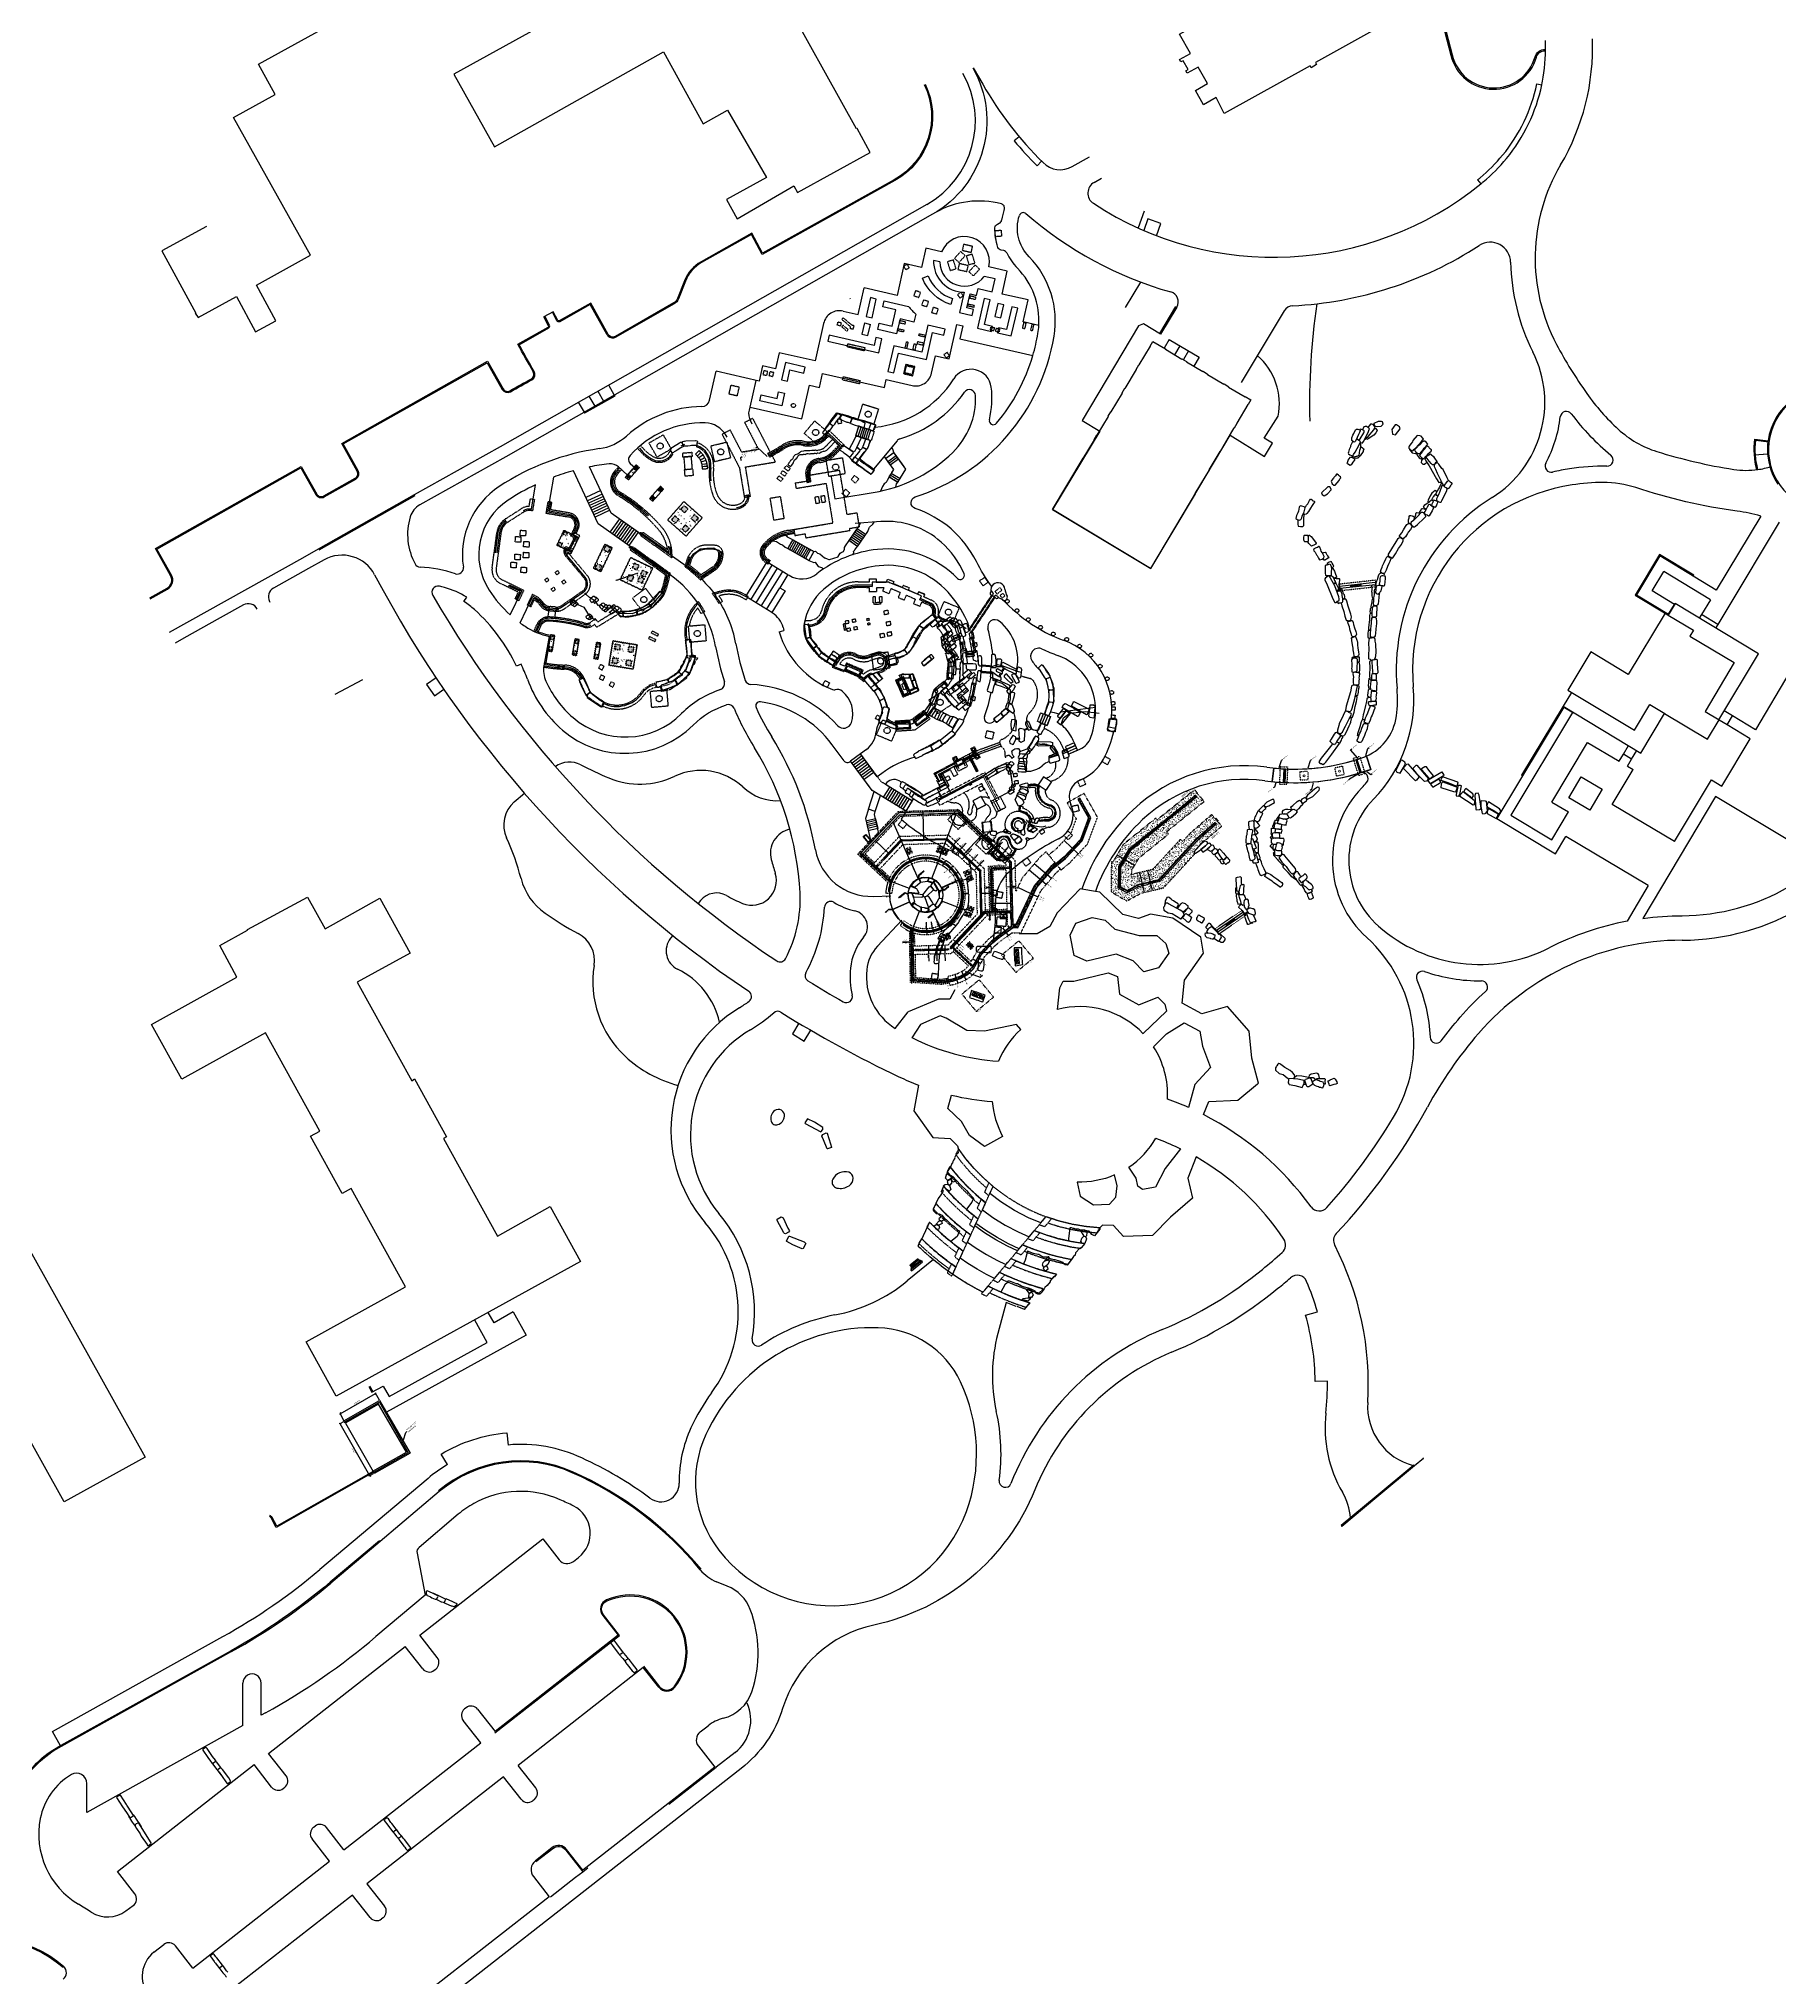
# Model space of a CAD drawing. Header units: feet. Extents: x -128 to 1593, y 35 to 1363.
# Drawn here: x 345 to 1198, y 114 to 1063 of the extents above; entities that cross this region are included whole.
import ezdxf
from ezdxf import colors
from ezdxf.entities.mleader import LeaderData, LeaderLine
from ezdxf.math import Vec2, Vec3

# ---------------------------------------------------------------- set-up
doc = ezdxf.new("R2010")
doc.units = ezdxf.units.FT
doc.header["$LTSCALE"] = 0.7
doc.header["$MEASUREMENT"] = 0
doc.header["$PDMODE"] = 35
doc.header["$PDSIZE"] = 1.5
for name, pattern in [('Dash', [0.25, 0.125, -0.125]), ('HIDDEN', [0.375, 0.25, -0.125]), ('Hidden 1_16_', [0.09375, 0.0625, -0.03125]), ('HIDDEN2', [0.1875, 0.125, -0.0625])]:
    doc.linetypes.add(name, pattern=pattern)
doc.layers.get('0').update_dxf_attribs({"color": 250})
doc.layers.get('Defpoints').update_dxf_attribs({"color": 250})
for name, color, linetype in [('A-DETL', 250, 'Continuous'), ('A-DETL-HDLN', 250, 'Hidden 1_16_'), ('A-DETL-WIDE', 250, 'Continuous'), ('A-FLOR', 250, 'Continuous'), ('A-FLOR-OTLN', 250, 'Continuous'), ('A-WALL', 250, 'Continuous'), ('A-WALL-HDLN', 250, 'Hidden 1_16_'), ('A-WALL-PATT', 250, 'Continuous'), ('G-ANNO-DIMS', 250, 'Continuous'), ('IQ-Elevations', 1, 'Continuous'), ('L-ARGILLITE PAVEMENT', 250, 'Continuous'), ('L-BLDG', 6, 'Continuous'), ('L-CURB', 250, 'Continuous'), ('L-DASHED', 1, 'HIDDEN2'), ('L-FOUNDATION-PLAY', 250, 'HIDDEN'), ('L-FOUNDATION-SPREAD', 250, 'HIDDEN'), ('L-MULCH', 11, 'Continuous'), ('L-PVMT', 250, 'Continuous'), ('L-STAIR', 250, 'Continuous'), ('L-STONE', 250, 'Continuous'), ('L-STONE-TW', 250, 'Continuous'), ('L-WOOD', 250, 'Continuous'), ('S-FNDN', 250, 'Dash'), ('S-FNDN-Steps', 6, 'Continuous')]:
    doc.layers.add(name, color=color, linetype=linetype)
doc.layers.add('L-NONPLOT', color=250, linetype='Continuous', plot=False)
doc.layers.add('L-NONPLOT-PLAY', color=201, linetype='Continuous', plot=False)
doc.layers.add('L-SITE-WALL', color=250, linetype='Continuous', lineweight=18)
doc.layers.add('S-COLS', color=250, linetype='Continuous', lineweight=9)
doc.layers.add('Make2D-Plan-post-wall$Hidden$Curves', color=252, linetype='HIDDEN', true_color=0x8c8c8c)
doc.styles.add('Century Gothic_B', font='GOTHICB.TTF', dxfattribs={"width": 0.84, "height": 4.875})
doc.styles.get("Standard").update_dxf_attribs({"font": 'arial.ttf'})
doc.dimstyles.new('Standard 0.5', dxfattribs={"dimtxt": 0.5, "dimasz": 0.5, "dimexe": 0.17, "dimexo": 0.25, "dimgap": 0.25, "dimtad": 1, "dimtoh": 1, "dimdec": 3, "dimlfac": 12, "dimzin": 0, "dimdsep": 46, "dimlunit": 4, "dimtxsty": 'Standard', "dimblk": 'OBLIQUE', "dimcen": 0, "dimclrd": 256, "dimclre": 256, "dimclrt": 256, "dimadec": 5, "dimazin": 0, "dimtfac": 1, "dimtdec": 3, "dimtofl": 0, "dimtmove": 1, "dimatfit": 2, "dimfxl": 1, "dimtolj": 1, "dimtzin": 0, "dimarcsym": 0})
doc.dimstyles.new('Standard 0.75', dxfattribs={"dimtxt": 0.75, "dimasz": 0.75, "dimexe": 0.17, "dimexo": 0.5, "dimgap": 0.42, "dimtad": 1, "dimtoh": 1, "dimdec": 3, "dimlfac": 12, "dimzin": 0, "dimdsep": 46, "dimlunit": 4, "dimtxsty": 'Standard', "dimblk": 'OBLIQUE', "dimcen": 0.09, "dimclrd": 256, "dimclre": 256, "dimclrt": 256, "dimadec": 5, "dimazin": 0, "dimtfac": 1, "dimtdec": 3, "dimtofl": 0, "dimtmove": 1, "dimatfit": 2, "dimfxl": 1, "dimtolj": 1, "dimtzin": 0, "dimarcsym": 0})
pattern_1 = [(89.55855, (953.2915, 661.1728), (0.9487296, 0.6534597), [0.12, -1.32]), (34.55855, (953.2915, 661.1728), (-0.937661, 0.786472), [0.096, -1.056]), (140.00955, (953.3706, 661.2273), (0.0110697, 1.439949), [0.102, -1.1218333]), (85.74255, (953.0877, 661.4195), (1.485176, 0.883347), [0.18, -1.98]), (136.19455, (953.2115, 661.4931), (0.160366, 2.154064), [0.153, -1.68275]), (30.7425, (953.0877, 661.4195), (0.160365, 2.154005), [0.144, -1.584]), (60.55855, (953.262, 661.4597), (1.146581, 0.1115755), [0.12, -1.32]), (5.55855, (953.262, 661.4597), (-0.438808, 1.142451), [0.096, -1.056]), (111.00955, (953.3575, 661.469), (0.707783, 1.254041), [0.102, -1.1218333]), (77.05855, (953.2915, 661.1728), (-0.32424656, 0.4230286), [0.0528, -0.9904167, 0.0528, -1.0191667, -1.06]), (77.05855, (953.2915, 661.1728), (-0.32424656, 0.4230286), [-2.1151667, 0.0528, -1.0071667]), (47.05855, (953.2915, 661.1728), (-0.0774194, 0.7546049), [0.0528, -0.5584167, 0.0528, -0.9664167, -0.404]), (47.05855, (953.2915, 661.1728), (-0.0774194, 0.7546049), [-1.6304167, 0.0528, -0.3511667]), (7.05855, (953.0164, 660.94555), (0.6814879, 0.5161555), [0.0528, -0.3471667, 0.0528, -1.1951667, -1.656]), (7.05855, (953.0164, 660.94555), (0.6814879, 0.5161555), [-1.648, 0.0528, -1.6031667]), (357.05855, (952.893, 660.84366), (0.6173958, 0.7177637), [0.0528, -0.4671667, 0.0528, -0.776, -1.176]), (357.05855, (952.893, 660.84366), (0.6173958, 0.7177637), [-1.3488333, 0.0528, -1.1231667])]
pattern_2 = [(84.55855, (953.2915, 661.1728), (-0.4977468, 0.0474143), []), (174.55855, (953.2915, 661.1728), (-0.0474143, -0.4977468), [])]
pattern_3 = [(89.51715, (953.33415, 661.0426), (0.9492014, 0.652774), [0.12, -1.32]), (34.5172, (953.3341, 661.0426), (-0.937093, 0.787149), [0.096, -1.056]), (139.96815, (953.4133, 661.097), (0.01211, 1.439941), [0.102, -1.121833]), (85.7012, (953.1305, 661.2894), (1.485814, 0.882274), [0.18, -1.98]), (136.1532, (953.2544, 661.363), (0.161923, 2.153948), [0.153, -1.68275]), (30.7012, (953.1305, 661.2894), (0.161921, 2.153889), [0.144, -1.584]), (60.51715, (953.3049, 661.3295), (1.1466614, 0.110747), [0.12, -1.32]), (5.5172, (953.3049, 661.3295), (-0.437982, 1.142768), [0.096, -1.056]), (110.96815, (953.4004, 661.3388), (0.708689, 1.25353), [0.102, -1.121833]), (77.01715, (953.33415, 661.04256), (-0.3239408, 0.4232627), [0.0528, -0.9904167, 0.0528, -1.0191667, -1.06]), (77.01715, (953.33415, 661.04256), (-0.3239408, 0.4232627), [-2.1151667, 0.0528, -1.0071667]), (47.01715, (953.33415, 661.04256), (-0.0768742, 0.7546607), [0.0528, -0.5584167, 0.0528, -0.9664167, -0.404]), (47.01715, (953.33415, 661.04256), (-0.0768742, 0.7546607), [-1.6304167, 0.0528, -0.3511667]), (7.01715, (953.05887, 660.8155), (0.6818607, 0.515663), [0.0528, -0.3471667, 0.0528, -1.1951667, -1.656]), (7.01715, (953.05887, 660.8155), (0.6818607, 0.515663), [-1.648, 0.0528, -1.603167]), (357.01715, (952.93544, 660.7137), (0.6179143, 0.7173174), [0.0528, -0.4671667, 0.0528, -0.776, -1.176]), (357.01715, (952.93544, 660.7137), (0.6179143, 0.7173174), [-1.348833, 0.0528, -1.123167])]
pattern_4 = [(39.811, (897.615, 668.4769), (1.556727, 2.130681), [0.1056, -1.814, 0.1056, -1.814, -10.24]), (39.811, (897.615, 668.4769), (1.556727, 2.130681), [-3.84, 0.1056, -3.734, 0.1056, -1.814, -4.48]), (39.811, (897.615, 668.4769), (1.556727, 2.130681), [-9.6, 0.1056, -1.174, 0.1056, -3.094]), (159.811, (898.147, 669.3369), (-2.623587, 0.282824), [0.1056, -1.814, 0.1056, -1.814, -10.24]), (159.811, (898.147, 669.3369), (-2.623587, 0.282824), [-3.84, 0.1056, -3.734, 0.1056, -1.814, -4.48]), (159.811, (898.147, 669.3369), (-2.623587, 0.282824), [-9.6, 0.1056, -1.174, 0.1056, -3.094]), (279.811, (897.574, 670.5249), (1.066861, -2.413505), [0.1056, -1.814, 0.1056, -1.814, -10.24]), (279.811, (897.574, 670.5249), (1.066861, -2.413505), [-3.84, 0.1056, -3.734, 0.1056, -1.814, -4.48]), (279.811, (897.574, 670.5249), (1.066861, -2.413505), [-9.6, 0.1056, -1.174, 0.1056, -3.094])]

# ---------------------------------------------------------------- blocks, each defined once
blk = doc.blocks.new('FP_1_1-Public Restroom Foundation Plan')
at = {"layer": 'A-WALL', "flags": 128}
blk.add_lwpolyline([(-1793, 1421), (-1794, 1422), (-1800, 1428), (-1807, 1435), (-1812, 1441), (-1818, 1448), (-1823, 1455), (-1828, 1462)], dxfattribs=at)
blk = doc.blocks.new('FP_1_2-Public Restroom Foundation Plan')
at = {"layer": 'A-WALL', "flags": 128}
blk.add_lwpolyline([(-1822, 1466), (-1821, 1465), (-1816, 1458), (-1811, 1451), (-1806, 1445), (-1800, 1438), (-1794, 1432), (-1788, 1427)], dxfattribs=at)
blk = doc.blocks.new('FP_1_3-Public Restroom Foundation Plan')
at = {"layer": 'A-WALL', "flags": 128}
for points in [[(-1685, 1792), (-1689, 1792), (-1697, 1790), (-1705, 1788), (-1713, 1785), (-1721, 1782), (-1729, 1779), (-1737, 1775), (-1737, 1775)], [(-1608, 1793), (-1613, 1794), (-1621, 1795), (-1630, 1796), (-1638, 1796), (-1647, 1796), (-1651, 1796)]]:
    blk.add_lwpolyline(points, dxfattribs=at)
blk = doc.blocks.new('FP_1_4-Public Restroom Foundation Plan')
at = {"layer": 'A-WALL', "flags": 128}
for points in [[(-1740, 1782), (-1733, 1786), (-1725, 1789), (-1717, 1792), (-1708, 1795), (-1700, 1797), (-1691, 1799), (-1687, 1800)], [(-1652, 1803), (-1648, 1804), (-1639, 1804), (-1630, 1803), (-1621, 1802), (-1613, 1801), (-1607, 1800)]]:
    blk.add_lwpolyline(points, dxfattribs=at)
blk = doc.blocks.new('Basic Wall _ CMU - 8_ - ___-1450912-Public Restroom Foundation Plan')
at = {"layer": 'A-WALL-HDLN'}
for q in [(-1763, 1895), (-1763, 1892)]:
    blk.add_line((-1763, 1892), q, dxfattribs=at)
blk = doc.blocks.new('Basic Wall _ CMU - 8_ - ___-1452900-Public Restroom Foundation Plan')
at = {"layer": 'A-WALL-HDLN'}
for p in [(-1727, 1244), (-1728, 1251)]:
    blk.add_line(p, (-1728, 1251), dxfattribs=at)
blk = doc.blocks.new('Basic Wall _ CMU - 8_ - ___-1453408-Public Restroom Foundation Plan')
at = {"layer": 'A-WALL-HDLN'}
for p, q in [((-1765, 1262), (-1765, 1262)), ((-1760, 1268), (-1760, 1268))]:
    blk.add_line(p, q, dxfattribs=at)
blk = doc.blocks.new('Basic Wall _ CMU - 8_ - ___-2220759-Public Restroom Foundation Plan')
at = {"layer": 'A-WALL-HDLN'}
blk.add_line((-1760, 1268), (-1760, 1268), dxfattribs=at)
blk = doc.blocks.new('Basic Wall _ CMU - 8_ - ___-2229513-Public Restroom Foundation Plan')
at = {"layer": 'A-WALL'}
for radius, start, end in [(212, 232.1726, 234.4129), (220, 234.449, 234.622), (212, 235.1642, 236.8336), (220, 236.8925, 237.2529), (212, 237.5951, 239.2126), (212, 240.0847, 242.3479)]:
    blk.add_arc((-1646, 1584), radius, start, end, dxfattribs=at)
at = {"layer": 'A-WALL-HDLN'}
for start, end in [(234.6452, 235.1024), (237.2757, 237.5581)]:
    blk.add_arc((-1646, 1584), 220, start, end, dxfattribs=at)
blk = doc.blocks.new('Basic Wall _ CMU - 8_ - ___-2230463-Public Restroom Foundation Plan')
at = {"layer": 'A-WALL-HDLN'}
for p, q in [((-1314, 1516), (-1314, 1516)), ((-1314, 1516), (-1314, 1516)), ((-1307, 1516), (-1307, 1516)), ((-1307, 1516), (-1307, 1516)), ((-1307, 1516), (-1307, 1516))]:
    blk.add_line(p, q, dxfattribs=at)
blk = doc.blocks.new('Basic Wall _ CMU - 8_ - ___-2432147-Public Restroom Foundation Plan')
at = {"layer": 'A-WALL-HDLN'}
for p in [(-1911, 1376), (-1906, 1381), (-1906, 1381)]:
    blk.add_line(p, (-1906, 1381), dxfattribs=at)
blk = doc.blocks.new('Basic Wall _ CMU - 8_ - ___-2434385-Public Restroom Foundation Plan')
at = {"layer": 'A-WALL-HDLN'}
blk.add_line((-1728, 1251), (-1727, 1244), dxfattribs=at)
blk = doc.blocks.new('Basic Wall _ CMU - 8_ - ___-2440608-Public Restroom Foundation Plan')
at = {"layer": 'A-WALL'}
for radius, start, end in [(212, 242.7034, 244.7603), (220, 245.0949, 245.4494), (212, 245.5671, 247.0158), (220, 247.6405, 247.8594), (212, 247.93, 249.3115), (212, 250.144, 251.6122), (212, 252.366, 253.1388), (212, 253.225, 254.4232)]:
    blk.add_arc((-1646, 1584), radius, start, end, dxfattribs=at)
at = {"layer": 'A-WALL-HDLN'}
for start, end in [(244.7915, 245.0689), (247.0538, 247.6112), (249.3626, 250.0961), (251.6974, 252.3312)]:
    blk.add_arc((-1646, 1584), 220, start, end, dxfattribs=at)
blk = doc.blocks.new('Basic Wall _ CMU - 8_ - ___-2443190-Public Restroom Foundation Plan')
at = {"layer": 'A-WALL'}
blk.add_arc((-1646, 1584), 220, 211.3565, 211.8404, dxfattribs=at)
at = {"layer": 'A-WALL-HDLN'}
for p, q in [((-1841, 1483), (-1834, 1487)), ((-1841, 1483), (-1841, 1483)), ((-1834, 1487), (-1834, 1487))]:
    blk.add_line(p, q, dxfattribs=at)
blk.add_arc((-1646, 1584), 220, 209.3066, 209.848, dxfattribs=at)
blk = doc.blocks.new('Basic Wall _ CMU - 8_ - ___-2443179-Public Restroom Foundation Plan')
at = {"layer": 'A-WALL', "flags": 128}
blk.add_lwpolyline([(-1822, 1466), (-1821, 1465), (-1816, 1458), (-1811, 1451), (-1806, 1445), (-1800, 1438), (-1794, 1432), (-1788, 1427)], dxfattribs=at)
at = {"layer": 'A-WALL'}
for radius, start, end in [(212, 207.4303, 208.8398), (212, 208.883, 209.812), (212, 210.6311, 211.6042), (212, 211.6562, 212.3494), (212, 213.2321, 214.3679), (212, 214.4296, 214.8792), (212, 215.8447, 217.1308), (212, 217.2033, 217.7613), (212, 218.4135, 219.893), (220, 221.5737, 221.715), (212, 219.9773, 220.9547), (212, 221.7246, 222.6544), (220, 223.9991, 224.2851), (212, 222.7515, 223.525), (212, 224.5156, 225.415), (220, 226.4284, 226.8538), (212, 225.5259, 226.1062), (212, 227.1514, 228.1749), (220, 229.0822, 229.4216), (212, 228.3005, 228.8167), (212, 229.612, 230.9339), (212, 231.0752, 231.9857)]:
    blk.add_arc((-1646, 1584), radius, start, end, dxfattribs=at)
at = {"layer": 'A-WALL-HDLN'}
for p, q in [((-1802, 1440), (-1802, 1440)), ((-1794, 1433), (-1794, 1433)), ((-1787, 1426), (-1787, 1426)), ((-1779, 1419), (-1779, 1419))]:
    blk.add_line(p, q, dxfattribs=at)
for start, end in [(209.6704, 210.0803), (214.311, 215.3748), (216.7303, 217.7982), (219.1812, 220.2195), (221.7491, 222.6392), (224.316, 225.0577), (226.8821, 227.4753), (229.4477, 229.7586)]:
    blk.add_arc((-1646, 1584), 220, start, end, dxfattribs=at)
blk = doc.blocks.new('Basic Wall _ CMU - 8_ - ___-2445448-Public Restroom Foundation Plan')
at = {"layer": 'A-WALL-HDLN'}
blk.add_line((-1313, 1564), (-1313, 1564), dxfattribs=at)
blk.add_line((-1313, 1564), (-1313, 1564), dxfattribs=at)
blk = doc.blocks.new('Basic Wall _ CMU - 8_ - ___-2446277-Public Restroom Foundation Plan')
at = {"layer": 'A-WALL-HDLN'}
for p, q in [((-1320, 1563), (-1320, 1563)), ((-1320, 1563), (-1320, 1563)), ((-1313, 1564), (-1313, 1564)), ((-1313, 1564), (-1313, 1564))]:
    blk.add_line(p, q, dxfattribs=at)
blk = doc.blocks.new('Basic Wall _ CMU - 8_ - ___-2450956-Public Restroom Foundation Plan')
at = {"layer": 'A-WALL'}
for p, q in [((-1551, 1386), (-1551, 1386)), ((-1466, 1472), (-1466, 1472)), ((-1461, 1481), (-1461, 1481))]:
    blk.add_line(p, q, dxfattribs=at)
at = {"layer": 'A-WALL', "flags": 128}
blk.add_lwpolyline([(-1523, 1411), (-1517, 1415), (-1511, 1421), (-1504, 1426), (-1498, 1432), (-1493, 1437)], dxfattribs=at)
at = {"layer": 'A-WALL'}
for radius, start, end in [(212, 332.0223, 332.6747), (212, 334.7331, 335.4845), (212, 337.4323, 338.3642), (212, 339.5395, 341.3715), (212, 342.1148, 344.4549), (212, 254.6372, 255.725), (212, 256.1595, 256.9803), (212, 257.7374, 258.4722), (212, 258.9363, 259.5332), (212, 260.2512, 261.2191), (212, 263.002, 263.9656), (212, 265.7021, 266.7119), (212, 268.4021, 269.4577), (212, 271.1021, 272.2033), (212, 272.8005, 273.6162), (212, 273.9194, 274.9486), (212, 275.5699, 276.1674), (212, 277.0778, 277.6935), (212, 278.3382, 278.7252), (212, 279.7517, 280.4383), (220, 279.4751, 279.691), (212, 281.1056, 281.2951), (212, 282.3483, 283.1827), (220, 282.1702, 282.3046), (212, 285.0996, 285.927), (220, 284.8654, 285.0623), (212, 287.7865, 288.671), (220, 287.5605, 287.751), (212, 290.4733, 291.4149), (220, 290.2556, 290.4394), (212, 293.16, 294.1587), (220, 292.9507, 293.1276), (212, 295.687, 296.9024), (212, 298.2431, 299.6462), (212, 300.4521, 300.7732), (212, 301.5889, 302.39), (220, 301.0359, 301.4568), (212, 303.2126, 303.3318), (212, 304.3368, 305.134), (220, 303.731, 304.2644), (212, 307.2038, 307.8784), (220, 306.4261, 307.1463), (212, 309.905, 310.6233), (220, 309.1211, 309.8502), (212, 312.6062, 313.3689), (220, 311.2869, 311.5335), (212, 315.3073, 316.1155), (220, 313.9892, 314.4895), (212, 317.8122, 318.8637), (220, 316.7569, 317.1846), (212, 320.4, 321.6141), (220, 319.3767, 319.8797), (212, 322.9796, 324.3678), (220, 322.0506, 322.5747), (212, 325.5544, 327.1265), (220, 324.9252, 325.2698), (212, 329.2823, 329.8934), (220, 261.7616, 261.9607), (220, 264.4748, 264.6563), (220, 267.1912, 267.3521), (220, 269.9122, 270.0479), (220, 276.7799, 276.9784)]:
    blk.add_arc((-1646, 1584), radius, start, end, dxfattribs=at)
at = {"layer": 'A-WALL-HDLN'}
blk.add_line((-1632, 1365), (-1632, 1365), dxfattribs=at)
for radius, start, end in [(212, 333.0224, 333.4658), (212, 335.9447, 336.1486), (220, 333.4908, 334.5636), (220, 336.1746, 337.2972), (220, 338.9043, 339.4702), (220, 341.4245, 342.0777), (212, 255.7693, 256.1165), (220, 257.0164, 257.6823), (212, 258.518, 258.8946), (220, 259.5972, 260.2182), (212, 261.2664, 261.6521), (212, 264.0146, 264.3533), (212, 266.7625, 267.0547), (212, 269.5103, 269.7566), (212, 272.2579, 272.7641), (212, 275.0053, 275.5344), (212, 277.7526, 278.3036), (220, 278.7592, 279.4451), (212, 280.4999, 281.0717), (220, 281.3386, 282.1412), (212, 283.2472, 283.7728), (220, 283.8252, 284.8372), (212, 285.9945, 286.4606), (220, 286.517, 287.5332), (212, 288.7419, 289.1486), (220, 289.2097, 290.2291), (212, 291.4895, 291.837), (220, 291.9037, 292.925), (212, 294.2374, 294.7329), (220, 294.8223, 295.6208), (212, 296.9857, 297.6611), (220, 297.869, 298.2187), (212, 299.7346, 300.4231), (220, 300.7993, 301.0122), (212, 302.4843, 303.1842), (220, 303.363, 303.7079), (212, 305.2351, 305.8474), (220, 305.8825, 306.4035), (212, 307.9871, 308.5485), (220, 308.7068, 309.0991), (212, 310.741, 311.2495), (212, 313.4972, 313.9506), (212, 316.2566, 316.7129), (220, 314.5119, 315.2186), (212, 319.0203, 319.3184), (220, 317.2075, 317.7691), (212, 321.79, 321.9647), (220, 319.9032, 320.3651), (212, 324.5685, 324.7619), (220, 322.5989, 322.9508), (212, 327.3601, 328.0031), (220, 325.2946, 325.5293), (212, 330.1729, 330.7576), (220, 328.1237, 328.9385), (220, 330.8072, 331.7953), (220, 262.0111, 262.9748), (220, 264.7097, 265.6755), (220, 267.4087, 268.3762), (220, 270.1082, 271.0768), (220, 276.1953, 276.7489)]:
    blk.add_arc((-1646, 1584), radius, start, end, dxfattribs=at)
blk = doc.blocks.new('Basic Wall _ CMU - 8_ - ___-2452712-Public Restroom Foundation Plan')
at = {"layer": 'A-WALL-HDLN'}
for p, q in [((-1435, 1610), (-1435, 1610)), ((-1428, 1611), (-1428, 1611))]:
    blk.add_line(p, q, dxfattribs=at)
blk = doc.blocks.new('Basic Wall _ CMU - 8_ - ___-2452700-Public Restroom Foundation Plan')
at = {"layer": 'A-WALL'}
for p, q in [((-1435, 1610), (-1435, 1610)), ((-1434, 1567), (-1434, 1567))]:
    blk.add_line(p, q, dxfattribs=at)
for radius, start, end in [(212, 4.9077, 5.9883), (212, 2.6985, 3.2605), (220, 4.52, 4.6681), (212, 1.6863, 1.8467), (212, 0.4771, 0.6199), (212, 359.0504, 359.5903), (212, 356.3441, 357.3663), (220, 1.9026, 2.1502)]:
    blk.add_arc((-1646, 1584), radius, start, end, dxfattribs=at)
at = {"layer": 'A-WALL-HDLN'}
for radius, start, end in [(212, 6.0938, 6.8672), (212, 3.3237, 4.1447), (220, 4.6918, 4.8736), (212, 0.665, 1.6439), (212, 358.1521, 358.9924), (212, 355.4383, 356.2522), (220, 2.1766, 2.6535), (220, 359.6599, 0.4127), (220, 357.3988, 358.0449)]:
    blk.add_arc((-1646, 1584), radius, start, end, dxfattribs=at)
blk = doc.blocks.new('Basic Wall _ CMU - 8_ - ___-2800111-Public Restroom Foundation Plan')
at = {"layer": 'A-WALL'}
blk.add_arc((-1646, 1584), 212, 117.7429, 117.8637, dxfattribs=at)
at = {"layer": 'A-WALL-HDLN'}
for p, q in [((-1435, 1610), (-1435, 1610)), ((-1428, 1611), (-1428, 1611))]:
    blk.add_line(p, q, dxfattribs=at)
blk = doc.blocks.new('Basic Wall _ CMU - 8_ - ___-2800100-Public Restroom Foundation Plan')
at = {"layer": 'A-WALL'}
for p, q in [((-1670, 1802), (-1670, 1802)), ((-1660, 1803), (-1660, 1803)), ((-1456, 1678), (-1456, 1678))]:
    blk.add_line(p, q, dxfattribs=at)
at = {"layer": 'A-WALL', "flags": 128}
for points in [[(-1685, 1792), (-1689, 1792), (-1697, 1790), (-1705, 1788), (-1713, 1785), (-1721, 1782), (-1729, 1779), (-1737, 1775), (-1737, 1775)], [(-1608, 1793), (-1613, 1794), (-1621, 1795), (-1630, 1796), (-1638, 1796), (-1647, 1796), (-1651, 1796)]]:
    blk.add_lwpolyline(points, dxfattribs=at)
at = {"layer": 'A-WALL'}
for radius, start, end in [(212, 117.7495, 117.9079), (212, 115.4044, 116.2923), (212, 112.7721, 113.5227), (212, 110.1359, 110.7531), (220, 109.6463, 109.8988), (220, 106.71, 107.2034), (212, 107.4933, 107.9834), (220, 103.9591, 104.5079), (212, 104.8392, 105.2138), (220, 101.3572, 101.8125), (212, 102.1602, 102.4442), (220, 98.8558, 99.117), (212, 99.1284, 99.6746), (212, 98.3626, 98.5184), (212, 95.9848, 96.905), (212, 93.4173, 94.1353), (212, 90.8357, 91.3657), (220, 90.4616, 91.0306), (212, 88.1906, 88.5961), (220, 87.8008, 88.3352), (212, 85.363, 85.8265), (220, 85.2193, 85.6397), (212, 84.5149, 84.6417), (212, 82.0955, 83.0568), (220, 82.667, 82.9443), (212, 79.5125, 80.2872), (220, 80.1287, 80.2488), (212, 76.9396, 77.5176), (212, 74.2962, 74.748), (220, 74.3879, 74.8579), (212, 71.2635, 71.9783), (220, 71.7146, 72.1624), (212, 70.6671, 70.8589), (212, 68.3618, 69.2087), (220, 69.1571, 69.467), (212, 65.6342, 66.4391), (220, 66.3952, 66.7715), (212, 62.9065, 63.6695), (220, 63.7076, 64.0761), (212, 60.1789, 60.8998), (220, 61.02, 61.3806), (212, 57.4101, 58.1302), (220, 58.3324, 58.6851), (212, 54.82, 55.3606), (220, 55.8635, 55.9897), (212, 52.1678, 52.591), (212, 49.2099, 49.8213), (220, 50.2715, 50.5987), (212, 48.5107, 48.6809), (212, 46.163, 47.0517), (220, 47.4311, 47.9033), (212, 43.4172, 44.2821), (220, 44.4909, 45.2078), (212, 40.6714, 41.5124), (220, 41.785, 42.5124), (212, 37.9257, 38.7428), (220, 39.0792, 39.8169), (220, 36.3733, 37.1214), (212, 35.1543, 35.9732), (212, 32.5715, 33.2036), (220, 34.0069, 34.426), (212, 29.9598, 30.4339), (220, 31.4345, 31.7305), (212, 27.2613, 27.6643), (220, 28.8892, 29.035), (212, 23.956, 24.8947)]:
    blk.add_arc((-1646, 1584), radius, start, end, dxfattribs=at)
at = {"layer": 'A-WALL-HDLN'}
for p, q in [((-1660, 1803), (-1660, 1803)), ((-1599, 1799), (-1599, 1799))]:
    blk.add_line(p, q, dxfattribs=at)
for radius, start, end in [(212, 116.4087, 117.7226), (212, 113.6393, 114.4197), (212, 110.8698, 111.6762), (220, 109.9207, 110.2423), (212, 108.1003, 108.999), (220, 107.2254, 107.6485), (212, 105.3308, 106.3455), (220, 104.53, 105.0511), (212, 102.5614, 103.7034), (220, 101.8346, 102.4482), (212, 99.7919, 101.0674), (220, 99.1392, 99.7517), (212, 97.0224, 98.3358), (220, 96.4439, 97.0369), (212, 94.2529, 95.218), (212, 91.4834, 92.4488), (220, 91.0531, 91.2774), (212, 88.714, 89.8094), (220, 88.3577, 88.7396), (212, 85.9445, 87.2182), (220, 85.6623, 86.1883), (212, 83.175, 84.4881), (220, 82.967, 83.6091), (212, 80.4055, 81.3969), (220, 80.2716, 80.9556), (212, 77.6361, 78.606), (212, 74.8666, 75.9745), (220, 74.8808, 75.1095), (212, 72.0971, 73.4052), (220, 72.1855, 72.5971), (212, 69.3276, 70.6403), (220, 69.4901, 70.058), (212, 66.5582, 67.0484), (220, 66.7947, 67.6874), (212, 63.7887, 64.3122), (220, 64.0993, 64.9996), (212, 61.0192, 61.5783), (220, 61.404, 62.3118), (212, 58.2497, 58.8461), (220, 58.7086, 59.624), (212, 55.4802, 56.442), (220, 56.0132, 56.7156), (212, 52.7108, 53.8221), (220, 53.3437, 53.8653), (212, 49.9413, 51.243), (220, 50.6225, 50.806), (212, 47.1718, 48.484), (220, 47.9271, 48.286), (212, 44.4023, 44.7869), (220, 45.2317, 45.8231), (212, 41.6329, 42.0402), (220, 42.5364, 43.117), (212, 38.8634, 39.2938), (220, 39.841, 40.4109), (212, 36.0939, 36.5474), (220, 37.1456, 37.7048), (220, 34.4502, 34.9457), (212, 33.3245, 34.2292), (212, 30.555, 31.5592), (220, 31.7549, 32.3937), (212, 27.7855, 28.9558), (212, 25.016, 26.3276), (220, 29.0595, 29.8059), (220, 26.3641, 27.1104)]:
    blk.add_arc((-1646, 1584), radius, start, end, dxfattribs=at)
blk = doc.blocks.new('Basic Wall _ CMU - 8_ - ___-2836986-Public Restroom Foundation Plan')
at = {"layer": 'A-WALL-HDLN'}
for p, q in [((-1760, 1772), (-1756, 1765)), ((-1760, 1772), (-1760, 1772)), ((-1756, 1765), (-1759, 1763))]:
    blk.add_line(p, q, dxfattribs=at)
blk.add_arc((-1646, 1584), 212, 121.3779, 122.3118, dxfattribs=at)
blk = doc.blocks.new('Basic Wall _ CMU - 6_ - ___-3671989-Public Restroom Foundation Plan')
at = {"layer": 'A-WALL-HDLN'}
for p, q in [((-1442, 1567), (-1442, 1567)), ((-1436, 1566), (-1437, 1566))]:
    blk.add_line(p, q, dxfattribs=at)
blk = doc.blocks.new('_Oblique')
at = {"color": 0, "linetype": 'ByBlock', "lineweight": -2}
blk.add_line((-0.5, -0.5), (0.5, 0.5), dxfattribs=at)
blk = doc.blocks.new('*D54')
at = {"lineweight": -2, "transparency": 16777216}
for p, q in [((494.62, 386.21), (492.76, 385.16)), ((507.4, 359.74), (492.91, 385.24)), ((509.11, 360.71), (507.25, 359.65))]:
    blk.add_line(p, q, dxfattribs=at)
at = {"layer": 'Defpoints', "color": 0, "transparency": 16777216}
for p in [(492.91, 385.24), (495.06, 386.46), (509.55, 360.96)]:
    blk.add_point(p, dxfattribs=at)
at = {"lineweight": -2, "transparency": 16777216, "xscale": 0.75, "yscale": 0.75, "zscale": 0.75}
for p, rotation in [((492.91, 385.24), 119.6002965868153), ((507.4, 359.74), 299.6002965868153)]:
    blk.add_blockref('_Oblique', p, dxfattribs=dict(at, rotation=rotation))
at = {"transparency": 16777216, "insert": (499.46, 372.09), "char_height": 0.75, "attachment_point": 5, "rotation": 119.6003}
blk.add_mtext('\\A1;29\'-4"', dxfattribs=at)
blk = doc.blocks.new('*D55')
at = {"lineweight": -2, "transparency": 16777216}
for p, q in [((492.96, 390.15), (510.27, 399.99)), ((512.13, 396.73), (510.19, 400.14)), ((494.81, 386.89), (492.87, 390.3))]:
    blk.add_line(p, q, dxfattribs=at)
at = {"layer": 'Defpoints', "color": 0, "transparency": 16777216}
for p in [(510.27, 399.99), (512.37, 396.3), (495.06, 386.46)]:
    blk.add_point(p, dxfattribs=at)
at = {"lineweight": -2, "transparency": 16777216, "xscale": 0.75, "yscale": 0.75, "zscale": 0.75}
for p, rotation in [((510.27, 399.99), 29.60726307640622), ((492.96, 390.15), 209.6072630764062)]:
    blk.add_blockref('_Oblique', p, dxfattribs=dict(at, rotation=rotation))
at = {"transparency": 16777216, "insert": (501.22, 395.77), "char_height": 0.75, "attachment_point": 5, "rotation": 29.60726}
blk.add_mtext('\\A1;19\'-11"', dxfattribs=at)
blk = doc.blocks.new('*D56')
at = {"lineweight": -2, "transparency": 16777216}
for p, q in [((799.64, 606.51), (799.29, 606.86)), ((799.47, 606.33), (799.52, 606.39)), ((799.64, 606.51), (799.93, 606.22)), ((799.76, 606.04), (799.81, 606.1)), ((799.79, 606.36), (806.45, 603.89)), ((799.93, 606.22), (800.29, 605.87)), ((806.45, 603.89), (807.57, 604.82))]:
    blk.add_line(p, q, dxfattribs=at)
at = {"layer": 'Defpoints', "color": 0, "transparency": 16777216}
for p in [(799.64, 606.51, 352.1), (799.93, 606.22), (799.93, 606.22)]:
    blk.add_point(p, dxfattribs=at)
at = {"lineweight": -2, "transparency": 16777216, "xscale": 0.5, "yscale": 0.5, "zscale": 0.5}
for p, rotation in [((799.64, 606.51), 315.2200937402802), ((799.93, 606.22), 135.2200937402802)]:
    blk.add_blockref('_Oblique', p, dxfattribs=dict(at, rotation=rotation))
at = {"transparency": 16777216, "insert": (806.47, 605), "char_height": 0.5, "attachment_point": 5, "rotation": 39.81134}
blk.add_mtext('\\A1;4{\\H1x;\\S7/8;}"', dxfattribs=at)
blk = doc.blocks.new('Footing-Rectangular - TF8-1201631-L1 - Structural')
at = {"layer": 'S-FNDN', "lineweight": 9}
h = blk.add_hatch(dxfattribs=at)
h.set_pattern_fill('FP_4', color=256, style=0, pattern_type=2)
h.set_pattern_definition([(335.208, (0.9822, -30.082), (7.77729, -1.47737), [0.3168, -5.443, 0.3168, -5.443, -30.72]), (335.208, (0.9822, -30.082), (7.77729, -1.47737), [-11.52, 0.3168, -11.203, 0.3168, -5.443, -13.44]), (335.208, (0.9822, -30.082), (7.77729, -1.47737), [-28.8, 0.3168, -3.523, 0.3168, -9.283]), (95.208, (3.999, -30.418), (-2.6092, 7.47401), [0.3168, -5.443, 0.3168, -5.443, -30.72]), (95.208, (3.999, -30.418), (-2.6092, 7.47401), [-11.52, 0.3168, -11.203, 0.3168, -5.443, -13.44]), (95.208, (3.999, -30.418), (-2.6092, 7.47401), [-28.8, 0.3168, -3.523, 0.3168, -9.283]), (215.208, (6.481, -27.335), (-5.16809, -5.99664), [0.3168, -5.443, 0.3168, -5.443, -30.72]), (215.208, (6.481, -27.335), (-5.16809, -5.99664), [-11.52, 0.3168, -11.203, 0.3168, -5.443, -13.44]), (215.208, (6.481, -27.335), (-5.16809, -5.99664), [-28.8, 0.3168, -3.523, 0.3168, -9.283])])
h.paths.add_polyline_path([(-4, -4), (4, -4), (4, 4), (-4, 4)])
at = {"layer": 'S-FNDN'}
for p, q in [((4, 4), (-4, 4)), ((-4, 4), (-4, -4)), ((-4, -4), (-4, 4)), ((-4, 4), (4, 4)), ((4, -4), (4, 4)), ((4, 4), (4, -4)), ((-4, -4), (4, -4)), ((4, -4), (-4, -4))]:
    blk.add_line(p, q, dxfattribs=at)
blk = doc.blocks.new('Structural Foundations 1 - Structural Foundations 1-1207264-L1 - Structural')
at = {"layer": 'S-FNDN'}
h = blk.add_hatch(color=256, dxfattribs=at)
h.paths.add_polyline_path([(1.69, -12.15), (3.96, -11.1), (2.91, -8.83), (0.64, -9.88)])
h.paths.add_polyline_path([(4.67, -10.77), (6.94, -9.72), (5.89, -7.45), (3.62, -8.5)])
h.paths.add_polyline_path([(-1.74, -8.17), (0.53, -7.12), (-0.52, -4.85), (-2.79, -5.9)])
h.paths.add_polyline_path([(3.86, -5.58), (6.13, -4.53), (5.08, -2.26), (2.81, -3.31)])
h.paths.add_polyline_path([(-10.29, 5.92), (-8.02, 6.97), (-9.07, 9.24), (-11.34, 8.19)])
h.paths.add_polyline_path([(-1.32, 10.06), (0.95, 11.11), (-0.1, 13.38), (-2.37, 12.33)])
h.paths.add_polyline_path([(-15.03, 22.22), (-13.67, 22.85), (-14.29, 24.21), (-15.66, 23.58)])
h.paths.add_polyline_path([(-9.75, 24.66), (-8.39, 25.28), (-9.02, 26.65), (-10.38, 26.02)])
h.paths.add_polyline_path([(-17.3, 27.15), (-15.94, 27.78), (-16.57, 29.14), (-17.93, 28.51)])
h.paths.add_polyline_path([(-12.03, 29.59), (-10.67, 30.21), (-11.3, 31.58), (-12.66, 30.95)])
h = blk.add_hatch(color=256, dxfattribs=at)
h.paths.add_polyline_path([(29.48, 31.36), (30.96, 31.59), (30.73, 33.07), (29.25, 32.84)])
h.paths.add_polyline_path([(34.7, 32.16), (36.18, 32.39), (35.95, 33.88), (34.47, 33.65)])
h = blk.add_hatch(color=256, dxfattribs=at)
h.paths.add_polyline_path([(31.9, 15.67), (33.39, 15.9), (33.16, 17.39), (31.67, 17.16)])
h.paths.add_polyline_path([(37.12, 16.48), (38.6, 16.71), (38.37, 18.19), (36.89, 17.96)])
h = blk.add_hatch(color=256, dxfattribs=at)
h.paths.add_polyline_path([(34.1, -6.69), (36.57, -6.31), (36.19, -3.84), (33.72, -4.22)])
h.paths.add_polyline_path([(40.79, -5.65), (43.26, -5.27), (42.88, -2.8), (40.41, -3.18)])
h.paths.add_polyline_path([(33.07, 0), (35.54, 0.38), (35.16, 2.86), (32.68, 2.47)])
h.paths.add_polyline_path([(39.76, 1.04), (42.23, 1.42), (41.85, 3.89), (39.38, 3.51)])
h = blk.add_hatch(color=256, dxfattribs=at)
h.paths.add_polyline_path([(-28.5, -39.71), (-26.61, -38.07), (-28.24, -36.18), (-30.14, -37.81)])
h.paths.add_polyline_path([(-23.4, -35.3), (-21.51, -33.67), (-23.14, -31.78), (-25.03, -33.41)])
h.paths.add_polyline_path([(-32.91, -34.6), (-31.01, -32.97), (-32.65, -31.08), (-34.54, -32.71)])
h.paths.add_polyline_path([(-27.8, -30.2), (-25.91, -28.57), (-27.54, -26.67), (-29.44, -28.31)])
h.paths.add_polyline_path([(-38.46, -26.31), (-37.32, -25.33), (-38.3, -24.19), (-39.44, -25.17)])
h.paths.add_polyline_path([(-34.46, -22.86), (-33.32, -21.88), (-34.3, -20.75), (-35.44, -21.73)])
h.paths.add_polyline_path([(-45.43, -18.2), (-44.3, -17.22), (-45.28, -16.09), (-46.41, -17.07)])
h.paths.add_polyline_path([(-41.43, -14.75), (-40.3, -13.77), (-41.28, -12.64), (-42.41, -13.62)])
h.paths.add_polyline_path([(-53.34, -9.04), (-52.2, -8.06), (-53.18, -6.92), (-54.32, -7.9)])
h.paths.add_polyline_path([(-49.34, -5.59), (-48.21, -4.61), (-49.19, -3.47), (-50.32, -4.45)])
for p, q in [((-16.57, 29.14), (-17.93, 28.51)), ((-17.93, 28.51), (-16.57, 29.14)), ((-17.93, 28.51), (-17.3, 27.15)), ((-17.3, 27.15), (-17.93, 28.51)), ((-15.94, 27.78), (-16.57, 29.14)), ((-16.57, 29.14), (-15.94, 27.78)), ((-11.3, 31.58), (-12.66, 30.95)), ((-12.66, 30.95), (-11.3, 31.58)), ((-12.66, 30.95), (-12.03, 29.59)), ((-12.03, 29.59), (-12.66, 30.95)), ((-12.03, 29.59), (-10.67, 30.21)), ((-10.67, 30.21), (-12.03, 29.59)), ((-10.67, 30.21), (-11.3, 31.58)), ((-11.3, 31.58), (-10.67, 30.21)), ((30.73, 33.07), (29.25, 32.84)), ((29.25, 32.84), (30.73, 33.07)), ((29.25, 32.84), (29.48, 31.36)), ((29.48, 31.36), (29.25, 32.84)), ((29.48, 31.36), (30.96, 31.59)), ((30.96, 31.59), (29.48, 31.36)), ((30.96, 31.59), (30.73, 33.07)), ((30.73, 33.07), (30.96, 31.59)), ((35.95, 33.88), (34.47, 33.65)), ((34.47, 33.65), (35.95, 33.88)), ((34.47, 33.65), (34.7, 32.16)), ((34.7, 32.16), (34.47, 33.65)), ((34.7, 32.16), (36.18, 32.39)), ((36.18, 32.39), (34.7, 32.16)), ((36.18, 32.39), (35.95, 33.88)), ((35.95, 33.88), (36.18, 32.39)), ((-17.3, 27.15), (-15.94, 27.78)), ((-15.94, 27.78), (-17.3, 27.15)), ((-14.29, 24.21), (-15.66, 23.58)), ((-15.66, 23.58), (-14.29, 24.21)), ((-15.66, 23.58), (-15.03, 22.22)), ((-15.03, 22.22), (-15.66, 23.58)), ((-15.03, 22.22), (-13.67, 22.85)), ((-13.67, 22.85), (-15.03, 22.22)), ((-13.67, 22.85), (-14.29, 24.21)), ((-14.29, 24.21), (-13.67, 22.85)), ((-9.02, 26.65), (-10.38, 26.02)), ((-10.38, 26.02), (-9.02, 26.65)), ((-10.38, 26.02), (-9.75, 24.66)), ((-9.75, 24.66), (-10.38, 26.02)), ((-9.75, 24.66), (-8.39, 25.28)), ((-8.39, 25.28), (-9.75, 24.66)), ((-8.39, 25.28), (-9.02, 26.65)), ((-9.02, 26.65), (-8.39, 25.28)), ((-0.1, 13.38), (-2.37, 12.33)), ((-2.37, 12.33), (-0.1, 13.38)), ((-2.37, 12.33), (-1.32, 10.06)), ((-1.32, 10.06), (-2.37, 12.33)), ((-1.32, 10.06), (0.95, 11.11)), ((0.95, 11.11), (-1.32, 10.06)), ((0.95, 11.11), (-0.1, 13.38)), ((-0.1, 13.38), (0.95, 11.11)), ((33.16, 17.39), (31.67, 17.16)), ((31.67, 17.16), (33.16, 17.39)), ((31.67, 17.16), (31.9, 15.67)), ((31.9, 15.67), (31.67, 17.16)), ((31.9, 15.67), (33.39, 15.9)), ((33.39, 15.9), (31.9, 15.67)), ((33.39, 15.9), (33.16, 17.39)), ((33.16, 17.39), (33.39, 15.9)), ((38.37, 18.19), (36.89, 17.96)), ((36.89, 17.96), (38.37, 18.19)), ((36.89, 17.96), (37.12, 16.48)), ((37.12, 16.48), (36.89, 17.96)), ((37.12, 16.48), (38.6, 16.71)), ((38.6, 16.71), (37.12, 16.48)), ((38.6, 16.71), (38.37, 18.19)), ((38.37, 18.19), (38.6, 16.71)), ((-9.07, 9.24), (-11.34, 8.19)), ((-11.34, 8.19), (-9.07, 9.24)), ((-11.34, 8.19), (-10.29, 5.92)), ((-10.29, 5.92), (-11.34, 8.19)), ((-10.29, 5.92), (-8.02, 6.97)), ((-8.02, 6.97), (-10.29, 5.92)), ((-8.02, 6.97), (-9.07, 9.24)), ((-9.07, 9.24), (-8.02, 6.97)), ((35.16, 2.86), (32.68, 2.47)), ((32.68, 2.47), (35.16, 2.86)), ((32.68, 2.47), (33.07, 0)), ((33.07, 0), (32.68, 2.47)), ((33.07, 0), (35.54, 0.38)), ((35.54, 0.38), (33.07, 0)), ((35.54, 0.38), (35.16, 2.86)), ((35.16, 2.86), (35.54, 0.38)), ((41.85, 3.89), (39.38, 3.51)), ((39.38, 3.51), (41.85, 3.89)), ((39.38, 3.51), (39.76, 1.04)), ((39.76, 1.04), (39.38, 3.51)), ((39.76, 1.04), (42.23, 1.42)), ((42.23, 1.42), (39.76, 1.04)), ((42.23, 1.42), (41.85, 3.89)), ((41.85, 3.89), (42.23, 1.42)), ((-53.18, -6.92), (-54.32, -7.9)), ((-54.32, -7.9), (-53.18, -6.92)), ((-54.32, -7.9), (-53.34, -9.04)), ((-53.34, -9.04), (-54.32, -7.9)), ((-53.34, -9.04), (-52.2, -8.06)), ((-52.2, -8.06), (-53.34, -9.04)), ((-52.2, -8.06), (-53.18, -6.92)), ((-53.18, -6.92), (-52.2, -8.06)), ((-49.19, -3.47), (-50.32, -4.45)), ((-50.32, -4.45), (-49.19, -3.47)), ((-50.32, -4.45), (-49.34, -5.59)), ((-49.34, -5.59), (-50.32, -4.45)), ((-49.34, -5.59), (-48.21, -4.61)), ((-48.21, -4.61), (-49.34, -5.59)), ((-48.21, -4.61), (-49.19, -3.47)), ((-49.19, -3.47), (-48.21, -4.61)), ((-0.52, -4.85), (-2.79, -5.9)), ((-2.79, -5.9), (-0.52, -4.85)), ((-2.79, -5.9), (-1.74, -8.17)), ((-1.74, -8.17), (-2.79, -5.9)), ((-1.74, -8.17), (0.53, -7.12)), ((0.53, -7.12), (-1.74, -8.17)), ((0.53, -7.12), (-0.52, -4.85)), ((-0.52, -4.85), (0.53, -7.12)), ((2.91, -8.83), (0.64, -9.88)), ((0.64, -9.88), (2.91, -8.83)), ((5.08, -2.26), (2.81, -3.31)), ((2.81, -3.31), (5.08, -2.26)), ((2.81, -3.31), (3.86, -5.58)), ((3.86, -5.58), (2.81, -3.31)), ((3.96, -11.1), (2.91, -8.83)), ((2.91, -8.83), (3.96, -11.1)), ((5.89, -7.45), (3.62, -8.5)), ((3.62, -8.5), (5.89, -7.45)), ((3.62, -8.5), (4.67, -10.77)), ((4.67, -10.77), (3.62, -8.5)), ((3.86, -5.58), (6.13, -4.53)), ((6.13, -4.53), (3.86, -5.58)), ((6.13, -4.53), (5.08, -2.26)), ((5.08, -2.26), (6.13, -4.53)), ((6.94, -9.72), (5.89, -7.45)), ((5.89, -7.45), (6.94, -9.72)), ((36.19, -3.84), (33.72, -4.22)), ((33.72, -4.22), (36.19, -3.84)), ((33.72, -4.22), (34.1, -6.69)), ((34.1, -6.69), (33.72, -4.22)), ((34.1, -6.69), (36.57, -6.31)), ((36.57, -6.31), (34.1, -6.69)), ((36.57, -6.31), (36.19, -3.84)), ((36.19, -3.84), (36.57, -6.31)), ((42.88, -2.8), (40.41, -3.18)), ((40.41, -3.18), (42.88, -2.8)), ((40.41, -3.18), (40.79, -5.65)), ((40.79, -5.65), (40.41, -3.18)), ((40.79, -5.65), (43.26, -5.27)), ((43.26, -5.27), (40.79, -5.65)), ((43.26, -5.27), (42.88, -2.8)), ((42.88, -2.8), (43.26, -5.27)), ((-45.28, -16.09), (-46.41, -17.07)), ((-46.41, -17.07), (-45.28, -16.09)), ((-46.41, -17.07), (-45.43, -18.2)), ((-45.43, -18.2), (-46.41, -17.07)), ((-45.43, -18.2), (-44.3, -17.22)), ((-44.3, -17.22), (-45.43, -18.2)), ((-44.3, -17.22), (-45.28, -16.09)), ((-45.28, -16.09), (-44.3, -17.22)), ((-41.28, -12.64), (-42.41, -13.62)), ((-42.41, -13.62), (-41.28, -12.64)), ((-42.41, -13.62), (-41.43, -14.75)), ((-41.43, -14.75), (-42.41, -13.62)), ((-41.43, -14.75), (-40.3, -13.77)), ((-40.3, -13.77), (-41.43, -14.75)), ((-40.3, -13.77), (-41.28, -12.64)), ((-41.28, -12.64), (-40.3, -13.77)), ((0.64, -9.88), (1.69, -12.15)), ((1.69, -12.15), (0.64, -9.88)), ((1.69, -12.15), (3.96, -11.1)), ((3.96, -11.1), (1.69, -12.15)), ((4.67, -10.77), (6.94, -9.72)), ((6.94, -9.72), (4.67, -10.77)), ((-38.3, -24.19), (-39.44, -25.17)), ((-39.44, -25.17), (-38.3, -24.19)), ((-39.44, -25.17), (-38.46, -26.31)), ((-38.46, -26.31), (-39.44, -25.17)), ((-38.46, -26.31), (-37.32, -25.33)), ((-37.32, -25.33), (-38.46, -26.31)), ((-37.32, -25.33), (-38.3, -24.19)), ((-38.3, -24.19), (-37.32, -25.33)), ((-34.3, -20.75), (-35.44, -21.73)), ((-35.44, -21.73), (-34.3, -20.75)), ((-35.44, -21.73), (-34.46, -22.86)), ((-34.46, -22.86), (-35.44, -21.73)), ((-34.46, -22.86), (-33.32, -21.88)), ((-33.32, -21.88), (-34.46, -22.86)), ((-33.32, -21.88), (-34.3, -20.75)), ((-34.3, -20.75), (-33.32, -21.88)), ((-27.54, -26.67), (-29.44, -28.31)), ((-29.44, -28.31), (-27.54, -26.67)), ((-29.44, -28.31), (-27.8, -30.2)), ((-27.8, -30.2), (-29.44, -28.31)), ((-25.91, -28.57), (-27.54, -26.67)), ((-27.54, -26.67), (-25.91, -28.57)), ((-32.65, -31.08), (-34.54, -32.71)), ((-34.54, -32.71), (-32.65, -31.08)), ((-34.54, -32.71), (-32.91, -34.6)), ((-32.91, -34.6), (-34.54, -32.71)), ((-32.91, -34.6), (-31.01, -32.97)), ((-31.01, -32.97), (-32.91, -34.6)), ((-31.01, -32.97), (-32.65, -31.08)), ((-32.65, -31.08), (-31.01, -32.97)), ((-28.24, -36.18), (-30.14, -37.81)), ((-30.14, -37.81), (-28.24, -36.18)), ((-30.14, -37.81), (-28.5, -39.71)), ((-28.5, -39.71), (-30.14, -37.81)), ((-26.61, -38.07), (-28.24, -36.18)), ((-28.24, -36.18), (-26.61, -38.07)), ((-27.8, -30.2), (-25.91, -28.57)), ((-25.91, -28.57), (-27.8, -30.2)), ((-23.14, -31.78), (-25.03, -33.41)), ((-25.03, -33.41), (-23.14, -31.78)), ((-25.03, -33.41), (-23.4, -35.3)), ((-23.4, -35.3), (-25.03, -33.41)), ((-23.4, -35.3), (-21.51, -33.67)), ((-21.51, -33.67), (-23.4, -35.3)), ((-21.51, -33.67), (-23.14, -31.78)), ((-23.14, -31.78), (-21.51, -33.67)), ((-28.5, -39.71), (-26.61, -38.07)), ((-26.61, -38.07), (-28.5, -39.71))]:
    blk.add_line(p, q, dxfattribs=at)

msp = doc.modelspace()

# ---------------------------------------------------------------- hatches: boundary and pattern name
at = {"layer": 'A-WALL', "lineweight": 9}
h = msp.add_hatch(dxfattribs=at)
h.set_pattern_fill('FP_1', color=256, style=0, pattern_type=2)
h.set_pattern_definition(pattern_4)
h.paths.add_polyline_path([(903.592183, 685.383812), (903.174384, 685.90332), (900.073572, 683.409581), (900.491371, 682.890073), (900.500479, 682.897398)])
h = msp.add_hatch(dxfattribs=at)
h.set_pattern_fill('FP_1', color=256, style=0, pattern_type=2)
h.set_pattern_definition(pattern_4)
h.paths.add_polyline_path([(893.234497, 677.053941), (892.816698, 677.573449), (887.459274, 673.264895), (887.877073, 672.745388), (889.642484, 674.165168)])
h = msp.add_hatch(dxfattribs=at)
h.set_pattern_fill('FP_1', color=256, style=0, pattern_type=2)
h.set_pattern_definition(pattern_4)
h.paths.add_polyline_path([(897.138922, 680.193963), (896.721123, 680.713471), (892.816698, 677.573449), (893.234497, 677.053941), (893.243605, 677.061266)])
h = msp.add_hatch(dxfattribs=at)
h.set_pattern_fill('FP_1', color=256, style=0, pattern_type=2)
h.set_pattern_definition(pattern_4)
h.paths.add_polyline_path([(900.491371, 682.890073), (900.073572, 683.409581), (896.721123, 680.713471), (897.138922, 680.193963), (897.148031, 680.201288)])
h = msp.add_hatch(dxfattribs=at)
h.set_pattern_fill('FP_1', color=256, style=0, pattern_type=2)
h.set_pattern_definition(pattern_4)
h.paths.add_polyline_path([(887.877073, 672.745388), (887.459274, 673.264895), (884.837383, 671.156315), (885.255182, 670.636807), (885.26429, 670.644132)])
h = msp.add_hatch(dxfattribs=at)
h.set_pattern_fill('FP_1', color=256, style=0, pattern_type=2)
h.set_pattern_definition(pattern_4)
h.paths.add_polyline_path([(905.845345, 663.249924), (910.289183, 668.078868), (909.798624, 668.530306), (905.354786, 663.701361)])
at = {"layer": 'A-WALL', "true_color": 0x000000, "transparency": 33554457}
h = msp.add_hatch(color=18, dxfattribs=at)
h.dxf.hatch_style = 1
h.paths.add_polyline_path([(820.896088, 657.894644), (811.209229, 657.654716), (811.484102, 647.856136), (812.150506, 647.87483), (811.894389, 657.004815), (820.912505, 657.228179)])
h.paths.add_polyline_path([(812.150506, 647.87483), (811.484102, 647.856136), (811.815103, 636.056734), (812.481507, 636.075428)])
at = {"layer": 'A-WALL', "lineweight": 9}
h = msp.add_hatch(dxfattribs=at)
h.set_pattern_fill('FP_1', color=256, style=0, pattern_type=2)
h.set_pattern_definition(pattern_4)
h.paths.add_polyline_path([(899.334769, 656.175136), (902.09277, 659.172148), (901.602211, 659.623586), (898.84421, 656.626574)])
h = msp.add_hatch(dxfattribs=at)
h.set_pattern_fill('FP_1', color=256, style=0, pattern_type=2)
h.set_pattern_definition(pattern_4)
h.paths.add_polyline_path([(902.09277, 659.172148), (904.893094, 662.21515), (904.402535, 662.666587), (901.602211, 659.623586)])
h = msp.add_hatch(dxfattribs=at)
h.set_pattern_fill('FP_1', color=256, style=0, pattern_type=2)
h.set_pattern_definition(pattern_4)
h.paths.add_polyline_path([(904.893094, 662.21515), (905.845345, 663.249924), (905.354786, 663.701361), (904.402535, 662.666587)])
at = {"layer": 'A-WALL', "true_color": 0x000000, "transparency": 33554457}
h = msp.add_hatch(color=18, dxfattribs=at)
h.dxf.hatch_style = 1
h.paths.add_polyline_path([(794.268731, 617.667217), (793.810731, 617.182779), (802.51878, 608.958446), (802.861263, 609.551985)])
h.paths.add_polyline_path([(793.178222, 618.69715), (792.720217, 618.212717), (793.810731, 617.182779), (794.268731, 617.667217)])
h.paths.add_polyline_path([(795.010069, 620.634753), (794.548339, 621.071284), (792.059418, 618.438693), (792.521148, 618.002161)])
h.paths.add_polyline_path([(794.548339, 621.071284), (794.283412, 621.321753), (791.794491, 618.689162), (792.059418, 618.438693)])
h.paths.add_polyline_path([(801.426263, 627.421315), (800.964533, 627.857847), (794.548339, 621.071284), (795.010069, 620.634753)])
h.paths.add_polyline_path([(800.964533, 627.857847), (800.699606, 628.108316), (794.283412, 621.321753), (794.548339, 621.071284)])
h.paths.add_polyline_path([(806.957959, 633.272322), (806.495865, 633.708469), (800.964533, 627.857847), (801.426263, 627.421315)])
h.paths.add_polyline_path([(819.678051, 636.277308), (810.919208, 636.031602), (810.937902, 635.365198), (819.694468, 635.61084)])
h.paths.add_polyline_path([(821.427373, 636.326381), (819.678051, 636.277308), (819.694468, 635.61084), (821.44379, 635.659913)])
h.paths.add_polyline_path([(810.919208, 636.031602), (808.897718, 635.974895), (808.916128, 635.318631), (808.929217, 635.308849), (810.937902, 635.365198)])
h.paths.add_polyline_path([(795.988854, 615.125647), (796.446118, 615.61078), (795.988854, 615.125647), (796.900045, 615.182067)], flags=17)
h = msp.add_hatch(color=18, dxfattribs=at)
h.dxf.hatch_style = 1
h.paths.add_polyline_path([(808.882418, 635.307537), (808.916412, 635.30849), (808.897718, 635.974895), (808.116148, 635.95297), (807.241337, 635.027661), (807.263739, 634.229086), (806.628581, 634.210941), (806.623988, 634.374676), (800.699606, 628.108316), (800.964533, 627.857847), (806.495865, 633.708469), (806.958106, 633.272184)])
h.paths.add_polyline_path([(807.241337, 635.027661), (806.623988, 634.374676), (806.628581, 634.210941), (807.263739, 634.229086)], flags=17)
at = {"layer": 'A-WALL-PATT', "lineweight": 20}
h = msp.add_hatch(dxfattribs=at)
h.set_pattern_fill('FP1_1', color=256, scale=0.083333, angle=39.558546336, style=0, pattern_type=2)
h.set_pattern_definition(pattern_1)
h.paths.add_polyline_path([(796.558936, 684.201178), (795.530736, 685.172264), (766.580736, 684.346723), (765.609779, 683.318629), (795.145225, 684.160865)])
h = msp.add_hatch(dxfattribs=at)
h.set_pattern_fill('FP1_1', color=256, scale=0.083333, angle=39.558546336, style=0, pattern_type=2)
h.set_pattern_definition(pattern_1)
h.paths.add_polyline_path([(808.037907, 671.984348), (808.724533, 672.711359), (796.558936, 684.201178), (795.145225, 684.160865), (807.448239, 672.54126)])
h = msp.add_hatch(dxfattribs=at)
h.set_pattern_fill('FP1_1', color=256, scale=0.083333, angle=39.517150099, style=0, pattern_type=2)
h.set_pattern_definition(pattern_3)
h.paths.add_polyline_path([(860.144272, 680.781196), (860.601027, 682.004146), (855.181503, 691.576437), (854.311295, 691.083753), (859.501092, 681.91722)])
h = msp.add_hatch(dxfattribs=at)
h.set_pattern_fill('FP1_1', color=256, scale=0.083333, angle=39.558546336, style=0, pattern_type=2)
h.set_pattern_definition(pattern_1)
h.paths.add_polyline_path([(748.970615, 664.24388), (767.023324, 683.358938), (765.609779, 683.318629), (748.24364, 664.930544)])
h = msp.add_hatch(dxfattribs=at)
h.set_pattern_fill('FP1_1', color=256, scale=0.083333, angle=39.517150099, style=0, pattern_type=2)
h.set_pattern_definition(pattern_3)
h.paths.add_polyline_path([(854.641367, 668.905429), (856.402469, 670.762611), (860.144272, 680.781196), (859.501092, 681.91722), (855.536855, 671.303075)])
h = msp.add_hatch(dxfattribs=at)
h.set_pattern_fill('FP1_1', color=256, scale=0.083333, angle=39.558546336, style=0, pattern_type=2)
h.set_pattern_definition(pattern_1)
h.paths.add_polyline_path([(762.378908, 650.203533), (762.563311, 650.712897), (762.762707, 651.21658), (748.24364, 664.930544), (747.557024, 664.203523), (762.374888, 650.207331)])
h = msp.add_hatch(dxfattribs=at)
h.set_pattern_fill('FP1_2', color=256, scale=0.083333, angle=39.558546336, style=0, pattern_type=2)
h.set_pattern_definition(pattern_2)
h.paths.add_polyline_path([(755.800178, 657.793026), (756.257202, 658.276432), (755.795472, 658.712964), (755.338245, 658.229344), (755.530769, 658.047496)])
h.paths.add_polyline_path([(759.722697, 661.941969), (767.689705, 670.368865), (767.226989, 670.804353), (759.260967, 662.3785), (759.658173, 662.002972)])
h.paths.add_polyline_path([(768.158037, 670.864231), (768.517084, 671.244004), (768.14749, 671.233445), (768.153478, 671.023826)])
h = msp.add_hatch(dxfattribs=at)
h.set_pattern_fill('FP1_2', color=256, scale=0.083333, angle=39.558546336, style=0, pattern_type=2)
h.set_pattern_definition(pattern_2)
h.paths.add_polyline_path([(790.875536, 671.247054), (790.585232, 671.521515), (790.310487, 671.230912), (790.850505, 671.246339)])
h.paths.add_polyline_path([(789.718076, 671.213988), (789.778795, 671.851399), (768.517084, 671.244004), (768.14749, 671.233445), (768.158037, 670.864231), (768.165635, 670.598288), (789.708364, 671.213711)])
h = msp.add_hatch(dxfattribs=at)
h.set_pattern_fill('FP1_2', color=256, scale=0.083333, angle=39.558546336, style=0, pattern_type=2)
h.set_pattern_definition(pattern_2)
h.paths.add_polyline_path([(792.96725, 668.395054), (793.403647, 668.856911), (790.875536, 671.247054), (790.310487, 671.230912), (790.149602, 671.058933), (792.912692, 668.446634)])
h = msp.add_hatch(dxfattribs=at)
h.set_pattern_fill('FP1_2', color=256, scale=0.083333, angle=39.558546336, style=0, pattern_type=2)
h.set_pattern_definition(pattern_2)
h.paths.add_polyline_path([(795.873878, 665.647052), (796.31041, 666.108782), (793.403782, 668.856784), (792.96725, 668.395054), (795.838177, 665.680805)])
h = msp.add_hatch(dxfattribs=at)
h.set_pattern_fill('FP1_2', color=256, scale=0.083333, angle=39.558546336, style=0, pattern_type=2)
h.set_pattern_definition(pattern_2)
h.paths.add_polyline_path([(798.780506, 662.89905), (799.217037, 663.36078), (796.31041, 666.108782), (795.873878, 665.647052), (798.766326, 662.912456)])
h = msp.add_hatch(dxfattribs=at)
h.set_pattern_fill('FP1_1', color=256, scale=0.083333, angle=39.558546336, style=0, pattern_type=2)
h.set_pattern_definition(pattern_1)
h.paths.add_polyline_path([(810.944347, 669.236523), (811.631348, 669.96318), (808.72472, 672.711182), (808.03772, 671.984525), (810.66392, 669.501646)])
h = msp.add_hatch(dxfattribs=at)
h.set_pattern_fill('FP1_1', color=256, scale=0.083333, angle=39.558546336, style=0, pattern_type=2)
h.set_pattern_definition(pattern_1)
h.paths.add_polyline_path([(813.850975, 666.488521), (814.537976, 667.215178), (811.631348, 669.96318), (810.944347, 669.236523), (812.380184, 667.879045)])
h = msp.add_hatch(dxfattribs=at)
h.set_pattern_fill('FP1_1', color=256, scale=0.083333, angle=39.558546336, style=0, pattern_type=2)
h.set_pattern_definition(pattern_1)
h.paths.add_polyline_path([(816.757603, 663.740519), (817.444603, 664.467176), (814.537976, 667.215178), (813.850975, 666.488521), (814.469853, 665.903418)])
h = msp.add_hatch(dxfattribs=at)
h.set_pattern_fill('FP1_1', color=256, scale=0.083333, angle=39.517150099, style=0, pattern_type=2)
h.set_pattern_definition(pattern_3)
h.paths.add_polyline_path([(848.255952, 662.106273), (852.271885, 666.406675), (851.543628, 667.091989), (847.570311, 662.837222)])
h = msp.add_hatch(dxfattribs=at)
h.set_pattern_fill('FP1_1', color=256, scale=0.083333, angle=39.517150099, style=0, pattern_type=2)
h.set_pattern_definition(pattern_3)
h.paths.add_polyline_path([(852.271885, 666.406675), (854.641367, 668.905429), (855.536855, 671.303075), (851.543628, 667.091989)])
h = msp.add_hatch(dxfattribs=at)
h.set_pattern_fill('FP1_2', color=256, scale=0.083333, angle=39.558546336, style=0, pattern_type=2)
h.set_pattern_definition(pattern_2)
h.paths.add_polyline_path([(791.806325, 657.074875), (792.242533, 657.53691), (791.77898, 657.959556), (791.290211, 658.374831), (790.832132, 658.739409), (790.44489, 658.235626), (790.911684, 657.864111), (791.378451, 657.465381), (791.794828, 657.085367)])
h.paths.add_polyline_path([(787.594474, 660.022622), (787.879195, 660.590678), (787.190617, 660.917608), (786.526642, 661.201306), (785.793233, 661.478265), (785.085778, 661.712894), (784.416252, 661.906967), (784.251758, 661.293211), (784.980716, 661.08009), (785.619235, 660.866586), (786.288879, 660.61205), (786.947653, 660.330574), (787.535359, 660.050767)])
h.paths.add_polyline_path([(780.946577, 661.849871), (780.992193, 662.483649), (780.258252, 662.521681), (779.512269, 662.529899), (778.777986, 662.508501), (778.055556, 662.458791), (777.324981, 662.378945), (777.406684, 661.748803), (778.117318, 661.82625), (778.83743, 661.875084), (779.535905, 661.894739), (780.238117, 661.886583), (780.907398, 661.851902)])
h.paths.add_polyline_path([(762.887671, 649.722982), (763.131177, 650.415649), (763.388563, 651.06443), (763.648997, 651.65663), (763.072472, 651.923787), (762.890168, 651.516137), (762.762711, 651.21659), (762.563313, 650.712902), (762.378908, 650.203533), (762.887376, 649.723261)])
h.paths.add_polyline_path([(774.182299, 661.01882), (773.984625, 661.622707), (773.270862, 661.371924), (772.591453, 661.102227), (771.971629, 660.829198), (771.318532, 660.509969), (770.687796, 660.17047), (770.99993, 659.617003), (771.621603, 659.951209), (772.25517, 660.259899), (772.876656, 660.533661), (773.524694, 660.789113), (774.102882, 660.991079)])
h.paths.add_polyline_path([(766.085643, 655.513778), (766.549927, 656.050681), (767.053004, 656.585823), (767.541288, 657.066399), (768.066765, 657.543575), (767.649133, 658.022468), (767.104756, 657.528129), (766.555693, 656.985673), (766.067765, 656.464344), (765.596756, 655.919665), (766.049858, 655.543488)])
h = msp.add_hatch(dxfattribs=at)
h.set_pattern_fill('FP1_2', color=256, scale=0.083333, angle=39.558546336, style=0, pattern_type=2)
h.set_pattern_definition(pattern_2)
h.paths.add_polyline_path([(793.05839, 655.765018), (793.539625, 656.179948), (793.104739, 656.665883), (792.690285, 657.099467), (792.242533, 657.53691), (791.806325, 657.074875), (792.238533, 656.652617), (792.685382, 656.182963), (793.000953, 655.829374)])
h = msp.add_hatch(dxfattribs=at)
h.set_pattern_fill('FP1_2', color=256, scale=0.083333, angle=39.558546336, style=0, pattern_type=2)
h.set_pattern_definition(pattern_2)
h.paths.add_polyline_path([(801.687134, 660.151048), (802.123665, 660.612778), (799.217037, 663.36078), (798.780506, 662.89905), (801.681726, 660.15616)])
h = msp.add_hatch(dxfattribs=at)
h.set_pattern_fill('FP1_2', color=256, scale=0.083333, angle=39.558546336, style=0, pattern_type=2)
h.set_pattern_definition(pattern_2)
h.paths.add_polyline_path([(804.595294, 657.40443), (805.031588, 657.866385), (802.123546, 660.61289), (801.687252, 660.150935), (804.585695, 657.413496)])
h = msp.add_hatch(dxfattribs=at)
h.set_pattern_fill('FP1_2', color=256, scale=0.083333, angle=39.558546336, style=0, pattern_type=2)
h.set_pattern_definition(pattern_2)
h.paths.add_polyline_path([(805.841465, 656.225636), (806.277759, 656.687591), (805.990438, 656.959232), (805.031392, 657.865939), (804.594861, 657.404209), (805.784668, 656.279334)])
h = msp.add_hatch(dxfattribs=at)
h.set_pattern_fill('FP1_2', color=256, scale=0.083333, angle=39.558546336, style=0, pattern_type=2)
h.set_pattern_definition(pattern_2)
h.paths.add_polyline_path([(807.093117, 640.311354), (806.659368, 655.773462), (806.036456, 655.756657), (806.023386, 655.784714), (806.632196, 634.211206), (807.257032, 634.228734)])
h.paths.add_polyline_path([(805.990438, 656.959232), (806.277759, 656.687591), (806.006126, 656.399982), (806.277759, 656.687591)])
h = msp.add_hatch(dxfattribs=at)
h.set_pattern_fill('FP1_1', color=256, scale=0.083333, angle=39.558546336, style=0, pattern_type=2)
h.set_pattern_definition(pattern_1)
h.paths.add_polyline_path([(819.66423, 660.992517), (820.351231, 661.719174), (817.444603, 664.467176), (816.757603, 663.740519), (817.311805, 663.216562)])
h = msp.add_hatch(dxfattribs=at)
h.set_pattern_fill('FP1_1', color=256, scale=0.083333, angle=39.558546336, style=0, pattern_type=2)
h.set_pattern_definition(pattern_1)
h.paths.add_polyline_path([(821.871486, 658.905719), (821.836779, 660.314697), (820.351231, 661.719174), (819.66423, 660.992517), (821.632909, 659.131277)])
h = msp.add_hatch(dxfattribs=at)
h.set_pattern_fill('FP1_1', color=256, scale=0.083333, angle=39.558546336, style=0, pattern_type=2)
h.set_pattern_definition(pattern_1)
h.paths.add_polyline_path([(822.137176, 648.119668), (821.871486, 658.905719), (820.847332, 659.873982), (821.137479, 648.095043)])
h = msp.add_hatch(dxfattribs=at)
h.set_pattern_fill('FP1_1', color=256, scale=0.083333, angle=39.517150099, style=0, pattern_type=2)
h.set_pattern_definition(pattern_3)
h.paths.add_polyline_path([(839.408763, 653.889375), (842.11037, 657.054098), (841.054702, 658.127773), (838.267918, 654.863271)])
h = msp.add_hatch(dxfattribs=at)
h.set_pattern_fill('FP1_1', color=256, scale=0.083333, angle=39.517150099, style=0, pattern_type=2)
h.set_pattern_definition(pattern_3)
h.paths.add_polyline_path([(844.121215, 658.712722), (843.166751, 659.869873), (841.054702, 658.127773), (842.11037, 657.054098)])
h = msp.add_hatch(dxfattribs=at)
h.set_pattern_fill('FP1_1', color=256, scale=0.083333, angle=39.517150099, style=0, pattern_type=2)
h.set_pattern_definition(pattern_3)
h.paths.add_polyline_path([(848.255952, 662.106273), (847.570311, 662.837222), (843.48632, 659.485321), (844.120742, 658.712334), (845.915009, 660.184964)])
h = msp.add_hatch(dxfattribs=at)
h.set_pattern_fill('FP1_2', color=256, scale=0.083333, angle=39.558546336, style=0, pattern_type=2)
h.set_pattern_definition(pattern_2)
h.paths.add_polyline_path([(762.079961, 645.839146), (762.170292, 646.629588), (762.296112, 647.415161), (762.461454, 648.211139), (762.654725, 648.970609), (762.883608, 649.72682), (762.374888, 650.207331), (762.143367, 649.488555), (761.950228, 648.797043), (761.775735, 648.054211), (761.640327, 647.357179), (761.528185, 646.621183), (761.447189, 645.89706), (761.921064, 645.853689)])
h = msp.add_hatch(dxfattribs=at)
h.set_pattern_fill('FP1_2', color=256, scale=0.083333, angle=39.558546336, style=0, pattern_type=2)
h.set_pattern_definition(pattern_2)
h.paths.add_polyline_path([(791.643779, 630.37605), (792.208209, 630.884852), (792.761679, 631.427928), (793.272605, 631.971962), (793.763765, 632.539923), (794.209221, 633.097576), (793.704742, 633.483912), (793.22614, 632.887485), (792.754485, 632.346457), (792.26423, 631.827946), (791.75564, 631.331629), (791.228355, 630.856859), (791.626397, 630.396167)])
h.paths.add_polyline_path([(788.866044, 628.396104), (788.547044, 628.945643), (787.975908, 628.628719), (787.417514, 628.344331), (786.894899, 628.098762), (787.15426, 627.519269), (787.774122, 627.811539), (788.330907, 628.097875), (788.845549, 628.384682)])
h.paths.add_polyline_path([(796.005872, 635.955659), (796.339128, 636.650267), (796.639142, 637.348534), (796.903453, 638.039477), (797.151934, 638.782676), (797.350227, 639.462325), (796.736713, 639.62772), (796.524066, 638.903117), (796.287007, 638.204709), (796.027821, 637.532583), (795.737624, 636.863618), (795.439025, 636.242782), (795.977722, 635.969918)])
h.paths.add_polyline_path([(797.927568, 642.826807), (797.970585, 643.621828), (797.980077, 644.380918), (797.957049, 645.15458), (797.900936, 645.930146), (797.820163, 646.649547), (797.190336, 646.565449), (797.274736, 645.803667), (797.32523, 645.068521), (797.344981, 644.328622), (797.332879, 643.573298), (797.294013, 642.875408), (797.917383, 642.827588)])
h.paths.add_polyline_path([(797.069755, 649.930966), (796.844303, 650.575052), (796.623624, 651.143539), (796.386379, 651.699624), (795.806323, 651.440221), (796.058119, 650.847029), (796.280344, 650.267635), (796.465977, 649.732959), (797.061678, 649.928318)])
h = msp.add_hatch(dxfattribs=at)
h.set_pattern_fill('FP1_2', color=256, scale=0.083333, angle=39.558546336, style=0, pattern_type=2)
h.set_pattern_definition(pattern_2)
h.paths.add_polyline_path([(796.386379, 651.699624), (796.021994, 652.466225), (795.621614, 653.216536), (795.185979, 653.948711), (794.721471, 654.653331), (794.19921, 654.291395), (794.663319, 653.585211), (795.078572, 652.885017), (795.458076, 652.172872), (795.806323, 651.440221), (796.375087, 651.694575)])
h = msp.add_hatch(dxfattribs=at)
h.set_pattern_fill('FP1_1', color=256, scale=0.083333, angle=39.558546336, style=0, pattern_type=2)
h.set_pattern_definition(pattern_1)
h.paths.add_polyline_path([(822.572669, 628.18912), (822.137176, 648.119668), (821.137479, 648.095043), (821.618433, 628.570026), (821.591974, 627.494138)])
h = msp.add_hatch(dxfattribs=at)
h.set_pattern_fill('FP1_1', color=256, scale=0.083333, angle=39.517150099, style=0, pattern_type=2)
h.set_pattern_definition(pattern_3)
h.paths.add_polyline_path([(832.4928, 644.194426), (834.214022, 647.80541), (832.944955, 648.629104), (831.138757, 644.839848)])
h = msp.add_hatch(dxfattribs=at)
h.set_pattern_fill('FP1_1', color=256, scale=0.083333, angle=39.517150099, style=0, pattern_type=2)
h.set_pattern_definition(pattern_3)
h.paths.add_polyline_path([(834.214022, 647.80541), (836.811078, 650.847659), (835.670233, 651.821556), (832.944955, 648.629104)])
h = msp.add_hatch(dxfattribs=at)
h.set_pattern_fill('FP1_1', color=256, scale=0.083333, angle=39.517150099, style=0, pattern_type=2)
h.set_pattern_definition(pattern_3)
h.paths.add_polyline_path([(836.811705, 650.847123), (839.408763, 653.889375), (838.267918, 654.863271), (835.670861, 651.82102), (836.811078, 650.847659)])
h = msp.add_hatch(dxfattribs=at)
h.set_pattern_fill('FP1_1', color=256, scale=0.083333, angle=39.517150099, style=0, pattern_type=2)
h.set_pattern_definition(pattern_3)
h.paths.add_polyline_path([(824.824447, 628.106848), (832.4928, 644.194426), (831.138757, 644.839848), (823.152116, 628.167949)])
h = msp.add_hatch(dxfattribs=at)
h.set_pattern_fill('FP1_2', color=256, scale=0.083333, angle=39.558546336, style=0, pattern_type=2)
h.set_pattern_definition(pattern_2)
h.paths.add_polyline_path([(772.491272, 627.391396), (772.740696, 627.975812), (771.988863, 628.317674), (771.235958, 628.704533), (770.537192, 629.104855), (769.840526, 629.548453), (769.16535, 630.024121), (768.787352, 629.513366), (769.485927, 629.021181), (770.224796, 628.551774), (770.956892, 628.132746), (771.722239, 627.741184), (772.488834, 627.392437)])
h = msp.add_hatch(dxfattribs=at)
h.set_pattern_fill('FP1_1', color=256, scale=0.083333, angle=39.558546336, style=0, pattern_type=2)
h.set_pattern_definition(pattern_1)
h.paths.add_polyline_path([(773.629004, 621.163433), (773.495712, 626.997287), (772.954334, 627.201784), (772.486399, 627.393477), (772.629265, 621.140591)])
h = msp.add_hatch(dxfattribs=at)
h.set_pattern_fill('FP1_2', color=256, scale=0.083333, angle=39.558546336, style=0, pattern_type=2)
h.set_pattern_definition(pattern_2)
h.paths.add_polyline_path([(780.199346, 625.929676), (780.181197, 626.564833), (779.497649, 626.559171), (778.888704, 626.575195), (778.860374, 625.94041), (779.529762, 625.922796), (780.187658, 625.929556)])
h.paths.add_polyline_path([(774.430112, 626.690163), (774.612232, 627.298922), (773.980056, 627.501058), (773.355612, 627.726918), (772.740696, 627.975812), (772.491272, 627.391396), (773.020616, 627.175664), (773.495718, 626.997286), (774.022959, 626.817954), (774.419786, 626.693404)])
h = msp.add_hatch(dxfattribs=at)
h.set_pattern_fill('FP1_2', color=256, scale=0.083333, angle=39.558546336, style=0, pattern_type=2)
h.set_pattern_definition(pattern_2)
h.paths.add_polyline_path([(782.080847, 626.080801), (781.997384, 626.710712), (781.353177, 626.638012), (780.739794, 626.590413), (780.181197, 626.564833), (780.199346, 625.929676), (780.868033, 625.961675), (781.493499, 626.013232), (782.065446, 626.079029)])
h = msp.add_hatch(dxfattribs=at)
h.set_pattern_fill('FP1_2', color=256, scale=0.083333, angle=39.558546336, style=0, pattern_type=2)
h.set_pattern_definition(pattern_2)
h.paths.add_polyline_path([(787.15426, 627.519269), (786.894547, 628.099189), (786.317692, 627.853704), (785.749113, 627.634596), (785.221743, 627.45032), (785.421159, 626.847006), (786.049843, 627.068358), (786.618186, 627.290156), (787.149982, 627.517441)])
h = msp.add_hatch(dxfattribs=at)
h.set_pattern_fill('FP1_2', color=256, scale=0.083333, angle=39.558546336, style=0, pattern_type=2)
h.set_pattern_definition(pattern_2)
h.paths.add_polyline_path([(792.521148, 618.002161), (806.957959, 633.272322), (806.494646, 633.70718), (792.059418, 618.438693), (792.505258, 618.017184)])
h.paths.add_polyline_path([(807.263739, 634.229086), (807.255795, 634.512265), (806.980418, 634.220993), (807.233335, 634.228218)])
h = msp.add_hatch(dxfattribs=at)
h.set_pattern_fill('FP1_1', color=256, scale=0.083333, angle=39.558546336, style=0, pattern_type=2)
h.set_pattern_definition(pattern_1)
h.paths.add_polyline_path([(821.597912, 627.485908), (821.614469, 628.73095), (815.10123, 624.028733), (815.756262, 623.272358)])
h = msp.add_hatch(dxfattribs=at)
h.set_pattern_fill('FP1_1', color=256, scale=0.083333, angle=39.558546336, style=0, pattern_type=2)
h.set_pattern_definition(pattern_1)
h.paths.add_polyline_path([(823.130012, 628.113796), (823.850022, 629.627131), (822.59326, 629.604287), (822.630198, 628.10471)])
h = msp.add_hatch(dxfattribs=at)
h.set_pattern_fill('FP1_1', color=256, scale=0.083333, angle=39.558546336, style=0, pattern_type=2)
h.set_pattern_definition(pattern_1)
h.paths.add_polyline_path([(774.044594, 602.004627), (773.629017, 621.162856), (772.629265, 621.140591), (773.042932, 602.070395)])
h = msp.add_hatch(dxfattribs=at)
h.set_pattern_fill('FP1_2', color=256, scale=0.083333, angle=39.558546336, style=0, pattern_type=2)
h.set_pattern_definition(pattern_2)
h.paths.add_polyline_path([(781.122155, 616.958274), (781.104337, 617.593441), (779.371876, 617.544841), (779.389694, 616.909675), (781.082909, 616.957173)])
h.paths.add_polyline_path([(774.391724, 616.76947), (774.373906, 617.404637), (773.710943, 617.386039), (773.724724, 616.750759), (774.300933, 616.766923)])
h = msp.add_hatch(dxfattribs=at)
h.set_pattern_fill('FP1_2', color=256, scale=0.083333, angle=39.558546336, style=0, pattern_type=2)
h.set_pattern_definition(pattern_2)
h.paths.add_polyline_path([(785.120582, 617.07044), (785.102765, 617.705606), (781.104337, 617.593441), (781.122155, 616.958274), (785.120317, 617.070432)])
h = msp.add_hatch(dxfattribs=at)
h.set_pattern_fill('FP1_2', color=256, scale=0.083333, angle=39.558546336, style=0, pattern_type=2)
h.set_pattern_definition(pattern_2)
h.paths.add_polyline_path([(789.11901, 617.182605), (789.101192, 617.817772), (785.102799, 617.70436), (785.120582, 617.07044), (789.118783, 617.182598)])
h = msp.add_hatch(dxfattribs=at)
h.set_pattern_fill('FP1_2', color=256, scale=0.083333, angle=39.558546336, style=0, pattern_type=2)
h.set_pattern_definition(pattern_2)
h.paths.add_polyline_path([(790.88914, 617.232692), (791.210717, 617.572832), (791.202179, 617.877178), (789.101149, 617.817999), (789.119069, 617.182835), (790.876415, 617.232334)])
h = msp.add_hatch(dxfattribs=at)
h.set_pattern_fill('FP1_2', color=256, scale=0.083333, angle=39.558546336, style=0, pattern_type=2)
h.set_pattern_definition(pattern_2)
h.paths.add_polyline_path([(792.132631, 617.623048), (792.504938, 618.017487), (792.043528, 618.453716), (791.670676, 618.059342), (792.122104, 617.632991)])
h.paths.add_polyline_path([(791.219997, 617.242012), (791.210717, 617.572832), (790.88914, 617.232692), (791.202847, 617.241528)])
h = msp.add_hatch(dxfattribs=at)
h.set_pattern_fill('FP1_1', color=256, scale=0.083333, angle=39.558546336, style=0, pattern_type=2)
h.set_pattern_definition(pattern_1)
h.paths.add_polyline_path([(804.216056, 609.89904), (807.135309, 614.95823), (812.644681, 620.7585), (815.756262, 623.272358), (815.155679, 624.072722), (811.964998, 621.494958), (806.328494, 615.560844), (803.328182, 610.361175)])
h = msp.add_hatch(dxfattribs=at)
h.set_pattern_fill('FP1_1', color=256, scale=0.083333, angle=39.558546336, style=0, pattern_type=2)
h.set_pattern_definition(pattern_1)
h.paths.add_polyline_path([(825.614757, 610.539733), (825.220226, 617.528606), (823.72261, 617.444063), (824.117142, 610.45519)])
h = msp.add_hatch(dxfattribs=at)
h.set_pattern_fill('FP1_1', color=256, scale=0.083333, angle=39.558546336, style=0, pattern_type=2)
h.set_pattern_definition(pattern_1)
h.paths.add_polyline_path([(800.319727, 605.211996), (803.137027, 608.029036), (804.216056, 609.89904), (803.328182, 610.361175), (802.335762, 608.641269), (799.713728, 606.021153)])
h = msp.add_hatch(dxfattribs=at)
h.set_pattern_fill('FP1_1', color=256, scale=0.083333, angle=39.558546336, style=0, pattern_type=2)
h.set_pattern_definition(pattern_1)
h.paths.add_polyline_path([(785.595893, 601.24618), (785.669903, 602.243474), (774.022825, 603.008209), (774.044594, 602.004627), (784.669303, 601.307019)])
h = msp.add_hatch(dxfattribs=at)
h.set_pattern_fill('FP1_1', color=256, scale=0.083333, angle=39.558546336, style=0, pattern_type=2)
h.set_pattern_definition(pattern_1)
h.paths.add_polyline_path([(800.282336, 605.196728), (799.713728, 606.021153), (796.401938, 604.212764), (792.755094, 603.012325), (790.882387, 602.683011), (787.213407, 602.131894), (785.669903, 602.243474), (785.595893, 601.24618), (787.25504, 601.126929), (791.045324, 601.69632), (792.999286, 602.039923), (796.798739, 603.290596)])
h = msp.add_hatch(dxfattribs=at)
h.set_pattern_fill('FP1_1', color=256, scale=0.083333, angle=39.558546336, style=0, pattern_type=2)
h.set_pattern_definition(pattern_1)
h.paths.add_polyline_path([(807.539192, 593.211592), (808.07056, 594.614321), (802.92929, 596.561887), (802.397922, 595.159158)])
at = {"layer": 'S-FNDN', "lineweight": 9}
h = msp.add_hatch(dxfattribs=at)
h.set_pattern_fill('FP_3', color=256, style=0, pattern_type=2)
h.set_pattern_definition([(39.811, (631.767, 805.1229), (4.67018, 6.39204), [0.3168, -5.443, 0.3168, -5.443, -30.72]), (39.811, (631.767, 805.1229), (4.67018, 6.39204), [-11.52, 0.3168, -11.203, 0.3168, -5.443, -13.44]), (39.811, (631.767, 805.1229), (4.67018, 6.39204), [-28.8, 0.3168, -3.523, 0.3168, -9.283]), (159.811, (633.365, 807.7039), (-7.87076, 0.84847), [0.3168, -5.443, 0.3168, -36.163]), (159.811, (633.365, 807.7039), (-7.87076, 0.84847), [-6.077, -5.443, 0.3168, -11.203, -19.2]), (159.811, (633.365, 807.7039), (-7.87076, 0.84847), [-23.04, 0.3168, -5.443, 0.3168, -13.123]), (159.811, (633.365, 807.7039), (-7.87076, 0.84847), [-29.117, -3.523, 0.3168, -9.283]), (279.811, (631.643, 811.2679), (3.20058, -7.24052), [0.3168, -5.443, 0.3168, -36.163]), (279.811, (631.643, 811.2679), (3.20058, -7.24052), [-6.077, -5.443, 0.3168, -11.203, -19.2]), (279.811, (631.643, 811.2679), (3.20058, -7.24052), [-23.04, 0.3168, -5.443, 0.3168, -13.123]), (279.811, (631.643, 811.2679), (3.20058, -7.24052), [-29.117, -3.523, 0.3168, -9.283])])
h.paths.add_polyline_path([(634.117276, 847.460199), (639.407426, 853.461392), (637.907128, 854.783929), (632.616978, 848.782737)])
at = {"layer": 'S-FNDN'}
h = msp.add_hatch(color=256, dxfattribs=at)
h.paths.add_polyline_path([(634.33313, 848.083127), (635.325033, 849.20835), (634.19981, 850.200254), (633.207906, 849.07503)])
h.paths.add_polyline_path([(637.824595, 852.043875), (638.816498, 853.169098), (637.691274, 854.161002), (636.699371, 853.035778)])
at = {"layer": 'S-FNDN', "lineweight": 9}
h = msp.add_hatch(dxfattribs=at)
h.set_pattern_fill('FP_2', color=256, angle=-41.396708404, style=0, pattern_type=2)
h.set_pattern_definition([(39.8113, (632.0311, 805.3426), (4.67015, 6.39207), [0.3168, -5.443, 0.3168, -5.443, -30.72]), (39.8113, (632.0311, 805.3426), (4.67015, 6.39207), [-11.52, 0.3168, -11.203, 0.3168, -5.443, -13.44]), (39.8113, (632.0311, 805.3426), (4.67015, 6.39207), [-28.8, 0.3168, -3.523, 0.3168, -9.283]), (159.8113, (633.6285, 807.9244), (-7.87077, 0.84843), [0.3168, -5.443, 0.3168, -5.443, -30.72]), (159.8113, (633.6285, 807.9244), (-7.87077, 0.84843), [-11.52, 0.3168, -11.203, 0.3168, -5.443, -13.44]), (159.8113, (633.6285, 807.9244), (-7.87077, 0.84843), [-28.8, 0.3168, -3.523, 0.3168, -9.283]), (279.8113, (631.9076, 811.489), (3.20062, -7.2405), [0.3168, -5.443, 0.3168, -5.443, -30.72]), (279.8113, (631.9076, 811.489), (3.20062, -7.2405), [-11.52, 0.3168, -11.203, 0.3168, -5.443, -13.44]), (279.8113, (631.9076, 811.489), (3.20062, -7.2405), [-28.8, 0.3168, -3.523, 0.3168, -9.283])])
h.paths.add_polyline_path([(646.02223, 836.965786), (651.31238, 842.966979), (649.812082, 844.289516), (644.521932, 838.288324)])
at = {"layer": 'S-FNDN'}
h = msp.add_hatch(color=256, dxfattribs=at)
h.paths.add_polyline_path([(646.238084, 837.588714), (647.229987, 838.713938), (646.104763, 839.705841), (645.11286, 838.580617)])
h.paths.add_polyline_path([(649.729548, 841.549462), (650.721451, 842.674686), (649.596228, 843.666589), (648.604325, 842.541365)])
at = {"layer": 'S-FNDN', "lineweight": 9}
h = msp.add_hatch(dxfattribs=at)
h.set_pattern_fill('FP_1', color=256, angle=48.603291596, style=0, pattern_type=2)
h.set_pattern_definition([(39.8113, (632.031, 805.3427), (4.67015, 6.39207), [0.3168, -5.443, 0.3168, -5.443, -30.72]), (39.8113, (632.031, 805.3427), (4.67015, 6.39207), [-11.52, 0.3168, -11.203, 0.3168, -5.443, -13.44]), (39.8113, (632.031, 805.3427), (4.67015, 6.39207), [-28.8, 0.3168, -3.523, 0.3168, -9.283]), (159.8113, (633.629, 807.9238), (-7.87077, 0.84843), [0.3168, -5.443, 0.3168, -5.443, -30.72]), (159.8113, (633.629, 807.9238), (-7.87077, 0.84843), [-11.52, 0.3168, -11.203, 0.3168, -5.443, -13.44]), (159.8113, (633.629, 807.9238), (-7.87077, 0.84843), [-28.8, 0.3168, -3.523, 0.3168, -9.283]), (279.8113, (631.9075, 811.489), (3.20062, -7.2405), [0.3168, -5.443, 0.3168, -5.443, -30.72]), (279.8113, (631.9075, 811.489), (3.20062, -7.2405), [-11.52, 0.3168, -11.203, 0.3168, -5.443, -13.44]), (279.8113, (631.9075, 811.489), (3.20062, -7.2405), [-28.8, 0.3168, -3.523, 0.3168, -9.283])])
h.paths.add_polyline_path([(662.365556, 819.892738), (670.300781, 828.894527), (661.298993, 836.829752), (653.363767, 827.827963), (660.893262, 821.19059)])
h.paths.add_polyline_path([(662.244242, 821.819195), (660.36887, 823.472366), (662.022042, 825.347739), (663.897414, 823.694567)])
h.paths.add_polyline_path([(666.721153, 826.89784), (664.84578, 828.551012), (666.498952, 830.426385), (668.374325, 828.773213), (667.68191, 827.987732)])
h.paths.add_polyline_path([(657.165597, 826.296105), (655.290224, 827.949277), (656.943396, 829.824649), (658.818769, 828.171477), (657.602326, 826.791534)])
h.paths.add_polyline_path([(661.642507, 831.374751), (659.767134, 833.027922), (661.420306, 834.903295), (663.295679, 833.250123)])
at = {"layer": 'S-FNDN'}
h = msp.add_hatch(color=256, dxfattribs=at)
h.paths.add_polyline_path([(662.244242, 821.819195), (663.897414, 823.694567), (662.022042, 825.347739), (660.36887, 823.472366)])
h.paths.add_polyline_path([(666.721153, 826.89784), (668.374325, 828.773213), (666.498952, 830.426385), (664.84578, 828.551012)])
h.paths.add_polyline_path([(657.165597, 826.296105), (658.818769, 828.171477), (656.943396, 829.824649), (655.290224, 827.949277)])
h.paths.add_polyline_path([(661.642507, 831.374751), (663.295679, 833.250123), (661.420306, 834.903295), (659.767134, 833.027922)])
h = msp.add_hatch(color=256, dxfattribs=at)
h.paths.add_polyline_path([(640.840162, 796.874348), (641.91235, 799.132758), (639.65394, 800.204945), (638.581753, 797.946535)])
h.paths.add_polyline_path([(642.24685, 799.837335), (643.319037, 802.095744), (641.060627, 803.167932), (639.98844, 800.909522)])
h.paths.add_polyline_path([(635.658632, 797.734734), (636.73082, 799.993143), (634.47241, 801.065331), (633.400223, 798.806921)])
h.paths.add_polyline_path([(638.304757, 803.308418), (639.376945, 805.566828), (637.118535, 806.639015), (636.046348, 804.380606)])
h.paths.add_polyline_path([(620.074231, 803.082767), (621.146418, 805.341177), (618.888008, 806.413364), (617.815821, 804.154954)])
h.paths.add_polyline_path([(624.309371, 812.003485), (625.381558, 814.261895), (623.123148, 815.334082), (622.050961, 813.075673)])
h.paths.add_polyline_path([(605.997275, 812.569316), (606.640587, 813.924362), (605.285542, 814.567674), (604.642229, 813.212628)])
h.paths.add_polyline_path([(608.488994, 817.817766), (609.132306, 819.172812), (607.77726, 819.816124), (607.133948, 818.461078)])
h.paths.add_polyline_path([(601.092291, 814.897973), (601.735604, 816.253018), (600.380558, 816.896331), (599.737246, 815.541285)])
h.paths.add_polyline_path([(603.58401, 820.146423), (604.227323, 821.501468), (602.872277, 822.144781), (602.228964, 820.789735)])
at = {"layer": 'S-FNDN', "lineweight": 9}
h = msp.add_hatch(dxfattribs=at)
h.set_pattern_fill('FP_6', color=256, angle=-25.396181378, style=0, pattern_type=2)
h.set_pattern_definition([(39.812, (632.031, 805.3429), (4.67009, 6.39211), [0.3168, -5.443, 0.3168, -5.443, -30.72]), (39.812, (632.031, 805.3429), (4.67009, 6.39211), [-11.52, 0.3168, -11.203, 0.3168, -5.443, -13.44]), (39.812, (632.031, 805.3429), (4.67009, 6.39211), [-28.8, 0.3168, -3.523, 0.3168, -9.283]), (159.812, (633.6284, 807.924), (-7.87077, 0.84836), [0.3168, -5.443, 0.3168, -5.443, -30.72]), (159.812, (633.6284, 807.924), (-7.87077, 0.84836), [-11.52, 0.3168, -11.203, 0.3168, -5.443, -13.44]), (159.812, (633.6284, 807.924), (-7.87077, 0.84836), [-28.8, 0.3168, -3.523, 0.3168, -9.283]), (279.812, (631.9078, 811.4885), (3.20069, -7.24047), [0.3168, -5.443, 0.3168, -5.443, -30.72]), (279.812, (631.9078, 811.4885), (3.20069, -7.24047), [-11.52, 0.3168, -11.203, 0.3168, -5.443, -13.44]), (279.812, (631.9078, 811.4885), (3.20069, -7.24047), [-28.8, 0.3168, -3.523, 0.3168, -9.283])])
h.paths.add_polyline_path([(620.61773, 802.47881), (626.193104, 814.22254), (622.579649, 815.93804), (617.004275, 804.194309)])
h = msp.add_hatch(dxfattribs=at)
h.set_pattern_fill('FP_5', color=256, angle=64.603818622, style=0, pattern_type=2)
h.set_pattern_definition([(39.812, (632.031, 805.343), (4.67009, 6.39211), [0.3168, -5.443, 0.3168, -5.443, -30.72]), (39.812, (632.031, 805.343), (4.67009, 6.39211), [-11.52, 0.3168, -11.203, 0.3168, -5.443, -13.44]), (39.812, (632.031, 805.343), (4.67009, 6.39211), [-28.8, 0.3168, -3.523, 0.3168, -9.283]), (159.812, (633.6283, 807.9241), (-7.87077, 0.84836), [0.3168, -5.443, 0.3168, -5.443, -30.72]), (159.812, (633.6283, 807.9241), (-7.87077, 0.84836), [-11.52, 0.3168, -11.203, 0.3168, -5.443, -13.44]), (159.812, (633.6283, 807.9241), (-7.87077, 0.84836), [-28.8, 0.3168, -3.523, 0.3168, -9.283]), (279.812, (631.9077, 811.4885), (3.20069, -7.24047), [0.3168, -5.443, 0.3168, -5.443, -30.72]), (279.812, (631.9077, 811.4885), (3.20069, -7.24047), [-11.52, 0.3168, -11.203, 0.3168, -5.443, -13.44]), (279.812, (631.9077, 811.4885), (3.20069, -7.24047), [-28.8, 0.3168, -3.523, 0.3168, -9.283])])
h.paths.add_polyline_path([(640.906682, 793.400051), (646.053181, 804.240417), (635.212814, 809.386917), (630.066315, 798.54655)])
h = msp.add_hatch(dxfattribs=at)
h.set_pattern_fill('FP_7', color=256, angle=-9.399883515, style=0, pattern_type=2)
h.set_pattern_definition([(39.811, (632.0312, 805.3428), (4.67017, 6.39205), [0.3168, -5.443, 0.3168, -5.443, -30.72]), (39.811, (632.0312, 805.3428), (4.67017, 6.39205), [-11.52, 0.3168, -11.203, 0.3168, -5.443, -13.44]), (39.811, (632.0312, 805.3428), (4.67017, 6.39205), [-28.8, 0.3168, -3.523, 0.3168, -9.283]), (159.811, (633.6293, 807.9245), (-7.870764, 0.848457), [0.3168, -5.443, 0.3168, -5.443, -30.72]), (159.811, (633.6293, 807.9245), (-7.870764, 0.848457), [-11.52, 0.3168, -11.203, 0.3168, -5.443, -13.44]), (159.811, (633.6293, 807.9245), (-7.870764, 0.848457), [-28.8, 0.3168, -3.523, 0.3168, -9.283]), (279.811, (631.9073, 811.4886), (3.2006, -7.24051), [0.3168, -5.443, 0.3168, -5.443, -30.72]), (279.811, (631.9073, 811.4886), (3.2006, -7.24051), [-11.52, 0.3168, -11.203, 0.3168, -5.443, -13.44]), (279.811, (631.9073, 811.4886), (3.2006, -7.24051), [-28.8, 0.3168, -3.523, 0.3168, -9.283])])
h.paths.add_polyline_path([(596.72771, 763.386378), (598.034302, 771.278958), (596.061157, 771.605606), (594.754565, 763.713026)])
at = {"layer": 'S-FNDN'}
h = msp.add_hatch(color=256, dxfattribs=at)
h.paths.add_polyline_path([(635.29475, 756.373169), (635.70306, 758.8396), (633.236629, 759.24791), (632.828319, 756.781479)])
h.paths.add_polyline_path([(636.395592, 763.022899), (636.803902, 765.48933), (634.33747, 765.89764), (633.92916, 763.431209)])
h.paths.add_polyline_path([(628.64502, 757.474011), (629.05333, 759.940442), (626.586899, 760.348752), (626.178589, 757.882321)])
h.paths.add_polyline_path([(629.745862, 764.123741), (630.154172, 766.590172), (627.68774, 766.998482), (627.279431, 764.532051)])
h.paths.add_polyline_path([(619.071205, 760.289414), (619.316191, 761.769272), (617.836332, 762.014258), (617.591346, 760.534399)])
h.paths.add_polyline_path([(619.933547, 765.498465), (620.178533, 766.978324), (618.698674, 767.22331), (618.453688, 765.743451)])
h.paths.add_polyline_path([(608.521706, 762.052248), (608.766692, 763.532106), (607.286833, 763.777092), (607.041848, 762.297234)])
h.paths.add_polyline_path([(609.384048, 767.261299), (609.629034, 768.741158), (608.149175, 768.986144), (607.90419, 767.506285)])
h.paths.add_polyline_path([(596.580699, 764.029044), (596.825685, 765.508902), (595.345826, 765.753888), (595.10084, 764.27403)])
h.paths.add_polyline_path([(597.443041, 769.238095), (597.688027, 770.717954), (596.208168, 770.96294), (595.963182, 769.483081)])
at = {"layer": 'S-FNDN', "lineweight": 9}
h = msp.add_hatch(dxfattribs=at)
h.set_pattern_fill('FP_8', color=256, angle=-9.399883515, style=0, pattern_type=2)
h.set_pattern_definition([(39.811, (632.0308, 805.343), (4.67017, 6.39205), [0.3168, -5.443, 0.3168, -5.443, -30.72]), (39.811, (632.0308, 805.343), (4.67017, 6.39205), [-11.52, 0.3168, -11.203, 0.3168, -5.443, -13.44]), (39.811, (632.0308, 805.343), (4.67017, 6.39205), [-28.8, 0.3168, -3.523, 0.3168, -9.283]), (159.811, (633.6289, 807.9246), (-7.870764, 0.848457), [0.3168, -5.443, 0.3168, -5.443, -30.72]), (159.811, (633.6289, 807.9246), (-7.870764, 0.848457), [-11.52, 0.3168, -11.203, 0.3168, -5.443, -13.44]), (159.811, (633.6289, 807.9246), (-7.870764, 0.848457), [-28.8, 0.3168, -3.523, 0.3168, -9.283]), (279.811, (631.9078, 811.4885), (3.2006, -7.24051), [0.3168, -5.443, 0.3168, -5.443, -30.72]), (279.811, (631.9078, 811.4885), (3.2006, -7.24051), [-11.52, 0.3168, -11.203, 0.3168, -5.443, -13.44]), (279.811, (631.9078, 811.4885), (3.2006, -7.24051), [-28.8, 0.3168, -3.523, 0.3168, -9.283])])
h.paths.add_polyline_path([(608.668718, 761.409582), (609.975309, 769.302162), (608.002164, 769.62881), (606.695573, 761.73623)])
h = msp.add_hatch(dxfattribs=at)
h.set_pattern_fill('FP_9', color=256, angle=-9.399883515, style=0, pattern_type=2)
h.set_pattern_definition([(39.811, (632.0315, 805.3426), (4.67017, 6.39205), [0.3168, -5.443, 0.3168, -5.443, -30.72]), (39.811, (632.0315, 805.3426), (4.67017, 6.39205), [-11.52, 0.3168, -11.203, 0.3168, -5.443, -13.44]), (39.811, (632.0315, 805.3426), (4.67017, 6.39205), [-28.8, 0.3168, -3.523, 0.3168, -9.283]), (159.811, (633.6286, 807.9244), (-7.870764, 0.84846), [0.3168, -5.443, 0.3168, -5.443, -30.72]), (159.811, (633.6286, 807.9244), (-7.870764, 0.84846), [-11.52, 0.3168, -11.203, 0.3168, -5.443, -13.44]), (159.811, (633.6286, 807.9244), (-7.870764, 0.84846), [-28.8, 0.3168, -3.523, 0.3168, -9.283]), (279.811, (631.9076, 811.4884), (3.2006, -7.24051), [0.3168, -5.443, 0.3168, -5.443, -30.72]), (279.811, (631.9076, 811.4884), (3.2006, -7.24051), [-11.52, 0.3168, -11.203, 0.3168, -5.443, -13.44]), (279.811, (631.9076, 811.4884), (3.2006, -7.24051), [-28.8, 0.3168, -3.523, 0.3168, -9.283])])
h.paths.add_polyline_path([(619.218216, 759.646748), (620.524808, 767.539328), (618.551663, 767.865975), (617.245071, 759.973396)])
h = msp.add_hatch(dxfattribs=at)
h.set_pattern_fill('FP_10', color=256, angle=80.600116485, style=0, pattern_type=2)
h.set_pattern_definition([(39.811, (632.0307, 805.343), (4.67017, 6.39205), [0.3168, -5.443, 0.3168, -5.443, -30.72]), (39.811, (632.0307, 805.343), (4.67017, 6.39205), [-11.52, 0.3168, -11.203, 0.3168, -5.443, -13.44]), (39.811, (632.0307, 805.343), (4.67017, 6.39205), [-28.8, 0.3168, -3.523, 0.3168, -9.283]), (159.811, (633.6288, 807.9246), (-7.870764, 0.848457), [0.3168, -5.443, 0.3168, -5.443, -30.72]), (159.811, (633.6288, 807.9246), (-7.870764, 0.848457), [-11.52, 0.3168, -11.203, 0.3168, -5.443, -13.44]), (159.811, (633.6288, 807.9246), (-7.870764, 0.848457), [-28.8, 0.3168, -3.523, 0.3168, -9.283]), (279.811, (631.9078, 811.4885), (3.2006, -7.24051), [0.3168, -5.443, 0.3168, -5.443, -30.72]), (279.811, (631.9078, 811.4885), (3.2006, -7.24051), [-11.52, 0.3168, -11.203, 0.3168, -5.443, -13.44]), (279.811, (631.9078, 811.4885), (3.2006, -7.24051), [-28.8, 0.3168, -3.523, 0.3168, -9.283])])
h.paths.add_polyline_path([(636.430736, 754.786447), (638.390624, 766.625317), (626.551754, 768.585204), (624.591866, 756.746334)])
h = msp.add_hatch(dxfattribs=at)
h.set_pattern_fill('FP_1', color=256, style=0, pattern_type=2)
h.set_pattern_definition(pattern_4)
h.paths.add_polyline_path([(904.262316, 680.361927), (901.755521, 683.478974), (895.253556, 678.249956), (897.760351, 675.13291), (899.308584, 676.378032)])
h.paths.add_polyline_path([(901.128822, 684.258235), (899.562075, 686.20639), (893.060111, 680.977372), (894.626858, 679.029218), (900.073572, 683.409581)])

# ---------------------------------------------------------------- linework, layer by layer
at = {"layer": 'A-DETL', "lineweight": 25}
for p, q in [((778.898062, 671.540563), (778.523169, 684.687275)), ((772.2016, 660.934037), (763.756166, 679.821124)), ((761.478309, 664.723837), (755.106839, 670.741203)), ((811.573562, 669.902058), (814.321564, 672.808686)), ((821.520934, 632.662012), (821.435266, 635.660789))]:
    msp.add_line(p, q, dxfattribs=at)
at = {"layer": 'A-DETL', "lineweight": 50}
msp.add_line((812.414597, 639.934909), (821.328461, 640.158439), dxfattribs=at)
at = {"layer": 'A-DETL', "linetype": 'Dash', "lineweight": 50}
msp.add_line((817.29445, 634.626487), (819.692506, 634.685557), dxfattribs=at)
at = {"layer": 'A-DETL', "lineweight": 50}
msp.add_lwpolyline([(768.147072, 671.248059), (767.616154, 671.232892), (767.219534, 670.813377), (767.735462, 670.325606), (768.166561, 670.565849)], dxfattribs=at)
for points in [[(770.472757, 666.110437), (771.09464, 664.722562), (772.373196, 665.295462), (771.751312, 666.683336)], [(787.087796, 665.204903), (787.629433, 666.626017), (786.354325, 667.112006), (785.812687, 665.690893)], [(800.765301, 651.555857), (800.1972, 652.823703), (801.585075, 653.445586), (802.153175, 652.17774)], [(801.144573, 638.105351), (800.654407, 636.819285), (802.07552, 636.277648), (802.565686, 637.563713)], [(800.264873, 635.797251), (801.685987, 635.255614), (801.191197, 633.957416), (799.770083, 634.499054)]]:
    msp.add_lwpolyline(points, close=True, dxfattribs=at)
at = {"layer": 'A-DETL-HDLN'}
for p, q in [((759.2857, 662.355117), (755.820205, 658.689581)), ((759.74743, 661.918586), (756.281935, 658.253049))]:
    msp.add_line(p, q, dxfattribs=at)
for points in [[(769.591767, 666.446213), (770.758863, 663.841573), (773.254185, 664.959685), (772.087089, 667.564326)], [(800.759049, 638.965734), (803.42607, 637.949237), (801.57672, 633.097033), (798.9097, 634.11353)]]:
    msp.add_lwpolyline(points, close=True, dxfattribs=at)
at = {"layer": 'A-FLOR'}
for p, q in [((997.757747, 705.623215), (995.698684, 712.222416)), ((950.315167, 706.315196), (949.442874, 699.70301)), ((955.302987, 705.933199), (955.003109, 699.273145)), ((955.008019, 699.272734), (955.298149, 705.935703)), ((992.400924, 710.989679), (990.989187, 710.529439)), ((990.989187, 710.529439), (992.975286, 704.164083)), ((992.975286, 704.164083), (997.757747, 705.623215)), ((778.798268, 662.509702), (778.811122, 662.510317))]:
    msp.add_line(p, q, dxfattribs=at)
msp.add_lwpolyline([(801.864567, 677.814546), (795.144756, 684.160368), (776.49546, 683.628883)], dxfattribs=at)
msp.add_lwpolyline([(821.454803, 635.212686, 40.5381163506), (821.45442, 635.192145), (821.587541, 629.817519)], format="xyb", dxfattribs=at)
at = {"layer": 'A-FLOR', "lineweight": 50}
msp.add_lwpolyline([(802.637056, 619.068481), (801.065024, 620.559514), (800.263958, 619.711333), (801.835991, 618.2203)], close=True, dxfattribs=at)
at = {"layer": 'A-FLOR'}
for centre, radius, start, end in [((985.532907, 735.062228, -339.36), 25, 289.324170225, 293.993379605), ((960.493851, 806.466019), 100.666742, 264.19675319, 267.041428833), ((960.496709, 806.467885), 107.335575, 267.068856513, 287.61317789), ((960.493851, 806.466019), 100.666742, 267.041428833, 287.633885974), ((960.493804, 806.466112, -339.36), 100.666845, 287.633895213, 289.324168643), ((960.496709, 806.467885), 107.335575, 264.088977498, 267.068856513), ((779.678292, 644.228788), 18.302083, 140.299560503, 155.137462014), ((779.678292, 644.228788), 17.666667, 137.81911115, 156.441133815), ((779.678292, 644.228788), 18.302083, 138.376894881, 139.251375632), ((779.678292, 644.228788), 18.302083, 135.849058299, 136.467633004), ((779.678292, 644.228788), 17.666667, 135.250479176, 137.013534075), ((779.678292, 644.228788), 18.302083, 132.894787554, 133.305259994), ((779.678292, 644.228788), 17.666667, 132.657267664, 134.273834255), ((779.678292, 644.228788), 18.302083, 119.421247808, 131.091049519), ((779.678292, 644.228788), 17.666667, 118.757262265, 131.659919674), ((779.678292, 644.228788), 18.302083, 116.786703973, 117.090348), ((779.678292, 644.228788), 18.302083, 113.78098216, 114.581590556), ((779.678292, 644.228788), 18.302083, 111.158295338, 112.055549619), ((779.678292, 644.228788), 18.302083, 108.611965318, 109.490462892), ((779.678292, 644.228788), 17.666667, 96.655076907, 109.339867103), ((779.678292, 644.228788), 18.302083, 97.387548807, 108.125087594), ((779.678292, 644.228788), 18.302083, 95.300437693, 96.027046045), ((779.678292, 644.228788), 17.666667, 93.994590973, 95.658548687), ((779.678292, 644.228788), 17.666667, 90.969700448, 93.081720619), ((779.678292, 644.228788), 17.666667, 87.98745479, 90.520921666), ((779.678292, 644.228788), 18.302083, 89.459416444, 90.233782923), ((779.678292, 644.228788), 18.302083, 86.788216991, 87.701075239), ((779.678292, 644.228788), 18.302083, 74.996691959, 85.883234041), ((779.678292, 644.228788), 18.302083, 73.367634186, 74.324199637), ((779.678292, 644.228788), 18.302083, 70.811935491, 71.738513163), ((779.678292, 644.228788), 17.666667, 157.202874623, 159.715087635), ((779.678292, 644.228788), 17.666667, 314.918049782, 333.996515572), ((779.678292, 644.228788), 17.666667, 334.554082978, 336.702340799), ((779.678292, 644.228788), 17.666667, 337.228346201, 339.605115034), ((779.676504, 644.226895), 18.304687, 335.001979143, 335.417777447), ((779.676504, 644.226895), 18.304687, 337.961799042, 338.554152095), ((779.676504, 644.226895), 18.304687, 340.485626157, 341.366424514), ((779.676504, 644.226895), 18.304687, 343.014788925, 343.984553802), ((779.678292, 644.228788), 17.666667, 356.924035874, 358.767330454), ((779.678292, 644.228788), 17.666667, 359.623633793, 1.430078125), ((779.676504, 644.226895), 18.304687, 344.912554551, 355.613232135), ((779.676504, 644.226895), 18.304687, 356.215033006, 357.248441841), ((779.676504, 644.226895), 18.304687, 358.775484266, 359.808858963), ((779.676504, 644.226895), 18.304687, 311.156480535, 312.060991921), ((779.676504, 644.226895), 18.304688, 313.684198521, 314.658086576), ((779.676504, 644.226895), 18.304687, 316.223481185, 317.212279761), ((779.676504, 644.226895), 18.304687, 318.785661417, 319.747728295), ((779.676504, 644.226895), 18.304687, 321.404109842, 322.273313606), ((779.676504, 644.226895), 18.304687, 322.554790373, 333.13672659)]:
    msp.add_arc(centre, radius, start, end, dxfattribs=at)
at = {"layer": 'A-FLOR-OTLN'}
for start, end in [(181.606896567, 181.774812895), (182.976194941, 184.474890601), (185.713531978, 187.175211868)]:
    msp.add_arc((779.678292, 644.228788), 17.666667, start, end, dxfattribs=at)
at = {"layer": 'A-WALL'}
for p, q in [((982.499254, 795.379173), (999.895225, 797.284475)), ((982.499254, 795.379173), (982.626274, 794.219442)), ((1000.022245, 796.124743), (982.626274, 794.219442)), ((988.020996, 795.480954), (992.991274, 796.025326)), ((988.039142, 795.315278), (988.020996, 795.480954)), ((993.009419, 795.85965), (988.039142, 795.315278)), ((988.518024, 795.535392), (988.463587, 796.032419)), ((992.459055, 796.292191), (988.482833, 795.856693)), ((988.590607, 794.872688), (988.53617, 795.369716)), ((992.439809, 796.467917), (992.494246, 795.970889)), ((992.512392, 795.805213), (992.566829, 795.308185)), ((992.991274, 796.025326), (993.009419, 795.85965)), ((999.895225, 797.284475), (1000.022245, 796.124743)), ((955.003017, 699.271103), (955.003109, 699.273145)), ((900.073572, 683.409581), (903.174384, 685.90332)), ((903.592183, 685.383812), (900.491371, 682.890073)), ((902.794536, 684.314572), (902.585637, 684.574326)), ((903.174384, 685.90332), (903.592183, 685.383812)), ((887.459274, 673.264895), (892.816698, 677.573449)), ((893.234497, 677.053941), (887.877073, 672.745388)), ((892.816698, 677.573449), (896.721123, 680.713471)), ((892.816698, 677.573449), (893.234497, 677.053941)), ((897.138922, 680.193963), (893.234497, 677.053941)), ((893.443397, 676.794187), (893.234497, 677.053941)), ((896.747141, 679.451129), (896.538242, 679.710883)), ((896.721123, 680.713471), (900.073572, 683.409581)), ((897.138922, 680.193963), (896.721123, 680.713471)), ((900.491371, 682.890073), (897.138922, 680.193963)), ((900.073572, 683.409581), (900.491371, 682.890073)), ((884.94356, 669.958438), (884.73466, 670.218192)), ((884.837383, 671.156315), (887.459274, 673.264895)), ((885.255182, 670.636807), (884.837383, 671.156315)), ((887.877073, 672.745388), (885.255182, 670.636807)), ((887.459274, 673.264895), (887.877073, 672.745388)), ((888.085973, 672.485634), (887.877073, 672.745388)), ((905.354786, 663.701361), (909.798624, 668.530306)), ((910.289183, 668.078868), (905.845345, 663.249924)), ((907.676175, 666.716179), (907.921455, 666.49046)), ((909.798624, 668.530306), (912.578123, 671.550679)), ((910.289183, 668.078868), (909.798624, 668.530306)), ((913.042905, 671.07123), (910.289183, 668.078868)), ((750.424581, 662.870569), (749.738086, 662.143677)), ((753.211494, 660.238543), (752.524999, 659.511651)), ((766.537207, 656.967632), (766.51729, 656.947054)), ((767.148053, 657.568929), (767.129956, 657.551908)), ((844.080272, 658.764061), (843.124972, 659.920523)), ((898.84421, 656.626574), (901.602211, 659.623586)), ((898.84421, 656.626574), (899.334769, 656.175136)), ((899.334769, 656.175136), (902.09277, 659.172148)), ((901.602211, 659.623586), (904.402535, 662.666587)), ((901.602211, 659.623586), (902.09277, 659.172148)), ((904.893094, 662.21515), (902.09277, 659.172148)), ((903.281713, 661.940889), (903.526993, 661.71517)), ((904.402535, 662.666587), (905.354786, 663.701361)), ((904.893094, 662.21515), (904.402535, 662.666587)), ((905.845345, 663.249924), (904.893094, 662.21515)), ((905.354786, 663.701361), (905.845345, 663.249924)), ((874.051232, 647.771293), (875.87062, 646.734246)), ((876.200754, 647.313432), (874.722524, 648.156019)), ((875.87062, 646.734246), (876.200754, 647.313432)), ((876.200754, 647.313432), (876.365821, 647.603025)), ((922.257407, 626.972222), (935.058402, 635.719691)), ((922.257407, 626.972222), (922.915636, 626.008974)), ((935.716631, 634.756443), (922.915636, 626.008974)), ((926.876253, 629.522888), (931.004458, 632.343867)), ((926.970286, 629.385281), (926.876253, 629.522888)), ((931.098491, 632.20626), (926.970286, 629.385281)), ((927.289074, 629.804985), (927.006976, 630.217806)), ((927.665204, 629.254558), (927.383106, 629.667379)), ((927.565468, 629.400512), (930.868032, 631.657296)), ((930.30954, 632.474589), (930.591638, 632.061769)), ((930.68567, 631.924162), (930.967768, 631.511342)), ((931.004458, 632.343867), (931.098491, 632.20626)), ((935.058402, 635.719691), (935.716631, 634.756443)), ((800.263958, 619.711333), (802.637056, 619.068481)), ((801.065024, 620.559514), (801.835991, 618.2203))]:
    msp.add_line(p, q, dxfattribs=at)
for points in [[(955.302889, 705.931022), (955.96888, 705.901034), (955.669009, 699.241115), (955.003017, 699.271103), (955.302889, 705.931022)], [(990.989587, 710.528158), (990.353179, 710.329588), (992.338878, 703.965513), (992.975286, 704.164083), (990.989587, 710.528158)], [(767.227975, 670.805397), (759.260967, 662.3785), (759.722697, 661.941969), (767.689705, 670.368865)], [(755.338245, 658.229344), (755.795472, 658.712964), (756.257202, 658.276432), (755.800178, 657.793026)], [(821.44379, 635.659913), (819.267517, 635.598863), (816.672142, 635.526057)]]:
    msp.add_lwpolyline(points, dxfattribs=at)
msp.add_lwpolyline([(765.485719, 655.784615, -0.0023882199), (765.596756, 655.919665), (766.085643, 655.513778), (766.075539, 655.501597)], format="xyb", dxfattribs=at)
at = {"layer": 'A-WALL', "flags": 128}
for points in [[(763.648997, 651.65663), (763.072472, 651.923787), (762.913852, 651.571799), (762.762711, 651.21659, 0.0148013341), (762.378908, 650.203533)], [(772.73942, 627.972824), (772.740696, 627.975812, -0.0585001353), (769.16535, 630.024121), (768.787352, 629.513366), (769.485927, 629.021181), (770.206713, 628.562137), (770.948138, 628.137233), (771.708586, 627.747397), (772.486396, 627.393478), (772.491272, 627.391396), (772.492548, 627.394384)]]:
    msp.add_lwpolyline(points, format="xyb", dxfattribs=at)
at = {"layer": 'A-WALL'}
for centre, radius, start, end in [((779.678292, 644.228788), 18.302083, 143.491592146, 144.580351409), ((779.678292, 644.228788), 18.302083, 143.517666534, 144.066476084), ((779.678292, 644.228788), 18.302083, 140.885069571, 141.96929493), ((779.678292, 644.228788), 18.302083, 140.915772351, 141.37102), ((779.678292, 644.228788), 17.666667, 141.058139118, 142.980877643), ((779.678292, 644.228788), 18.302083, 131.090954468, 140.299612555), ((779.678292, 644.228788), 17.666667, 141.718716152, 142.002745839), ((779.678292, 644.228788), 18.302083, 138.41438215, 138.675563557), ((779.678292, 644.228788), 17.666667, 131.090954468, 140.299612555), ((779.678292, 644.228788), 17.666667, 138.686980058, 139.233122773), ((779.678292, 644.228788), 17.666667, 137.92118966, 138.076975799), ((779.678292, 644.228788), 17.666667, 135.543364548, 136.463499527), ((779.678292, 644.228788), 17.666667, 132.975894151, 133.693876068), ((779.678292, 644.228788), 18.302083, 129.924308009, 130.782698268), ((779.678292, 644.228788), 18.302083, 130.020112329, 130.589192313), ((779.678292, 644.228788), 17.666667, 130.394262352, 130.924252434), ((779.678292, 644.228788), 18.302083, 127.285855861, 128.235923972), ((779.678292, 644.228788), 18.302083, 127.359339246, 127.893734596), ((779.678292, 644.228788), 17.666667, 127.101039752, 129.066798351), ((779.678292, 644.228788), 17.666667, 127.749194553, 128.154628611), ((779.678292, 644.228788), 18.302083, 124.708628347, 125.671699072), ((779.678292, 644.228788), 18.302083, 124.777875556, 125.198276502), ((779.678292, 644.228788), 17.666667, 123.946177087, 126.492366191), ((779.678292, 644.228788), 17.666667, 124.921580618, 125.385004623), ((779.678292, 644.228788), 18.302083, 122.15563738, 123.068248571), ((779.678292, 644.228788), 17.666667, 124.073422958, 124.200268272), ((779.678292, 644.228788), 18.302083, 122.225571124, 122.502818091), ((779.678292, 644.228788), 17.666667, 121.368609873, 123.162833534), ((779.678292, 644.228788), 17.666667, 121.65400055, 122.615380442), ((779.678292, 644.228788), 18.302083, 119.614686729, 120.341899543), ((779.678292, 644.228788), 18.302083, 119.687205222, 119.807359271), ((779.678292, 644.228788), 17.666667, 119.071093322, 119.845756039), ((779.678292, 644.228788), 17.666667, 116.498118015, 117.076131482), ((779.678292, 644.228788), 18.302083, 113.946420356, 114.416440666), ((779.678292, 644.228788), 18.302083, 111.273195522, 111.720980835), ((779.678292, 644.228788), 17.666667, 110.225656336, 110.417487619), ((779.678292, 644.228788), 18.302083, 108.715672612, 109.025520642), ((779.678292, 644.228788), 17.666667, 107.920306393, 108.767256713), ((779.678292, 644.228788), 18.302083, 105.864199451, 107.144438833), ((779.678292, 644.228788), 18.302083, 105.953792198, 106.33006007), ((779.678292, 644.228788), 17.666667, 104.934995113, 106.321726621), ((779.678292, 644.228788), 17.666667, 105.192718019, 105.997631394), ((779.678292, 644.228788), 18.302083, 103.171789602, 104.451259341), ((779.678292, 644.228788), 18.302083, 103.266162668, 103.634599103), ((779.678292, 644.228788), 17.666667, 102.207339862, 103.592676267), ((779.678292, 644.228788), 17.666667, 102.465090487, 103.228005877), ((779.678292, 644.228788), 18.302083, 100.479382605, 101.758042146), ((779.678292, 644.228788), 18.302083, 100.578533689, 100.939137786), ((779.678292, 644.228788), 17.666667, 99.479591861, 100.863957427), ((779.678292, 644.228788), 17.666667, 99.737419235, 100.458380182), ((779.678292, 644.228788), 18.302083, 97.786978414, 99.064785), ((779.678292, 644.228788), 18.302083, 97.890905242, 98.24367609), ((779.678292, 644.228788), 17.666667, 96.968617725, 97.6887543), ((779.678292, 644.228788), 18.302083, 85.88321216, 97.387636728), ((779.678292, 644.228788), 17.666667, 85.88321216, 97.387636728), ((779.678292, 644.228788), 18.302083, 95.42204939, 95.548213994), ((779.678292, 644.228788), 17.666667, 94.378515182, 94.919128231), ((779.678292, 644.228788), 17.666667, 91.726338041, 92.149501994), ((779.678292, 644.228788), 18.302083, 89.830012751, 90.157288649), ((779.678292, 644.228788), 17.666667, 88.76841074, 89.379875525), ((779.678292, 644.228788), 17.666667, 88.069229839, 88.23944165), ((779.678292, 644.228788), 18.302083, 86.989678336, 87.461825363), ((779.678292, 644.228788), 17.666667, 85.7215356, 86.610248848), ((779.678292, 644.228788), 18.302083, 83.924374722, 85.252411024), ((779.678292, 644.228788), 18.302083, 84.049490501, 84.766361677), ((779.678292, 644.228788), 17.666667, 82.724026028, 84.089092516), ((779.678292, 644.228788), 17.666667, 82.975763007, 83.840622006), ((779.678292, 644.228788), 18.302083, 81.213726886, 82.541690286), ((779.678292, 644.228788), 18.302083, 81.343593365, 82.070897576), ((779.678292, 644.228788), 17.666667, 79.97855488, 81.343517097), ((779.678292, 644.228788), 17.666667, 80.229988981, 81.070994934), ((779.678292, 644.228788), 18.302083, 78.503086849, 79.830965608), ((779.678292, 644.228788), 18.302083, 78.637715864, 79.375433071), ((779.678292, 644.228788), 17.666667, 77.233082154, 78.597955596), ((779.678292, 644.228788), 17.666667, 77.484213477, 78.301367686), ((779.678292, 644.228788), 18.302083, 75.792455119, 77.120237138), ((779.678292, 644.228788), 18.302083, 75.931860066, 76.679968153), ((779.678292, 644.228788), 18.302083, 73.56548693, 73.984502776), ((779.678292, 644.228788), 18.302083, 70.993090821, 71.289037005), ((779.678292, 644.228788), 18.302083, 157.554587923, 160.94645554), ((779.678292, 644.228788), 18.302083, 154.146811765, 154.976255232), ((779.678292, 644.228788), 17.666667, 157.308063144, 157.466408128), ((779.678292, 644.228788), 17.666667, 157.301440161, 157.422281869), ((779.678292, 644.228788), 18.302083, 151.39855295, 152.381350459), ((779.678292, 644.228788), 17.666667, 154.96290048, 155.850858574), ((779.678292, 644.228788), 17.666667, 152.041522399, 153.551632261), ((779.678292, 644.228788), 18.302083, 148.736662959, 149.784400658), ((779.678292, 644.228788), 18.302083, 149.204856925, 149.457387347), ((779.678292, 644.228788), 17.666667, 152.330602987, 153.081236397), ((779.678292, 644.228788), 17.666667, 149.391539431, 150.894382772), ((779.678292, 644.228788), 18.302083, 146.106539069, 147.184542566), ((779.678292, 644.228788), 17.666667, 149.694425574, 150.311614036), ((779.678292, 644.228788), 18.302083, 146.268519647, 146.761931858), ((779.678292, 644.228788), 17.666667, 146.721666388, 148.250412454), ((779.678292, 644.228788), 17.666667, 147.051870974, 147.541991506), ((779.678292, 644.228788), 17.666667, 144.000551261, 145.613532104), ((779.678292, 644.228788), 17.666667, 144.397696347, 144.772368774), ((779.676504, 644.226895), 17.669271, 333.136639087, 344.912592426), ((779.676504, 644.226895), 18.304688, 333.136639087, 344.912592426), ((779.676504, 644.226895), 17.669271, 345.911886659, 347.951369151), ((779.676504, 644.226895), 17.669271, 348.76402556, 350.669687196), ((779.676504, 644.226895), 17.669271, 351.578481349, 353.387945221), ((779.676504, 644.226895), 18.304687, 345.487047046, 346.785749249), ((779.676504, 644.226895), 18.304687, 348.156088175, 349.454686346), ((779.676504, 644.226895), 18.304687, 350.825130868, 352.123618808), ((779.676504, 644.226895), 18.304687, 353.494175106, 354.792546465), ((779.676504, 644.226895), 17.669271, 246.98888339, 248.398389323), ((779.676504, 644.226895), 17.669271, 248.441591874, 249.370563835), ((779.676504, 644.226895), 17.669271, 250.189603686, 251.162764579), ((779.676504, 644.226895), 17.669271, 251.214707517, 251.907904071), ((779.676504, 644.226895), 17.669271, 323.548942249, 325.789502796), ((779.676504, 644.226895), 17.669271, 326.38657318, 328.500577939), ((779.676504, 644.226895), 18.304687, 323.718693042, 324.947198427), ((779.676504, 644.226895), 17.669271, 329.189798212, 331.212314847), ((779.676504, 644.226895), 18.304687, 326.376163913, 327.601653672), ((779.676504, 644.226895), 18.304688, 329.033882843, 330.256106568), ((779.676504, 644.226895), 18.304687, 331.691880189, 332.910557128)]:
    msp.add_arc(centre, radius, start, end, dxfattribs=at)
at = {"layer": 'A-WALL-HDLN'}
for p, q in [((767.124756, 657.547008), (767.114438, 657.537275)), ((771.314944, 660.508244), (771.307419, 660.504376)), ((801.426263, 627.421315), (800.699606, 628.108316))]:
    msp.add_line(p, q, dxfattribs=at)
for points in [[(767.716384, 658.080829, 0.0012163044), (767.649133, 658.022468), (768.066765, 657.543575, -0.0046846013), (768.318285, 657.758805)], [(770.742886, 659.469183, -0.0041960742), (770.99993, 659.617003), (770.687796, 660.17047, 0.0007270443), (770.641472, 660.144257)], [(774.261444, 661.710894, 0.0039685542), (773.984625, 661.622707), (774.182299, 661.01882, -0.0020184705), (774.318037, 661.062647)], [(777.1782, 661.717661, -0.0032631871), (777.406684, 661.748803), (777.324981, 662.378945, 0.0016102227), (777.208127, 662.363411)], [(781.180525, 662.469116, 0.0025802149), (780.992193, 662.483649), (780.946577, 661.849871, -0.0018051804), (781.073779, 661.840254)], [(795.976916, 635.898739, 0.0008722075), (796.005872, 635.955659), (795.439025, 636.242782, -0.0050881159), (795.273277, 635.923654)], [(796.762164, 639.723188, -0.0013979465), (796.736713, 639.62772), (797.350227, 639.462325, 0.0023425482), (797.394095, 639.628138)], [(797.90721, 642.582831, 0.0033437577), (797.927568, 642.826807), (797.294013, 642.875408, -0.0054283493), (797.260518, 642.493225)], [(793.80245, 633.612715, -0.0022874553), (793.704742, 633.483912), (794.209221, 633.097576, 0.0045546248), (794.409556, 633.364171)]]:
    msp.add_lwpolyline(points, format="xyb", dxfattribs=at)
for centre, radius, start, end in [((779.678292, 644.228788), 18.302083, 142.019290779, 143.44684081), ((779.678292, 644.228788), 18.302083, 141.393152583, 142.006709394), ((779.678292, 644.228788), 17.666667, 142.119900971, 143.261905954), ((779.678292, 644.228788), 18.302083, 138.697774835, 139.310229797), ((779.678292, 644.228788), 17.666667, 140.375132441, 140.832295874), ((779.678292, 644.228788), 17.666667, 139.350422719, 140.625951809), ((779.678292, 644.228788), 18.302083, 136.00239733, 136.595443045), ((779.678292, 644.228788), 17.666667, 136.580944645, 137.894345965), ((779.678292, 644.228788), 17.666667, 133.811466732, 134.776542591), ((779.678292, 644.228788), 18.302083, 130.611643043, 130.835930514), ((779.678292, 644.228788), 17.666667, 131.041989008, 132.007331492), ((779.678292, 644.228788), 18.302083, 128.272115479, 129.843238884), ((779.678292, 644.228788), 18.302083, 127.916266249, 128.298102286), ((779.678292, 644.228788), 17.666667, 129.09757049, 129.941998615), ((779.678292, 644.228788), 17.666667, 128.272511461, 129.367991396), ((779.678292, 644.228788), 18.302083, 125.718511035, 127.232107093), ((779.678292, 644.228788), 18.302083, 125.220889717, 125.746817137), ((779.678292, 644.228788), 17.666667, 126.517562897, 126.936535516), ((779.678292, 644.228788), 17.666667, 125.503034119, 126.776733807), ((779.678292, 644.228788), 18.302083, 123.134506969, 124.668426097), ((779.678292, 644.228788), 18.302083, 122.52551345, 123.167666762), ((779.678292, 644.228788), 17.666667, 122.733556916, 124.046617136), ((779.678292, 644.228788), 17.666667, 123.283125531, 123.919478604), ((779.678292, 644.228788), 18.302083, 120.45525006, 122.12352677), ((779.678292, 644.228788), 18.302083, 119.830137385, 120.514176843), ((779.678292, 644.228788), 17.666667, 120.447473313, 121.335567191), ((779.678292, 644.228788), 17.666667, 119.964079923, 120.955402866), ((779.678292, 644.228788), 17.666667, 117.1946031, 118.16453297), ((779.678292, 644.228788), 18.302083, 114.4393861, 114.668074732), ((779.678292, 644.228788), 18.302083, 111.74401083, 112.155643261), ((779.678292, 644.228788), 18.302083, 109.048635814, 109.616505742), ((779.678292, 644.228788), 17.666667, 108.88617372, 110.198888287), ((779.678292, 644.228788), 18.302083, 106.35326109, 107.245922349), ((779.678292, 644.228788), 17.666667, 106.383518878, 107.628773994), ((779.678292, 644.228788), 17.666667, 106.116697649, 106.606985807), ((779.678292, 644.228788), 18.302083, 104.523859444, 105.833134286), ((779.678292, 644.228788), 18.302083, 103.657886612, 104.55814908), ((779.678292, 644.228788), 17.666667, 103.649540928, 104.899517133), ((779.678292, 644.228788), 17.666667, 103.347221737, 103.870707339), ((779.678292, 644.228788), 18.302083, 101.832087587, 103.140981656), ((779.678292, 644.228788), 18.302083, 100.962512434, 101.870372998), ((779.678292, 644.228788), 17.666667, 100.916622398, 102.170004808), ((779.678292, 644.228788), 17.666667, 100.577746037, 101.136864959), ((779.678292, 644.228788), 18.302083, 99.140334519, 100.448827638), ((779.678292, 644.228788), 18.302083, 98.267138493, 99.182594077), ((779.678292, 644.228788), 17.666667, 98.184544585, 99.440194529), ((779.678292, 644.228788), 17.666667, 97.808270491, 98.404599905), ((779.678292, 644.228788), 18.302083, 95.571764855, 96.274147939), ((779.678292, 644.228788), 17.666667, 95.038795149, 96.000586538), ((779.678292, 644.228788), 18.302083, 92.902208835, 93.423854872), ((779.678292, 644.228788), 17.666667, 92.269319983, 93.38061178), ((779.678292, 644.228788), 17.666667, 89.499845015, 90.801503376), ((779.678292, 644.228788), 18.302083, 90.18101843, 90.364556816), ((779.678292, 644.228788), 17.666667, 86.730370244, 88.042522033), ((779.678292, 644.228788), 18.302083, 87.485645613, 87.844544417), ((779.678292, 644.228788), 17.666667, 84.158445563, 85.437599765), ((779.678292, 644.228788), 18.302083, 84.790273083, 85.3816256), ((779.678292, 644.228788), 17.666667, 83.960895651, 84.345441672), ((779.678292, 644.228788), 18.302083, 82.580584702, 83.876512847), ((779.678292, 644.228788), 17.666667, 81.409282344, 82.691309515), ((779.678292, 644.228788), 18.302083, 82.094900894, 82.675524836), ((779.678292, 644.228788), 17.666667, 81.191421232, 81.598789166), ((779.678292, 644.228788), 18.302083, 79.869309711, 81.165004408), ((779.678292, 644.228788), 17.666667, 78.660486038, 79.944974485), ((779.678292, 644.228788), 18.302083, 79.399528935, 79.969421022), ((779.678292, 644.228788), 17.666667, 78.421947028, 78.852321905), ((779.678292, 644.228788), 18.302083, 77.158046276, 78.453472288), ((779.678292, 644.228788), 18.302083, 76.704157338, 77.263314307), ((779.678292, 644.228788), 18.302083, 74.008785975, 74.504238697), ((779.678292, 644.228788), 18.302083, 71.313414987, 71.952272141), ((779.678292, 644.228788), 18.302083, 155.001609995, 155.137387903), ((779.678292, 644.228788), 18.302083, 152.409477049, 153.999520521), ((779.678292, 644.228788), 17.666667, 155.967294873, 157.281166181), ((779.678292, 644.228788), 18.302083, 149.815979973, 151.304908491), ((779.678292, 644.228788), 17.666667, 153.6109399, 154.647139279), ((779.678292, 644.228788), 17.666667, 153.197815739, 153.978234294), ((779.678292, 644.228788), 18.302083, 149.479287245, 149.800801164), ((779.678292, 644.228788), 18.302083, 147.220541661, 148.668019075), ((779.678292, 644.228788), 17.666667, 150.940343332, 151.999882875), ((779.678292, 644.228788), 17.666667, 150.42833677, 151.234790489), ((779.678292, 644.228788), 18.302083, 146.783908784, 147.207035981), ((779.678292, 644.228788), 17.666667, 148.287930595, 149.339236317), ((779.678292, 644.228788), 18.302083, 144.622209503, 146.05235899), ((779.678292, 644.228788), 17.666667, 147.658858001, 148.557519603), ((779.678292, 644.228788), 18.302083, 144.088530562, 144.609650517), ((779.678292, 644.228788), 17.666667, 145.645228795, 146.651355262), ((779.678292, 644.228788), 17.666667, 144.889379397, 145.904079218), ((779.678292, 644.228788), 17.666667, 143.008317386, 143.89331609), ((779.676504, 644.226895), 17.669271, 345.259370021, 345.785042201), ((779.676504, 644.226895), 17.669271, 347.978889849, 348.658078811), ((779.676504, 644.226895), 17.669271, 350.698437471, 351.487520259), ((779.676504, 644.226895), 17.669271, 353.418040144, 354.289514418), ((779.676504, 644.226895), 18.304687, 346.838378143, 348.118794229), ((779.676504, 644.226895), 18.304687, 349.507893083, 350.788121702), ((779.676504, 644.226895), 18.304687, 352.177416265, 353.457446403), ((779.676504, 644.226895), 17.669271, 323.108121108, 323.462004201), ((779.676504, 644.226895), 17.669271, 325.820530456, 326.312762514), ((779.676504, 644.226895), 18.304687, 324.974021216, 326.251480821), ((779.676504, 644.226895), 17.669271, 328.533707534, 329.125670343), ((779.676504, 644.226895), 18.304687, 327.628261053, 328.904320431), ((779.676504, 644.226895), 17.669271, 331.247852018, 331.913847751), ((779.676504, 644.226895), 18.304687, 330.282501969, 331.557040971)]:
    msp.add_arc(centre, radius, start, end, dxfattribs=at)
at = {"layer": 'IQ-Elevations'}
for p, q in [((797.829035, 709.888858), (805.947319, 714.145522)), ((805.947319, 714.145522), (816.287146, 717.94562))]:
    msp.add_line(p, q, dxfattribs=at)
at = {"layer": 'L-ARGILLITE PAVEMENT'}
for points in [[(803.182324, 759.143887), (803.062393, 760.439789), (802.955309, 761.484672), (802.781625, 762.190503), (802.758109, 762.716169), (802.749593, 763.145285), (802.777568, 763.452123), (803.159556, 763.72689), (803.78186, 763.89663), (804.376263, 763.890422), (804.672403, 763.875528), (804.762483, 763.6889), (804.796757, 763.412118), (804.890961, 762.225636), (805.126767, 760.895452), (805.246727, 759.730438), (805.280961, 759.191913), (805.216539, 758.876489), (804.976154, 758.588885), (804.450415, 758.565082), (804.029863, 758.78161), (803.450518, 758.953044)], [(805.282365, 760.073485), (805.434415, 758.870365), (805.387124, 758.220509), (805.47702, 757.249011), (805.693183, 756.644308), (806.17505, 756.432463), (806.690189, 756.447646), (807.03137, 756.445551), (807.238812, 756.748124), (807.221206, 759.291405), (807.163465, 760.355137), (807.017672, 760.582421), (806.893346, 761.04563), (806.556653, 761.266398), (806.091195, 761.249051), (805.473009, 761.113255), (805.243463, 760.943738)], [(811.783174, 756.353224), (811.83027, 756.07954), (812.522385, 755.509234), (814.019506, 755.561635), (814.287812, 756.014318), (814.327851, 759.078497), (814.01106, 761.370363), (813.622359, 761.931121), (812.194785, 761.920891), (811.931649, 761.622926), (811.914848, 758.830451)], [(814.525527, 759.636068), (814.391551, 757.370184), (814.352411, 756.483763), (814.647616, 756.047628), (816.564461, 756.111381), (816.985052, 759.200181), (816.613658, 759.583653), (816.107902, 759.644415)], [(799.526127, 755.430198), (799.755574, 754.924734), (799.89058, 754.683026), (801.815418, 754.447987), (804.088232, 754.488767), (804.59363, 754.865743), (804.575171, 755.55005), (804.55113, 756.563545), (804.303215, 757.178724), (802.870428, 757.344195), (800.218918, 757.431938), (799.753344, 757.410748), (799.525655, 757.252195), (799.442147, 756.875068), (799.487284, 756.349506), (799.516648, 756.204439)], [(801.930876, 750.07976), (801.697853, 750.241447), (801.262288, 750.780595), (800.964126, 751.182554), (801.002756, 751.23931), (802.576381, 752.563195), (802.776873, 752.779406), (803.038948, 753.010109), (803.354102, 753.088704), (803.480866, 752.936617), (804.053063, 752.014406), (804.091689, 751.923877), (804.084418, 751.844175), (803.724523, 751.495118), (803.026485, 750.962384), (802.365896, 750.3995)], [(802.825997, 748.978225), (802.677153, 748.379071), (802.542773, 747.731489), (802.612434, 747.616784), (803.065343, 747.208205), (803.934738, 747.077676), (804.038436, 747.077725), (804.233925, 747.20612), (804.469378, 747.462836), (804.688411, 750.236744), (804.564123, 750.392321), (804.050453, 750.509516), (803.513815, 750.475807), (803.301304, 750.315971), (803.042866, 749.755027)], [(804.84204, 750.762841), (804.748142, 750.145751), (804.776539, 749.381883), (804.943694, 749.148185), (805.911464, 748.766628), (806.347799, 748.757274), (806.554537, 749.371705), (806.867866, 753.142183), (806.90733, 753.409951), (806.533594, 753.858342), (806.280767, 753.896285), (805.423045, 753.913635), (805.212304, 753.668907), (805.114366, 753.25569), (804.926472, 751.689826)], [(811.483476, 750.492699), (810.7781, 747.55646), (809.901782, 744.443781), (809.955764, 744.049331), (811.376221, 743.408318), (811.893211, 743.271617), (812.365175, 743.188936), (812.55621, 743.641127), (813.049105, 746.095846), (814.237925, 749.16724), (814.073924, 749.410448), (812.070012, 750.586854)], [(816.648899, 750.624457), (815.100988, 751.347572), (813.969368, 752.060361), (812.578899, 753.200263), (812.02109, 753.374796), (811.601649, 753.250028), (811.275999, 751.040017), (811.974895, 750.692925), (816.10588, 749.191079), (816.641904, 749.574838), (816.76016, 750.470774)], [(814.340778, 753.739242), (817.046127, 752.470185), (817.30001, 752.685258), (817.381416, 753.415182), (815.246593, 754.801584), (814.847724, 754.915605), (814.339596, 754.342986)], [(823.861936, 752.529497), (823.429416, 752.408136), (819.014111, 754.527108), (816.780568, 756.001214), (816.690334, 756.252361), (817.239621, 758.043351), (817.557211, 758.118195), (823.837337, 754.927827), (824.223295, 754.363462)], [(818.251405, 751.549486), (818.20566, 750.966623), (819.632673, 749.502611), (821.498803, 747.912005), (821.790997, 748.0233), (822.568535, 748.751509), (819.332954, 752.43806), (818.683306, 752.186007)], [(821.800777, 751.848686), (822.781067, 749.994076), (823.713791, 748.229752), (824.209716, 747.819985), (824.988698, 748.254287), (825.760055, 748.77754), (823.876157, 751.979039), (823.125808, 752.427276), (822.093033, 752.117054)], [(824.343435, 754.404525), (823.93743, 752.140546), (824.269029, 751.554467), (824.855721, 750.519201), (825.467049, 750.538722), (826.421677, 750.687557), (826.761772, 754.420875), (826.501587, 755.321293), (825.155577, 755.68909), (824.708108, 755.472938)], [(814.813885, 746.962576), (814.370627, 747.093087), (814.041301, 747.579425), (814.047797, 748.318493), (814.541955, 749.235783), (815.040849, 749.472277), (820.184184, 747.229741), (820.80946, 746.867812), (820.937906, 746.125694), (820.202173, 744.886214), (816.791933, 746.250013)], [(819.430103, 743.897344), (822.28867, 747.310481), (822.928692, 746.997609), (823.611895, 746.360972), (822.699034, 744.63866), (821.082184, 742.970413), (820.403745, 742.705132)], [(820.53918, 742.592792), (819.998289, 738.596519), (821.642346, 737.693243), (822.175095, 737.85867), (823.195378, 741.80771), (823.35532, 742.948003), (822.207727, 743.558074)], [(818.838838, 735.950264), (821.821983, 733.728385), (822.559908, 733.233955), (823.20426, 733.948762), (823.268637, 734.415597), (822.300496, 737.082028), (820.115801, 738.324338), (819.566035, 737.804715)], [(844.733574, 732.543352), (844.229212, 731.925919), (844.363033, 731.700832), (845.353034, 730.991232), (845.920303, 731.080882), (848.581762, 734.478331), (848.197912, 734.873858), (847.096265, 735.416804), (846.693849, 735.073631)], [(850.277818, 733.155773), (850.391563, 732.834516), (845.95194, 727.474664), (845.813966, 727.422233), (844.244552, 728.661966), (844.35201, 728.987474), (846.608482, 731.60283), (848.565239, 734.123902), (848.860251, 734.157409)], [(854.380322, 731.593067), (854.144902, 731.575119), (846.568341, 736.002075), (847.173594, 737.402832), (848.06083, 737.917372), (852.302981, 735.706064), (855.541794, 733.707256)], [(858.528568, 732.414608), (851.133571, 736.628583), (851.900306, 738.497239), (852.25688, 738.983966), (859.735084, 735.107537), (859.726598, 734.662572), (858.878838, 732.620739)], [(859.82998, 733.823736), (859.561212, 731.912623), (860.177275, 731.229881), (861.976148, 730.895564), (862.355036, 731.13278), (862.721975, 736.415766), (861.874194, 737.149891), (860.210485, 737.125348)], [(821.50155, 720.766399), (820.862659, 719.502939), (820.999829, 718.582004), (822.501076, 717.862221), (822.719729, 718.000206), (823.815985, 720.48807), (823.878791, 721.243277), (823.7314, 721.632095), (822.607898, 722.28287), (822.37779, 722.223575)], [(822.534791, 724.803537), (823.955046, 724.604161), (824.108029, 724.897688), (824.207864, 729.588676), (823.248818, 730.17671), (821.83039, 729.949423), (821.458998, 727.933181), (821.613315, 725.218348)], [(827.705804, 725.597375), (828.279586, 724.189838), (828.206762, 723.034214), (827.989426, 719.630367), (826.351385, 718.841981), (825.593814, 719.502363), (825.68352, 720.84652), (825.404788, 725.43124), (826.028998, 725.848575)], [(828.554484, 727.818656), (829.357553, 726.345159), (829.584671, 725.853885), (829.882073, 725.113713), (830.333483, 724.807206), (831.711204, 725.587747), (830.410572, 728.606143), (829.685163, 729.2889), (828.589747, 728.64729)], [(834.661194, 719.013718), (835.119579, 719.268827), (840.847196, 719.142267), (841.790385, 718.813378), (841.927166, 717.44566), (841.580085, 717.152191), (838.344272, 717.186676), (835.215276, 717.058845), (834.275842, 717.377326)], [(842.342571, 717.061061), (844.361152, 713.962572), (844.34553, 713.657157), (843.495625, 713.345819), (843.01669, 713.234112), (840.870534, 716.103145), (840.927168, 716.488414), (841.98803, 717.16001)], [(1013.746683, 706.643602), (1014.728426, 708.305158), (1014.421617, 709.172072), (1012.888864, 710.17126), (1012.447946, 710.097647), (1010.081291, 705.360187), (1010.582345, 704.356884), (1012.128033, 703.740948)], [(1015.855131, 708.337395), (1021.51361, 701.979315), (1020.189414, 700.454106), (1019.695881, 700.107013), (1013.850592, 706.171899), (1014.000968, 706.590769), (1015.457328, 708.254138)], [(1020.048214, 707.788826), (1020.277006, 707.730526), (1026.039382, 701.112577), (1025.017854, 699.979027), (1024.012645, 699.775331), (1020.700739, 703.227434), (1018.27148, 706.157253)], [(1026.244669, 705.320872), (1025.090151, 706.867377), (1024.171973, 706.918567), (1022.659037, 705.889619), (1022.556944, 705.454412), (1026.123394, 701.29933), (1026.624613, 701.084145), (1028.406621, 702.563435)], [(1025.889315, 700.17303), (1025.88431, 700.513793), (1032.520071, 704.518434), (1033.610458, 702.841814), (1033.404523, 702.567782), (1029.862612, 700.470629), (1027.202226, 698.707948), (1026.911996, 698.770571)], [(1031.338154, 698.979778), (1032.013521, 699.403433), (1031.958732, 699.659501), (1031.247735, 700.648499), (1030.681594, 700.745017), (1027.073196, 698.377427), (1027.310356, 697.879895), (1028.180443, 697.013082), (1028.671489, 697.209498)], [(1032.89832, 702.069972), (1033.250773, 702.085619), (1040.148423, 699.528063), (1040.384602, 699.022782), (1039.845844, 697.501256), (1039.503078, 697.497489), (1035.614996, 699.051249), (1032.23375, 700.183614), (1032.106495, 700.45187)], [(1033.092226, 699.627346), (1038.701982, 697.445064), (1040.002024, 696.904518), (1039.868328, 696.239851), (1039.461745, 695.076881), (1039.217581, 694.628301), (1038.891629, 694.438021), (1032.297217, 696.606503), (1032.254103, 697.049455), (1032.553671, 699.141652)], [(1039.700873, 694.125144), (1039.529493, 693.346534), (1039.639105, 692.777219), (1040.842809, 692.590859), (1041.419941, 693.355762), (1042.261402, 697.588723), (1041.740352, 697.768415), (1040.512242, 697.755669), (1040.308043, 697.267808)], [(1047.892879, 688.0806), (1041.430666, 692.461243), (1041.77125, 693.412002), (1042.943795, 694.920399), (1048.383943, 690.582584), (1048.529934, 690.30893), (1048.371125, 688.38858)], [(1046.224225, 692.493269), (1046.835322, 691.981249), (1047.390793, 691.815157), (1048.112679, 692.796236), (1047.701373, 693.661675), (1044.337365, 696.365277), (1043.937083, 695.986388), (1043.380447, 694.891594), (1043.718577, 694.484932)], [(1048.643489, 692.906949), (1049.180917, 686.34775), (1049.392652, 685.884328), (1051.07733, 686.007988), (1051.805775, 686.596216), (1050.870435, 693.12427), (1050.409548, 693.964344), (1048.978129, 693.786813)], [(1053.807188, 690.308439), (1054.187913, 690.088048), (1054.725867, 685.256382), (1053.650204, 683.843514), (1052.630203, 683.740554), (1052.496377, 684.056138), (1051.858863, 687.537791), (1051.754177, 689.795767), (1052.009539, 690.425475)], [(1057.685871, 685.677232), (1060.423372, 683.858946), (1060.902636, 684.321673), (1061.453319, 685.408127), (1060.795147, 686.430738), (1055.436979, 689.851161), (1054.894567, 689.153086), (1054.525587, 687.981647), (1054.886757, 687.229633)], [(1060.138415, 683.747798), (1056.269528, 686.106798), (1055.254875, 686.391652), (1054.809203, 684.830952), (1054.804371, 684.102271), (1059.112415, 681.656548), (1059.589921, 682.197589), (1060.174323, 683.562626)], [(779.231096, 643.121233), (778.750327, 643.43061), (778.303137, 644.197827), (781.510173, 648.227576), (781.858676, 648.402852), (782.972835, 647.542515), (783.488059, 646.654634), (780.243377, 643.652169)], [(720.616286, 532.510282), (720.722598, 532.299468), (728.428353, 528.101427), (729.314683, 529.343551), (729.296601, 530.369032), (725.210998, 532.857722), (721.825887, 534.597309)], [(729.675466, 524.278778), (728.944596, 526.064952), (729.37367, 526.87832), (731.034923, 527.645097), (731.460541, 527.508431), (733.184927, 522.311243), (733.656905, 520.694161), (733.5463, 520.479086), (731.675049, 519.823814), (731.454722, 519.923022)], [(709.903604, 486.140283), (712.23838, 481.061212), (712.986034, 479.764786), (712.487767, 479.065847), (711.112416, 478.178068), (710.575547, 478.319699), (710.328146, 478.73113), (706.979326, 484.811754), (706.98452, 485.483364), (708.913394, 486.469817)], [(712.65825, 477.033837), (713.010703, 477.049484), (720.245569, 474.246265), (720.991269, 473.496874), (719.7939, 470.997661), (719.26505, 470.84996), (714.652994, 472.886647), (711.714405, 474.387968), (711.587151, 474.656224)]]:
    msp.add_lwpolyline(points, close=True, dxfattribs=at)
for points in [[(805.35839, 759.471925), (805.263544, 759.465895)], [(804.748142, 750.145751), (804.68164, 750.151003)]]:
    msp.add_lwpolyline(points, dxfattribs=at)
at = {"layer": 'L-BLDG'}
for points in [[(974.760027, 1134.611901), (982.563027, 1138.776901), (983.200027, 1137.578901), (975.589027, 1133.494901), (975.893027, 1132.874901), (973.469027, 1131.510901), (973.308027, 1131.802901), (967.130027, 1128.421901), (967.286027, 1128.104901), (966.395027, 1127.592901), (986.125027, 1092.256901), (992.287027, 1095.570901), (1005.898027, 1071.390901), (970.750027, 1051.770901), (971.223027, 1050.870901), (968.491027, 1049.306901), (968.019027, 1050.224901), (925.981027, 1026.808901), (921.954027, 1034.664901), (915.808027, 1031.178901), (911.850027, 1038.199901), (917.715027, 1041.502901), (913.184027, 1049.547901), (907.807027, 1046.572901), (907.128027, 1047.793901), (908.296027, 1048.460901), (905.892027, 1052.673901), (904.780027, 1052.107901), (904.139027, 1053.285901), (909.437027, 1056.221901), (904.113027, 1065.685901), (936.099027, 1083.704901), (934.309027, 1086.679901), (939.847027, 1089.733901), (933.375027, 1101.327901), (919.073027, 1093.347901), (913.025027, 1094.634901), (906.715027, 1098.025901), (903.240027, 1104.379901), (903.569027, 1111.724901), (898.226027, 1113.524901), (900.090027, 1119.162901), (905.560027, 1117.465901), (919.878027, 1125.495901), (903.329027, 1155.022901), (899.528027, 1152.911901), (900.047027, 1151.987901), (895.187027, 1149.254901), (894.713027, 1150.143901), (881.634027, 1142.848901), (880.981027, 1144.031901), (875.807027, 1141.033901), (863.595027, 1162.821901), (864.485027, 1163.338901), (873.258027, 1147.712901), (876.161027, 1142.531901), (880.764027, 1145.080901), (877.857027, 1150.310901), (873.052027, 1158.887901), (870.922027, 1162.002901), (868.101027, 1167.031901), (932.288027, 1202.898901), (945.806086, 1178.780795), (939.692027, 1175.353901), (959.355027, 1140.200901), (960.305027, 1140.678901), (960.504027, 1140.361901), (966.561027, 1143.795901), (966.435027, 1144.098901), (968.892027, 1145.452901), (969.220027, 1144.869901), (976.831027, 1148.962901), (977.489027, 1147.778901), (969.684027, 1143.503901), (974.760027, 1134.611901)], [(427.511147, 971.589967), (405.648147, 959.599967), (422.226147, 929.112967), (421.954147, 929.010967), (423.390143, 926.939513), (442.164147, 937.225967), (451.487147, 919.919967), (461.399147, 925.258967), (451.964147, 942.753967), (478.333147, 957.470967), (440.693147, 1024.917967), (461.090147, 1036.225967), (453.018147, 1051.067967), (527.403147, 1092.243967), (534.750846, 1079.338469), (571.522147, 1099.648967), (564.533147, 1112.518967), (570.885147, 1116.022967), (565.027147, 1126.580967), (579.012147, 1134.345967), (585.272147, 1123.134967), (598.987147, 1130.958967), (623.588147, 1087.556967), (548.56678, 1046.068279), (568.525147, 1010.534967), (651.286147, 1057.114967), (670.825147, 1021.823967), (682.732147, 1028.537967), (701.815147, 995.570967), (682.130147, 984.678967), (687.461417, 975.365012), (715.183147, 991.379967), (716.941147, 988.190967), (752.575147, 1007.836967), (746.100147, 1019.490967), (745.868147, 1019.299967), (669.152147, 1157.364967)], [(937.700027, 884.307901), (937.545027, 884.388901), (932.067027, 875.196901), (932.202027, 875.080901), (930.817027, 872.778901), (930.676027, 872.876901), (925.234027, 863.677901), (925.360027, 863.590901), (923.999027, 861.310901), (923.825027, 861.387901), (918.402027, 852.288901), (918.530027, 852.169901), (917.182027, 849.938901), (917.066027, 849.988901), (911.526027, 840.797901), (911.653027, 840.690901), (889.868027, 804.119901), (841.781027, 832.909901), (856.826027, 858.018901), (856.902027, 857.972901), (862.397027, 867.058901), (862.263027, 867.147901), (863.631027, 869.431901), (863.759027, 869.354901), (869.219027, 878.558901), (869.147027, 878.605901), (870.491027, 880.838901), (870.600027, 880.795901), (876.106027, 889.974901), (875.959027, 890.114901), (877.290027, 892.345901), (877.460027, 892.266901), (882.995027, 901.475901), (882.840027, 901.565901), (884.147027, 903.823901), (884.293027, 903.736901), (889.786027, 912.909901), (889.634027, 913.010901), (891.011027, 915.262901), (897.191027, 911.570901), (897.152027, 911.421901), (905.134027, 906.613901), (905.248027, 906.771901), (907.517027, 905.406901), (907.475027, 905.265901), (915.473027, 900.483901), (915.580027, 900.619901), (917.833027, 899.269901), (917.795027, 899.121901), (925.799027, 894.300901), (925.891027, 894.440901), (928.177027, 893.091901), (928.135027, 892.928901), (936.143027, 888.163901), (936.242027, 888.268901), (939.066027, 886.586901), (937.700027, 884.307901)], [(1168.149219, 729.984156), (1187.591992, 762.317863), (1146.832973, 786.831389), (1143.472301, 781.243547), (1141.925035, 782.174113), (1123.880619, 752.171384), (1105.570218, 763.183732), (1094.310935, 744.462747), (1126.905327, 724.859041), (1134.450814, 737.405048), (1141.756963, 733.013455)], [(1143.473916, 781.242576), (1155.902004, 773.840054), (1154.098126, 770.840717), (1175.729211, 757.977091), (1161.487543, 733.964931), (1168.354531, 729.860676)], [(1096.134921, 743.365721), (1091.937397, 736.566586), (1129.963618, 713.694176), (1141.628912, 733.090241)], [(1141.696906, 733.049347), (1162.68077, 720.426825), (1168.354531, 729.860676)], [(447.508027, 627.193901), (476.903027, 643.020901), (485.532027, 627.573901), (512.374027, 642.637901), (527.189027, 615.698901), (501.259027, 601.451901), (527.985027, 553.179901), (529.278027, 554.050901), (544.960027, 525.684901), (543.563027, 524.944901), (570.042027, 477.108901), (595.844027, 491.570901), (610.615027, 464.727901), (491.058027, 398.659901), (476.243027, 425.392901), (524.996027, 452.303901), (498.388027, 500.415901), (493.968027, 497.980901), (478.465027, 525.978901), (482.910027, 528.445901), (456.294027, 576.632901), (415.352027, 553.930901), (400.595027, 580.707901), (442.405027, 603.875901), (434.015027, 619.345901), (447.534027, 626.857901), (447.508027, 627.193901)], [(234.222027, 324.537901), (201.991027, 382.775901), (201.044027, 382.274901), (187.399027, 407.008901), (188.254027, 407.573901), (156.117027, 466.026901), (183.687027, 481.080901), (190.199027, 469.322901), (221.130027, 486.416901), (219.098027, 489.930901), (245.559027, 504.540901), (247.395027, 501.082901), (278.442027, 518.160901), (271.845027, 529.824901), (299.479027, 545.171901), (302.952027, 538.921901), (318.939027, 547.747901), (340.103027, 509.516901), (324.017027, 500.618901), (327.483027, 494.362901), (301.478027, 479.453901), (307.269027, 469.512901), (333.274027, 483.987901), (397.511027, 368.837901), (357.687027, 347.021901), (294.133027, 461.095901), (293.207027, 460.646901), (287.057027, 471.906901), (274.144027, 464.739901), (281.537027, 451.756901), (242.47289, 430.222564), (235.572027, 443.540901), (211.624027, 430.345901), (201.504027, 424.760901), (205.756027, 417.095901), (215.845027, 422.727901), (261.755027, 339.727901), (234.222027, 324.537901)]]:
    msp.add_lwpolyline(points, dxfattribs=at)
at = {"layer": 'L-CURB'}
for points in [[(1054.263809, 1140.53434), (1053.764586, 1140.138825, -0.3520107194), (1048.335891, 1140.176425, 0.8148037463), (1015.43054, 1113.373417, -0.0622270147), (1036.969271, 1055.425126, 0.7728708988), (1078.891752, 1054.449477, -0.3375379202), (1083.099451, 1057.592959), (1083.378006, 1057.590332)], [(779.005908, 1041.023049, -0.3984872647), (764.362963, 994.439052), (699.860024, 958.541634), (694.567138, 968.299158), (669.710625, 954.277571, 0.1716628229), (661.60039, 944.977808), (658.174897, 936.330472, -0.169926332), (656.228539, 934.083379), (627.66294, 917.714377, -0.4172835936), (624.237969, 918.663296), (615.647949, 934.024397), (600.273623, 925.343833, -0.4209936332), (599.586839, 925.543517), (597.31497, 929.793605)], [(1307.491472, 931.346476, -0.4186267598), (1305.809331, 924.423862), (1265.682912, 900.397955, -0.1715728753), (1226.804314, 892.530355, 0.414059229), (1192.344501, 866.606604, 0.414059229)], [(399.69068, 789.660125), (408.157646, 794.438399, 0.4142135624), (409.864985, 800.569059), (402.416433, 813.767682), (473.882564, 853.974477), (481.477908, 840.517844, 0.4142135624), (484.883893, 839.569549), (500.361376, 848.305523, 0.4142135624), (501.30967, 851.711509), (493.690827, 865.209776), (565.101017, 905.515914), (572.709506, 892.035991, 0.4120000851), (576.098991, 891.078465, 0.0019483033), (586.587289, 896.947785, 0.4140788325), (587.535627, 900.353927, 0.0000394208), (579.917693, 913.850584), (594.843, 922.277626, 0.4074658419), (595.038125, 922.94873), (592.699251, 927.324168)], [(702.615635, 859.776519), (703.390379, 860.179408, 0.0240518195), (709.454855, 863.713455, -0.2000448903), (720.050641, 865.650902, 0.2590808817), (730.277921, 868.736177), (732.006975, 870.516488)], [(738.630436, 864.058235), (738.630457, 864.058214), (734.836983, 860.153562, -0.1731388303), (727.596074, 856.593431, 0.4293240241), (722.360964, 849.644577), (722.889414, 846.478464)], [(1186.888535, 852.442585, -0.1024353109), (1185.893938, 867.412582), (1192.344501, 866.606604)], [(1192.278442, 866.11097, 0.0503820444), (1192.133617, 859.981634)], [(1192.133617, 859.981634, 0.1288005394), (1197.189863, 845.374768)], [(399.69068, 789.660125), (408.157646, 794.438399, 0.4142135624), (409.864985, 800.569059), (402.416433, 813.767682), (473.882564, 853.974477)], [(643.525415, 829.633333, 0.0549152198), (629.491525, 840.242991, -0.4712382373), (627.813006, 851.168906), (629.760435, 853.352404)], [(595.985237, 836.540855), (595.260935, 832.268215), (605.023499, 830.620988, -0.4999420236), (608.814477, 823.275462), (607.579774, 820.724405)], [(569.039804, 811.71216), (570.384148, 821.669375, -0.2118664171), (574.068745, 827.655453, -0.2118664171)], [(640.494496, 820.710417), (640.879806, 821.254458), (654.118775, 811.878126, 0.0158396585), (654.009637, 813.097879)], [(702.047109, 807.331385), (702.898859, 806.807435), (703.248158, 807.375267), (702.001589, 808.14209, -0.4540169669), (700.917442, 814.576074, -0.1819615341), (712.701256, 821.407287), (715.351819, 821.849687)], [(605.708309, 812.191319), (603.923778, 813.055026, 0.2396635042), (604.401593, 810.99434)], [(650.537092, 792.114556, 0.0315217994), (651.385483, 794.262373, 0.0309398054), (653.148243, 801.128445), (635.485464, 813.637884), (635.870775, 814.181925)], [(653.693539, 814.94578, -0.0242566116), (654.009637, 813.097879)], [(664.049961, 807.898055), (663.289658, 805.379924, -0.0336372877), (669.564825, 800.174101), (675.4213, 804.058359)], [(679.142342, 811.326868, 0.1403799091), (678.654805, 812.808965, 0.1217561725)], [(587.692536, 789.544475), (588.145795, 789.324041, -0.1037059981), (590.362462, 787.606069), (591.681778, 786.054887, 0.0796123307), (593.045032, 784.889967)], [(726.585359, 778.246265, 0.2129087662), (730.159131, 783.034041, -0.3532771758), (746.571895, 796.035779), (753.487311, 795.971928)], [(784.634106, 779.678892), (785.157576, 780.091716), (784.259851, 781.230053, 0.4086567932), (781.819931, 787.294246), (777.170289, 789.328259)], [(615.362666, 776.848502, -0.1738826244), (612.441984, 776.680449, 0.0446770311), (599.209158, 779.329171, 0.0127339817), (595.368831, 779.647844, 0.3117738905), (589.868217, 776.297132), (588.422373, 773.05276)], [(593.045032, 784.889967, 0.1165776502), (595.522855, 784.07952), (598.528177, 783.826464, 0.065585269), (600.006776, 783.895978, 0.065585269)], [(589.305313, 773.396238, 0.0511732621), (596.006737, 771.341207), (593.507329, 757.003044)], [(755.618804, 761.393321), (751.955465, 760.219983, -0.203825602), (745.26511, 760.838417, 0.37901983), (736.983412, 758.897013, 0.0614957333), (735.775048, 756.648463), (735.720198, 756.507164)], [(757.902716, 754.689564, 0.981770806), (755.618762, 761.393308)], [(592.735603, 756.458034, 0.0355330576), (602.903306, 755.416727, -0.2803875677), (611.032952, 750.116472, -0.2803875677)], [(747.519058, 751.653837, -0.0229480986), (749.39529, 750.40225, -0.1239723525), (753.276558, 753.017847)], [(509.293998, 361.433278), (461.670128, 334.344954), (459.146081, 339.076699, 0.1774083987), (458.37681, 339.764582)], [(669.728295, 313.978412, 0.1159774747), (606.822099, 361.705381, 0.287260924), (541.142735, 352.360283)], [(512.1984, 327.941547, -0.0000106083), (512.197119, 327.940466), (488.050382, 307.569199, -0.0483106371), (439.51786, 274.062861), (354.613117, 226.826648)], [(568.772416, 233.775555), (629.813043, 281.527956), (621.91461, 291.624314, -0.4872226431), (623.619217, 298.503803, -0.344914286), (656.528939, 290.341545)], [(641.520083, 266.563157), (649.422916, 256.461176, 0.487222599), (656.510444, 256.45982, 0.3446603311), (656.524697, 290.346973)], [(218.048246, 125.125451, 0.095535024), (229.172945, 124.107513, 0.1011451014), (271.056239, 137.102462, 0.1603013136), (334.791726, 205.456702, -0.1589559119), (354.613117, 226.826648)], [(588.859054, 170.771373), (597.129074, 177.241053, -0.4142135622), (603.446089, 176.469478), (611.764249, 165.836595), (614.179836, 167.726322)], [(172.068491, 159.345121, 0.4763482244), (231.649961, 99.230528, 0.128707851), (295.513128, 122.923217, -0.3506368845), (357.214974, 119.01661, -0.3506368845)]]:
    msp.add_lwpolyline(points, format="xyb", dxfattribs=at)
for points in [[(894.35655, 919.066598), (902.335495, 932.333305)], [(627.429169, 888.51878), (612.648182, 880.121019)], [(732.019825, 869.572833), (737.688588, 864.045465)], [(529.458289, 839.649241), (482.494082, 813.026588)], [(1155.655568, 800.333761), (1155.914349, 800.761583), (1139.206135, 810.868078), (1127.286963, 790.977827), (1143.235292, 781.386091)], [(579.802074, 788.563233), (579.202547, 788.854801), (581.100788, 792.757992), (575.470354, 795.502784)], [(587.692536, 789.544475), (585.797342, 785.64755), (585.197815, 785.939119)], [(1143.492989, 781.814567), (1143.235292, 781.386091)], [(1143.617961, 781.739406), (1146.452627, 786.45265)], [(1146.585352, 786.956288), (1146.327655, 786.527811)], [(1159.755778, 781.514684), (1158.671303, 779.711512)], [(1167.75401, 776.704341), (1159.755778, 781.514684)], [(1167.75401, 776.704341), (1166.669535, 774.901169)], [(1091.937397, 736.566586), (1071.627179, 702.796471), (1072.055932, 702.539234)], [(1091.861149, 736.439807), (1097.002869, 733.347444)], [(1174.953761, 731.839388), (1170.775558, 734.351808)], [(1172.290892, 727.411795), (1174.953761, 731.839388)], [(1172.290892, 727.411795), (1168.318363, 729.80054)], [(1121.456434, 713.121858), (1123.969151, 717.299791)], [(1125.526963, 710.673737), (1121.456434, 713.121858)], [(1125.526963, 710.673737), (1128.039563, 714.851477)], [(506.926834, 403.429944), (508.518018, 400.682669)], [(507.360967, 403.678011), (508.955869, 400.924317)], [(653.957563, 198.844645), (677.136792, 216.977877)]]:
    msp.add_lwpolyline(points, dxfattribs=at)
at = {"layer": 'L-CURB', "elevation": 350.73}
for points in [[(627.182176, 888.953515), (627.429169, 888.51878)], [(612.401189, 880.555754), (612.648182, 880.121019)]]:
    msp.add_lwpolyline(points, dxfattribs=at)
at = {"layer": 'L-CURB'}
msp.add_lwpolyline([(676.958315, 813.424966), (675.907323, 813.938716), (672.565821, 813.768626), (669.349549, 813.509436), (668.0233, 812.403082), (665.638832, 810.900584, 0.0970473304), (664.049961, 807.898055), (663.289658, 805.379924, -0.0336372877), (669.564825, 800.174101), (675.421322, 804.058373, 0.2617516481), (679.142342, 811.326868, 0.1403799091), (678.654805, 812.808965)], format="xyb", close=True, dxfattribs=at)
at = {"layer": 'L-CURB', "flags": 128}
msp.add_lwpolyline([(1018.85013, 364.975045), (1000.418633, 349.591595), (983.183551, 335.357173)], dxfattribs=at)
at = {"layer": 'L-DASHED'}
for p, q in [((658.477705, 753.460841), (662.947415, 761.483531)), ((665.4749, 760.883441), (660.377241, 751.733645)), ((668.002385, 760.283351), (662.276777, 750.006448)), ((662.947415, 761.483531), (668.002385, 760.283351)), ((652.567979, 749.389345), (658.477705, 753.460841)), ((660.377241, 751.733645), (653.580565, 747.051085)), ((662.276777, 750.006448), (654.593151, 744.712825)), ((652.567979, 749.389345), (647.56433, 748.301545)), ((647.967324, 746.047507), (647.56433, 748.301545)), ((653.580565, 747.051085), (648.004626, 745.838869)), ((650.416836, 743.804889), (649.97654, 746.267566)), ((654.593151, 744.712825), (650.416836, 743.804889))]:
    msp.add_line(p, q, dxfattribs=at)
msp.add_lwpolyline([(641.898533, 742.173991, -0.2149162708), (648.004626, 745.838869), (647.652121, 747.810508, 0.2119856106), (640.255621, 743.314536)], format="xyb", dxfattribs=at)
at = {"layer": 'L-FOUNDATION-PLAY'}
for p, q in [((770.645851, 953.062019), (768.978712, 952.015282)), ((768.978712, 952.015282), (770.025449, 950.348143)), ((770.025449, 950.348143), (771.692588, 951.39488)), ((771.692588, 951.39488), (770.645851, 953.062019)), ((774.74901, 940.111686), (773.909352, 937.624944)), ((777.235752, 939.272028), (774.74901, 940.111686)), ((773.909352, 937.624944), (776.396094, 936.785287)), ((776.396094, 936.785287), (777.235752, 939.272028)), ((778.657709, 935.57448), (777.818052, 933.087738)), ((777.818052, 933.087738), (780.304793, 932.24808)), ((781.144451, 934.734822), (778.657709, 935.57448)), ((780.304793, 932.24808), (781.144451, 934.734822)), ((783.437004, 931.965807), (782.597346, 929.479066)), ((785.923745, 931.12615), (783.437004, 931.965807)), ((785.084088, 928.639408), (785.923745, 931.12615)), ((796.9706, 939.285156), (795.387999, 938.114521)), ((795.387999, 938.114521), (796.558633, 936.53192)), ((796.558633, 936.53192), (798.141234, 937.702555)), ((798.141234, 937.702555), (796.9706, 939.285156)), ((739.271607, 923.165127), (738.634092, 922.410132)), ((738.634092, 922.410132), (741.14081, 920.293464)), ((741.778326, 921.048458), (739.271607, 923.165127)), ((741.14081, 920.293464), (741.778326, 921.048458)), ((782.597346, 929.479066), (785.084088, 928.639408)), ((741.661677, 914.126247, -0.656167), (749.977324, 912.22526, -0.656167)), ((790.351022, 909.852725), (788.683835, 908.806064)), ((788.683835, 908.806064), (789.730496, 907.138877)), ((789.730496, 907.138877), (791.397683, 908.185539)), ((791.397683, 908.185539), (790.351022, 909.852725)), ((684.272542, 893.776348), (683.322046, 889.618514)), ((688.430376, 892.825852), (684.272542, 893.776348)), ((687.47988, 888.668018), (688.430376, 892.825852)), ((703.411327, 900.427459), (702.972637, 898.508459)), ((702.972637, 898.508459), (704.891637, 898.069769)), ((705.330328, 899.988769), (703.411327, 900.427459)), ((704.891637, 898.069769), (705.330328, 899.988769)), ((683.322046, 889.618514), (687.47988, 888.668018)), ((750.882971, 779.453277), (751.846252, 779.655235)), ((751.08494, 778.489944), (750.882971, 779.453277)), ((752.048222, 778.691903), (751.08494, 778.489944)), ((751.846252, 779.655235), (752.048222, 778.691903)), ((792.565663, 762.843381), (792.949483, 763.163823)), ((793.791643, 762.15479), (793.407824, 761.834348)), ((797.493753, 766.560845), (797.985518, 766.651217)), ((798.295336, 765.040266), (797.803571, 764.949894)), ((800.479452, 761.841015), (800.434747, 762.339012)), ((802.063947, 762.493914), (802.108652, 761.995916)), ((797.116669, 742.506626), (795.325695, 741.011013)), ((795.325695, 741.011013), (797.984232, 737.827456)), ((797.000634, 741.215467), (796.616854, 740.894979)), ((796.616854, 740.894979), (798.100266, 739.118615)), ((798.484047, 739.439103), (797.000634, 741.215467)), ((799.775206, 739.323068), (797.116669, 742.506626)), ((797.984232, 737.827456), (799.775206, 739.323068)), ((798.100266, 739.118615), (798.484047, 739.439103)), ((822.715676, 703.588034), (824.365023, 703.827688)), ((822.95533, 701.938688), (822.715676, 703.588034)), ((824.365023, 703.827688), (824.604677, 702.178342)), ((824.604677, 702.178342), (822.95533, 701.938688)), ((823.2256, 700.079502), (824.874946, 700.319156)), ((823.465254, 698.430156), (823.2256, 700.079502)), ((825.1146, 698.66981), (823.465254, 698.430156)), ((824.874946, 700.319156), (825.1146, 698.66981))]:
    msp.add_line(p, q, dxfattribs=at)
at = {"layer": 'L-FOUNDATION-PLAY', "lineweight": -3}
for p, q in [((740.274967, 776.987829), (739.309658, 776.795666)), ((739.309658, 776.795666), (739.886148, 773.899736)), ((739.886148, 773.899736), (740.851458, 774.0919)), ((740.851458, 774.0919), (740.274967, 776.987829)), ((788.194816, 700.915646), (785.576215, 699.551205)), ((785.576215, 699.551205), (786.334238, 698.096427)), ((786.334238, 698.096427), (788.952838, 699.460868)), ((788.952838, 699.460868), (788.194816, 700.915646))]:
    msp.add_line(p, q, dxfattribs=at)
at = {"layer": 'L-FOUNDATION-PLAY'}
for points in [[(793.831567, 955.95721), (796.030024, 953.915939), (799.09193, 957.213625), (796.893473, 959.254896)], [(802.051323, 958.865999), (802.719886, 961.790554), (798.333054, 962.7934), (797.66449, 959.868845)], [(791.741044, 949.958204), (794.608065, 950.841488), (793.283138, 955.142019), (790.416118, 954.258735)], [(799.899546, 949.453302), (800.56811, 952.377857), (796.181277, 953.380703), (795.512714, 950.456148)], [(800.970502, 952.794777), (803.837523, 953.678062), (802.512597, 957.978593), (799.645576, 957.095309)], [(800.907313, 949.387369), (803.105771, 947.346098), (806.167677, 950.643783), (803.96922, 952.685054)], [(738.032976, 922.812954), (736.413127, 923.205215), (736.805388, 924.825064), (738.425236, 924.432803)], [(743.650034, 923.154069), (739.285697, 926.839308), (738.640537, 926.07526), (742.861372, 922.511195), (742.659851, 921.679013), (744.2797, 921.286752), (744.67196, 922.906601)], [(811.750227, 922.36494), (813.374979, 921.993516), (813.003493, 920.368777), (811.37874, 920.740202)], [(814.37286, 921.765397), (815.997613, 921.393973), (815.626127, 919.769234), (814.001374, 920.140658)], [(773.397833, 898.437365), (774.423783, 902.925267), (769.935881, 903.951218), (768.909931, 899.463316)], [(770.313823, 903.34927), (773.821836, 902.547326), (773.019891, 899.039313), (769.511879, 899.841257)], [(701.937916, 898.594677), (702.376606, 900.513678), (700.457606, 900.952368), (700.018915, 899.033368)], [(738.981559, 896.374207), (739.347133, 897.97337), (747.662781, 896.072383), (747.297206, 894.47322)], [(738.639689, 875.287414), (738.395586, 877.240725), (736.442275, 876.996623), (736.686377, 875.043311)], [(660.855664, 858.599783), (660.691406, 860.593027), (665.176204, 860.962606), (665.340461, 858.969362)], [(710.531476, 853.136499), (711.495743, 854.495899), (713.398902, 853.145926), (712.434636, 851.786526)], [(665.976802, 849.717806), (665.730812, 852.707704), (661.497644, 852.359535), (661.743557, 849.369631)], [(706.924975, 848.052139), (707.889241, 849.411539), (709.792401, 848.061566), (708.828135, 846.702166)], [(708.728226, 850.594319), (709.692492, 851.953719), (711.595652, 850.603746), (710.631385, 849.244346)], [(743.212298, 847.57718), (744.904353, 849.638263), (746.965436, 847.946209), (745.273381, 845.885126)], [(725.535949, 839.062327), (727.178239, 839.346334), (727.746254, 836.061754), (726.103964, 835.777746)], [(728.449056, 839.544616), (730.091346, 839.828623), (730.659361, 836.544043), (729.017071, 836.260035)], [(738.787008, 840.792758), (740.479063, 842.85384), (742.540145, 841.161786), (740.848091, 839.100703)], [(578.697235, 817.050021), (578.838456, 819.712946), (581.50138, 819.571726), (581.36016, 816.908801)], [(581.098879, 820.117906), (581.240099, 822.780831), (583.903023, 822.639611), (583.761803, 819.976686)], [(582.766725, 814.650842), (582.907945, 817.313767), (585.57087, 817.172547), (585.42965, 814.509622)], [(576.491827, 804.492773), (576.633047, 807.155698), (579.295972, 807.014478), (579.154752, 804.351553)], [(578.437503, 808.398483), (578.578723, 811.061407), (581.241648, 810.920187), (581.100428, 808.257262)], [(582.599602, 809.324288), (582.740822, 811.987213), (585.403746, 811.845993), (585.262526, 809.183068)], [(581.441967, 802.066306), (581.583187, 804.72923), (584.246112, 804.58801), (584.104892, 801.925085)], [(593.12547, 798.63696), (594.356921, 799.493423), (595.213384, 798.261972), (593.981932, 797.405509)], [(598.248536, 802.188292), (599.479987, 803.044754), (600.336449, 801.813303), (599.104998, 800.956841)], [(601.426043, 797.604496), (602.657494, 798.460959), (603.513956, 797.229508), (602.282505, 796.373045)], [(596.302977, 794.053165), (597.534428, 794.909627), (598.390891, 793.678176), (597.15944, 792.821714)], [(754.970904, 787.438081), (757.209732, 787.526891), (757.181715, 790.306772), (758.181664, 790.316851), (758.211899, 787.317003), (757.504756, 787.309876), (757.535334, 786.53902), (754.537692, 786.42011), (754.503613, 787.279227), (753.972508, 787.273875), (753.942274, 790.273722), (754.942223, 790.2838)], [(816.004432, 794.708447), (817.073804, 793.43008), (814.772744, 791.50521), (813.703372, 792.783577)], [(818.543231, 790.635933), (817.265095, 789.566284), (816.195447, 790.844419), (817.473582, 791.914068)], [(759.205689, 783.291073), (761.132303, 783.695001), (761.536231, 781.768387), (759.609617, 781.364459)], [(647.574162, 769.163425), (644.425026, 770.690824), (643.988627, 769.791071), (647.137762, 768.263672)], [(645.327512, 772.522685), (648.453134, 770.947729), (648.903121, 771.840764), (645.777499, 773.41572)], [(751.333359, 777.305063), (752.29664, 777.507022), (752.49861, 776.543689), (751.535329, 776.341731)], [(757.295566, 771.996057), (759.22218, 772.399986), (759.626109, 770.473372), (757.699495, 770.069443)], [(760.347529, 777.844847), (762.274143, 778.248775), (762.678072, 776.322161), (760.751458, 775.918233)], [(760.827692, 772.736593), (762.754306, 773.140521), (763.158234, 771.213907), (761.23162, 770.809979)], [(788.149971, 775.46774), (790.827204, 772.299889), (792.609342, 773.806019), (789.932109, 776.973871)], [(796.065378, 771.9061), (792.212664, 770.370049), (793.076801, 768.202629), (796.929514, 769.73868)], [(790.94412, 763.350628), (793.602267, 760.166746), (795.393424, 761.66214), (792.735276, 764.846022)], [(792.063521, 763.447153), (793.925121, 761.212887), (794.302345, 761.541242), (792.447341, 763.767595)], [(796.368794, 767.647869), (797.118453, 763.568547), (799.413356, 763.990282), (798.663698, 768.069604)], [(797.407881, 767.074844), (797.863879, 764.572682), (798.355644, 764.663054), (797.899646, 767.165216)], [(803.392963, 763.53377), (799.261942, 763.16293), (799.470565, 760.838942), (803.601586, 761.209782)], [(802.765197, 762.557727), (799.730725, 762.282637), (799.77543, 761.78464), (802.813719, 762.060074)], [(802.968455, 765.460671), (802.592353, 767.42499), (804.556671, 767.801092), (804.932773, 765.836773)], [(622.191318, 756.136553), (620.403439, 757.032929), (619.507063, 755.245051), (621.294942, 754.348674)], [(620.767995, 751.945359), (619.871234, 750.157673), (621.65892, 749.260912), (622.555681, 751.048598)], [(790.750979, 751.053167), (788.534326, 747.721374), (790.476998, 746.428907), (792.693651, 749.7607)], [(816.816911, 752.569486), (816.040955, 750.908461), (815.587948, 751.120086), (816.363905, 752.78111)], [(818.312831, 754.990882), (817.300567, 753.462343), (816.883693, 753.738415), (817.895957, 755.266954)], [(626.483353, 745.918373), (627.39265, 747.699715), (625.611308, 748.609012), (624.721608, 746.866061)], [(769.067038, 747.834903), (770.280077, 745.091085), (769.213037, 744.619348), (767.999998, 747.363166)], [(792.932034, 746.128148), (789.811112, 743.623305), (791.271613, 741.803585), (794.392536, 744.308429)], [(797.695351, 747.995614), (800.256398, 744.922987), (798.336006, 743.322332), (795.774959, 746.39496)], [(801.670042, 739.70897), (802.124651, 741.656617), (804.072298, 741.202008), (803.617689, 739.254361)], [(755.168887, 730.443481), (755.933432, 732.29158), (757.781531, 731.527035), (757.016986, 729.678936)], [(872.420714, 737.282197), (870.763237, 737.107419), (870.588459, 738.764896), (872.245936, 738.939674)], [(870.777029, 730.652001), (870.80896, 732.318362), (872.475321, 732.28643), (872.443389, 730.620069)], [(872.519868, 734.619292), (870.853507, 734.651224), (870.885439, 736.317585), (872.5518, 736.285653)], [(808.951031, 721.230987), (809.739806, 724.640948), (813.149767, 723.852172), (812.360992, 720.442211)], [(829.768663, 725.394105), (828.067515, 724.710581), (827.881099, 725.17453), (829.582248, 725.858054)], [(825.646374, 720.351527), (823.817293, 720.476323), (823.851329, 720.975163), (825.68041, 720.850367)], [(815.441652, 685.265647), (818.985811, 687.120083), (816.241756, 692.364832), (812.69774, 690.510121)], [(836.533749, 673.86406), (835.361827, 675.484739), (836.982506, 676.65666), (838.154428, 675.035982)]]:
    msp.add_lwpolyline(points, close=True, dxfattribs=at)
for points in [[(749.977324, 912.22526), (749.61175, 910.626097), (741.296103, 912.527084), (741.661677, 914.126247)], [(833.716206, 886.544235), (833.701409, 886.553066)], [(793.105184, 769.758864), (795.883674, 770.826637)], [(793.284546, 769.292142), (796.053174, 770.356125)], [(815.69376, 751.346589), (816.146767, 751.134965)], [(816.258092, 752.554607), (816.711099, 752.342982)], [(817.021729, 753.946852), (817.438603, 753.67078)], [(817.757921, 755.058517), (818.174795, 754.782445)], [(828.113074, 725.267738), (828.29949, 724.803788)], [(829.350273, 725.764846), (829.536689, 725.300897)], [(824.100749, 720.958145), (824.066714, 720.459305)], [(825.430989, 720.867385), (825.396954, 720.368544)], [(817.749664, 686.473163), (816.513517, 685.826243)]]:
    msp.add_lwpolyline(points, dxfattribs=at)
at = {"layer": 'L-FOUNDATION-PLAY', "lineweight": -3}
for points in [[(740.3722, 778.358894), (741.840282, 778.666688), (742.148076, 777.198607), (740.679994, 776.890813)], [(743.743775, 779.065769), (745.211856, 779.373563), (745.51965, 777.905482), (744.051569, 777.597688)], [(741.146397, 774.666217), (742.614478, 774.974011), (742.922272, 773.50593), (741.454191, 773.198136)], [(744.530388, 775.377352), (745.998469, 775.685146), (746.306263, 774.217064), (744.838181, 773.90927)], [(794.635201, 712.094881), (795.559264, 710.321154), (793.785537, 709.397091), (792.861474, 711.170818)], [(801.004942, 713.233024), (802.465421, 713.993893), (803.828011, 711.378419), (802.367531, 710.61755)], [(803.582398, 716.756122), (804.50646, 714.982395), (802.732733, 714.058332), (801.808671, 715.83206)], [(805.417568, 713.233535), (806.341631, 711.459808), (804.567903, 710.535745), (803.643841, 712.309472)], [(787.117644, 703.365247), (790.351863, 697.157202), (791.238727, 697.619233), (788.004507, 703.827278)], [(791.832679, 700.776648), (790.086885, 699.867138), (789.177374, 701.612932), (790.923169, 702.522443)], [(795.836924, 704.786853), (793.5257, 709.220615), (797.959864, 711.531068), (800.271087, 707.097306)], [(805.401333, 704.997906), (802.167114, 711.205951), (801.28025, 710.74392), (804.51447, 704.535875)], [(805.572105, 696.650427), (807.350759, 697.56497), (808.265302, 695.786316), (806.486648, 694.871773)]]:
    msp.add_lwpolyline(points, close=True, dxfattribs=at)
at = {"layer": 'L-FOUNDATION-PLAY'}
for points in [[(823.300699, 611.903704, 1), (823.835905, 612.38345, 1)], [(823.32068, 611.921614, 1), (823.815924, 612.36554, 1)]]:
    msp.add_lwpolyline(points, format="xyb", close=True, dxfattribs=at)
for points in [[(807.128977, 594.489706, 0.2026964467), (807.121906, 594.769494, 1), (806.467168, 594.472981, 0.2583901145), (806.746482, 594.26509)], [(807.088027, 594.464881, 0.2327571274), (807.097462, 594.758424, 1), (806.491612, 594.484051, 0.2890246113), (806.787844, 594.288763)], [(806.467168, 594.472981, 0.3064438782), (806.8103, 594.262208)], [(806.491612, 594.484051, 0.354938156), (806.866689, 594.296618)], [(806.746644, 594.265068, 0.3451239501), (807.128917, 594.489554)], [(806.788008, 594.28876, 0.2822666408), (807.08795, 594.464737)], [(806.810463, 594.262216, 0.2515523632), (807.102645, 594.436251)], [(806.866849, 594.296653, 0.1495914435), (807.036117, 594.392714)], [(807.037056, 594.393711, 0.3035253493), (807.097462, 594.758424)], [(807.102729, 594.436392, 0.2461729785), (807.121906, 594.769494)]]:
    msp.add_lwpolyline(points, format="xyb", dxfattribs=at)
for centre, radius in [((714.911468, 883.875457), 1), ((819.711831, 787.976149), 0.916667), ((824.441404, 783.395518), 0.916667), ((830.017321, 779.031424), 0.916667), ((835.980727, 775.213839), 0.916667), ((842.278237, 771.976938), 0.916667), ((848.840984, 769.316224), 0.916667), ((855.103485, 766.029745), 0.916667), ((860.624335, 761.609328), 0.916667), ((865.200903, 756.217214), 0.916667), ((868.665218, 750.051308), 0.916667), ((870.890129, 743.337915), 0.916667)]:
    msp.add_circle(centre, radius, dxfattribs=at)
at = {"layer": 'L-FOUNDATION-SPREAD'}
for p, q in [((706.155149, 856.221312), (695.050957, 877.574306)), ((746.932884, 873.735358), (754.54335, 871.26943)), ((641.680337, 862.518604), (640.071711, 864.309669)), ((667.790207, 865.655233), (667.524368, 863.652011)), ((745.443052, 869.137368), (753.053518, 866.67144)), ((639.450251, 862.008493), (640.192373, 861.182205)), ((655.915309, 860.067264), (654.718989, 861.750734)), ((655.733056, 859.642821), (655.915309, 860.067264)), ((760.096826, 857.981181), (764.170604, 860.880204)), ((629.262855, 853.796091), (627.315474, 851.612647)), ((628.80807, 850.281423), (629.868016, 851.469857)), ((715.811965, 845.920548), (716.25098, 843.290267)), ((716.25098, 843.290267), (730.964113, 845.746006)), ((721.811698, 849.456535), (722.223274, 846.990646)), ((730.964113, 845.746006), (734.201864, 826.347582)), ((761.856972, 848.981698), (766.140336, 846.402397)), ((715.164777, 823.169147), (734.201864, 826.347582)), ((746.007127, 831.360117), (747.159892, 824.455688)), ((641.265116, 821.798499), (640.109186, 820.166376)), ((640.109186, 820.166376), (655.433021, 809.313463)), ((653.316296, 813.263403), (641.265116, 821.798499)), ((712.481749, 822.722428), (715.164592, 823.170254)), ((715.493853, 821.197543), (712.81101, 820.749717)), ((715.164592, 823.170254), (715.658668, 820.210081)), ((720.649584, 821.043365), (720.978845, 819.070654)), ((742.385622, 823.658575), (742.550436, 822.671124)), ((662.773539, 808.283446), (661.736151, 804.847604)), ((702.54956, 806.239602), (701.302988, 807.006425)), ((702.350889, 808.709923), (703.597457, 807.943099)), ((703.597457, 807.943099), (702.54956, 806.239602)), ((669.408479, 798.470467), (676.158263, 802.947205)), ((680.262539, 787.930515), (678.541337, 786.911773)), ((811.968464, 791.006842), (800.738126, 774.026472)), ((812.385506, 790.731022), (801.155168, 773.750652)), ((802.058755, 773.153045), (813.288142, 790.131977)), ((802.475797, 772.877225), (813.705184, 789.856158)), ((813.288142, 790.131977), (812.385506, 790.731022)), ((671.486727, 782.935468), (669.740166, 781.960954)), ((801.155165, 773.750654), (802.058755, 773.153045)), ((802.992325, 770.331679), (801.203617, 769.928281)), ((764.454294, 762.351731), (764.562665, 761.408547)), ((802.4864, 762.908022), (804.303795, 763.15007)), ((749.537284, 749.522945), (752.094471, 751.854075)), ((751.387376, 751.209488), (754.700813, 747.167497)), ((752.094471, 751.854075), (756.110391, 753.334845)), ((752.722331, 745.637573), (758.657775, 750.227345)), ((753.844083, 752.156034), (756.441587, 748.987394)), ((756.110391, 753.334845), (758.657775, 750.227345)), ((766.791634, 751.749101), (768.261833, 752.399074)), ((767.600327, 749.919889), (766.791634, 751.749101)), ((768.66591, 750.390982), (767.600327, 749.919889)), ((768.261833, 752.399074), (773.655017, 752.29595)), ((772.199972, 750.323406), (768.66591, 750.390982)), ((771.90068, 743.074134), (768.66591, 750.390982)), ((806.821869, 753.261213), (811.540173, 752.832822)), ((826.489373, 751.430673), (830.848471, 750.218371)), ((749.537284, 749.522945), (752.722331, 745.637573)), ((802.441605, 748.008011), (804.251853, 747.71107)), ((758.630214, 733.578516), (756.69978, 728.912167)), ((761.722768, 735.550525), (760.643679, 730.68447)), ((761.722768, 735.550525), (760.830664, 735.919582)), ((801.757149, 736.585044), (800.006689, 737.130392)), ((837.318022, 732.856233), (835.691206, 728.660584)), ((837.35687, 732.84117), (835.730055, 728.645521)), ((840.853245, 731.48549), (837.35687, 732.84117)), ((839.226429, 727.289841), (840.853245, 731.48549)), ((760.858003, 727.191941), (756.69978, 728.912167)), ((760.864493, 727.207628), (760.858003, 727.191941)), ((835.730055, 728.645521), (839.226429, 727.289841)), ((853.087053, 717.409403), (848.727884, 715.522569)), ((853.103605, 717.371164), (848.744435, 715.484331)), ((848.744435, 715.484331), (849.737505, 713.190031)), ((849.737505, 713.190031), (854.096675, 715.076865)), ((854.096675, 715.076865), (853.103605, 717.371164)), ((809.140292, 688.31732), (808.934762, 688.710154)), ((825.730442, 687.980903), (827.444519, 687.326146)), ((824.921531, 675.428717), (824.97423, 676.761008)), ((824.932956, 675.717546), (826.298809, 675.550624)), ((826.298809, 675.550624), (827.438006, 676.281729)), ((828.007934, 679.714883), (826.761095, 679.242473)), ((827.995157, 678.493077), (827.438006, 676.281729)), ((827.74044, 679.613533), (827.995157, 678.493077)), ((831.285827, 681.379958), (832.655393, 681.991749)), ((833.286594, 680.853794), (833.679104, 681.695716)), ((833.679104, 681.695716), (834.358917, 681.961976)), ((834.358917, 681.961976), (835.108224, 681.578172)), ((829.335679, 670.667085), (830.162982, 671.055193)), ((830.162982, 671.055193), (830.909711, 671.770213)), ((799.772873, 473.276857), (801.849216, 477.739841)), ((796.15232, 465.426507), (798.174517, 469.811184)), ((818.375872, 462.324217), (821.584587, 466.160252)), ((824.025348, 469.078195), (827.196792, 472.869671)), ((812.753475, 455.602613), (815.892416, 459.355233)), ((807.15284, 448.907026), (810.280186, 452.645784))]:
    msp.add_line(p, q, dxfattribs=at)
for points in [[(813.930228, 966.511709), (813.679837, 969.501241), (816.669369, 969.751632), (816.919761, 966.7621)], [(800.340132, 932.608808), (800.562987, 933.58366), (803.487542, 932.915096), (803.264687, 931.940245)], [(801.454405, 937.483067), (801.231551, 936.508215), (804.156106, 935.839651), (804.37896, 936.814503)], [(765.874497, 920.543468), (766.097352, 921.51832), (769.021907, 920.849756), (768.799052, 919.874904)], [(766.98877, 925.417727), (766.765916, 924.442875), (769.690471, 923.774311), (769.913325, 924.749163)], [(827.883318, 924.555528), (828.85817, 924.332673), (828.189606, 921.408118), (827.214755, 921.630973)], [(832.757577, 923.441255), (831.782725, 923.66411), (831.114161, 920.739555), (832.089013, 920.5167)], [(769.569397, 912.070408), (770.544249, 911.847553), (771.212813, 914.772108), (770.237961, 914.994963)], [(774.443656, 910.956135), (773.468804, 911.178989), (774.137368, 914.103544), (775.112219, 913.88069)], [(778.43601, 913.462792), (778.658865, 914.437643), (775.734309, 915.106207), (775.511455, 914.131355)], [(779.550283, 918.33705), (779.327428, 917.362198), (776.402873, 918.030762), (776.625728, 919.005614)], [(754.238369, 874.585046), (746.594445, 876.945223), (748.954622, 884.589146), (756.598545, 882.22897)], [(726.305538, 865.0437), (720.205907, 870.220042), (725.382248, 876.319672), (731.481879, 871.143331)], [(648.190969, 858.587856), (644.208418, 865.526105), (651.146667, 869.508655), (655.129217, 862.570406)], [(676.367655, 856.337284), (674.529074, 864.123144), (682.314934, 865.961726), (684.153515, 858.175866)], [(661.397788, 858.644458), (664.798337, 858.924687), (665.314907, 852.673767), (661.913626, 852.393478)], [(738.923269, 858.318007), (740.24022, 850.427149), (732.349362, 849.110198), (731.032411, 857.001056)], [(703.582687, 838.508123), (708.514463, 839.331277), (710.325402, 828.481369), (705.393626, 827.658215)], [(806.106973, 798.012007), (808.56161, 799.736755), (810.286358, 797.282118), (807.831721, 795.55737)], [(640.996405, 783.144316), (636.120603, 789.486757), (642.463043, 794.362559), (647.338845, 788.020119)], [(793.056114, 777.447219), (785.672276, 780.526007), (788.751065, 787.909845), (796.134902, 784.831056)], [(664.224902, 767.889752), (663.552685, 775.86146), (671.524392, 776.533678), (672.19661, 768.56197)], [(731.043092, 758.37844), (734.70997, 756.221465), (736.024223, 758.555843), (736.870028, 759.949738), (738.010073, 761.207484), (734.506499, 763.699372)], [(754.250653, 754.284466), (753.255899, 762.222379), (761.193812, 763.217134), (762.188566, 755.279221)], [(748.514204, 753.939108), (741.164509, 757.098536), (740.045545, 754.495519), (747.395241, 751.336091)], [(747.791563, 753.524098), (741.36058, 756.288597), (740.702366, 754.75741), (747.133349, 751.992911)], [(768.596864, 741.066837), (772.560157, 742.819004), (768.92104, 751.050458), (764.957747, 749.298291)], [(771.90068, 743.074134), (768.66591, 750.390982), (765.617223, 749.043161), (768.851994, 741.726313)], [(645.552695, 735.974307), (644.880468, 743.946013), (652.852175, 744.618241), (653.524402, 736.646534)], [(729.306198, 746.945647), (730.447747, 749.169802), (732.671902, 748.028253), (731.530353, 745.804098)], [(771.08877, 743.261873), (768.258346, 749.664115), (766.2767, 748.788031), (769.107124, 742.385789)], [(792.368516, 737.382058), (785.702652, 732.958682), (781.279276, 739.624546), (787.94514, 744.047922)], [(775.428971, 727.038046), (781.187926, 731.30367), (779.278316, 733.881807), (773.51936, 729.616183)], [(775.533157, 727.737435), (780.488537, 731.407856), (779.17413, 733.182418), (774.21875, 729.511997)], [(762.986852, 719.473913), (755.603015, 722.552702), (758.681803, 729.93654), (766.065641, 726.857751)], [(765.189027, 725.357572), (772.34044, 725.82491), (772.131224, 729.026414), (764.979811, 728.559076)], [(765.655358, 725.889112), (771.808899, 726.29124), (771.664893, 728.494873), (765.511352, 728.092745)], [(868.855666, 724.549291), (869.607924, 730.501946), (873.245658, 730.042233), (872.4934, 724.089577)], [(866.128061, 709.411511), (867.561692, 712.046791), (870.196972, 710.61316), (868.763341, 707.97788)], [(794.532839, 709.181674), (797.415117, 710.683332), (798.242952, 709.094389), (795.361498, 707.591151)], [(854.18382, 699.940591), (856.948732, 701.104749), (858.11289, 698.339837), (855.347978, 697.175679)], [(813.76964, 691.071085), (811.641238, 689.95736), (814.381207, 684.713219), (816.512561, 685.82863)], [(851.30937, 687.622228), (854.232634, 688.296415), (854.906821, 685.373151), (851.983557, 684.698964)], [(766.260025, 678.542696), (768.171169, 680.855169), (770.483642, 678.944025), (768.572498, 676.631552)], [(829.958547, 678.61965), (829.698151, 675.752091), (832.42742, 674.748529), (834.438776, 676.425002), (830.403255, 678.803676)], [(847.402341, 673.258211), (849.457584, 675.443612), (851.642985, 673.388369), (849.587742, 671.202968)]]:
    msp.add_lwpolyline(points, close=True, dxfattribs=at)
for points in [[(695.050957, 877.574306), (691.05853, 875.498126), (697.890191, 862.361069), (689.646338, 860.985104), (684.006282, 871.830746), (680.013855, 869.754566)], [(746.932884, 873.735358), (745.443052, 869.137368)], [(680.013855, 869.754566), (688.489742, 853.455714), (690.945847, 838.764575)], [(754.54335, 871.26943), (753.053518, 866.67144)], [(693.900931, 839.323293), (691.489088, 853.77343), (706.155149, 856.221312)], [(754.278642, 852.016759), (752.981223, 850.175189), (743.68592, 857.01411), (744.96394, 858.782492), (754.278642, 852.016759)], [(761.856972, 848.981698), (763.98558, 852.516609), (760.145143, 857.913285)], [(764.170604, 860.880204), (769.959742, 852.745165), (766.140336, 846.402397)], [(629.868016, 851.469857), (630.755499, 852.464921), (629.262903, 853.796145)], [(715.811965, 845.920548), (722.223274, 846.990646)], [(741.223345, 830.561416), (737.627864, 852.096379), (721.811698, 849.456535)], [(693.900931, 839.323293), (690.934947, 838.762514)], [(693.061253, 839.958358), (691.065543, 839.613233)], [(741.232858, 830.563004), (746.006777, 831.360058)], [(712.195005, 813.780183), (714.631739, 818.146226), (724.964706, 812.37929), (722.527973, 808.013247), (712.195005, 813.780183)], [(715.658668, 820.210081), (715.658668, 820.210081), (720.649584, 821.043365)], [(720.978845, 819.070654), (742.550253, 822.67222)], [(742.236324, 817.711969), (746.36647, 814.89381), (750.311882, 820.676), (746.201773, 823.494543), (742.249817, 817.702762)], [(742.385622, 823.658575), (747.159541, 824.45563)], [(627.946294, 798.20959), (629.645377, 798.777736), (638.823524, 801.846762)], [(669.636979, 801.021926), (675.05282, 804.613937)], [(752.247136, 797.450101), (752.237942, 798.938083), (755.518715, 798.958355), (755.534515, 797.419748)], [(755.534515, 797.419748), (760.494052, 797.373956)], [(760.494052, 797.373956), (761.116895, 798.888648), (764.151215, 797.640935), (763.796937, 796.779364)], [(649.604972, 792.692076), (651.804667, 791.678224)], [(755.56327, 794.61937), (755.584305, 792.570883), (752.277473, 792.540574), (752.26444, 794.649829)], [(759.347, 794.584434), (755.56327, 794.61937)], [(762.731826, 794.189116), (761.718174, 791.724011), (758.683854, 792.971724), (759.347, 794.584434)], [(767.241659, 792.216264), (762.731826, 794.189116)], [(763.796937, 796.779364), (768.30677, 794.806512)], [(767.241659, 792.216264), (766.269654, 789.85244), (769.303974, 788.604727), (770.248215, 790.901029)], [(771.313325, 793.491277), (771.737016, 794.521652), (768.702695, 795.769365), (768.30677, 794.806512)], [(774.736946, 788.937408), (770.248215, 790.901029)], [(771.313325, 793.491277), (775.802057, 791.527656)], [(777.743502, 787.622173), (776.868479, 785.494201), (773.834159, 786.741914), (774.736946, 788.937408)], [(778.808612, 790.212421), (779.30152, 791.411125), (776.2672, 792.658838), (775.802057, 791.527656)], [(775.802057, 791.527656), (776.2672, 792.658838), (779.30152, 791.411125), (778.808612, 790.212421)], [(811.968476, 791.00686), (812.385503, 790.731024)], [(813.288188, 790.132047), (813.705215, 789.856211)], [(630.478212, 783.543636), (628.892958, 781.610512)], [(786.668653, 776.318293), (784.33214, 779.072292)], [(662.947415, 761.483531), (662.141204, 768.977366)], [(785.205185, 775.098488), (786.668653, 776.318293)], [(790.43695, 773.063512), (787.363426, 770.501717)], [(789.996807, 762.91048), (787.918614, 765.904704), (787.363426, 770.501717)], [(787.365562, 776.89917), (788.679496, 777.994339)], [(793.005045, 763.837697), (790.807699, 767.003595), (790.10886, 772.790048)], [(800.738126, 774.026472), (801.155153, 773.750635)], [(802.058767, 773.153063), (802.475794, 772.877227)], [(732.413735, 760.484198), (735.905797, 758.452522)], [(736.846508, 759.906022), (733.468551, 762.104742)], [(765.091768, 759.914136), (765.667501, 757.025309), (761.581196, 756.210923), (760.698798, 760.638493), (764.562665, 761.408547)], [(789.996807, 762.91048), (789.400893, 762.611596)], [(790.211648, 750.242512), (790.950551, 759.554103)], [(791.0037, 759.601129), (790.282977, 759.533677)], [(790.950551, 759.554103), (794.173127, 762.240132)], [(792.179049, 763.149226), (793.005045, 763.837697)], [(793.202247, 750.005199), (794.173127, 762.240132)], [(610.019207, 749.531835), (612.285728, 750.585905)], [(612.306175, 750.541675), (615.413665, 743.504193), (622.330962, 738.541769)], [(739.845442, 754.037297), (747.14316, 750.900213)], [(740.902618, 757.755356), (740.268448, 756.280102)], [(748.525386, 752.699066), (749.171025, 754.201), (740.902618, 757.755356)], [(772.199972, 750.323406), (773.865287, 745.278166), (771.396333, 744.186644)], [(773.655017, 752.29595), (776.333092, 744.182446), (772.205025, 742.357432)], [(793.202247, 750.005199), (790.211648, 750.242512)], [(806.867086, 753.759164), (806.821869, 753.261213)], [(811.570139, 753.330412), (811.803493, 755.900575), (807.101465, 756.330103), (806.867086, 753.759164), (811.570296, 753.332143)], [(807.101465, 756.330103), (807.146683, 756.828054), (811.848711, 756.398526)], [(811.570296, 753.332143), (811.525078, 752.834192)], [(811.803493, 755.900575), (811.848711, 756.398526)], [(610.019207, 749.531835), (613.402201, 741.870422), (621.276032, 736.221788), (622.330962, 738.541769)], [(771.406796, 744.19127), (772.205025, 742.357432)], [(782.050479, 738.556882), (783.811547, 744.781265), (788.88609, 749.010916)], [(784.695173, 736.884846), (786.445483, 743.071209), (790.807617, 746.704268)], [(788.88609, 749.010916), (790.808418, 746.704594)], [(764.988786, 728.421747), (764.926149, 729.380241), (772.485145, 729.874215), (778.788512, 734.543083), (779.155753, 734.047277)], [(781.056456, 731.481166), (781.82033, 730.449871), (774.312721, 724.88903), (765.258312, 724.297333)], [(782.050479, 738.556882), (779.155753, 734.047277)], [(781.056456, 731.481166), (784.699757, 736.901048)], [(835.691206, 728.660584), (834.448051, 729.142604), (836.074867, 733.338253), (837.318022, 732.856233)], [(765.258312, 724.297333), (765.177171, 725.538999)], [(773.246073, 690.308694), (770.105183, 685.196472), (753.487056, 695.406455), (742.937699, 709.742257), (747.770265, 713.298422), (757.62562, 699.905718), (773.246073, 690.308694)], [(803.255634, 713.908953), (803.08651, 714.230533), (797.604859, 711.362125)], [(804.22006, 712.072918), (804.388117, 711.75078), (798.908844, 708.87783)], [(803.2592, 713.902171), (805.978891, 715.326752), (815.932903, 718.919282), (816.641388, 716.971958), (806.8126, 713.430897), (804.22006, 712.072918)], [(853.087043, 717.409398), (852.540855, 718.671263), (848.181685, 716.78443), (848.727874, 715.522565)], [(794.982783, 707.236085), (793.653291, 706.557393), (795.448854, 703.152876), (793.59928, 702.178206), (791.825149, 705.573433), (786.713814, 702.895087), (787.410917, 701.563443), (787.758924, 701.74393), (789.41841, 698.575624), (786.800951, 697.208205), (785.142922, 700.37529), (785.501477, 700.563322), (783.842526, 703.732046), (794.019255, 709.076678)], [(797.607601, 711.363566), (793.853751, 709.391757), (794.019255, 709.076678)], [(798.908844, 708.87783), (795.149465, 706.916584), (794.982783, 707.236085)], [(822.296606, 698.435201), (821.518731, 703.718527)], [(838.598727, 701.241765), (837.51633, 701.971131), (834.908535, 698.101094), (835.978989, 697.379777)], [(838.265917, 695.838748), (838.778572, 695.493299), (841.386367, 699.363336), (840.879246, 699.705055)], [(807.224328, 691.979328), (806.976902, 692.452235), (802.841987, 690.288845)], [(803.464416, 689.09919), (802.841987, 690.288845)], [(804.794743, 686.556519), (805.005377, 686.15393), (809.140292, 688.31732)], [(833.286594, 680.853794), (832.127827, 681.756083)], [(794.541685, 517.070056), (795.870342, 519.73365)], [(809.500891, 500.737957), (806.148238, 503.692675), (801.552369, 508.359774), (797.297764, 513.339734), (794.541685, 517.070056)], [(810.642056, 496.844224), (812.754639, 501.424884), (807.982133, 505.630929), (803.518598, 510.163644), (799.386503, 515.000208), (795.877978, 519.748958)], [(790.328641, 508.624054), (791.632598, 511.238131)], [(790.328641, 508.624054), (793.758012, 504.44779), (798.062095, 499.827546), (802.646251, 495.485046), (805.844695, 492.813608)], [(791.632598, 511.238131), (795.766007, 506.204494), (799.956491, 501.706194), (804.419655, 497.478308), (809.122812, 493.550089), (807.026107, 489.003857)], [(810.666797, 503.264915), (808.553591, 498.684803)], [(788.513113, 501.597742), (787.31319, 498.907228)], [(807.001844, 495.321585), (804.904512, 490.775877)], [(810.641441, 496.844766), (808.553591, 498.684803)], [(809.122812, 493.550089), (810.642056, 496.844224)], [(784.709382, 493.068869), (783.513406, 490.387205)], [(803.306181, 487.311693), (801.224533, 482.799981)], [(803.409066, 481.146726), (805.466576, 485.638931)], [(804.904512, 490.775877), (807.024401, 489.005282)], [(805.466576, 485.638931), (807.024401, 489.005282)], [(838.052893, 481.691929), (835.323359, 482.585023), (838.663133, 486.57774)], [(841.392667, 485.684646), (838.052893, 481.691929)], [(865.000959, 481.136246), (858.281828, 481.751124), (851.627643, 482.867647), (845.075804, 484.479538), (838.663133, 486.57774)], [(776.492778, 473.362518), (777.829932, 475.775955)], [(780.389945, 481.437829), (781.618013, 483.985053)], [(799.648648, 479.384445), (797.575182, 474.890466)], [(801.813563, 477.663207), (803.409066, 481.146726)], [(827.196792, 472.869671), (829.66598, 475.821597)], [(832.325525, 474.844832), (829.66598, 475.821597), (832.903957, 479.692616)], [(835.620309, 478.783763), (832.325525, 474.844832)], [(832.903957, 479.692616), (835.323359, 482.585023)], [(857.537589, 473.361112), (851.242155, 474.362275), (845.027332, 475.768119), (838.916507, 477.573177), (832.932686, 479.77084)], [(855.658647, 470.959743), (850.73804, 471.742267), (844.354734, 473.186224), (838.078244, 475.040217), (833.802497, 476.61056)], [(863.518218, 478.594125), (857.9392, 479.10467), (851.087716, 480.254297), (844.341611, 481.913982), (839.550033, 483.481768)], [(863.518218, 478.594125), (865.000959, 481.136246)], [(796.004821, 471.486903), (793.937871, 467.007046)], [(794.57009, 461.962754), (796.15232, 465.426507)], [(798.222677, 469.879192), (799.772873, 473.276857)], [(821.529184, 466.094017), (824.025348, 469.078195)], [(829.827181, 471.858049), (826.575063, 467.970126)], [(851.159196, 465.733706), (849.390605, 463.347316)], [(855.658647, 470.959743), (857.685996, 473.421923)], [(792.371948, 463.613103), (790.310275, 459.144683)], [(792.529748, 457.599457), (794.604899, 462.037193)], [(818.444101, 458.24952), (815.231981, 454.409414)], [(815.892416, 459.355233), (818.375872, 462.324217)], [(824.116958, 465.031449), (820.887184, 461.170238)], [(841.797149, 456.300413), (843.853523, 458.552455)], [(812.800882, 451.503024), (809.602969, 447.679902)], [(810.317644, 452.720224), (812.753475, 455.602613)], [(835.329433, 449.217283), (837.34551, 451.425194)], [(828.908015, 442.184858), (830.955165, 444.426797)]]:
    msp.add_lwpolyline(points, dxfattribs=at)
for points in [[(639.450251, 862.008493), (638.556698, 862.998214, -0.0104375436), (640.071711, 864.309669)], [(587.142655, 832.243764, 0.2056940177), (582.959866, 831.765764, 0.0125780632), (582.730398, 831.626754), (575.016682, 826.684433, 0.0104562705), (574.761971, 826.513619, 0.2092119883), (571.705493, 821.490977), (570.366089, 811.570353), (569.349445, 804.040329, 0.3237336831), (572.302278, 798.530524), (576.054616, 796.70129), (582.882431, 793.372783), (580.401601, 788.271664), (578.60302, 789.146369), (580.209967, 792.450596), (575.178223, 794.903531), (571.42687, 796.732286, -0.3237336831), (567.367429, 804.307933), (568.379132, 811.801359), (569.723476, 821.758574, -0.2118664171), (573.691503, 828.205119, -0.0079142951), (573.937716, 828.368426), (581.651432, 833.310747, -0.0112625247), (581.933508, 833.482643, -0.1279170233), (585.491263, 834.468515), (586.130454, 838.192728), (588.106207, 837.881376), (587.142655, 832.243764)], [(650.066355, 792.479422, 0.0383368001), (652.411226, 800.833496), (635.100154, 813.093843), (636.256085, 814.725966), (654.613704, 801.724415, -0.0346140988), (652.653966, 793.851608, -0.0401838704), (651.443894, 790.93677)], [(664.688171, 807.705359), (664.064689, 805.640379, -0.0295261496), (669.636979, 801.021926)], [(661.736151, 804.847604, -0.0421107659), (669.408479, 798.470467, -0.0403741198)], [(720.545219, 778.666251, 0.176745775), (725.869335, 779.526266, 0.2129087662), (728.728356, 783.35649, -0.3532771758), (746.585436, 797.502377), (752.247136, 797.450101)], [(628.892958, 781.610512, 0.1688207462), (631.653737, 780.595364, 0.2550212368), (651.443894, 790.93677)], [(630.478212, 783.543636, 0.1688207462), (631.698412, 783.094965, 0.2606038874), (649.604972, 792.692076, 0.2550212368)], [(675.257146, 791.77754, -0.0259417846), (680.028566, 793.06823, -0.2126816329), (692.768872, 790.340456), (691.721516, 788.636623)], [(691.721516, 788.636623, 0.2149249125), (680.450004, 791.113137, 0.010880309), (678.51696, 790.652221, 0.010880309)], [(752.26444, 794.649829), (746.559584, 794.702503, 0.3532771758), (731.459841, 782.740903, -0.2129087662), (727.236293, 777.082623)], [(778.808612, 790.212421), (782.407746, 788.637959, -0.3664325587), (785.897487, 781.521993), (788.679496, 777.994339)], [(587.816022, 773.32993), (589.259281, 776.568503, -0.3117738905), (595.407026, 780.313416, -0.0127339817), (599.281189, 779.991935, -0.0446770311), (612.630604, 777.319876, 0.1738826244), (615.10195, 777.462075, 0.0655252034), (615.926303, 777.948029), (617.900544, 779.491428), (619.133449, 777.914357), (628.409615, 783.606461), (629.570281, 782.436468)], [(628.930848, 781.579785), (618.657548, 775.275812), (618.185301, 775.879888), (617.556687, 776.683981), (617.158099, 776.372377, -0.0610519252), (615.976688, 775.661677, -0.1784763493), (612.064745, 775.401594, 0.0574436934), (595.29244, 778.316701, 0.3117738905), (591.086088, 775.754392), (590.192951, 773.750255)], [(665.4749, 760.883441), (664.63129, 769.201111), (662.141204, 768.977366, -0.2719414537), (668.417903, 787.882251)], [(668.099166, 784.743616, 0.1411890014), (663.931632, 775.893415)], [(720.553845, 778.6646, 0.2161285857), (722.351083, 767.025424, 0.1032607734), (731.043092, 758.37844), (732.406892, 760.473685, -0.1032607734), (724.439217, 768.400087, -0.169262437), (722.589628, 775.739845)], [(782.670123, 781.092673, 0.4752139394), (781.285551, 786.072683), (777.743502, 787.622173)], [(590.192951, 773.750255), (589.69958, 772.513635, -0.0076132787), (587.816022, 773.32993)], [(756.559834, 752.786579), (758.763756, 753.582993, 0.9429313599), (756.00197, 762.916102), (751.548761, 761.489774, -0.203825602), (745.897684, 762.01214, 0.37901983), (735.895114, 759.667328, 0.0614957333), (734.532079, 757.130964), (733.999584, 755.759205, 0.0075735693), (739.672484, 753.568421), (739.845442, 754.037297)], [(748.525386, 752.699066, -0.00815645), (749.23899, 752.240552, -0.0948320144), (752.795701, 754.350409), (757.82916, 756.169309, 0.923404363), (756.712838, 760.256173), (752.387588, 758.87083, -0.203825602), (744.593, 759.591335, 0.37901983), (738.139729, 758.078553, 0.0262943877), (737.634553, 757.278798, 0.003556707), (740.268448, 756.280102)], [(594.280142, 757.554299), (592.966617, 757.783271, 0.0128269718), (592.637968, 755.798327)], [(610.431586, 749.828716, 0.2803875676), (602.88263, 754.750381, -0.0354729663), (592.637968, 755.798327, -0.0354729663)], [(594.280142, 757.554299, 0.0308131479), (602.944661, 756.749419, -0.2845891722), (612.306175, 750.541675)], [(747.14316, 750.900213), (746.906997, 750.465752, -0.0359898021), (749.631104, 748.528478, -0.0183590807), (749.981657, 749.022359, -0.0183590807)], [(641.898533, 742.173991, -0.366561529), (621.502999, 736.720929), (622.330962, 738.541769, 0.3671426504), (640.255621, 743.314536)], [(815.890898, 718.904122, -0.2496539515), (817.080277, 720.360136, 0.0521486942), (819.087841, 721.458959, 0.0667228005), (821.249945, 723.426232, 0.1792212852), (823.596288, 729.963661)], [(834.63892, 724.875876, -0.3962411024), (829.166556, 728.995065)], [(847.792916, 714.535828), (847.115299, 716.101334, 0.0213384888), (845.99934, 718.404695, 0.1765099347), (837.817782, 725.690368, 0.0944231933)], [(816.599347, 716.956811, 0.0302902382), (816.796843, 716.816784, -0.3163939905), (818.59624, 712.581528, 0.2224835438), (818.882166, 711.342141)], [(834.065985, 718.434914), (834.065985, 718.434914, 0.0956031509), (836.863205, 718.045586, -0.3598517014), (843.868075, 712.861825)], [(843.405339, 709.532164, -0.3593086472), (839.330369, 701.608274, 0.0292502899), (838.598727, 701.241765, 0.0292502899)], [(840.879246, 699.705055, -0.0477275937), (841.758105, 700.071989, 0.3562293929), (849.453059, 711.658584)], [(797.644778, 683.986278, 0.5015972679), (794.058853, 689.302098, -0.078053623), (790.411643, 690.053887, -0.078053623)], [(811.067473, 691.201884, 0.2308372677), (807.224328, 691.979328, 0.2308372677)]]:
    msp.add_lwpolyline(points, format="xyb", dxfattribs=at)
for points in [[(703.2308, 858.593577), (704.005543, 858.996467, 0.0240518195), (710.180785, 862.595062, -0.2000448903), (719.767449, 864.34799, 0.2590808817), (731.234399, 867.807237), (732.345935, 868.951724), (737.0691, 864.364546), (733.880657, 861.082658, -0.1731388303), (727.444294, 857.918097, 0.4293240241), (721.045826, 849.425053), (721.578951, 846.207215), (723.551661, 846.536476), (723.018534, 849.754331, -0.4293240241), (727.671964, 855.931098, 0.1731388303), (735.315145, 859.689014), (739.89746, 864.405625), (732.304627, 871.77985), (729.799682, 869.200646, -0.2590808817), (720.192238, 866.302358, 0.2000448903), (709.09189, 864.272652, -0.0240518195), (703.082797, 860.770879), (702.308053, 860.367989)], [(594.669934, 836.766082), (593.723337, 831.175472), (604.801663, 829.306239, -0.4999420237), (607.614324, 823.856332), (605.798751, 820.105121), (607.628618, 819.219472), (605.089026, 813.972342), (603.349286, 814.81437, 0.3602670506), (603.380183, 810.137103), (612.477908, 799.298741, -0.4414680273), (611.627578, 792.951441), (601.472378, 785.911811, -0.1119968019), (599.694118, 785.195179, -0.0610825331), (598.640051, 785.155096), (595.634729, 785.408152, -0.1165776502), (593.739923, 786.027905, -0.0796123307), (592.697435, 786.918726), (591.378119, 788.469908, 0.1037059981), (588.728931, 790.523095), (587.077105, 791.327665), (584.598289, 786.230687), (586.396869, 785.355982), (587.999556, 788.651451, -0.0970449278), (589.854634, 787.174149), (591.17395, 785.622967, 0.0796123307), (592.697586, 784.320998, 0.1165776502), (595.466918, 783.415204), (598.47224, 783.162148, 0.065585269), (600.124792, 783.23984, 0.1074580585), (602.611794, 784.268117), (612.766995, 791.307746, 0.4414680273), (614.009778, 800.584577), (604.912217, 811.42295, -0.0974357076), (604.601446, 811.986391), (606.01795, 811.300807), (610.300153, 820.148397), (608.470286, 821.034046), (609.414554, 822.985027, 0.4999420236), (605.134417, 831.278363), (602.653389, 831.696984), (596.029403, 832.814649), (596.640999, 836.428563)], [(829.952861, 697.858249), (830.397763, 696.601332, -0.1752163508), (833.542066, 696.580234, 0.3969283739), (840.186231, 686.723092, -0.911910148), (839.584259, 682.115352, 0.0681527676), (835.083567, 681.671636), (835.423784, 680.382022, -0.0676378968), (839.533839, 680.782972, 0.911910148), (840.479794, 688.023706, -0.435677885), (835.077236, 697.30718, 0.2274700723)]]:
    msp.add_lwpolyline(points, format="xyb", close=True, dxfattribs=at)
for centre, radius in [((751.596511, 879.58716), 1.5), ((649.668818, 864.048255), 1.5), ((725.843933, 870.681738), 1.5), ((679.341295, 861.149505), 1.5), ((735.636282, 853.714131), 1.5), ((640.044455, 821.258914), 0.5), ((635.204194, 814.424678), 0.5), ((641.680844, 788.821191), 1.5), ((790.903611, 782.678594, 5), 1.5), ((667.874647, 772.211715), 1.5), ((757.722297, 758.750811, 5), 1.5), ((649.202435, 740.296274), 1.5), ((786.823857, 738.503355, 5), 1.5), ((760.83435, 724.705288, 5), 1.5)]:
    msp.add_circle(centre, radius, dxfattribs=at)
for centre, radius, start, end in [((664.09417, 854.436855), 11.811549, 354.066183181, 71.764877306), ((654.824017, 874.323467), 19.666667, 221.928274245, 242.223655592), ((654.824017, 874.323467), 17.666667, 221.928274245, 242.223655592), ((649.231761, 863.706186), 7.666667, 242.223655592, 327.994269182), ((649.231761, 863.706186), 5.666667, 242.223655834, 327.99426938), ((649.39243, 864.471155), 5.981047, 320.946595498, 332.945346621), ((664.03849, 854.422882), 9.865504, 354.172441275, 69.308252295), ((633.161475, 846.398686), 7.833333, 138.270703002, 239.197127916), ((633.161475, 846.398686), 5.833333, 138.270703002, 239.197127916), ((703.822006, 850.326887), 30.128318, 174.105090887, 186.595881024), ((703.749172, 850.313753), 30.054457, 186.586957971, 201.160764175), ((703.822443, 850.326888), 28.128752, 174.105185952, 186.369472637), ((703.759979, 850.315914), 28.065456, 186.36135443, 201.103165988), ((588.353956, 771.241941), 79.666667, 46.624115292, 59.197127916), ((588.353956, 771.241941), 81.666667, 46.459874277, 59.197127916), ((685.283962, 843.380164), 10.333333, 202.267660852, 280.835370174), ((685.283962, 843.380164), 8.333333, 202.352296513, 282.038441957), ((685.283962, 843.380164), 8.333333, 282.038441957, 300.10870056), ((687.825725, 839.026934), 3.292442, 299.846752212, 10.257598974), ((687.760942, 839.081721), 5.372316, 300.252740674, 9.391336063), ((588.353956, 771.241941), 79.666667, 40.385987037, 46.624115292), ((588.353956, 771.241941), 81.666667, 40.385987037, 46.459874277), ((685.283962, 843.380164), 10.333333, 280.835370174, 300.10870056), ((634.817461, 810.765893), 18.666667, 30.754880224, 40.385987037), ((634.817461, 810.765893), 20.666667, 31.608723991, 40.385987037), ((634.817461, 810.765893), 18.666667, 12.486001349, 30.754880224), ((634.817463, 810.765894), 20.666665, 25.130745669, 31.608724285), ((634.81751, 810.765913), 20.666614, 355.969929888, 25.130752263), ((715.884113, 802.337751), 20.666667, 99.475773097, 140.726960782), ((715.884113, 802.337751), 18.666667, 99.475773097, 140.726960782), ((634.817461, 810.765893), 18.666667, 7.688958674, 12.486001349), ((672.506251, 805.344836), 10.166667, 152.717813831, 163.199291149), ((672.506251, 805.344836), 10.166667, 125.815060414, 152.717813831), ((672.506251, 805.344836), 8.166667, 143.927625824, 163.199291052), ((672.506251, 805.344836), 8.166667, 94.327467569, 143.927625824), ((672.506251, 805.344836), 10.166667, 119.140923592, 125.815060414), ((672.506251, 805.344836), 10.166667, 94.327467569, 119.140923592), ((673.638103, 790.3876), 25.166667, 82.687103437, 94.327467569), ((673.638103, 790.3876), 23.166667, 82.687103437, 94.327467569), ((670.8153, 811.003086), 7.666668, 303.553812749, 2.226725757), ((670.815303, 811.003084), 9.666664, 303.553823283, 2.226737399), ((676.311148, 811.216782), 2.166667, 29.994508101, 82.687103437), ((676.311148, 811.216782), 4.166667, 21.049615367, 82.687103221), ((676.311148, 811.216782), 2.166667, 2.226725651, 29.994508101), ((676.311148, 811.216782), 4.166666, 2.226726185, 21.049616039), ((704.272041, 811.833002), 5.666667, 140.72696403, 238.402382081), ((704.272041, 811.833001), 3.666667, 140.726960782, 238.402379352), ((627.780153, 756.191313), 59.333333, 31.182154474, 36.853274587), ((627.780153, 756.191313), 61.333333, 31.163834848, 34.184709582), ((622.713563, 756.103467), 53.666667, 28.804110063, 32.253581207), ((622.713563, 756.103467), 55.666667, 28.816890672, 34.811358886), ((795.566225, 759.059157), 25.530086, 120.340215955, 157.768102919), ((794.855722, 759.4971), 22.207081, 118.252719732, 158.091595676), ((722.028821, 786.391759), 10.666667, 273.013753746, 299.222373656), ((779.666226, 767.586428), 9.333333, 23.067808552, 53.59707908), ((779.666226, 767.586428), 12.083333, 26.954059465, 50.417662518), ((742.844612, 755.637252), 60.083333, 6.950478591, 13.759884624), ((742.844612, 755.637252), 61.916667, 6.96930363, 13.728764574), ((763.447845, 771.111102), 8.817002, 276.55452295, 344.255476434), ((763.447845, 771.111102), 11.317002, 278.352415247, 344.255476434), ((781.654018, 758.726105), 8.666667, 5.346656713, 26.63632194), ((781.654018, 758.726105), 11.416667, 12.058975806, 22.794471637), ((830.044652, 747.328064), 3, 33.709907573, 74.458292873), ((740.194406, 732.019077), 18.501645, 4.834998801, 47.328118389), ((740.194406, 732.019077), 21.001645, 10.703334763, 46.22894591), ((742.844612, 755.637252), 60.083333, 342.060061064, 352.705022384), ((742.844612, 755.637252), 61.916667, 342.078886195, 352.645172982), ((822.557929, 742.333169), 12, 312.731940959, 33.709907573), ((813.596797, 729.862793), 10, 0.577941775, 21.861581893), ((834.093606, 729.84605), 5, 132.731940959, 189.799268095), ((768.399246, 740.274167), 12.333333, 231.0361606, 253.947155007), ((768.399246, 740.274167), 15.083333, 240.030318261, 257.665522636), ((793.112672, 688.311157), 8, 334.781778981, 47.974630989), ((824.026042, 699.162615), 1.872453, 202.361207104, 233.626585101), ((843.236317, 695.295495), 5, 173.762464697, 247.607210385), ((801.254896, 684.476554), 1, 154.781779082, 359.236933148), ((812.253921, 684.33006), 10, 151.516021074, 179.236933148), ((808.068664, 685.319007), 3.5, 159.293874878, 190.564980045), ((808.068664, 685.319007), 3.5, 311.682730836, 75.672959917), ((829.910276, 686.229319), 4.531974, 157.263588642, 194.755048169), ((825.046692, 678.592909), 6.833333, 24.070523347, 86.597852271), ((829.910276, 686.229319), 2.698641, 156.019373975, 171.420090254), ((825.046692, 678.592909), 8.333333, 24.070523347, 74.727070094), ((838.664868, 684.200367), 7, 281.605467347, 67.607210385), ((825.046692, 678.592909), 1.833333, 20.751005229, 267.734822755), ((842.084782, 667.547914), 10, 101.605467347, 145.712576785), ((831.137341, 675.012232), 3.25, 265.983711533, 325.712576785), ((869.837398, 571.006202), 109.583333, 221.142756302, 231.857791046), ((869.837398, 571.006202), 106.916667, 220.480015511, 232.98203804), ((870.940621, 572.931338), 92.188829, 230.864078415, 249.505122315), ((873.090878, 574.917545), 123.165956, 223.340036374, 232.729479491), ((869.837398, 571.006202), 115.416667, 222.475067096, 233.909152515), ((869.837398, 571.006202), 132.416667, 225.986091479, 235.378696012), ((869.837398, 571.006202), 126.583333, 225.038701371, 233.680693695), ((869.837398, 571.006202), 123.916667, 224.608236591, 234.695167335), ((869.837398, 571.006202), 120.25, 233.063238501, 234.36234784), ((869.837398, 571.006202), 111.75, 232.121767795, 233.526749062), ((869.837398, 571.006202), 135.083333, 226.289485312, 234.416614033), ((869.837398, 571.006202), 128.75, 233.877693001, 235.088443713), ((869.837398, 571.006202), 115.416667, 245.286892716, 256.989415962), ((869.837398, 571.006202), 111.75, 245.798229109, 247.223652972), ((869.837398, 571.006202), 106.916667, 246.514914346, 259.938875685), ((869.837398, 571.006202), 109.583333, 247.573250165, 259.246345221), ((869.837398, 571.006202), 137.25, 234.589356237, 235.720032529), ((868.234751, 568.485926), 133.264989, 235.610275655, 243.040894757), ((869.837398, 571.006202), 123.916667, 244.212149429, 254.798907967), ((869.837398, 571.006202), 126.583333, 245.164611062, 254.180324613), ((869.837398, 571.006202), 120.25, 244.662183843, 245.97906629), ((869.837398, 571.006202), 118.083333, 246.278570882, 256.263233709), ((869.837398, 571.006202), 137.25, 242.824466207, 243.96841734), ((869.837398, 571.006202), 132.416667, 243.289135634, 252.924266517), ((869.837398, 571.006202), 135.083333, 244.195613254, 252.390203343), ((869.837398, 571.006202), 128.75, 243.680883525, 244.905040947)]:
    msp.add_arc(centre, radius, start, end, dxfattribs=at)
at = {"layer": 'L-MULCH'}
for p, q in [((751.664951, 686.180838), (754.476254, 694.798704)), ((755.067887, 685.070739), (757.612703, 692.871706))]:
    msp.add_line(p, q, dxfattribs=at)
at = {"layer": 'L-NONPLOT'}
for points in [[(886.731012, 979.041272), (883.803993, 970.810747)], [(742.857354, 935.934778), (742.67773, 936.267136)], [(779.036905, 913.447621), (778.919384, 913.543565)], [(659.955313, 864.131621), (661.773445, 864.993987)], [(732.006975, 870.516488), (731.889454, 870.612433)], [(650.624555, 792.212345), (644.768678, 785.461596), (635.980803, 781.822452), (630.022753, 782.019658), (627.63224, 784.442805), (626.869368, 785.21609), (624.645136, 784.662336), (622.089237, 785.147382), (620.746587, 786.123389), (619.361883, 785.898217), (618.108247, 787.808912), (614.994968, 789.84266), (613.364255, 791.323798), (612.748022, 792.206856)], [(594.824677, 784.182409), (594.987048, 782.749963), (594.554942, 779.604362)], [(598.342354, 783.819187), (597.942315, 779.45608)], [(606.439389, 787.801949), (612.259844, 785.144682), (615.449762, 779.988853), (617.271261, 779.412177), (617.785925, 778.555612)], [(784.366461, 779.795791), (785.779644, 776.734989), (785.953455, 775.362722)], [(799.584951, 774.495721), (795.535743, 777.337914), (793.048217, 778.618131), (788.61723, 777.996393), (785.073053, 778.26539)], [(720.201664, 776.816546), (721.119839, 769.552915), (727.334352, 761.271712), (734.983038, 756.215641)], [(722.185874, 777.067364), (723.037589, 770.329495), (728.726148, 762.749157), (736.085929, 757.884063)], [(788.789191, 771.681731), (788.290718, 770.283248), (789.263703, 765.804982), (789.996807, 762.91048)], [(800.955368, 773.882794), (800.533057, 774.289507), (800.629086, 774.853651)], [(802.207101, 773.05488), (802.497779, 769.531932)], [(790.389204, 754.981367), (790.797317, 755.372802), (791.258809, 755.446264), (791.268526, 758.34387), (790.950551, 759.554103)], [(811.446849, 753.378732), (812.609972, 752.100948)], [(811.887744, 755.894147), (814.907453, 756.979691), (816.979376, 756.568867), (825.018317, 753.612918), (826.660685, 753.311208)], [(819.783557, 734.77942), (821.330813, 740.148768), (821.230233, 744.500036), (817.126494, 747.681826), (812.79132, 749.249634), (812.609972, 752.100948)], [(503.929458, 749.483657), (490.392249, 742.421879)], [(774.230886, 728.655562), (780.730258, 734.057155), (784.489788, 741.658989), (785.731218, 744.169182), (784.770374, 745.594068)], [(813.134515, 730.19991), (813.837237, 729.283981), (814.385757, 728.761142), (814.551903, 728.76683), (817.784415, 731.461141), (817.74619, 731.666463), (816.94929, 732.747888), (816.367834, 733.126571), (813.527454, 730.759103), (813.167947, 730.336116), (813.134515, 730.19991)], [(816.619679, 733.203407), (817.65743, 731.924241), (817.907969, 731.610989), (818.12641, 731.741079), (820.512523, 733.832041), (820.391351, 734.139841), (819.175764, 735.418999), (818.946728, 735.416614), (816.836251, 733.657522), (816.619679, 733.203407)], [(845.746868, 733.851289), (862.897247, 736.063981)], [(845.900072, 727.397993), (847.275435, 730.909128), (850.277818, 733.155773), (857.943161, 734.034782), (864.66889, 733.140927)], [(772.208444, 727.844766), (765.034836, 727.717068)], [(835.315116, 722.972861), (834.498582, 721.534145)], [(829.932776, 714.738394), (827.335642, 711.558375), (828.612567, 704.941849), (829.126267, 704.767215)], [(821.520874, 703.703975), (820.275861, 707.266669), (815.189387, 706.017163), (808.869295, 701.660729)], [(820.131792, 694.479759), (821.843926, 695.683248), (822.296606, 698.435201)], [(779.817388, 688.825599), (779.768901, 688.859524)], [(779.755354, 662.728435), (779.752977, 661.254476)], [(793.351412, 631.582401), (793.301535, 631.628793)], [(793.351412, 631.582401), (793.301535, 631.628793)], [(495.261634, 386.095666), (512.211555, 395.736733), (526.302346, 370.963772), (509.352425, 361.322705)]]:
    msp.add_lwpolyline(points, dxfattribs=at)
for points in [[(734.248162, 867.400077), (731.503574, 864.587158, 0.0091602049), (731.402967, 864.480596), (731.075938, 864.121246, -0.0165112091), (730.891825, 863.931892), (730.506017, 863.560461, -0.0154638297), (730.322597, 863.394494), (729.937483, 863.067101, 0.0068807692), (729.854597, 862.99465), (729.52344, 862.697045, -0.1421234887), (729.147068, 862.515362, 0.0515799455), (728.750482, 862.405415), (727.799379, 862.03267, -0.0997281146), (727.507703, 861.980882, 0.0840709382), (727.259876, 861.944776), (726.702303, 861.764683, -0.159437268), (726.23585, 861.766046), (725.764885, 861.921668, 0.0790775773), (725.52947, 861.908938), (725.050739, 861.805974, -0.0880669701), (724.701408, 861.793412), (724.513537, 861.819837, 0.0683953844), (723.968924, 861.821557), (723.050526, 861.698293, -0.0593809592), (722.577211, 861.690523, 0.0312841504), (722.32738, 861.700436), (721.257004, 861.675932), (720.61083, 861.655639, 0.0548460566), (720.394274, 861.624906), (719.915157, 861.502282), (718.711521, 861.312576, 0.16409346), (718.286678, 861.090526), (717.904382, 860.691426, -0.05497848), (717.778302, 860.585862), (717.210853, 860.208214, -0.0652221822), (716.981002, 860.08715), (715.833912, 859.662538, 0.1446334965), (715.394098, 859.305201), (715.107161, 858.886882, 0.0529235809), (714.908602, 858.51428), (714.651012, 857.876538, -0.1356652362), (714.32703, 857.453491), (713.834639, 857.151226, 0.1016643108), (713.541013, 856.87593), (713.130687, 856.295018), (712.751037, 855.748517), (712.496857, 855.314266), (712.199059, 854.912501, -0.02846664), (713.443087, 853.917747), (713.775414, 854.291329), (714.096967, 854.674565), (714.483169, 855.222271), (714.92291, 855.840078, 0.0808115128), (715.064709, 856.128227), (715.242562, 856.711344, -0.109962209), (715.485208, 857.071892), (715.868241, 857.435497), (716.23886, 857.772647), (716.680159, 858.174807, 0.1018182333), (716.917259, 858.500795), (717.170008, 859.057929, -0.1840351896), (717.675743, 859.55914), (718.252326, 859.814491, -0.1042654625), (718.555062, 859.878517), (719.001123, 859.878802, 0.0214613861), (719.258297, 859.89001), (719.71575, 859.949633, -0.0416663521), (720.214345, 859.972745), (720.703174, 859.954651, 0.1062938786), (721.013688, 860.009486), (721.719361, 860.296745, -0.1398711799), (722.128496, 860.341372), (722.857075, 860.216303, 0.0964286809), (723.143625, 860.222682), (723.442854, 860.287876, -0.0480475944), (723.633257, 860.310545), (724.630381, 860.331925, 0.0526358136), (724.838662, 860.358438), (725.092341, 860.443893, -0.1234233209), (725.577098, 860.482424), (726.091189, 860.395555, 0.1664780757), (726.410896, 860.447981), (726.625867, 860.563326, -0.1626874471), (726.938287, 860.616929), (727.549861, 860.522342, 0.2237192075), (727.958574, 860.64286), (728.38674, 861.023676, -0.129842518), (728.842418, 861.254397), (729.733928, 861.44484), (730.222544, 861.557029, 0.1371228089), (731.641292, 862.328857), (732.613029, 863.272604), (735.47818, 866.20074)], [(818.596357, 711.952366, -0.1756314273), (819.996437, 712.465408), (820.055136, 712.631449, -0.3693943119), (820.165951, 712.695383), (820.67756, 712.599958, -0.3664486813), (820.757901, 712.501394), (820.752771, 712.324337, -0.239555399), (822.013715, 710.952235, -0.1752263395), (823.147025, 711.85643, -0.3509933003), (822.117205, 714.31437), (821.973382, 714.416007, -0.3693942995), (821.94199, 714.540033), (822.185846, 715.000024, -0.42264028), (822.273485, 715.062006), (822.458625, 715.003845, -0.3112609864), (824.751094, 715.779007), (824.8552, 715.923126, -0.366448678), (824.978631, 715.953687), (825.438623, 715.709832, -0.4491438013), (825.499062, 715.615951), (825.436736, 715.441299), (826.127883, 714.490589)], [(834.493892, 718.303275, 0.0799389895), (836.862678, 718.043915, -0.1410267937), (840.632712, 717.162288)], [(841.309961, 716.730747, -0.1713922039), (843.967668, 712.900454, -0.1713922039)]]:
    msp.add_lwpolyline(points, format="xyb", dxfattribs=at)
at = {"layer": 'L-NONPLOT', "ltscale": 0.5}
msp.add_lwpolyline([(828.963032, 681.156256, 0.0826444086), (829.992256, 679.877274, 0.2655743661), (838.728509, 678.023382)], format="xyb", dxfattribs=at)
at = {"layer": 'L-NONPLOT'}
for points in [[(749.133245, 672.755731), (750.413506, 673.822834), (752.867843, 670.878233), (751.587582, 669.81113)], [(749.367982, 672.734415), (750.392191, 673.588098), (752.633107, 670.899549), (751.608898, 670.045867)], [(508.971253, 361.990579), (525.364198, 371.305943), (511.726492, 394.877622), (495.323359, 385.557195), (494.6708, 386.684006), (512.233676, 396.663411), (527.176472, 370.837368), (509.623812, 360.863768)]]:
    msp.add_lwpolyline(points, close=True, dxfattribs=at)
at = {"layer": 'L-NONPLOT-PLAY'}
for p, q in [((804.410259, 713.881452), (797.59801, 710.332287)), ((804.872308, 712.994598), (798.060059, 709.445432)), ((804.410259, 713.881452), (804.872308, 712.994598)), ((784.694833, 703.613924), (794.702526, 708.855977)), ((795.187637, 707.924858), (786.186657, 703.229125)), ((794.532839, 709.181674), (797.415116, 710.683333)), ((795.360677, 707.592726), (794.532839, 709.181674)), ((795.360677, 707.592726), (798.242954, 709.094386)), ((798.242954, 709.094386), (797.415116, 710.683333)), ((798.060266, 709.433293), (799.082461, 707.481931)), ((799.077287, 707.480563), (798.230167, 709.097709)), ((802.248439, 710.864181), (801.513751, 710.481429)), ((801.513751, 710.481429), (804.424184, 704.894886)), ((805.158873, 705.277639), (802.248439, 710.864181)), ((804.424184, 704.894886), (805.158873, 705.277639)), ((785.451619, 696.047362), (789.109095, 697.953117)), ((785.451619, 696.047362), (789.109095, 697.953117)), ((786.512745, 694.010778), (785.451651, 696.047301)), ((786.51284, 694.010595), (785.451651, 696.047301)), ((786.512568, 694.010453), (786.513289, 694.00907)), ((786.512794, 694.01002), (786.513289, 694.00907)), ((786.519689, 694.012405), (786.51284, 694.010595)), ((786.519689, 694.012405), (786.51284, 694.010595)), ((786.513289, 694.00907), (786.664134, 693.719557)), ((787.578476, 691.98031), (786.519689, 694.012405)), ((787.578476, 691.98031), (786.519689, 694.012405)), ((786.670733, 693.722995), (786.664134, 693.719557)), ((786.664134, 693.719557), (786.670678, 693.721286)), ((789.1094, 697.953198), (790.013654, 698.424366)), ((789.1094, 697.953198), (790.011446, 698.423215)), ((790.013654, 698.424366), (789.997674, 698.420143)), ((790.011322, 698.42375), (789.997674, 698.420143))]:
    msp.add_line(p, q, dxfattribs=at)
at = {"layer": 'L-NONPLOT-PLAY', "lineweight": -3}
for p, q in [((784.495735, 703.51255), (794.66702, 708.840901)), ((786.615687, 699.465579), (784.495735, 703.51255)), ((786.020961, 703.127699), (795.14901, 707.909539)), ((786.020961, 703.127699), (786.026135, 703.129067)), ((787.655498, 700.00738), (786.020961, 703.127699)), ((795.154185, 707.910907), (786.026135, 703.129067)), ((786.026135, 703.129067), (787.660126, 700.009792)), ((796.17638, 705.959545), (795.154185, 707.910907)), ((792.08077, 694.084734), (791.981792, 694.27469)), ((792.228575, 694.161749), (792.08077, 694.084734))]:
    msp.add_line(p, q, dxfattribs=at)
at = {"layer": 'L-NONPLOT-PLAY'}
for points in [[(803.893306, 715.175507), (802.925845, 714.671487), (802.421825, 715.638948), (803.389286, 716.142968)], [(805.728476, 711.65292), (804.761015, 711.148899), (804.256995, 712.116361), (805.224456, 712.620381)], [(790.996115, 697.899235), (788.085681, 703.485777), (787.350993, 703.103025), (790.261426, 697.516482)], [(794.94611, 710.514266), (793.978648, 710.010245), (793.474628, 710.977706), (794.442089, 711.481727)]]:
    msp.add_lwpolyline(points, close=True, dxfattribs=at)
for points in [[(808.382302, 702.805411), (791.987892, 694.262983)], [(791.987892, 694.262983), (788.792036, 692.597758)], [(792.295953, 693.671761), (789.100096, 692.006536)], [(792.228575, 694.161749), (792.08077, 694.084734), (791.987892, 694.262983)], [(792.346979, 693.934513), (792.228575, 694.161749), (792.35088, 693.927025), (792.203075, 693.850009), (792.295953, 693.671761)], [(808.299735, 702.01065), (792.295953, 693.671761)], [(800.858321, 698.751622), (801.775661, 699.229811), (802.239563, 698.3394), (801.322031, 697.861442), (800.858321, 698.751622)], [(788.792036, 692.597758), (785.983732, 691.134471)], [(789.100096, 692.006536), (786.291793, 690.543249)], [(788.737108, 692.342494), (788.884914, 692.41951), (788.792036, 692.597758)], [(788.855511, 692.115258), (788.737108, 692.342494), (788.859413, 692.10777), (789.007219, 692.184785), (789.100096, 692.006536)]]:
    msp.add_lwpolyline(points, dxfattribs=at)
at = {"layer": 'L-PVMT'}
for p, q in [((802.99781, 1049.282723), (807.686549, 1041.163701)), ((851.520764, 1000.865647), (859.994724, 1005.618486)), ((862.248295, 993.145709), (865.861027, 995.150901)), ((1050.060202, 994.360058), (1051.634832, 992.41827)), ((780.325885, 982.38306), (571.268279, 863.607787)), ((786.590456, 954.169234), (783.591813, 954.854734)), ((804.679973, 937.771488), (805.449721, 941.138663)), ((805.449721, 941.138663), (812.273683, 939.578681)), ((813.722238, 945.915218), (808.452075, 947.119997)), ((812.273683, 939.578681), (813.722238, 945.915218)), ((877.603145, 931.812527), (885.080108, 944.320151)), ((798.62141, 939.300022), (796.361683, 929.415108)), ((799.954802, 931.671099), (801.514784, 938.495061)), ((803.11999, 930.947526), (799.954802, 931.671099)), ((801.514784, 938.495061), (804.679973, 937.771488)), ((802.451427, 928.022971), (803.11999, 930.947526)), ((827.433035, 924.829431), (829.884436, 935.552799)), ((902.763972, 932.075608), (894.785027, 918.808901)), ((597.314877, 929.79378), (592.699175, 927.324127)), ((739.326124, 930.09693), (746.637511, 928.425521)), ((795.024556, 923.565998), (797.949111, 922.897434)), ((796.361683, 929.415108), (802.451427, 928.022971)), ((797.949111, 922.897434), (796.490313, 916.516092)), ((835.15388, 923.064418), (827.433035, 924.829431)), ((955.362571, 930.279977), (934.204877, 895.100771)), ((796.490313, 916.516092), (832.227487, 908.346446)), ((899.072783, 916.236897), (896.507537, 911.979225)), ((904.215585, 913.146336), (901.572851, 908.758993)), ((908.508973, 910.5846), (905.956284, 906.345822)), ((913.635009, 907.465263), (911.029923, 903.14043)), ((673.899623, 886.473936), (677.130439, 900.605435)), ((693.701308, 883.082292), (696.685236, 896.135138)), ((719.047452, 877.288072), (722.835981, 893.860551)), ((722.835981, 893.860551), (727.710239, 892.746278)), ((727.710239, 892.746278), (729.270221, 899.57024)), ((729.270221, 899.57024), (759.490624, 892.661747)), ((759.490624, 892.661747), (760.382042, 896.561154)), ((693.701308, 883.082292), (719.047452, 877.288072)), ((765.690247, 866.569316), (754.251298, 852.635037)), ((571.268279, 863.607787), (529.211715, 840.084214)), ((574.010132, 858.744023), (531.937271, 835.211334)), ((637.068751, 853.533962), (635.226068, 855.177424)), ((639.502777, 862.947715), (640.688361, 861.627671)), ((586.603636, 833.052861), (588.639748, 845.063845)), ((597.383147, 848.775859), (594.492136, 831.721843)), ((619.301057, 825.917217), (607.162449, 851.942615)), ((625.655011, 831.220293), (615.118011, 853.811816)), ((629.284945, 853.776486), (633.740691, 849.802473)), ((633.740691, 849.802473), (637.068751, 853.533962)), ((594.492136, 831.721843), (604.912581, 829.963613)), ((654.501647, 800.986846), (619.301057, 825.917217)), ((662.458063, 805.154999), (625.655011, 831.220293)), ((757.754574, 827.019178), (745.22887, 826.085102)), ((1197.81643, 826.689594), (1172.112539, 783.951336)), ((605.398667, 813.081831), (608.51913, 819.529114)), ((608.214401, 823.565897), (606.689263, 820.414763)), ((608.51913, 819.529114), (606.689263, 820.414763)), ((474.533534, 809.154535), (409.259417, 772.709235)), ((482.250332, 813.463149), (474.533534, 809.154535)), ((485.134713, 808.297176), (477.417916, 803.988561)), ((603.5688, 813.96748), (603.488434, 813.801434)), ((603.5688, 813.96748), (605.398667, 813.081831)), ((612.988529, 799.727356), (603.890968, 810.565729)), ((701.652285, 807.57426), (702.047109, 807.331385)), ((1139.376949, 810.180401), (1127.972451, 791.149019)), ((477.417916, 803.988561), (460.355049, 794.461641)), ((669.488694, 799.323639), (675.789781, 803.502782)), ((712.303583, 801.022147), (712.793039, 800.72106)), ((1135.512819, 793.032133), (1141.255896, 802.615957)), ((1164.126497, 788.781948), (1141.255896, 802.615957)), ((458.291004, 787.919783), (458.475879, 787.53737)), ((576.270458, 781.301473), (581.989145, 793.060321)), ((581.057391, 777.425517), (587.384887, 790.436207)), ((601.852183, 785.363913), (612.007384, 792.403543)), ((691.173272, 790.539274), (691.568099, 790.296411)), ((1127.972451, 791.149019), (1143.617961, 781.739406)), ((1146.452627, 786.45265), (1135.512819, 793.032133)), ((1164.126497, 788.781948), (1159.755778, 781.514684)), ((434.090214, 779.935841), (416.419006, 769.950415)), ((445.530629, 786.190888), (434.090214, 779.935841)), ((704.610374, 782.273496), (704.388691, 782.409864)), ((416.419006, 769.950415), (412.161968, 767.561356)), ((595.239102, 770.81966), (592.735603, 756.458034)), ((707.933213, 772.981444), (710.31521, 773.741326)), ((755.415409, 762.028203), (751.752113, 760.854878)), ((581.582833, 757.243533), (579.320272, 756.180135)), ((735.153564, 756.889714), (734.859497, 756.13217)), ((753.502844, 752.390759), (758.129304, 754.062585)), ((1092.289626, 736.18211), (1059.429451, 681.544988)), ((812.554072, 728.870403), (813.547085, 729.697213)), ((739.741977, 709.873635), (733.988811, 717.691764)), ((750.684223, 715.445122), (747.769553, 713.299389)), ((756.018425, 702.089778), (747.769553, 713.299389)), ((854.096675, 715.076865), (855.221486, 715.563731)), ((854.154032, 715.101691), (854.220549, 715.130482)), ((995.698684, 712.222416), (997.757747, 705.623215)), ((1086.473104, 689.688865), (1103.871968, 718.899814)), ((1103.871968, 718.899814), (1119.377102, 709.66452)), ((1119.377102, 709.66452), (1121.456434, 713.121858)), ((1119.391281, 709.688096), (1121.456434, 713.121858)), ((742.937699, 709.742257), (742.538543, 709.448405)), ((753.487056, 695.406455), (742.937699, 709.742257)), ((758.177453, 703.67922), (756.018425, 702.089778)), ((949.442876, 699.703027), (950.315167, 706.315197)), ((997.757747, 705.623215), (992.984691, 704.13394)), ((1115.995713, 688.446451), (1126.209752, 705.594801)), ((1123.45808, 707.233774), (1125.526963, 710.673737)), ((1123.45808, 707.233774), (1126.209752, 705.594801)), ((578.231291, 689.76993), (583.170153, 694.026844)), ((770.105183, 685.196472), (753.487056, 695.406455)), ((760.039499, 698.422659), (773.246073, 690.308694)), ((770.105183, 685.196472), (767.703318, 681.287111)), ((770.105183, 685.196472), (773.833154, 691.264248)), ((1086.478006, 671.131137), (1094.635658, 684.827018)), ((1146.496051, 670.279591), (1115.995713, 688.446451)), ((1166.651404, 692.393505), (1131.073905, 632.662448)), ((761.44711, 679.183135), (747.629405, 664.529269)), ((1059.429451, 681.544988), (1088.205615, 664.260866)), ((1133.696372, 648.804762), (1093.322928, 672.852322)), ((1133.696372, 648.804762), (1123.32738, 631.381713)), ((669.509685, 641.393729), (668.354051, 639.948921)), ((655.861552, 624.330424), (654.818408, 623.026254)), ((764.826155, 578.832736), (771.173101, 586.93464)), ((824.153164, 580.679281), (808.503674, 577.447348)), ((826.29303, 578.325258), (824.153164, 580.679281)), ((790.651029, 539.658358), (792.309688, 546.138224)), ((797.221476, 533.200728), (790.651029, 539.658358)), ((801.15279, 526.398321), (797.221476, 533.200728)), ((795.381291, 521.295631), (795.606324, 520.116638)), ((912.143959, 515.857184), (908.172515, 505.469585)), ((908.172515, 505.469585), (910.403426, 495.698768)), ((811.673663, 499.081032), (812.754915, 501.425482)), ((910.403426, 495.698768), (899.581404, 486.462339)), ((808.011454, 491.14036), (809.086662, 493.471705)), ((836.962916, 484.545121), (838.663133, 486.57774)), ((899.581404, 486.462339), (890.76022, 477.416442)), ((800.732759, 475.358154), (801.800127, 477.6725)), ((831.220627, 477.680187), (832.903957, 479.692616)), ((866.33776, 482.46724), (865.000959, 481.136246)), ((871.745615, 482.385409), (866.33776, 482.46724)), ((876.572513, 476.905939), (871.745615, 482.385409)), ((890.76022, 477.416442), (876.572513, 476.905939)), ((783.515827, 465.602788), (770.714837, 455.127019)), ((797.109887, 467.502775), (798.174517, 469.811184)), ((819.868429, 464.108577), (821.529184, 466.094017)), ((825.526189, 470.872457), (827.196792, 472.869671)), ((793.495141, 459.665015), (794.557554, 461.968616)), ((814.239448, 457.379101), (815.892416, 459.355233)), ((808.633487, 450.677147), (810.280186, 452.645784)), ((577.711027, 439.995901), (583.98568, 428.6266)), ((819.113076, 444.551897), (815.076214, 429.34964)), ((828.123613, 441.247101), (830.76052, 444.399537)), ((965.814509, 438.391032), (971.582325, 440.043996)), ((583.98568, 428.6266), (515.582622, 390.875335)), ((565.005729, 425.004783), (558.961027, 435.969901)), ((976.52945, 406.032512), (970.529736, 405.973836)), ((1018.571128, 364.742182), (1018.89139, 364.358463)), ((1023.49779, 368.20308), (1019.170515, 364.591179)), ((1023.17752, 368.586808), (1023.49779, 368.20308)), ((535.984266, 358.475036), (483.04724, 313.814991)), ((541.465298, 351.978246), (512.520823, 327.559391)), ((550.804984, 340.886788), (531.612016, 324.694741)), ((512.519531, 327.558301), (488.372794, 307.187033)), ((531.888545, 281.734705), (592.141551, 328.870946)), ((592.141551, 328.870946), (600.151671, 318.631822)), ((482.891791, 313.683848), (482.891484, 313.683589)), ((530.602799, 321.823218), (534.629337, 301.335284)), ((600.151671, 318.631822), (600.151631, 318.631873)), ((607.170536, 317.774569), (609.683397, 319.740393)), ((682.551646, 305.737717), (677.307466, 307.842617)), ((534.629337, 301.335284), (510.490256, 280.970475)), ((457.852233, 223.815711), (524.800017, 276.189313)), ((533.42624, 265.162612), (524.800017, 276.189313)), ((540.514785, 270.708011), (531.888545, 281.734705)), ((439.760945, 273.625928), (354.856201, 226.389715)), ((641.434352, 265.861267), (580.11662, 217.892085)), ((649.029106, 256.153096), (641.434352, 265.861267)), ((445.301487, 237.457449), (445.281459, 258.181225)), ((454.296655, 242.461853), (454.281455, 258.189923)), ((539.041367, 264.476764), (539.828941, 265.092887)), ((445.301487, 237.457449), (368.842561, 194.920013)), ((456.436545, 243.652367), (454.296655, 242.461853)), ((561.76955, 228.932014), (553.173109, 239.920646)), ((554.644646, 246.151062), (553.857353, 245.534512)), ((560.261373, 245.466472), (568.858146, 234.477445)), ((669.281981, 234.321051), (673.135059, 237.335885)), ((355.888688, 227.536304), (351.999335, 234.527222)), ((494.821772, 176.558404), (561.769557, 228.932005)), ((466.478462, 212.789002), (457.852233, 223.815711)), ((668.425025, 227.302419), (676.434901, 217.063607)), ((686.39926, 224.223954), (677.136792, 216.977877)), ((368.842561, 194.920013), (368.828891, 209.064544)), ((383.815798, 165.896622), (450.763644, 218.270271)), ((459.389866, 207.24357), (450.763644, 218.270271)), ((573.028031, 212.346644), (506.080247, 159.973043)), ((581.654272, 201.319951), (573.028031, 212.346644)), ((588.742861, 206.865391), (580.11662, 217.892085)), ((465.004994, 206.557722), (465.792615, 207.173882)), ((588.057017, 201.250267), (587.269396, 200.634107)), ((487.733183, 171.012963), (479.167131, 181.962721)), ((479.852975, 187.577845), (480.64061, 188.194016)), ((494.821772, 176.558404), (486.255737, 187.508168)), ((420.785399, 118.639362), (487.733183, 171.012963)), ((392.366645, 154.9663), (383.815798, 165.896622)), ((587.607938, 163.444388), (595.309939, 153.599125)), ((498.991658, 154.427603), (438.738652, 107.291361)), ((507.617898, 143.400909), (498.991658, 154.427603)), ((506.080247, 159.973043), (514.706487, 148.946349)), ((595.309939, 153.599125), (534.325521, 105.890697)), ((388.035932, 146.638067), (391.603742, 149.292383)), ((514.020643, 143.331225), (513.233022, 142.715065)), ((401.70221, 126.382604), (406.632122, 130.2393)), ((420.785399, 118.639362), (412.247246, 129.553456))]:
    msp.add_line(p, q, dxfattribs=at)
for points in [[(1054.677802, 1140.011794), (1054.178578, 1139.616279, -0.3520107194), (1047.9147, 1139.659663, 0.8148037463), (1016.021822, 1113.681364, -0.0622270147), (1037.618142, 1055.57813, 0.7728708988), (1078.250701, 1054.632501, -0.3375379202), (1083.105738, 1058.259596), (1083.384294, 1058.256969)], [(802.844779, 1049.194072, -0.4140249975), (783.083869, 977.528461), (574.010132, 858.744023)], [(779.455291, 1041.242262, -0.3984872647), (764.606107, 994.002153), (699.661518, 957.858946), (694.370027, 967.613901), (669.956285, 953.842081, 0.1716628229), (662.065246, 944.793663), (658.639753, 936.146328, -0.169926332), (656.477133, 933.649557), (627.911534, 917.280555, -0.4172835936), (623.801568, 918.419258), (615.456591, 933.342161), (600.519453, 924.908439, -0.4209936329), (599.145885, 925.307806), (596.874016, 929.557895)], [(1050.060202, 994.360058, 0.0024456714), (1051.259743, 995.342552, 0.0480722275), (1062.295536, 1006.418536, 0.1208072139), (1079.076635, 1041.420348), (1081.523464, 1040.907486)], [(1051.634832, 992.41827, 0.0024456714), (1052.853293, 993.416261, 0.0480722275), (1064.227608, 1004.831999, 0.1208072139), (1081.523464, 1040.907486)], [(825.543454, 1015.511804), (823.097119, 1013.494552, 0.0226117744), (834.262802, 1001.267164), (836.510641, 1003.497666)], [(1090.721514, 1001.701527, 0.2608044259), (1088.733092, 913.813973, 0.0323039291), (1103.561966, 889.746853)], [(816.845245, 982.577994, 0.1962746349), (784.608589, 978.394725), (783.083869, 977.528461)], [(812.07484, 795.311842, -0.0447654232), (804.546366, 807.465273, 0.1980654562), (774.602173, 833.443509, -0.7239205302), (774.635987, 839.143342, 0.2803899143), (842.602873, 917.83627, 0.2396183856), (830.365168, 956.746506, -0.2798000041), (825.643984, 976.96134)], [(819.406595, 958.632164, 0.241531361), (817.952658, 959.736429), (816.673489, 959.963346, -0.2785292365), (815.117336, 961.325054, -0.0785589386), (813.652787, 970.895199, -0.2941105512), (814.834182, 972.710126), (815.768121, 973.129076, 0.2575427436), (816.929732, 974.673095)], [(829.884436, 935.552799), (817.147941, 938.464408), (819.710769, 949.675202), (810.614195, 951.754712, 0.9206640023), (787.499859, 959.090326), (779.82195, 960.845524), (777.680222, 951.476782), (769.272166, 953.398893), (765.706492, 937.801266), (749.621439, 941.478367)], [(835.15388, 923.064418, 0.211670515), (824.650271, 951.148296)], [(399.936271, 789.224596), (408.403386, 794.002954, 0.4142135624), (410.300429, 800.814799), (403.097943, 813.577401), (473.692564, 853.293885), (481.04248, 840.272075, 0.4142135624), (485.129662, 839.134121), (500.607145, 847.870095, 0.4142135624), (501.745098, 851.957278), (494.372024, 865.020117), (564.911358, 904.834717), (572.274078, 891.790222, 0.412000085), (576.341459, 890.641191, 0.0019483033), (586.833159, 896.512413, 0.4140788325), (587.971112, 900.599596, 0.0001844382), (580.597043, 913.659961), (595.08883, 921.842232, 0.407465842), (595.479079, 923.18444), (593.140112, 927.560053)], [(760.382042, 896.561154), (773.055114, 893.664044, 0.4142135624), (782.636765, 899.680021), (784.585426, 908.204215), (791.168755, 906.699242), (795.024556, 923.565998)], [(832.227487, 908.346446, 0.0301658511), (834.712385, 919.155435, 0.0265987764), (835.15388, 923.064418)], [(694.800291, 874.805167), (694.078796, 876.192578, -0.1779134224), (693.377631, 881.666403), (693.701308, 883.082292)], [(1103.561966, 889.746853, 0.0525824246), (1118.946453, 872.271743, 0.1106465662), (1137.880613, 861.343334, 0.0372382436), (1175.548166, 852.578065, 0.0744124823), (1187.388412, 852.511299, 0.0744124823)], [(702.923218, 859.185048), (703.697961, 859.587938, 0.0240518195), (709.81782, 863.154259, -0.2000448903), (719.909045, 864.999446, 0.2590808817), (730.75616, 868.271707), (732.019825, 869.572833)], [(737.688588, 864.045465), (737.688588, 864.045465), (734.35882, 860.61811, -0.1731388303), (727.520184, 857.255764, 0.4293240241), (721.703395, 849.534815), (722.231843, 846.36871)], [(1187.388412, 852.511299, -0.0994884562), (1186.324736, 866.854868), (1192.774584, 866.048979)], [(733.397143, 848.885365), (735.19061, 838.14012), (756.932083, 841.768945, 0.1429052605), (792.974776, 860.87028)], [(644.151811, 829.958203, 0.0556340453), (629.832916, 840.815614, -0.4712382373), (628.310538, 850.725165), (629.814226, 852.41113)], [(1188.754598, 829.731472, 0.0332379065), (1177.179294, 832.122322, -0.0455851663), (1127.552242, 843.655255, 0.0814766911), (1111.56309, 846.183959, 0.0364476307), (1096.322599, 844.983505)], [(1187.388412, 852.511299, 0.0407495223), (1193.734378, 853.959503)], [(574.37916, 827.059421, 0.2092119883), (571.044821, 821.580176), (569.705417, 811.659552)], [(701.652288, 807.574258, -0.4540169652), (700.40135, 814.998085, -0.1819615341), (712.591502, 822.064857), (715.242065, 822.507258)], [(654.415235, 814.756789, -0.0256712095), (654.721045, 812.727356)], [(654.721045, 812.727356, -0.027049838), (654.816473, 810.567058)], [(662.458063, 805.154999, -0.0848809807), (676.757072, 790.85053, -0.0848809807)], [(800.629086, 774.853651, 0.1888864352), (800.556621, 777.041005, 0.007927008), (799.828827, 778.660527, 0.0740365946), (790.707194, 792.402465, 0.2394344145), (756.887248, 805.402245, 0.150212501), (729.841126, 793.927608, 0.183419218), (720.164095, 776.568345)], [(579.320272, 756.180135, 0.0997187496), (558.73405, 783.937253, 0.0430168864), (553.598591, 787.824229), (554.934306, 789.937493)], [(587.384577, 790.43557), (588.437363, 789.923568, -0.1037059981), (590.870291, 788.037988), (592.189607, 786.486806, 0.0796123307), (593.392477, 785.458936, 0.0796123307)], [(691.173272, 790.539274, 0.1929824156), (680.169045, 792.416532, 0.0210153276), (676.346948, 791.422924)], [(726.910826, 777.664444, 0.2129087662), (730.809486, 782.887472, -0.3532771758), (746.565739, 795.369141), (753.48706, 795.305235)], [(784.634106, 779.678892), (783.481288, 781.140693, 0.4367642076), (781.552741, 786.683465), (776.913292, 788.713018)], [(589.302679, 773.390325), (590.477152, 776.025762, -0.3117738905), (595.330635, 778.982273, -0.0574436934), (612.253365, 776.041022, 0.1784763493), (615.705079, 776.270506, 0.1108490024)], [(593.392477, 785.458936, 0.1165776502), (595.578792, 784.743836), (598.584114, 784.49078, 0.0610825332), (599.800345, 784.53703, 0.0610825332)], [(593.507328, 757.003042, 0.0331950707), (602.923984, 756.083073, -0.2845891722), (611.700404, 750.263313)], [(772.084778, 751.375144, 0.3495889757), (771.780114, 751.363881)], [(773.424629, 748.985216, 0.2948822899), (773.308847, 749.297206)], [(774.858144, 745.35463, 0.3269112327), (774.737844, 745.679645)], [(601.827696, 724.946393, 0.3936708637), (665.861921, 727.349924, -0.121320115), (682.208957, 737.285628)], [(733.988811, 717.691764, 0.2015111776), (698.74963, 738.753002, 0.5935678825), (696.651378, 735.937464, 0.030984948), (704.384603, 721.53832)], [(844.920954, 732.785217, 0.0524248343), (840.830349, 733.657106)], [(853.103605, 717.371164), (852.621618, 718.484703, 0.0213384888), (851.282471, 721.248729, 0.0944231933), (846.090269, 727.641666)], [(711.112894, 612.976015, 0.1352079236), (718.176735, 645.139021, 0.1262172617), (695.884574, 716.270541)], [(767.863949, 699.383501), (766.760838, 700.027309, 0.4010245344), (760.040587, 698.42199)], [(1131.073905, 632.662448, -0.0331480639), (1150.230976, 634.015227, 0.2662709006), (1240.612606, 686.328912, 0.2662709006)], [(886.313867, 576.204824, 0.2731881424), (844.232274, 588.080099), (845.417098, 598.694848), (847.070793, 601.894404), (852.326954, 601.939646), (869.12376, 606.053449), (873.674584, 604.254258), (874.588684, 595.635375), (884.125006, 590.407987), (884.125006, 590.407987), (893.478423, 594.087834), (896.956422, 590.713876), (897.69898, 587.230191), (886.258172, 576.263034)], [(1020.309936, 602.649801, -0.0935087366), (1026.798912, 574.465305, 0.7044651003), (1032.190378, 572.776535, -0.0174765013), (1041.527736, 584.279326)], [(898.156716, 544.234204, 0.1574582963), (891.376063, 569.777129), (897.695117, 576.123806), (906.379008, 581.578571), (913.972276, 577.452728), (915.24702, 570.069421), (919.184329, 559.635884), (911.489562, 551.434919), (908.422156, 540.123273), (908.422156, 540.123273, 0.0186749798), (898.155683, 544.214771)], [(545.464039, 365.216483), (542.401931, 370.376279, -0.1120479328), (574.632512, 380.786982), (575.16738, 374.81087)], [(509.043416, 361.865972), (461.869488, 335.033573), (459.58724, 339.312025, 0.1774083987), (458.561545, 340.229203)], [(833.182567, 352.837286, -0.2483574305), (754.360684, 286.64525, 0.2707100321), (709.674644, 245.809604, -0.1524895269), (689.353269, 216.377721), (478.976677, 51.799014, -0.4158410747), (365.697827, 65.954495, -0.0074413248), (339.503665, 100.885796), (345.965758, 105.601894)], [(351.999335, 234.527222), (435.450782, 280.954902, 0.0483106371), (483.04724, 313.814991)], [(656.922888, 290.649448, 0.344914286), (623.414807, 298.96011, 0.4872226431), (621.520799, 291.316234), (629.111152, 281.613687), (568.858146, 234.477445)], [(196.425346, 156.700575, 0.4763482244), (229.222486, 123.609973, 0.1011451014), (271.297027, 136.66426, 0.1603013136), (335.245677, 205.24711, -0.1589559119), (354.856201, 226.389715)], [(676.434901, 217.063607), (611.849979, 166.538486), (603.839899, 176.777558, 0.4142135622), (596.820994, 177.634863), (588.550974, 171.165183)], [(172.56557, 159.29115, 0.4763482244), (231.600421, 99.728067, 0.128707851), (295.226178, 123.33268, -0.3506368845), (357.551273, 119.386614)]]:
    msp.add_lwpolyline(points, format="xyb", dxfattribs=at)
for points in [[(892.857211, 967.038307), (894.95355, 972.933031), (888.552375, 975.209479), (886.55579, 969.595256)], [(746.637511, 928.425521), (749.621439, 941.478367)], [(753.461781, 926.866887), (755.553982, 936.018978), (752.629427, 936.687542), (750.537092, 927.534865)], [(729.744473, 924.080953), (725.53909, 905.684992), (707.99176, 909.696374), (706.208923, 901.897561), (699.870187, 903.346619), (698.147513, 895.800856), (677.130439, 900.605435)], [(749.794224, 924.285275), (748.531227, 918.760437), (751.455782, 918.091873), (752.718913, 923.617297)], [(749.797489, 924.284529), (752.722178, 923.616551)], [(750.539706, 927.534268), (753.464395, 926.86629)], [(894.785027, 918.808901), (886.370027, 923.811901), (884.058027, 922.876901), (856.460027, 876.529901), (864.961017, 871.381113), (841.781027, 832.909901), (889.944419, 804.074164), (928.798251, 869.375781), (945.727027, 858.892901), (949.680027, 865.362901), (945.580027, 867.922901), (952.317027, 878.618901)], [(899.069791, 916.231931), (913.638, 907.470229)], [(682.421017, 868.376382), (681.975091, 869.180737)], [(732.006975, 870.516488), (732.006975, 870.516488), (738.630436, 864.058235)], [(759.330085, 858.821727), (760.096826, 857.981181), (763.98558, 852.516609), (761.856972, 848.981698), (760.837764, 847.168214), (760.425979, 846.175171), (759.476097, 845.478059), (758.506426, 844.144492), (757.657714, 841.908419)], [(765.133985, 843.959251), (765.481589, 845.465619), (766.140336, 846.402397), (769.959742, 852.745165), (764.170604, 860.880204), (763.848032, 861.980259), (763.117301, 863.435099)], [(1192.133617, 859.981634), (1185.652904, 859.481271)], [(1192.133617, 859.981634), (1190.139551, 859.827677)], [(1192.632133, 860.020124), (1192.133617, 859.981634)], [(529.211715, 840.084214), (482.250332, 813.463149)], [(710.471015, 820.89782), (711.587542, 820.035799), (711.900855, 819.515255), (713.505947, 818.774542), (724.964706, 812.37929), (725.691121, 812.483855), (726.667674, 811.504035), (727.872802, 811.297028), (730.114572, 809.28495), (730.372956, 809.287297), (731.483719, 808.729095), (732.355651, 808.496571), (732.545543, 808.499548), (736.790663, 809.770349), (736.924329, 809.981615), (737.843553, 811.619403), (738.274757, 811.934661), (739.513073, 812.455934), (739.929112, 813.486928), (739.920499, 814.334711), (740.47804, 815.212061), (742.236324, 817.711969), (747.232057, 824.996943), (747.826525, 826.262746)], [(744.051775, 810.810588), (744.469986, 811.96571), (744.451354, 812.547544), (744.629062, 812.679644), (744.838589, 812.827614), (745.005324, 813.141324), (746.089455, 814.417534), (746.366471, 814.89381), (751.358491, 822.181317), (752.11681, 823.947196), (752.24171, 824.229516), (753.794515, 825.726417), (754.515337, 826.777619)], [(1188.754598, 829.731472), (1166.961173, 793.495207), (1139.376949, 810.180401)], [(704.254688, 817.782305), (706.596446, 817.232645), (708.635207, 815.95577), (709.572514, 815.568122), (710.929943, 814.515298), (712.195005, 813.780183), (722.527973, 808.013247), (724.927396, 807.053806), (725.530194, 807.100705), (727.118242, 805.069636), (728.913338, 804.503309), (729.346465, 803.581435)], [(663.411778, 808.090842), (662.513488, 805.115697)], [(776.913292, 788.713018), (777.708508, 790.646907), (777.218969, 790.848205), (777.240439, 790.900418), (769.806354, 793.957316), (769.784884, 793.905103), (769.644802, 793.962705), (769.666272, 794.014918), (762.232187, 797.071815), (762.220069, 797.042294), (762.053163, 797.110925), (762.04383, 797.088227), (761.792589, 797.191537), (761.79202, 797.412611), (753.506271, 797.400729), (753.50644, 797.334823), (753.481834, 797.33476), (753.48706, 795.305235)], [(575.762485, 796.102037), (581.991614, 793.065385)], [(1172.112539, 783.951336), (1167.75401, 776.704341)], [(539.903075, 750.548823), (535.228603, 747.284977), (539.118027, 741.714553), (543.717185, 744.925812)], [(806.867086, 753.759164), (806.840975, 753.48956)], [(807.101465, 756.330103), (807.123903, 756.580518)], [(811.569342, 753.330486), (811.559963, 753.229741)], [(811.803584, 755.900567), (811.821479, 756.130625)], [(1225.301577, 751.778257), (1220.124694, 743.08679), (1202.984644, 753.393375), (1186.140008, 725.112919), (1174.953761, 731.839388)], [(1096.574393, 733.605141), (1066.292675, 683.255259), (1086.478006, 671.131137)], [(1146.496051, 670.279591), (1164.564625, 700.614915), (1169.70862, 697.526264), (1183.49604, 720.673961), (1172.290892, 727.411795)], [(822.296606, 698.435201), (821.520874, 703.703975)], [(768.019616, 699.274196), (768.01949, 699.274559)], [(768.037155, 699.282413), (768.02765, 699.287961)], [(820.149778, 694.399192), (815.021902, 691.726438)], [(1222.918155, 696.968816), (1206.07352, 668.68836), (1166.651404, 692.393505)], [(1086.473104, 689.688865), (1094.635658, 684.827018)], [(755.120463, 681.463975), (756.257906, 676.680688)], [(1088.205615, 664.260866), (1093.322928, 672.852322)], [(760.765838, 643.017892), (760.742857, 643.497237)], [(939.478822, 564.18524), (938.122854, 577.525795), (927.559845, 589.552441), (914.943264, 586.029808), (905.34925, 591.242766), (906.48013, 602.481077), (915.849928, 615.730067), (914.437588, 623.488787), (900.868889, 632.770659), (889.934999, 634.847213)], [(717.592123, 581.396438), (714.425875, 576.087227), (720.260934, 572.607379), (723.43774, 577.934294)], [(942.335482, 551.754028), (942.738156, 552.089659), (939.478822, 564.18524)], [(776.177078, 551.09813), (774.003387, 538.443285), (783.178654, 525.481384), (791.809567, 524.974904), (795.381291, 521.295631)], [(915.763926, 536.630474), (918.479415, 543.004244), (932.583214, 543.625475), (942.335482, 551.754028)], [(817.441989, 525.962626), (808.569546, 520.948024), (801.15279, 526.398321)], [(795.870342, 519.73365), (795.513241, 518.959358), (795.696634, 518.129496), (795.421898, 517.626326), (794.635014, 517.055122), (793.926349, 515.518541), (794.015235, 515.17504), (793.820217, 514.917169), (793.38044, 514.334861), (793.090394, 513.705962), (792.901982, 512.822629), (792.604716, 512.652878), (792.176345, 511.724053), (791.798501, 510.904783)], [(812.754515, 501.424994), (807.982133, 505.630929), (803.518598, 510.163644), (799.386503, 515.000208), (795.606324, 520.116638)], [(791.798501, 510.904783), (790.111504, 508.188753), (790.47946, 507.724548), (793.060366, 506.283263), (794.603194, 504.498146), (796.897085, 502.138541), (799.765419, 499.52567), (800.644876, 498.263183), (803.079886, 495.75496), (802.261632, 493.652378), (799.657213, 490.236519)], [(790.512548, 502.639312), (791.217261, 502.157293), (791.849482, 502.214894), (792.735239, 503.309244), (792.382022, 504.471502), (791.689346, 504.816719), (790.313107, 503.86385), (790.512548, 502.639312)], [(791.798501, 510.904783), (795.703257, 506.149597), (799.897291, 501.647486), (804.364236, 497.416018), (809.086662, 493.471705)], [(793.041534, 505.909162), (794.03608, 504.928787), (794.240855, 504.711097), (794.549076, 503.957334), (792.968488, 503.461704), (792.502369, 504.571718), (792.535723, 505.486418), (793.041534, 505.909162)], [(788.535899, 501.442805), (787.853558, 499.963303), (788.2478, 499.049993), (787.23026, 497.403235), (785.787992, 495.484591), (784.647918, 493.012596), (783.436905, 490.506227), (783.401123, 489.751402), (783.778722, 489.392163), (784.915066, 488.235395), (786.406196, 487.977774), (787.64862, 487.29097), (788.93015, 485.808799), (789.781717, 485.213791), (792.052938, 482.921689), (793.543141, 481.973911), (793.935166, 481.414681), (795.559196, 480.063704), (796.241927, 479.730415), (795.122877, 476.883376), (792.087602, 474.40926)], [(790.525778, 502.467558), (791.348625, 501.824505), (792.053204, 499.884227), (791.163335, 499.168573), (789.938473, 499.893472), (788.495514, 501.843674), (789.268844, 502.431416), (790.525778, 502.467558)], [(786.421902, 484.637723), (787.451828, 484.413843), (787.751322, 483.34169), (786.184156, 482.406692), (784.900528, 482.976994), (786.421902, 484.637723)], [(788.999284, 485.249319), (788.762845, 485.819919), (787.967466, 486.774179), (787.214537, 486.405232), (786.233667, 485.564001), (786.495932, 484.946146), (787.709445, 484.655581), (788.999284, 485.249319)], [(804.365725, 483.23542), (805.436531, 485.557221)], [(865.000959, 481.136246), (858.281828, 481.751124), (851.627643, 482.867647), (845.075804, 484.479538), (838.663133, 486.57774)], [(776.111247, 472.114993), (776.589446, 473.678601), (777.77203, 475.716024)], [(781.558685, 483.926532), (780.720119, 482.108291), (779.566689, 479.766106), (778.466912, 477.22272), (777.77203, 475.716024)], [(784.855408, 482.806122), (786.140559, 482.287442), (786.572919, 481.354856), (785.951092, 480.307001), (785.224649, 480.534745), (783.675815, 482.002095), (784.855408, 482.806122)], [(857.524501, 473.278813), (851.226401, 474.280399), (845.006314, 475.687435), (838.890311, 477.494022), (832.903957, 479.692616)], [(865.000959, 481.136246), (865.087087, 480.583503), (862.419025, 477.200312), (861.170652, 477.922704), (859.786176, 479.605102), (858.678055, 479.7221), (857.938657, 479.908783), (857.658806, 480.027655), (855.307906, 480.245156), (854.621043, 480.482279), (853.120922, 480.491486), (852.399076, 480.758883), (851.985943, 480.837553), (851.15049, 481.214358), (850.451167, 481.097448), (850.3178, 480.936843), (849.692787, 475.953822), (849.933496, 474.538152)], [(857.210546, 477.102509), (858.098663, 476.950648), (858.684834, 477.412997), (858.85041, 478.757986), (857.586043, 479.909671), (855.427103, 479.978008), (857.210546, 477.102509)], [(857.220842, 477.00936), (858.032104, 476.841753), (858.497927, 475.695855), (857.685996, 473.421923), (856.338322, 473.62484), (855.692254, 474.457494), (856.225516, 476.17725), (857.220842, 477.00936)], [(857.524501, 473.278813), (856.029425, 471.491442), (855.160995, 471.17145), (853.160934, 468.87648), (852.984233, 467.850899), (852.102869, 467.150793), (851.144638, 465.651654), (848.995988, 462.828893), (848.075926, 463.010217), (847.328817, 463.547132), (847.057672, 464.15772), (845.328058, 464.797481), (843.077731, 465.414164), (842.661173, 465.547817), (841.428395, 465.871692), (840.396223, 466.129478), (840.061197, 466.9203), (839.719765, 466.995044), (839.523429, 466.831683), (837.791907, 466.823254), (836.618605, 467.191406), (835.191055, 468.084211), (834.592358, 468.05307), (832.543172, 468.663031), (829.689212, 469.669519), (828.431957, 465.297544), (827.688765, 463.471357)], [(837.547698, 461.800774), (836.946537, 462.884039), (837.294272, 464.200957), (838.177987, 464.963911), (839.879429, 465.440308), (840.225773, 464.61772), (839.547758, 463.267799), (838.780304, 462.628123), (837.547698, 461.800774)], [(843.834763, 458.471261), (842.798499, 457.232402), (842.283292, 457.161102), (840.697926, 455.265789), (840.673098, 454.691475), (839.228723, 452.964718), (838.034873, 451.958013), (837.77245, 451.223736), (836.308476, 449.365884), (835.568918, 448.64245), (834.627336, 448.723005), (833.762484, 449.220123), (833.322888, 450.182768), (833.10157, 450.278), (831.37911, 451.106163), (830.044309, 451.538845), (828.165352, 452.096822), (826.736668, 452.652627), (824.629626, 453.663456), (824.246684, 453.756808), (821.712332, 454.713424), (820.235161, 455.271051)], [(839.775898, 461.111622), (839.088862, 462.476294), (838.717868, 462.512714), (837.357753, 461.524993), (837.766918, 460.421491), (838.439202, 460.067977), (839.775898, 461.111622)], [(819.734914, 454.461756), (818.529406, 453.323029), (816.506781, 449.712775)], [(819.734914, 454.461756), (820.235161, 455.271051)], [(831.067264, 446.866874), (830.896449, 446.168252), (829.713026, 445.23095), (827.065199, 446.050573), (827.470998, 446.486981), (829.731181, 446.898455), (831.067264, 446.866874)], [(828.926311, 451.125277), (829.791537, 451.336049), (831.425548, 450.800248), (831.585248, 449.74232), (830.350411, 449.122067), (828.926311, 451.125277)], [(830.485579, 448.940261), (831.73492, 449.621665), (832.422992, 448.360099), (831.567947, 446.973355), (830.249603, 447.199673), (830.485579, 448.940261)], [(577.711027, 439.995901), (568.310027, 434.631901), (565.420027, 439.673901)], [(508.518018, 400.682669), (513.950163, 403.68064), (516.955622, 398.486223), (564.990624, 424.996473)], [(495.570642, 385.552399), (509.043416, 361.865972)], [(1019.170515, 364.591179), (1000.738027, 349.206901), (983.508262, 334.964012)], [(983.189865, 335.349528), (983.508262, 334.964012)], [(987.816064, 339.170297), (988.134461, 338.784781)], [(596.011829, 153.513395), (608.272342, 163.104858), (611.764249, 165.836595)]]:
    msp.add_lwpolyline(points, dxfattribs=at)
for points in [[(792.121784, 933.304311, -0.2259999273), (778.142832, 946.280643), (780.930997, 947.387955, 0.222748465), (792.792765, 936.239441)], [(767.179108, 926.29413), (765.507698, 918.982743), (756.246607, 921.099861), (756.95858, 924.214304), (763.295116, 922.765749), (765.121361, 930.75445), (758.784825, 932.203005), (759.453389, 935.12756), (771.35271, 932.407332, 0.0368856212), (774.891494, 928.62046), (774.003069, 924.734148)], [(894.047056, 524.416473, -0.0223141286), (904.528277, 519.884261), (897.033317, 510.2258), (892.260056, 501.024433), (885.99759, 499.940947), (883.63996, 501.562206), (882.868253, 505.475944), (879.315057, 510.893949, 0.1136142295), (892.460569, 525.014873, -0.0014129938)], [(872.278008, 507.036352, -0.1103276974), (853.861002, 503.528172), (855.412585, 496.678379), (861.973974, 492.390913), (869.832385, 492.723146), (872.910585, 496.2093), (873.599066, 501.808537)]]:
    msp.add_lwpolyline(points, format="xyb", close=True, dxfattribs=at)
for points in [[(811.938852, 920.16508), (812.495989, 922.602209), (808.596582, 923.493628), (811.382264, 935.679274), (808.457709, 936.347838), (805.11489, 921.725062)], [(813.610262, 927.476468), (816.534817, 926.807904), (817.983372, 933.14444), (815.058817, 933.813004)], [(815.420544, 921.933646), (814.863407, 919.496516), (821.687369, 917.936534), (824.807334, 931.584458), (821.882778, 932.253022), (819.319951, 921.042227)], [(764.17057, 913.133633), (761.273461, 900.460561), (764.198016, 899.791997), (766.426562, 909.540514), (780.074485, 906.420549), (783.083023, 919.581047), (788.6915, 918.298929), (789.360063, 921.223484), (780.827031, 923.174166), (777.818494, 910.013668)], [(754.46377, 913.301048), (732.529607, 918.315276), (731.861043, 915.390721), (756.719761, 909.707929), (758.279744, 916.531891), (755.355188, 917.200455)], [(720.748265, 902.677003), (710.999748, 904.905549), (709.05202, 896.385438), (711.976575, 895.716874), (713.255739, 901.31243), (720.079701, 899.752448)], [(707.714892, 890.536328), (710.639448, 889.867764), (709.215502, 883.638879), (698.482834, 886.092406), (699.155963, 889.021713), (706.958756, 887.228698)], [(834.908535, 698.101094), (838.778572, 695.493299), (841.386367, 699.363336), (837.51633, 701.971131)], [(1094.698365, 691.77335), (1100.83914, 702.083097), (1111.148887, 695.942322), (1105.008112, 685.632575)], [(751.664951, 686.180838), (750.190911, 681.662264), (752.930388, 670.151034), (756.82839, 674.284919), (754.601993, 683.642572), (755.067887, 685.070739)], [(806.976902, 692.452235), (802.841987, 690.288845), (805.005377, 686.15393), (809.140292, 688.31732)], [(867.582022, 631.854276), (872.3573, 627.421463), (884.381278, 624.308671), (892.968747, 624.331238), (897.314633, 620.485041), (897.314633, 620.485041), (898.899239, 615.664644), (893.726108, 608.5094), (886.555561, 606.473741), (881.296672, 611.993993), (873.058297, 615.251075), (858.659216, 611.738735), (852.41176, 614.576859), (850.51566, 624.535787), (850.51566, 624.535787), (853.287343, 630.41958), (861.221845, 633.171725)], [(790.15965, 507.731376), (791.39773, 507.033047), (792.066011, 506.515498), (792.265671, 505.39126), (790.624018, 504.277937), (789.428043, 505.482394)], [(838.161509, 465.129372), (838.194893, 465.061522), (839.889343, 465.526891), (840.191034, 466.375156), (839.729047, 466.904966)]]:
    msp.add_lwpolyline(points, close=True, dxfattribs=at)
at = {"layer": 'L-PVMT', "elevation": 350.73}
for points in [[(624.36165, 893.917954), (627.182176, 888.953515)], [(609.570934, 885.537314), (612.401189, 880.555754)], [(614.791187, 888.495187), (617.618008, 883.519669)], [(619.141397, 890.960081), (621.965357, 885.989599)]]:
    msp.add_lwpolyline(points, dxfattribs=at)
at = {"layer": 'L-PVMT', "flags": 128}
msp.add_lwpolyline([(862.840098, 645.863265), (856.173556, 647.004325)], dxfattribs=at)
at = {"layer": 'L-PVMT'}
for centre, radius, start, end in [((993.388296, 1059.105749), 113, 329.469167113, 2.212187253), ((993.388296, 1059.105749), 90, 350.734036929, 2.212187279), ((757.10844, 1023.248085), 47, 299.602905739, 29.504516501), ((999.310005, 1058.139644), 84, 348.162028218, 350.734036936), ((963.799131, 1130.767616), 180, 209.854524547, 225.310423101), ((845.650547, 1011.331809), 12, 225.310423101, 299.287011012), ((865.160065, 987.899606), 6, 119.031800076, 236.713242118), ((950.228658, 1117.469411), 161, 236.713242118, 309.03920498), ((816.333837, 980.644484), 2, 340.726265455, 75.184713561), ((844.652408, 970.742032), 28, 160.726265455, 171.929291474), ((827.544826, 976.33941), 2, 48.999677799, 161.882580547), ((950.228658, 1117.469411), 185, 228.999677799, 254.194921106), ((950.228658, 1117.469411), 185, 272.841430877, 302.940863892), ((1056.26442, 953.819122), 10, 1.106198848, 122.940863892), ((798.7535, 954.466114), 15.166667, 178.531730736, 269.500991864), ((798.7535, 954.466114), 12.166667, 181.398218962, 322.858149881), ((844.652408, 970.742032), 28, 205.626022219, 224.409060689), ((1168.243546, 955.98135), 102, 181.106198848, 206.701767583), ((898.479205, 934.652579), 5, 328.976198264, 74.194921106), ((959.647338, 927.703006), 5, 92.841430877, 148.976198258), ((1319.571071, 883.725494), 351.833333, 171.838438474, 181.221450703), ((737.543287, 922.298117), 8, 77.123246921, 167.123246934), ((743.97177, 934.325829), 92, 319.984944751, 343.597423176), ((922.134921, 884.922466), 30.833333, 348.203282492, 49.460028633), ((1027.986415, 885.433941), 55, 302.035113695, 26.701767583), ((750.301668, 924.083392), 51, 275.182964838, 327.839138037), ((801.941643, 891.613207), 10, 6.89618029, 147.839138037), ((767.194856, 887.410734), 45, 346.522601528, 6.89618029), ((670.72224, 827.369779), 56, 90.689481602, 132.075354128), ((670.000234, 887.365435), 4, 270.689481602, 347.122072882), ((750.301668, 924.083392), 59, 286.594846705, 325.134740892), ((767.194856, 887.410734), 37, 314.16720309, 2.073975652), ((801.172583, 888.641187), 3, 2.073975171, 145.134740374), ((1222.543115, 862.329491), 30, 81.968849856, 339.853732347), ((670.72275, 827.370318), 48.000019, 88.794685296, 138.111021768), ((671.480015, 863.362372), 12, 29.003124746, 88.794680305), ((812.900566, 876.45683), 2, 166.522601528, 319.984944751), ((1027.986415, 885.433941), 63, 331.736248529, 353.539946243), ((1093.56735, 878.008249), 3, 37.06536226, 173.539946243), ((1194.108855, 953.951688), 123, 217.06536226, 230.178003553), ((616.443541, 887.493176), 25, 278.049823677, 312.075354128), ((664.071675, 854.431114), 10.5, 354.105090887, 71.005563294), ((768.009002, 864.6658), 3, 106.594846707, 140.616690971), ((636.748496, 743.921908), 120, 98.049823677, 123.308833736), ((636.740569, 743.918845), 112, 96.200742152, 101.131332155), ((625.291272, 849.298699), 6, 48.270702993, 96.200742152), ((637.222904, 857.416318), 3, 138.110136772, 228.270702993), ((654.824017, 874.323467), 19, 221.928274245, 242.223655592), ((649.231761, 863.706186), 7, 242.223655592, 327.994269182), ((664.071675, 854.431114), 10.5, 143.369855554, 147.994269182), ((1086.117704, 854.18089), 3, 151.736248529, 283.523951836), ((1113.417874, 857.178935), 3, 269.381654413, 50.178003557), ((636.740569, 743.918845), 112, 115.434032311, 123.297359603), ((636.740569, 743.918845), 112, 105.312908586, 110.573309479), ((703.822006, 850.326887), 29.461651, 174.105090887, 186.59588107), ((1110.204443, 754.036848), 92, 98.678483859, 185.0519946), ((1110.204443, 754.036848), 100, 98.678483859, 103.523951835), ((1112.166007, 741.18569), 113, 89.381654413, 98.678483859), ((592.821825, 810.785458), 40, 123.297359603, 188.646134544), ((592.821825, 810.785458), 32, 123.297359603, 212.750184551), ((687.792173, 839.054787), 4.666667, 300.108700679, 9.383674078), ((1110.204443, 754.036848), 100, 122.035113695, 185.05199462), ((555.96865, 820.714412), 30, 163.233688387, 208.656738849), ((536.818865, 826.483789), 10, 119.219672606, 163.233688387), ((585.60764, 827.136106), 6, 80.422753986, 119.765913826), ((604.163884, 825.526334), 4.5, 334.173179279, 80.422753986), ((685.283962, 843.380164), 9.666667, 280.835370147, 300.108700679), ((760.729222, 787.129938), 40, 48.345150808, 94.264805807), ((758.070654, 784.141289), 44, 23.102736339, 48.345150808), ((493.909734, 792.580973), 18, 27.813956826, 119.176470557), ((606.188779, 812.494476), 3, 154.173179261, 220.009571369), ((672.506251, 805.344836), 9.5, 152.717813831, 163.199291052), ((670.815301, 811.003085), 9, 303.553817903, 2.226732166), ((676.311148, 811.216782), 3.5, 2.226725757, 21.049615561), ((762.030619, 755.667491), 58, 95.904313669, 127.848413536), ((761.001945, 765.614442), 48, 44.43799814, 95.904313669), ((1006.900791, 1063.210193), 562, 207.813956826, 236.05602865), ((532.275921, 807.766263), 3, 208.656738849, 266.216244171), ((527.326595, 732.929746), 72, 72.154461501, 86.216244171), ((550.310492, 804.321206), 3, 252.154461501, 8.646134544), ((609.158844, 796.512778), 5, 304.729870105, 40.009571369), ((596.840692, 811.925239), 58, 342.056846056, 349.57017518), ((622.713563, 756.103467), 55, 10.22477851, 54.692449947), ((719.080404, 810.94207), 12, 238.402607963, 307.848413536), ((796.70237, 800.621293), 2, 224.43799814, 23.102736339), ((462.792554, 790.096029), 5, 119.176470557, 205.801152732), ((540.867428, 792.407859), 3, 77.174594304, 210.159984016), ((1006.900791, 1063.210193), 542, 210.159984016, 236.379079307), ((527.326595, 732.929746), 64, 74.802077234, 77.174594249), ((533.618296, 756.09037), 40, 57.798376898, 74.802077234), ((616.370869, 825.932819), 60, 212.750184503, 228.060912393), ((633.943835, 799.910382), 19, 334.465665513, 342.056846056), ((627.780153, 756.191313), 60, 10.467367743, 35.285680104), ((815.08411, 793.524584), 3.5, 6.850565853, 193.019858551), ((811.65606, 780.467078), 10, 44.321400314, 68.909688616), ((818.256228, 789.884497), 1.5, 234.975433798, 27.164962549), ((828.487729, 795.134868), 10, 186.850565906, 207.164962549), ((447.929269, 781.803801), 5, 28.530311748, 118.667633046), ((599.003643, 789.473148), 5, 279.168612698, 304.729870105), ((681.373852, 773.086266), 19, 133.398476757, 192.725050852), ((698.322967, 772.052512), 12, 14.825188599, 58.402379326), ((813.621159, 775.459726), 3.5, 51.327411328, 195.646030172), ((876.117451, 843.446493), 80.120351, 224.335293828, 237.903698967), ((616.370869, 825.932819), 60, 233.945256652, 236.76581349), ((602.669309, 805.021883), 35, 236.76581349, 257.743319466), ((750.037104, 785.758861), 44, 196.881656053, 248.774857001), ((749.55865, 785.613663), 41, 194.82518832, 196.832166254), ((722.031643, 786.392411), 10, 259.236539818, 261.148592363), ((722.028821, 786.391759), 10, 269.102814173, 299.222373653), ((742.844612, 755.637252), 61.25, 7.688520492, 13.111801199), ((742.844612, 755.637252), 70, 5.152322156, 15.646030172), ((800.81134, 759.454772), 24, 345.327031193, 51.327411324), ((870.734777, 834.876291), 70, 237.908807953, 250.248745605), ((834.91342, 735.112417), 36, 352.33346067, 70.248745605), ((816.584992, 791.073007), 142, 190.22477851, 197.458221779), ((816.584992, 791.073007), 132, 190.467367736, 198.46670542), ((742.220846, 755.189871), 7.083333, 61.677705907, 144.708512472), ((749.337307, 768.394263), 7.916667, 241.67770588, 287.759853948), ((756.699069, 758.020425), 4.208333, 289.867921011, 107.759854003), ((835.108154, 761.020054), 4, 64.248361902, 214.936479259), ((870.734777, 834.876291), 78, 244.248361899, 250.248745605), ((834.91327, 735.112471), 28, 2.342733958, 70.248659144), ((500.130623, 718.961193), 90, 20.034006628, 25.173410136), ((605.542478, 754.225557), 13, 170.111638394, 204.418127458), ((809.148651, 941.912852), 200.083333, 248.204737248, 249.752078283), ((745.485739, 752.878926), 11.083333, 144.708512477, 158.78457031), ((734.829377, 730.598855), 23.916666, 52.166494184, 58.703458336), ((756.529416, 744.003459), 8.916667, 109.842066341, 142.04037944), ((856.422627, 775.90942), 30, 214.936479259, 225.28432445), ((641.054042, 770.347866), 60, 200.034006628, 229.173364848), ((641.054042, 770.347866), 52, 204.418127332, 229.173364848), ((628.481423, 751.48844), 15, 244.6320277, 325.23077897), ((649.017815, 737.23163), 10, 98.134026105, 145.23077897), ((694.208237, 699.127833), 48, 108.217595764, 135.12582231), ((678.264278, 747.571514), 3, 288.217595764, 17.458221779), ((694.227476, 750.211802), 3, 198.46670542, 267.381810445), ((691.303948, 686.27861), 61, 42.089126216, 87.381810445), ((734.83169, 746.60793), 2, 248.774857001, 284.901675288), ((736.374656, 740.809719), 4, 50.895785533, 104.901675288), ((730.067327, 733.049719), 14, 341.321761279, 50.895785533), ((742.844612, 755.637252), 61.25, 342.695810889, 352.028000679), ((742.844612, 755.637252), 70, 339.958642192, 349.856571583), ((948.833781, 739.771172), 70, 315.902627285, 5.0519946), ((948.833781, 739.771172), 62, 352.688206847, 5.05199462), ((632.555, 760.51088), 39, 229.173364848, 315.12582231), ((683.108903, 734.423793), 3, 22.997081231, 107.456522181), ((816.584992, 791.073007), 142, 202.997081225, 211.788010022), ((767.213009, 745.877962), 35, 332.246743604, 338.174410868), ((742.844612, 755.637252), 61.25, 338.174410868, 341.328303896), ((810.95441, 730.791622), 2.5, 159.958642192, 309.781722443), ((822.925369, 734.622032), 39.997929, 340.768076256, 2.342733958), ((985.532907, 735.062228), 25, 289.324170142, 352.688206847), ((568.384132, 637.253851), 160, 10.47985982, 31.788010022), ((739.540647, 729.847187), 4, 222.089126216, 341.321761279), ((743.569959, 725.108829), 12, 306.359894287, 355.332027665), ((766.493668, 723.237057), 11, 149.66995929, 175.332027665), ((768.399246, 740.274167), 13, 233.520098332, 254.709952337), ((768.399246, 740.274167), 13, 287.321776506, 296.373386062), ((822.925369, 734.622032), 49.997929, 331.453137096, 347.942429512), ((851.249205, 724.74093), 10, 293.40500939, 340.768076256), ((605.269969, 697.232846), 12, 62.734179836, 125.174799618), ((694.145131, 869.677634), 181.999998, 242.734177858, 247.496846969), ((669.628053, 675.164382), 30, 46.883864636, 115.224099935), ((741.352832, 711.059023), 2, 216.348420231, 306.359894313), ((787.82022, 663.413771), 50, 105.506022188, 126.359894309), ((829.589667, 715.757449), 11, 267.585572384, 310.911657228), ((844.652242, 698.375884), 12, 111.539172735, 130.911657228), ((846.641062, 721.720325), 23, 292.833390361, 331.45315747), ((960.49386, 806.465943), 107.333333, 262.163849579, 287.381858907), ((960.49386, 806.465943), 100.666667, 262.163849579, 289.324170142), ((993.454691, 701.170986), 3, 319.137918319, 107.381858907), ((639.796864, 738.489733), 40, 247.496848936, 295.22409997), ((707.210224, 715.297666), 24.982725, 226.875657128, 273.348695451), ((859.058751, 692.227935), 9, 112.833390361, 204.115890241), ((1029.985658, 661.136747), 51, 135.902627285, 227.897884924), ((948.833781, 739.771172), 62, 315.902627285, 319.137918324), ((588.024428, 678.407955), 15, 130.758775114, 204.782307987), ((838.978891, 683.239096), 13, 296.682730205, 24.11589023), ((1029.985658, 661.136747), 43, 135.902627285, 228.583108899), ((1149.787218, 739.014289), 117, 270.239510832, 331.7928128), ((715.673487, 664.632622), 12, 101.928687624, 195.241851679), ((758.809158, 670.230352), 9.333333, 70.220538815, 73.582303924), ((465.456989, 621.819768), 120, 14.658141941, 24.782307987), ((753.248086, 671.44915), 28, 190.47985982, 271.464562419), ((860.397195, 704.066723), 162, 195.241851679, 197.702992497), ((773.434122, 666.897124), 5.666667, 252.68953342, 261.599095274), ((610.574921, 659.777452), 30, 194.658141941, 234.824979209), ((694.63686, 651.156312), 12, 247.636564717, 17.702992497), ((677.318933, 635.147479), 10, 60.758443676, 141.345332646), ((717.298561, 706.237465), 71.560776, 240.631933559, 247.636564717), ((656.262459, 641.879818), 74, 331.071419474, 357.12466831), ((733.16552, 638.017271), 3, 59.006716434, 177.12466831), ((753.248086, 671.44915), 36, 239.006716438, 256.84914921), ((743.237398, 628.603075), 8, 319.780076719, 76.84914921), ((677.975814, 755.412799), 147, 234.824979209, 242.235476555), ((1051.154713, 685.134062), 75, 228.583108899, 296.944816909), ((1150.843784, 489.016522), 145, 100.939262679, 116.944816909), ((602.509923, 612.063927), 15, 350.839605666, 62.235476555), ((662.627656, 616.780004), 10, 141.345332561, 243.851598887), ((770.725973, 605.357039), 28, 139.780076719, 173.973941539), ((770.725973, 605.357039), 20, 136.885041869, 173.973941539), ((808.105588, 611.661461), 22, 145.877347001, 154.287045629), ((948.860723, 571.360665), 70, 329.098442413, 47.897884924), ((1150.843237, 489.018664), 132.997856, 90.244235605, 138.927390069), ((666.680948, 601.716005), 50, 170.839605666, 227.118571924), ((641.870734, 573.837909), 37.69587, 12.26096129, 64.29529484), ((708.458841, 614.374586), 3, 236.379079307, 332.212712585), ((780.670716, 604.307231), 38, 173.973941539, 193.93681307), ((723.654657, 604.633453), 3, 151.071419474, 238.29788674), ((1006.900791, 1063.210193), 542, 238.29788674, 240.425859963), ((780.670716, 604.307231), 30, 173.973941539, 238.119321273), ((1023.057982, 603.853229), 3, 70.931024844, 203.649637921), ((1051.154713, 685.134062), 83, 250.931024844, 270.538916062), ((1051.963605, 599.137866), 3, 311.921307979, 90.538916062), ((724.967506, 529.169496), 70, 121.36531189, 220.569224896), ((656.262459, 641.879818), 62, 301.36531189, 306.570094241), ((691.414999, 594.495232), 3, 306.570094304, 56.05602865), ((740.877677, 594.432312), 3, 240.425859963, 13.93681307), ((1150.843784, 489.016522), 145, 131.921307979, 138.929676161), ((656.262459, 641.879818), 74, 300.632205529, 311.49043258), ((707.274572, 584.201708), 3, 57.973469602, 131.490432651), ((707.274572, 584.201708), 3, 57.973469602, 131.490432651), ((1006.900791, 1063.210193), 562, 237.973469602, 244.69278491), ((724.53883, 526.578745), 60, 120.632205529, 219.852291096), ((822.660484, 673.573813), 111, 243.434586912, 266.263685051), ((855.216812, 546.506792), 43, 132.271621877, 157.719678796), ((1201.354629, 444.997232), 200, 138.927381215, 151.533749256), ((673.652722, 609.223405), 60.245325, 227.118571924, 255.369972289), ((822.660484, 673.573813), 131, 244.69278491, 249.216657935), ((822.660484, 673.573813), 131, 256.603677458, 265.490964167), ((855.216812, 546.506792), 43, 184.70557697, 208.539942697), ((848.53557, 404.780756), 148, 35.862793129, 62.983591792), ((761.805617, 683.317743), 288, 318.125589739, 329.098442413), ((761.805617, 683.317743), 300, 316.901223064, 331.533749256), ((848.53557, 404.780756), 128, 33.597789264, 60.20220683), ((869.837398, 571.006202), 107, 220.5510425, 232.995534831), ((620.899464, 440.069313), 75, 349.783906257, 39.852291096), ((869.837398, 571.006202), 115.5, 222.475067054, 233.909152515), ((972.530174, 494.415226), 5, 215.862793129, 318.125589782), ((620.899464, 440.069313), 67, 323.647349723, 40.569224896), ((869.837398, 571.006202), 132.5, 225.986091507, 235.378696012), ((869.837398, 571.006202), 124, 224.608236558, 234.695167335), ((950.987509, 472.843964), 5, 311.950416804, 33.597788933), ((984.50956, 474.923996), 5, 136.901223088, 207.287298183), ((869.837398, 571.006202), 115.5, 245.275662825, 256.989415933), ((869.837398, 571.006202), 107, 246.514914346, 259.93887563), ((761.805614, 683.317747), 288.000006, 309.414826889, 311.950417159), ((848.53557, 404.780756), 148, 356.449515929, 27.287298183), ((869.837398, 571.006202), 124, 244.212149429, 255.013687371), ((820.85415, 611.468798), 194.999999, 292.503796142, 309.414826847), ((761.805617, 683.317743), 300, 309.41482688, 310.951025083), ((961.706791, 452.960367), 5, 23.060578253, 130.951025083), ((720.049347, 517.038311), 80, 280.926053399, 309.295391251), ((869.837398, 571.006202), 132.5, 243.289135634, 252.8472695), ((820.85415, 611.468799), 207, 292.503796172, 309.41482688), ((848.53557, 404.780756), 128, 15.991459183, 23.060578253), ((753.787812, 342.264984), 98, 100.926053399, 123.758446989), ((848.53557, 404.780756), 122, 0.560323927, 15.991459183), ((753.787812, 342.264984), 90, 88.259212376, 155.27116306), ((755.124435, 386.244677), 46, 25.195265029, 88.259212376), ((892.396585, 408.817709), 80, 165.128673447, 192.650002497), ((947.159883, 306.596921), 135, 112.503796172, 158.547281212), ((697.662838, 426.235141), 3, 169.783906257, 303.758446989), ((947.159883, 306.596921), 123, 112.503796172, 157.917705893), ((753.787812, 342.264984), 98, 143.647349723, 155.271163084), ((721.644533, 370.49361), 83, 340.123244557, 25.195265029), ((848.53557, 404.780756), 128, 353.552347487, 0.560323927), ((721.644533, 370.49361), 95, 352.12601351, 12.650002464), ((1038.32747, 383.332334), 63, 173.552347487, 210.172155338), ((1026.193921, 393.757575), 30, 176.449515929, 255.280146314), ((721.997391, 356.906333), 63, 155.271163084, 180.703830135), ((721.997391, 356.906333), 55, 155.27116306, 217.672954237), ((581.453832, 304.571988), 70.519643, 64.967439733, 95.114404053), ((581.453832, 304.571988), 70.519643, 120.687234527, 130.149218628), ((581.444231, 304.589588), 62, 66.043316241, 130.152477351), ((536.779185, 204.065792), 172, 39.581458549, 66.043316241), ((536.779185, 204.065792), 180.5, 53.30992751, 65.617948698), ((581.444231, 304.589588), 47.5, 66.043316243, 118.960402166), ((650.002823, 356.021896), 9, 233.30992751, 0.703830135), ((818.720565, 357.068118), 3, 172.12601351, 338.547281212), ((957.927188, 336.590547), 30, 4.933053675, 30.172155338), ((581.434122, 304.581059), 47.5, 118.944752014, 130.152477247), ((536.779185, 204.065792), 157.5, 63.464670679, 66.043316243), ((600.440997, 331.554708), 15, 308.036257697, 63.464670679), ((733.870072, 366.073635), 70, 217.672954237, 340.123244557), ((533.546488, 322.401747), 3, 130.152477223, 191.118753266), ((604.089736, 321.712674), 5, 218.036257708, 308.036257697), ((684.757325, 326.403317), 20, 219.581458549, 248.130552929), ((290.798736, 541.37809), 306.4, 299.089096588, 310.152477351), ((675.101787, 287.177017), 20, 20.670789819, 68.130552929), ((634.857352, 273.412507), 28, 321.941818669, 38.009982554), ((637.676822, 273.057101), 60, 341.480064832, 20.670789819), ((290.798825, 541.377961), 340.699843, 299.089093897, 310.152479794), ((537.364301, 268.243371), 4, 308.036257693, 38.036257708), ((449.781457, 258.185574), 4.5, 0.055372486, 180.055372486), ((536.576727, 267.627248), 4, 218.036183361, 308.036257722), ((557.110889, 243.001832), 4, 38.036257708, 128.065407588), ((652.967211, 259.233896), 5, 218.036257708, 321.941818669), ((675.60535, 260.351718), 20, 284.262081457, 341.480064832), ((674.07606, 239.976374), 20, 308.036257626, 24.788282516), ((556.323596, 242.385282), 4, 128.065407588, 218.036183361), ((685.459656, 221.584558), 20, 104.262081457, 128.041338704), ((672.36313, 230.383219), 5, 128.041338704, 218.036257713), ((377.463064, 185.755004), 32, 120.329312548, 168.932625041), ((363.828894, 209.059712), 5, 0.055372486, 120.329312548), ((463.327975, 210.324366), 4, 308.036257718, 38.036183361), ((462.540354, 209.708206), 4, 218.036183361, 308.036257718), ((584.804756, 203.784591), 4, 218.036257708, 308.036257689), ((585.592377, 204.400751), 4, 308.036257689, 38.036257708), ((385.314281, 184.219299), 40, 168.932625041, 239.069861226), ((482.317615, 184.427361), 4, 128.036257685, 218.036257708), ((483.10525, 185.043532), 4, 38.036183361, 128.036257685), ((591.939854, 166.833268), 5.5, 128.036257697, 218.03625774), ((389.216161, 152.50166), 4, 306.64785939, 38.036257708), ((238.953802, -60.039569), 244.752145, 57.352377994, 59.069861226), ((379.082503, 158.672854), 15, 237.352377994, 306.64785939), ((510.768382, 145.865549), 4, 218.036257708, 308.036257697), ((511.556003, 146.481709), 4, 308.036257697, 38.036257708), ((410.944611, 114.568289), 15, 128.036257718, 217.254645061), ((409.096762, 127.088816), 4, 38.036257708, 128.036257697), ((354.860864, 116.426597), 4, 306.122328396, 47.731778833)]:
    msp.add_arc(centre, radius, start, end, dxfattribs=at)
at = {"layer": 'L-SITE-WALL'}
for p, q in [((788.684551, 692.266245), (792.323855, 694.16352)), ((792.410532, 693.997257), (788.771229, 692.099982)), ((791.991417, 694.260396), (792.102171, 694.04795)), ((792.188849, 693.881687), (792.299603, 693.669241)), ((792.323855, 694.16352), (792.410532, 693.997257)), ((786.397281, 690.592187), (786.089094, 691.183343)), ((788.771229, 692.099982), (788.684551, 692.266245)), ((788.906235, 692.381815), (788.79548, 692.594261)), ((789.103667, 692.003105), (788.992912, 692.215552)), ((813.770116, 691.071367), (814.360786, 691.380486))]:
    msp.add_line(p, q, dxfattribs=at)
for points in [[(786.089094, 691.183343), (808.381816, 702.805191), (814.360786, 691.380486)], [(813.770116, 691.071367), (808.099779, 701.906334), (786.397281, 690.592187)]]:
    msp.add_lwpolyline(points, dxfattribs=at)
at = {"layer": 'L-STAIR'}
for p, q in [((752.865717, 871.769214), (746.920041, 873.69572)), ((751.401572, 867.250499), (745.455896, 869.177006)), ((751.401572, 867.250499), (752.865717, 871.769214)), ((760.096826, 857.981181), (764.170604, 860.880204)), ((761.159801, 856.487462), (765.233579, 859.386485)), ((761.739606, 855.672707), (765.813384, 858.57173)), ((762.31941, 854.857951), (766.393188, 857.756974)), ((761.856972, 848.981698), (766.140336, 846.402397)), ((762.372833, 849.838371), (766.656197, 847.25907)), ((762.888693, 850.695044), (767.172057, 848.115743)), ((835.684865, 728.528975), (837.40206, 732.957716)), ((840.898434, 731.602036), (839.18124, 727.173295)), ((747.769553, 713.299389), (742.937699, 709.742257)), ((748.508298, 712.289898), (743.676444, 708.732766)), ((849.670721, 713.161124), (854.154032, 715.101691)), ((749.249367, 711.283262), (744.417513, 707.72613)), ((749.990436, 710.276625), (745.158582, 706.719493)), ((750.731505, 709.269989), (745.899651, 705.712857)), ((751.472574, 708.263353), (746.640721, 704.706221)), ((752.213644, 707.256717), (747.38179, 703.699585)), ((752.954713, 706.25008), (748.122859, 702.692948)), ((753.695782, 705.243444), (748.863928, 701.686312)), ((754.436851, 704.236808), (749.604997, 700.679676)), ((762.098589, 697.157578), (758.957699, 692.045356)), ((763.163635, 696.503226), (760.022746, 691.391004)), ((764.228681, 695.848874), (761.087792, 690.736652)), ((765.293727, 695.194522), (762.152838, 690.0823)), ((766.358774, 694.54017), (763.217884, 689.427948)), ((767.42382, 693.885818), (764.282931, 688.773596)), ((768.488866, 693.231466), (765.347977, 688.119244)), ((769.553912, 692.577114), (766.413023, 687.464892)), ((770.618959, 691.922762), (767.478069, 686.81054)), ((771.684005, 691.26841), (768.543116, 686.156188)), ((811.147737, 497.940681), (811.673663, 499.081032)), ((807.485032, 489.998932), (808.011454, 491.14036)), ((836.114901, 483.531316), (836.962916, 484.545121)), ((800.204464, 474.212666), (800.732759, 475.358154)), ((830.380523, 476.675838), (831.220627, 477.680187)), ((776.111247, 472.114993), (776.244974, 472.008538)), ((776.244974, 472.008538), (776.967821, 471.31753)), ((776.967821, 471.31753), (777.711023, 470.637637)), ((777.991616, 470.3752), (777.969002, 470.618918)), ((779.548939, 468.97562), (777.991616, 470.3752)), ((779.77703, 468.994348), (779.548939, 468.97562)), ((779.766774, 468.877267), (779.810422, 468.75003)), ((779.810422, 468.75003), (781.624856, 467.194483)), ((781.763752, 467.062596), (783.515827, 465.602788)), ((796.582835, 466.359981), (797.109887, 467.502775)), ((824.708952, 469.895446), (825.526189, 470.872457)), ((792.964152, 458.513684), (793.495141, 459.665015)), ((813.413715, 456.391933), (814.239448, 457.379101)), ((819.048976, 463.128917), (819.868429, 464.108577)), ((807.810749, 449.693559), (808.633487, 450.677147)), ((824.132666, 442.710861), (819.113076, 444.551897)), ((828.123613, 441.247101), (824.494591, 442.578118))]:
    msp.add_line(p, q, dxfattribs=at)
for points in [[(745.455896, 869.177006), (746.920041, 873.69572)], [(746.645031, 868.791705), (748.109176, 873.310419)], [(747.596339, 868.483464), (749.060484, 873.002178)], [(748.547647, 868.175223), (750.011793, 872.693937)], [(749.498956, 867.866981), (750.963101, 872.385696)], [(750.450264, 867.55874), (751.914409, 872.077455)], [(620.547418, 842.171067), (613.297251, 838.789488)], [(621.322363, 840.50957), (614.072196, 837.127991)], [(621.850735, 839.376731), (614.600568, 835.995152)], [(622.379107, 838.243893), (615.12894, 834.862314)], [(622.907478, 837.111054), (615.657311, 833.729475)], [(623.43585, 835.978216), (616.185683, 832.596637)], [(623.964222, 834.845377), (616.714055, 831.463798)], [(624.492594, 833.712538), (617.242426, 830.330959)], [(625.020965, 832.5797), (617.770798, 829.198121)], [(629.735319, 828.330468), (625.111597, 821.801976)], [(630.755395, 827.608011), (626.131674, 821.07952)], [(631.775472, 826.885555), (627.151751, 820.357063)], [(632.795549, 826.163098), (628.171828, 819.634607)], [(633.815626, 825.440642), (629.191904, 818.91215)], [(634.835703, 824.718185), (630.211981, 818.189694)], [(635.855779, 823.995729), (631.232058, 817.467237)], [(636.875856, 823.273272), (632.252135, 816.744781)], [(637.895933, 822.550816), (633.272212, 816.022324)], [(638.91601, 821.828359), (634.292288, 815.299868)], [(714.631739, 818.146226), (712.195005, 813.780183)], [(715.504947, 817.658879), (713.068213, 813.292837)], [(716.378156, 817.171533), (713.941422, 812.80549)], [(717.251364, 816.684186), (714.814631, 812.318143)], [(746.36647, 814.89381), (742.236324, 817.711969)], [(746.931999, 815.718542), (742.801852, 818.536701)], [(747.497527, 816.543274), (743.367381, 819.361433)], [(748.063056, 817.368006), (743.932909, 820.186165)], [(748.628584, 818.192738), (744.498437, 821.010897)], [(749.194112, 819.01747), (745.063966, 821.835629)], [(749.759641, 819.842202), (745.629494, 822.660361)], [(750.325169, 820.666934), (746.201503, 823.480671)], [(718.124573, 816.196839), (715.687839, 811.830796)], [(718.997781, 815.709493), (716.561048, 811.34345)], [(719.87099, 815.222146), (717.434256, 810.856103)], [(720.744198, 814.734799), (718.307465, 810.368756)], [(721.617407, 814.247452), (719.180673, 809.88141)], [(722.490615, 813.760106), (720.053882, 809.394063)], [(723.363824, 813.272759), (720.92709, 808.906716)], [(724.964706, 812.37929), (722.527973, 808.013247)], [(836.850323, 728.077082), (838.567518, 732.505822)], [(837.40206, 732.957716), (840.898434, 731.602036)], [(838.015782, 727.625189), (839.732976, 732.053929)], [(835.684865, 728.528975), (839.18124, 727.173295)], [(848.744435, 715.484331), (853.103605, 717.371164)], [(848.744435, 715.484331), (849.737505, 713.190031)], [(849.24097, 714.337181), (853.60014, 716.224014)], [(854.096675, 715.076865), (853.103605, 717.371164)], [(755.120463, 681.463975), (750.49937, 680.365101)], [(755.332529, 680.572176), (750.711614, 679.473344)], [(755.544594, 679.680377), (750.923858, 678.581587)], [(755.75666, 678.788577), (751.136103, 677.689831)], [(755.968726, 677.896778), (751.348347, 676.798074)], [(756.257906, 676.680688), (751.637771, 675.582042)], [(836.143699, 483.565744), (830.155135, 486.065097), (823.222606, 489.662889), (816.613602, 493.82524), (811.147737, 497.940681)], [(807.485032, 489.998932), (812.562062, 486.300421), (818.632796, 482.49845), (824.954808, 479.130816), (830.402458, 476.702061)], [(803.838989, 482.093313), (804.365725, 483.23542)], [(824.708952, 469.895446), (819.789979, 472.207519), (814.052332, 475.329923), (808.508747, 478.78516), (803.838989, 482.093313)], [(825.538232, 470.886854), (820.355086, 473.323097), (814.682225, 476.410244), (809.201235, 479.826467), (804.371503, 483.247949)], [(787.310666, 462.593098), (783.807376, 465.351586)], [(813.423778, 456.403963), (809.533322, 458.384323), (804.909954, 460.984858), (800.398529, 463.775084), (796.582835, 466.359981)], [(800.205826, 474.21562), (804.454156, 471.277223), (809.478659, 468.158449), (814.651598, 465.292602), (819.052021, 463.132556)], [(787.310666, 462.593098), (787.410621, 462.686347)], [(787.398627, 462.526197), (787.501757, 462.617044)], [(787.398627, 462.526197), (792.964152, 458.513684)], [(792.968021, 458.522075), (796.342064, 456.277607), (800.345002, 453.809693), (804.430721, 451.481387), (807.818478, 449.7028)]]:
    msp.add_lwpolyline(points, dxfattribs=at)
at = {"layer": 'L-STONE'}
for points in [[(729.800212, 869.9169), (730.318555, 869.418395), (730.955107, 869.475677), (731.121615, 869.671926), (732.273475, 871.08281), (732.587134, 871.377522), (734.067886, 873.347757), (734.119438, 873.443496), (734.132956, 873.911465), (733.58064, 874.379483), (733.114044, 874.681169), (732.808232, 874.897606), (732.457853, 874.744798), (732.055394, 874.392977), (729.687866, 871.242084), (729.252821, 870.659113), (729.31363, 870.357484)], [(732.807049, 875.20562), (732.858929, 875.004346), (733.008908, 874.839813), (733.693805, 874.342546), (734.193855, 873.935723), (734.32108, 873.906654), (734.476187, 873.913677), (735.256273, 874.80838), (736.29792, 876.300759), (737.084975, 877.122435), (737.593695, 877.822718), (738.008491, 878.438805), (738.173082, 878.792388), (738.129418, 878.929722), (737.660978, 879.320593), (736.972261, 879.766033), (736.6891, 879.852631), (736.552822, 879.859064), (736.423669, 879.751415), (735.279461, 878.275442), (734.412021, 877.290656), (733.195005, 875.722912)], [(742.440555, 875.437559), (742.627637, 875.389679), (742.840616, 875.487967), (743.48382, 877.360604), (743.289968, 877.665326), (741.4763, 878.278865), (739.605588, 878.993702), (738.997392, 879.192371), (738.543508, 879.178838), (738.169396, 878.634275), (737.533475, 877.600896), (737.614375, 877.329617), (737.935921, 877.063492), (741.179107, 875.789314), (741.567863, 875.710127)], [(1002.95939, 876.107564), (1001.447375, 876.003172), (999.252931, 875.071174), (999.285545, 874.631666), (999.756959, 873.698724), (1001.238522, 873.59384), (1002.810749, 873.748406), (1003.834891, 874.683938), (1003.480604, 875.884495), (1002.95939, 876.107564)], [(1010.282858, 874.47262), (1009.731522, 874.326672), (1008.017479, 872.041569), (1008.166789, 871.080323), (1008.406819, 869.814697), (1009.806197, 869.569678), (1012.07677, 872.408328), (1011.868947, 873.351813)], [(657.570095, 861.655115), (656.55207, 861.106614), (656.20327, 860.861176), (655.787187, 860.627271), (655.470561, 860.780533), (655.166317, 861.299703), (654.597763, 862.094765), (654.615221, 862.310132), (654.512652, 862.660295), (654.853986, 862.928006), (657.851152, 864.787148), (659.210214, 865.647801), (659.692342, 865.917618), (659.877378, 865.974667), (660.202095, 865.724457), (660.420593, 865.351607), (660.737302, 864.601218), (661.020449, 864.227712), (661.065811, 863.843302), (660.445357, 863.430456), (659.801847, 863.186449), (658.076969, 862.072893)], [(666.829141, 866.72985), (666.964518, 866.654082), (667.854237, 866.524696), (667.898889, 866.098045), (667.880262, 865.700887), (667.695342, 865.28615), (667.653727, 864.963039), (667.623234, 864.739837), (667.597438, 864.511616), (667.460961, 864.319719), (667.240193, 864.228066), (666.857535, 864.223442), (665.02583, 864.242619), (664.334727, 864.088533), (663.245473, 864.031568), (662.294662, 864.001689), (661.401384, 863.947313), (661.114283, 864.060513), (660.929188, 864.646619), (660.664753, 865.497532), (660.553984, 865.926979), (660.584676, 866.190201), (661.255389, 866.341257), (661.537629, 866.461115), (662.336998, 866.491813)], [(737.690318, 863.027514), (737.396956, 862.610832), (737.467169, 862.394712), (738.0331, 861.909955), (739.167426, 861.165471), (739.686143, 860.773931), (740.410167, 860.169045), (741.966188, 858.981923), (742.580066, 858.759732), (743.030434, 859.037294), (743.922285, 860.110213), (744.387134, 860.772309), (744.179486, 861.073883), (739.924477, 863.883682), (739.557426, 864.169157), (739.326669, 864.295627), (738.987584, 864.270798)], [(742.420903, 862.656472), (744.752807, 866.917344), (745.252283, 868.087979), (745.623287, 868.706679), (745.771651, 868.810231), (746.119421, 868.878961), (746.377849, 868.786129), (747.607514, 868.400689), (747.801315, 868.321004), (747.959239, 868.26386), (748.066008, 868.151833), (748.122467, 868.089307), (745.861787, 863.179822), (744.967489, 861.557318), (744.680744, 861.284044), (744.345104, 861.089991), (743.979189, 861.282079), (742.608308, 862.247772), (742.426198, 862.404529)], [(992.609798, 871.775118), (992.553882, 871.433535), (992.266475, 870.665602), (991.767447, 869.739714), (991.135663, 868.213169), (990.689534, 867.394178), (990.137821, 866.251579), (989.866613, 866.094275), (989.45739, 865.948001), (989.294587, 866.10374), (988.529915, 866.686075), (988.462558, 867.964956), (988.985127, 869.375802), (989.439534, 870.18893), (990.262736, 872.027573), (990.741228, 872.2922), (990.95137, 872.309642), (991.378096, 872.323595), (991.837927, 872.051588), (992.289622, 871.877609)], [(1018.169735, 861.660205), (1018.469045, 861.828337), (1018.883307, 862.256853), (1019.806582, 863.125815), (1022.655599, 866.236829), (1023.277807, 867.126997), (1023.507656, 867.400202), (1023.281624, 867.918923), (1022.470781, 868.82671), (1021.809119, 869.085169), (1020.39778, 869.250565), (1018.269989, 866.652206), (1018.199557, 866.14891), (1017.349713, 865.083695), (1016.628576, 863.901125), (1016.424175, 863.53078), (1016.434255, 863.03755), (1016.946646, 862.445104), (1017.736625, 861.893373)], [(1021.548217, 860.323761), (1021.786237, 860.223066), (1023.447031, 862.178364), (1023.946439, 862.918125), (1024.657721, 863.713678), (1024.878361, 864.051532), (1025.128823, 864.305972), (1025.620943, 864.944688), (1024.883393, 865.912967), (1024.292763, 866.374113), (1023.601312, 866.380185), (1023.359925, 866.285693), (1022.814013, 865.83552), (1022.359167, 865.244479), (1021.883656, 864.839853), (1020.806203, 863.939982), (1020.573532, 863.586711), (1019.239963, 862.146543), (1019.514476, 861.497352), (1020.377769, 860.678652), (1020.788927, 860.349946)], [(1025.776516, 863.72456), (1025.160469, 864.023031), (1024.736888, 863.603724), (1024.351568, 862.889725), (1023.886536, 862.265253), (1023.257362, 861.701225), (1023.056017, 861.351528), (1022.120308, 860.216078), (1021.571023, 859.422085), (1022.361717, 858.496695), (1023.252838, 857.871887), (1023.943541, 857.904605), (1024.924998, 859.091619), (1025.444803, 859.571701), (1025.865784, 860.187321), (1026.317854, 860.617979), (1027.343142, 861.576862), (1027.555634, 861.942626), (1027.450365, 862.149795), (1026.939097, 862.53706), (1026.408486, 863.139225), (1026.204396, 863.481928)], [(667.007464, 860.045866), (667.055987, 859.980169), (667.264163, 859.722881), (667.471152, 859.601967), (667.770861, 859.264882), (667.853789, 859.240346), (667.913371, 859.258783), (668.598393, 859.860976), (669.460995, 860.654875), (669.649729, 860.828297), (669.57971, 860.919784), (669.268127, 861.288794), (669.079596, 861.450817), (668.821104, 861.572753), (668.715855, 861.707853), (668.599855, 861.685158), (667.424018, 860.505447)], [(754.462738, 852.418354), (752.545237, 853.81225), (752.145283, 854.117324), (751.428431, 854.676495), (750.493291, 855.386972), (747.39423, 857.696021), (747.100839, 857.604821), (746.701934, 857.030349), (746.551734, 856.69876), (746.3248, 856.358066), (745.968367, 855.959799), (745.741085, 855.569546), (746.011831, 855.232013), (748.437455, 853.485383), (749.234829, 852.863284), (749.626183, 852.600011), (750.536397, 851.873925), (752.696167, 850.359829), (753.0183, 850.46567), (753.440548, 850.79656), (753.640895, 851.127796), (753.858503, 851.38759), (754.129953, 851.678529), (754.348248, 851.942593), (754.564066, 852.204873), (754.534048, 852.337194)], [(987.867031, 858.686415), (988.154837, 858.549763), (989.136764, 858.313748), (989.638543, 857.874326), (989.748479, 857.398802), (989.700142, 857.165131), (989.029221, 856.106184), (988.453802, 855.25993), (988.086607, 854.806893), (987.632027, 854.491071), (987.261181, 854.6784), (986.750662, 855.116265), (986.296031, 855.324237), (986.195141, 855.666446), (986.299758, 855.908753), (986.62763, 856.964751), (986.738234, 857.174314), (987.209647, 857.768793), (987.684216, 858.436459)], [(1028.324847, 854.846117), (1028.016559, 854.803876), (1027.409272, 855.462744), (1025.738835, 857.506118), (1024.875192, 858.582365), (1025.019489, 859.030565), (1025.399996, 859.25907), (1027.07667, 860.155329), (1027.299757, 859.957816), (1028.413936, 858.914554), (1028.936505, 858.111765), (1030.166889, 856.500303), (1030.086926, 856.236717), (1029.499157, 855.828671), (1028.895523, 855.202342)], [(981.276946, 850.268161), (980.9592, 850.166452), (980.440793, 849.463668), (979.695241, 848.664757), (979.49221, 848.316037), (978.551028, 847.185119), (978.349886, 846.854694), (978.78413, 845.46459), (979.672223, 844.835486), (980.363076, 844.864867), (981.350254, 846.047127), (982.186423, 847.160004), (982.587867, 847.900546), (983.034609, 848.43193), (982.864607, 848.868646), (982.355216, 849.258376), (982.0015, 849.830243)], [(1035.694739, 842.915549), (1035.401836, 843.040904), (1034.61355, 843.515561), (1034.095061, 843.935137), (1033.764641, 844.12902), (1033.691842, 844.368632), (1034.321073, 845.452869), (1034.975159, 846.316623), (1035.324458, 846.783597), (1035.766413, 847.116858), (1036.144264, 846.944092), (1036.671424, 846.526412), (1037.1112, 846.178257), (1037.473649, 845.636696), (1037.378535, 845.390503), (1037.282957, 845.181814), (1036.866248, 844.684109), (1036.763879, 844.470403), (1036.315941, 843.858041), (1035.867695, 843.172425)], [(977.618815, 844.077227), (976.639688, 844.031955), (973.549933, 841.176335), (973.887559, 840.266448), (974.890445, 839.635834), (976.600893, 840.671022), (978.418242, 842.571207), (978.346209, 842.888664), (977.618815, 844.077227)], [(1024.081631, 830.864908), (1023.926421, 831.134604), (1024.308143, 831.945278), (1025.572182, 834.26216), (1026.244044, 835.467477), (1026.713591, 835.502557), (1027.068549, 835.23609), (1028.530156, 834.020269), (1028.431176, 833.739232), (1027.884205, 832.314236), (1027.337254, 831.527856), (1026.307652, 829.781266), (1026.033356, 829.756098), (1025.434031, 830.146973), (1024.626512, 830.470357)], [(1027.542378, 835.037439), (1027.761581, 834.754392), (1028.402153, 834.473359), (1029.028284, 834.243504), (1029.360521, 834.11701), (1029.60355, 834.177429), (1029.93562, 834.729317), (1030.341564, 835.733861), (1030.564567, 836.28905), (1030.535995, 836.637156), (1030.334318, 836.788236), (1029.70744, 837.136311), (1029.182992, 837.335234), (1028.61806, 837.460987), (1028.455513, 837.253054), (1028.325399, 837.063961), (1028.111914, 836.450951), (1027.980976, 836.253454), (1027.685088, 835.554823), (1027.674166, 835.317673)], [(962.810894, 834.414582), (962.708881, 834.114404), (962.301855, 832.204975), (961.945428, 831.370039), (961.737992, 830.61958), (961.382406, 830.041943), (961.321306, 829.643077), (961.198547, 829.307814), (961.014758, 828.522727), (962.086815, 827.946326), (962.81531, 827.770843), (963.447326, 828.051374), (963.627995, 828.237264), (963.938758, 828.872954), (964.108336, 829.599217), (964.373849, 830.164315), (964.982489, 831.429317), (965.048164, 831.847196), (965.66645, 833.710046), (965.147955, 834.187508), (964.023302, 834.57571), (963.512991, 834.704867)], [(1011.761153, 819.677253), (1011.86425, 820.007672), (1012.25614, 820.727912), (1012.879646, 821.574987), (1013.718535, 822.998278), (1014.723162, 824.622258), (1015.429118, 825.676557), (1015.866827, 825.973748), (1016.292474, 826.061406), (1016.996358, 825.866827), (1017.672159, 825.183357), (1017.662531, 825.01574), (1017.913788, 824.268841), (1017.228433, 823.180959), (1016.113645, 821.876473), (1015.696861, 821.238985), (1014.731903, 819.600872), (1014.016572, 818.841868), (1013.750041, 818.491276), (1013.539524, 818.503369), (1013.142242, 818.695074), (1012.904133, 818.962052), (1012.48682, 819.295642), (1012.063866, 819.53103)], [(1018.932562, 824.303291), (1019.244919, 824.445727), (1019.693663, 824.837988), (1020.686567, 825.626449), (1023.786477, 828.487544), (1024.481155, 829.322389), (1024.733108, 829.575352), (1024.55138, 830.111204), (1023.819534, 831.0838), (1023.181881, 831.396844), (1022.490477, 831.406979), (1020.15225, 828.996241), (1019.603702, 828.549284), (1018.66751, 827.559102), (1017.584788, 826.665578), (1017.350044, 826.313681), (1017.31872, 825.821344), (1017.779615, 825.18801), (1018.520534, 824.571964)], [(967.154471, 820.050517), (966.840451, 820.222439), (966.140945, 820.224195), (965.475121, 820.184803), (965.120014, 820.168051), (964.921351, 820.015582), (964.837381, 819.37699), (964.866505, 818.293915), (964.88384, 817.695865), (965.049087, 817.388151), (965.294325, 817.33021), (966.008058, 817.261523), (966.568307, 817.288655), (967.136443, 817.399036), (967.202397, 817.65459), (967.246145, 817.879917), (967.196987, 818.527172), (967.238132, 818.760532), (967.230315, 819.519198), (967.145596, 819.740969)], [(1008.335886, 809.122174), (1008.526682, 809.224161), (1009.925335, 811.211754), (1011.332944, 813.812291), (1012.719151, 815.829031), (1013.674474, 817.531229), (1013.622944, 818.175781), (1013.180867, 818.614227), (1012.349575, 819.102011), (1011.530556, 818.954962), (1010.791378, 818.47459), (1009.989127, 817.188945), (1007.846996, 813.713407), (1006.522145, 811.536543), (1006.30859, 811.06585), (1006.195048, 810.528089), (1006.189264, 810.374673), (1006.583969, 810.022223), (1007.285436, 809.654673), (1007.576267, 809.549663), (1007.961356, 809.327114)], [(970.185266, 813.748462), (969.687417, 813.278627), (969.9289, 812.733718), (970.459447, 812.119889), (970.877989, 811.463351), (971.181719, 810.674848), (971.43708, 810.362409), (972.166067, 809.084373), (972.713143, 808.288856), (973.859061, 808.699239), (974.759679, 809.310278), (974.974462, 809.967553), (974.213526, 811.306671), (973.949414, 811.963116), (973.523498, 812.575333), (973.281524, 813.150904), (972.74941, 814.449952), (972.48299, 814.778519), (972.251937, 814.753711), (971.708308, 814.413363), (970.956924, 814.131276), (970.564073, 814.062241)], [(1007.680494, 809.13173), (1007.634415, 808.788682), (1007.063587, 807.499278), (1006.591366, 806.559436), (1006.003701, 805.015369), (1005.286396, 803.245606), (1004.698775, 801.970015), (1004.31726, 801.603466), (1003.981371, 801.56311), (1003.179219, 801.755682), (1002.473706, 802.196708), (1002.455017, 802.363559), (1002.837868, 803.537746), (1003.330574, 804.725366), (1003.516972, 805.417254), (1004.251508, 806.941585), (1005.075909, 808.728044), (1005.543989, 809.774806), (1006.159622, 810.073821), (1006.439225, 809.850674), (1007.110273, 809.471618), (1007.56678, 809.310688)], [(977.3897, 800.468027), (976.878051, 800.302342), (975.606176, 799.474445), (975.294352, 798.958368), (975.206224, 798.557854), (976.410191, 796.032645), (979.134976, 789.183681), (980.149987, 787.319776), (980.836579, 787.368563), (981.191175, 787.575098), (981.515377, 787.99177), (982.307059, 788.383049), (982.297541, 789.250939), (982.065681, 790.177414), (980.074093, 795.622169)], [(976.000088, 800.435657), (975.734387, 800.59761), (975.738795, 801.018529), (975.546811, 801.572963), (975.542206, 804.212228), (975.552323, 805.592114), (975.947267, 805.848481), (976.386599, 805.785331), (977.63493, 806.338761), (978.30083, 805.127263), (978.505792, 803.614722), (978.403938, 802.662264), (978.340141, 800.635793), (978.111672, 800.48193), (977.398254, 800.536778), (976.534674, 800.432405)], [(1004.317641, 795.538617), (1004.4867, 795.695305), (1004.602349, 796.279997), (1004.763705, 797.173374), (1004.798647, 797.95119), (1005.016532, 798.593554), (1004.987189, 798.996004), (1005.032131, 799.350195), (1005.036301, 800.156497), (1003.862737, 800.479437), (1003.113455, 800.488127), (1002.559869, 800.073778), (1002.425179, 799.852294), (1002.263928, 799.163328), (1002.260499, 798.417539), (1002.127624, 797.807475), (1001.816263, 796.438634), (1001.845384, 796.016629), (1002.048705, 795.904107), (1002.689182, 795.870088), (1003.466165, 795.66897), (1003.827303, 795.499625)], [(605.595385, 787.068072), (605.893674, 786.648715), (606.246443, 786.186119), (606.639798, 786.0588), (606.876007, 786.154575), (608.384125, 787.472387), (608.220768, 787.941271), (607.660901, 788.504667), (607.152632, 788.329042), (605.726147, 787.274855)], [(615.252797, 788.841385), (615.161903, 788.686239), (615.577199, 788.073546), (615.862125, 787.79084), (616.324062, 787.480502), (616.780279, 787.683405), (618.339964, 789.142621), (618.259034, 789.506566), (617.413451, 790.363693), (617.191863, 790.41784), (616.928524, 790.404669), (615.717766, 789.309921)], [(644.451681, 786.449322), (644.584002, 786.11113), (645.000634, 785.611273), (645.558488, 785.051505), (646.028793, 785.116621), (647.810851, 787.326717), (649.324555, 788.829215), (650.883283, 790.796858), (651.247855, 791.515984), (650.996257, 791.837812), (649.901005, 792.497933), (649.447592, 792.795288), (649.167535, 792.648658), (648.125036, 791.320779), (645.437084, 788.518426), (644.829126, 787.756156), (644.209344, 787.208938)], [(812.860091, 791.923024), (812.061259, 792.891741), (811.725949, 792.770625), (811.604753, 792.689881), (811.495677, 792.520318), (811.269443, 791.930884), (811.334082, 791.668466), (811.382559, 791.5312), (811.53457, 791.355254), (811.737769, 791.16445), (812.120933, 790.894932), (812.210155, 790.848236), (812.420419, 790.907044), (812.663509, 791.106978), (812.81864, 791.423495), (812.876815, 791.759392)], [(813.387203, 790.157697), (813.44687, 790.026652), (813.694368, 789.805459), (814.123589, 789.594997), (814.405869, 789.430454), (814.650385, 789.406419), (814.934987, 789.450483), (815.151444, 789.566652), (815.255664, 789.726885), (815.251656, 789.959223), (815.21558, 790.159515), (815.087308, 790.395859), (814.742581, 790.564103), (814.390036, 790.738639), (814.137766, 790.841508), (813.96646, 790.842587), (813.697893, 790.754459), (813.514282, 790.499026), (813.457684, 790.35882)], [(1003.279706, 795.268447), (1002.934377, 795.570425), (1001.769025, 795.699794), (1000.43096, 795.354727), (1000.215189, 793.80175), (1000.128881, 792.248823), (1000.344651, 791.774287), (1001.423696, 791.42917), (1002.848069, 793.154705), (1003.279706, 795.268447)], [(615.533064, 781.469486), (615.868381, 781.14378), (615.735882, 780.381942), (615.449762, 779.988853), (614.103658, 779.385635), (613.739493, 779.61483), (613.395105, 780.170132), (613.370022, 780.436112), (613.569992, 780.839475), (614.140204, 781.249911), (614.467389, 781.42473), (615.004958, 781.780587)], [(626.595404, 784.082974), (626.852127, 783.973662), (627.186089, 783.314861), (627.381574, 782.639149), (626.646736, 782.136014), (625.696857, 781.688221), (625.443984, 782.025578), (624.947655, 782.483122), (624.928848, 782.620626)], [(625.638106, 785.208563), (625.677659, 785.017951), (626.389606, 784.177364), (626.499592, 784.179611), (626.861402, 784.268328), (627.924773, 785.363329), (627.473638, 785.990122), (626.949444, 786.305911)], [(628.042439, 785.422399), (628.462456, 785.682978), (628.692574, 785.542444), (629.386303, 785.044552), (629.605126, 784.769106), (629.486725, 784.313345), (628.677325, 783.456807), (628.4529, 783.151627), (627.847532, 782.848758), (627.563606, 782.761822), (626.896535, 784.025239), (626.863145, 784.193217)], [(630.395066, 782.86711), (629.947511, 782.429697), (629.506522, 781.899565), (629.4287, 781.399501), (629.747644, 781.019709), (630.136012, 780.579681), (630.46123, 780.390901), (631.08606, 780.491338), (631.515302, 780.667829), (631.324375, 782.348751), (630.783473, 782.804528)], [(632.46383, 782.793373), (631.958557, 782.582816), (631.778442, 782.546086), (631.574371, 782.343603), (631.42129, 781.924412), (631.653737, 780.595364), (631.962937, 780.496681), (634.038131, 780.573986), (637.57661, 781.093333), (638.407062, 781.477734), (638.30521, 782.202826), (638.21769, 782.988469), (637.881454, 783.275208), (637.366683, 783.542736), (636.657363, 783.32412), (635.375846, 783.033569), (634.623561, 783.02212), (633.161974, 782.889278)], [(638.454571, 782.342739), (638.441707, 781.909358), (638.783904, 781.576851), (639.185335, 781.505045), (642.175469, 782.776569), (644.956081, 784.469072), (645.268024, 784.777852), (644.99827, 785.537348), (644.734431, 785.85389), (644.213134, 786.459775), (643.883661, 786.445248), (642.935122, 785.865966), (639.60915, 784.205569), (639.071796, 783.94034), (638.522943, 783.683443), (638.346914, 783.211599)], [(778.791989, 774.619095), (781.372351, 776.695963), (781.674603, 776.972369), (782.932858, 778.032484), (783.414968, 778.239096), (784.082432, 778.854719), (784.591928, 779.277983), (784.486975, 779.629227), (783.523317, 780.961105), (783.258422, 781.104489), (782.922734, 781.123159), (782.408785, 780.975578), (780.163538, 779.135649), (779.652084, 778.696909), (778.761884, 777.93635), (778.147958, 777.557671), (777.225027, 776.911289), (777.019554, 776.654156), (776.792917, 776.478293), (776.74043, 776.311945), (776.704515, 776.214281), (776.78564, 776.034657)], [(782.52023, 777.2319), (782.09762, 776.770656), (781.932409, 776.523954), (782.204737, 776.11873), (782.575724, 775.752135), (783.105439, 775.430654), (783.881933, 775.85987), (786.554831, 778.174928), (786.919378, 778.485931), (787.189683, 778.84204), (786.994568, 779.180813), (786.186422, 780.048067), (786.051327, 780.131649), (785.383899, 779.778532), (783.779452, 778.390464)], [(795.004776, 778.040637), (794.930607, 777.994864), (794.604772, 777.715523), (794.419168, 777.571342), (793.901471, 777.090416), (793.721138, 776.979007), (793.6055, 776.931767), (793.46301, 776.987761), (793.043142, 777.390687), (792.682138, 777.904807), (792.604853, 778.064132), (792.624378, 778.251296), (793.472057, 778.984966), (794.103745, 779.557758), (794.201045, 779.571796), (794.495296, 779.544719), (795.035339, 778.966896), (795.275239, 778.630898), (795.381443, 778.553225), (795.404575, 778.497026), (795.387162, 778.436148), (795.257351, 778.304542)], [(795.851398, 776.317007), (795.94487, 776.082369), (796.16513, 775.626108), (796.296455, 775.401741), (796.494841, 775.121976), (796.626189, 774.98108), (796.741151, 774.951713), (796.870484, 774.99692), (797.406981, 775.263257), (797.545237, 775.406318), (797.868334, 776.120742), (797.77669, 776.406006), (797.212583, 777.926157), (797.109291, 778.125208), (796.923237, 778.456988), (796.829516, 778.55274), (796.293077, 778.745465), (796.057691, 778.743997), (795.931109, 778.687173), (795.379511, 778.276114), (795.347965, 777.888151), (795.723522, 776.787677)], [(988.667619, 778.662223), (988.845046, 778.365028), (989.120304, 777.592657), (989.335584, 776.563118), (989.836538, 774.988781), (990.376479, 773.157101), (990.691166, 771.927918), (990.620658, 771.40357), (990.402076, 771.027963), (989.787628, 770.63329), (988.827646, 770.585617), (988.709179, 770.704587), (988.516524, 770.998139), (988.163075, 772.234372), (987.639959, 773.755746), (987.442962, 774.491472), (987.26625, 775.40604), (986.624338, 777.106506), (986.457435, 777.971351), (986.606854, 778.120138), (987.014666, 778.288284), (987.372399, 778.287628), (987.899287, 778.376065), (988.356769, 778.534204)], [(1000.52271, 778.121914), (1000.577128, 777.780089), (1000.545983, 776.960727), (1000.363676, 775.924841), (1000.244378, 774.277036), (1000.065747, 772.375806), (999.901628, 771.117639), (999.641501, 770.656938), (999.2991, 770.389318), (998.582044, 770.250954), (997.672966, 770.56307), (997.607131, 770.717517), (997.537221, 771.061612), (997.667966, 772.340715), (997.747023, 773.947568), (997.837232, 774.70385), (998.01267, 775.618664), (998.047906, 777.435913), (998.295996, 779.890465), (998.489973, 779.97315), (998.700599, 779.992092), (999.250014, 780.136245), (1000.090088, 780.087094), (1000.316196, 779.738427)], [(1000.936093, 785.421078), (1000.625488, 785.492004), (1000.324732, 785.644918), (999.658626, 785.610613), (998.98343, 785.510993), (998.783608, 785.360046), (998.500853, 784.446068), (998.231242, 782.631643), (998.252089, 781.548377), (998.259866, 780.96527), (998.421226, 780.435789), (998.828416, 780.353233), (999.50042, 780.380903), (1000.06086, 780.403753), (1000.672537, 780.628495), (1000.740442, 780.883537), (1000.785911, 781.108523), (1000.741699, 781.756135), (1000.784626, 781.989174), (1000.782606, 782.747878), (1000.823429, 783.566002)], [(722.350944, 776.107361), (721.853963, 776.405108), (721.104765, 776.560208), (720.33587, 776.499002), (720.194253, 776.26103), (720.185322, 775.434134), (720.281371, 773.732083), (720.208148, 773.343163), (720.604701, 771.785897), (720.832659, 770.576694), (721.080319, 769.703748), (723.037589, 770.329495), (723.116049, 770.608684), (723.116169, 771.549278), (723.233926, 772.378498), (722.951982, 774.450369), (722.561358, 775.448724)], [(722.878957, 770.278371), (723.435438, 769.913056), (723.961744, 769.1555), (726.343093, 766.52895), (726.402067, 766.185049), (724.639694, 764.862502), (724.431853, 764.873875), (724.069616, 764.985683), (723.62192, 765.398638), (723.40421, 765.858482), (721.867949, 768.198244), (721.286012, 769.244048), (720.962858, 769.660858)], [(769.510941, 764.083495), (769.496903, 764.202074), (770.05724, 765.164611), (770.43079, 765.550394), (771.372671, 767.252215), (772.680369, 769.31234), (773.446541, 770.404799), (773.60778, 770.513613), (775.667098, 769.529388), (775.714879, 769.381037), (775.421187, 768.799607), (774.857835, 768.149692), (773.869266, 766.302141), (771.378538, 762.719236), (771.101654, 762.488683), (770.852684, 762.516113), (770.684234, 762.529119)], [(775.550414, 769.585156), (776.05019, 769.756975), (776.216798, 770.10149), (777.256735, 771.820056), (777.4947, 772.161805), (778.008619, 773.123889), (778.843018, 774.288041), (778.791989, 774.619095), (776.78564, 776.034657), (776.641961, 776.066902), (776.413637, 775.862223), (776.022425, 775.183608), (775.410482, 774.254061), (773.684273, 771.291138), (773.559478, 771.143391), (773.511825, 770.714591), (773.522967, 770.559855), (773.60778, 770.513613)], [(793.035547, 769.464034), (791.561309, 768.075143), (791.479159, 767.995243), (791.362097, 767.874796), (791.160718, 767.924231), (790.715244, 768.44498), (790.03466, 769.261513), (790.061652, 769.352636), (790.814543, 770.014477), (791.950043, 771.040974), (792.157111, 771.259317), (792.358538, 771.347153), (792.509284, 771.221193), (793.065029, 770.677999), (793.260747, 770.36081), (793.513859, 770.057138), (793.544205, 769.910878)], [(790.415876, 772.022139), (790.703584, 771.552583), (790.94009, 771.367223), (791.349931, 770.957497), (791.560912, 770.819168), (791.661711, 770.862197), (792.606676, 771.663497), (792.835189, 771.881284), (793.074537, 772.130321), (793.00737, 772.374869), (792.37183, 773.252157), (792.178335, 773.41873), (792.043924, 773.497952), (791.810055, 773.38498), (790.539943, 772.274881)], [(791.582702, 767.952998), (791.428511, 767.767301), (791.323841, 767.645755), (791.405931, 767.382517), (792.073029, 766.62335), (792.196775, 766.474886), (792.371182, 766.402969), (792.427426, 766.404099), (793.986057, 767.691795), (794.297776, 767.963043), (794.382181, 768.136323), (793.901863, 768.822439), (793.638622, 769.083366), (793.277502, 769.434246), (793.189723, 769.429707), (792.59105, 768.953586)], [(796.321346, 769.917848), (796.331728, 769.732073), (796.460617, 769.132298), (796.513172, 768.774808), (796.680887, 768.212344), (796.744433, 767.908589), (796.872661, 767.513859), (796.998404, 767.171165), (797.213355, 767.060495), (797.56353, 767.086466), (797.718141, 767.048133), (797.927624, 767.077812), (798.23364, 767.232564), (798.649303, 767.322633), (798.759011, 767.391778), (798.875285, 767.533286), (798.880815, 767.861152), (798.422628, 769.106725), (798.245118, 769.962005), (798.193588, 770.197738), (798.091885, 770.475571), (797.980208, 770.708733), (797.814244, 770.840196), (797.475698, 770.953728), (797.152144, 770.84064), (796.685696, 770.534933), (796.561739, 770.442762), (796.295084, 770.230364)], [(798.456755, 774.648775), (798.638586, 774.170751), (798.846264, 773.403754), (798.929508, 773.229594), (799.03571, 773.09541), (799.237476, 772.840483), (799.381455, 772.768943), (799.860128, 772.798632), (800.422477, 772.97094), (800.627267, 773.26395), (800.765247, 773.55865), (800.941463, 773.763591), (800.962498, 773.94391), (800.209261, 775.999182), (800.145033, 776.23204), (799.995054, 776.66982), (799.866832, 776.928404), (799.621965, 777.127413), (799.20168, 777.023895), (798.932389, 776.908959), (798.499793, 776.752069), (798.358828, 776.640499), (798.110661, 776.511046), (797.977404, 776.100061), (798.076867, 775.686281)], [(803.283603, 769.789792), (802.959143, 769.630759), (802.041713, 769.434239), (801.9069, 769.42213), (801.774299, 769.567845), (801.533315, 770.391899), (801.428207, 771.039561), (801.216783, 771.721163), (801.201544, 772.287752), (801.268411, 772.354634), (802.194695, 773.048715), (802.360214, 773.130972), (802.581619, 773.159553), (802.714212, 772.94698), (802.801842, 772.641246), (803.107377, 771.124577), (803.394378, 770.205194), (803.382294, 770.072586)], [(990.91544, 768.885214), (991.04364, 768.563702), (991.193303, 767.757522), (991.243078, 766.706895), (991.488785, 765.073151), (991.732296, 763.179137), (991.848658, 761.915658), (991.696124, 761.409056), (991.420899, 761.072738), (990.751773, 760.780191), (989.79633, 760.884916), (989.698166, 761.021122), (989.554353, 761.341445), (989.400832, 762.618014), (989.124866, 764.202966), (989.046685, 764.960585), (989.016814, 765.891591), (988.651866, 767.672166), (988.354529, 770.12124), (988.525596, 770.244529), (988.726911, 770.309291), (989.231221, 770.570649), (990.061563, 770.707297), (990.358761, 770.416837)], [(997.099228, 769.966159), (996.985554, 769.782086), (996.727179, 768.986847), (996.686651, 767.519708), (996.777008, 764.564037), (996.681304, 761.964891), (996.711086, 760.013166), (996.838443, 759.760016), (997.441002, 759.603206), (997.885648, 759.192477), (998.646016, 759.32124), (999.641141, 759.543526), (1000.038678, 760.330359), (1000.31989, 762.69466), (1000.204727, 767.141197), (999.838519, 768.394858), (999.828807, 769.304946), (999.656647, 769.826904), (999.584529, 769.962437), (999.066149, 770.068717), (998.27499, 770.033852), (997.970788, 769.97844), (997.526018, 769.977257)], [(666.824213, 760.377369), (666.773403, 760.960946), (666.368311, 761.124612), (664.812553, 761.563421), (664.700516, 761.485761), (664.368803, 760.688529), (663.795774, 759.097441), (663.735496, 758.312748), (662.916884, 756.02743), (662.081019, 753.949036), (662.145678, 753.798181), (663.576401, 753.307285), (664.179717, 753.178172), (664.41671, 753.501623), (664.701083, 754.096702)], [(726.239359, 766.062948), (726.499452, 765.871857), (727.038023, 765.209851), (727.618179, 764.21219), (728.344036, 763.150833), (728.726148, 762.749157), (727.334352, 761.271712), (727.167782, 761.36798), (726.794938, 761.884852), (726.543372, 762.14693), (726.127438, 762.750235), (725.723713, 763.472991), (725.313448, 763.965208), (724.858894, 764.446988), (724.675603, 764.745608), (724.639694, 764.862502)], [(728.726148, 762.749157), (729.066467, 762.592476), (729.82993, 762.108666), (730.150004, 761.788702), (730.632731, 761.417622), (731.303068, 761.109559), (731.990448, 760.669022), (732.313147, 760.377906), (732.365305, 760.281164), (731.291107, 758.656147), (731.03587, 758.410032), (730.555171, 758.489996), (729.618771, 759.324971), (728.929914, 759.628562), (728.405898, 760.113015), (727.745959, 760.674493), (727.441036, 760.863619), (727.22007, 761.150397)], [(732.365305, 760.281164), (731.291107, 758.656147), (731.351683, 758.45281), (731.834628, 758.274951), (732.684214, 757.695056), (733.321743, 757.304477), (733.707179, 756.907149), (734.199312, 756.544535), (734.646124, 756.252596), (734.891099, 756.265436), (735.719537, 758.126261), (735.761133, 758.370961), (735.602355, 758.703771), (734.74998, 759.124287), (733.969407, 759.622884), (733.212139, 759.940251), (732.642393, 760.240632), (732.450994, 760.284813)], [(735.85914, 758.596582), (736.024223, 758.555843), (736.308537, 759.123938), (736.742537, 759.793811), (736.747431, 759.970145), (734.87451, 761.182307), (733.579647, 761.87242), (733.287835, 761.862504), (732.34862, 760.605682), (732.51203, 760.300809), (732.629787, 760.21409), (733.776021, 759.673087), (734.808575, 759.196678), (735.226854, 758.903525)], [(733.657205, 762.033854), (733.620966, 762.123631), (734.442021, 763.374892), (734.719555, 763.415054), (735.055494, 763.282973), (736.158174, 762.526322), (737.89635, 761.260004), (737.917539, 761.141121), (737.481832, 760.606035), (736.870028, 759.949738), (736.710842, 760.030287), (734.887157, 761.24058), (733.871847, 761.802804)], [(765.08972, 760.401975), (765.086772, 760.271825), (763.133865, 759.766724), (760.931054, 759.073488), (760.85281, 759.200264), (760.466381, 759.860141), (760.161077, 760.49084), (760.541371, 761.020548), (761.317311, 761.404265), (762.16359, 761.611851), (764.053405, 762.212427), (764.221986, 762.168859)], [(780.246417, 760.136336), (779.284745, 759.223727), (778.528006, 758.565207), (778.019083, 758.226104), (777.735634, 757.800014), (777.935997, 757.286292), (778.551471, 756.563777), (778.865663, 756.487594), (779.325301, 756.842075), (781.634874, 758.794103), (781.880729, 758.999024), (782.555979, 759.57806), (782.547799, 759.821073), (781.709957, 760.942643), (781.490993, 760.975459), (781.240057, 760.847661)], [(791.287843, 763.951051), (791.361475, 763.871139), (791.604004, 763.571736), (791.735339, 763.490473), (791.845826, 763.434222), (792.071006, 763.452373), (793.055994, 764.322812), (794.246724, 765.336485), (794.416329, 765.506104), (794.52407, 765.588848), (794.778523, 766.012861), (794.488106, 766.547841), (794.346363, 766.726383), (793.973893, 767.122347), (793.869663, 767.247397), (793.613221, 767.266753), (791.883796, 765.839407), (791.290863, 765.380506), (791.114991, 765.142099), (790.86634, 764.712473), (790.903857, 764.531818)], [(795.520433, 760.137433), (794.235724, 759.045409), (794.013588, 758.85318), (793.629257, 758.617748), (793.36188, 758.479797), (793.002691, 758.817291), (792.821043, 759.111698), (792.337992, 759.742205), (792.356104, 759.81392), (792.879727, 760.30698), (794.539762, 761.747225), (794.609373, 761.791092), (794.748601, 761.709012), (795.568581, 760.750748), (795.661123, 760.580215), (795.709139, 760.34426), (795.653415, 760.241196)], [(798.0088, 758.676167), (798.081473, 757.760366), (798.151675, 757.67614), (798.425496, 757.47613), (799.515672, 757.47478), (799.758638, 757.499941), (800.071232, 757.545995), (800.157282, 757.804622), (799.778932, 761.757465), (799.715328, 762.436892), (799.638116, 762.658035), (799.289319, 762.794683), (798.783725, 762.694454), (797.958598, 762.506317), (797.809287, 762.149904), (797.775755, 761.033512), (797.791465, 760.671903), (798.000257, 759.9716), (798.042283, 759.364278)], [(988.368736, 759.348411), (988.36868, 759.031372), (988.523472, 757.421605), (988.454494, 756.516397), (988.499425, 755.739094), (988.348498, 755.077788), (988.418918, 754.680461), (988.410501, 754.32353), (988.48896, 753.521043), (989.689435, 753.320036), (990.435664, 753.388159), (990.943886, 753.857043), (991.055175, 754.091161), (991.144992, 754.793022), (991.071995, 755.535238), (991.141668, 756.155705), (991.31115, 757.549243), (991.238947, 757.966043), (991.20981, 759.665345), (990.565307, 759.950695), (989.794347, 760.096545), (988.852753, 759.984677)], [(998.471974, 759.094748), (998.335266, 758.90916), (998.331215, 758.313154), (998.340102, 757.405366), (998.451512, 756.634777), (998.35784, 755.962966), (998.539305, 753.559372), (998.561522, 753.203033), (998.782642, 752.696923), (999.99593, 752.599584), (1000.862168, 752.684337), (1001.328317, 753.195069), (1001.139143, 755.212039), (1001.168452, 755.919016), (1001.032088, 756.652241), (1001.048306, 757.276397), (1001.097684, 758.679334), (1000.990011, 759.088409), (1000.513146, 759.547042), (999.877905, 759.359443), (998.946323, 759.22492)], [(614.346084, 742.613276), (613.967529, 742.372832), (613.589658, 742.158482), (613.225968, 742.342962), (611.336022, 746.145304), (610.135894, 749.171202), (610.07288, 749.605579), (610.745684, 750.049353), (611.146957, 750.143108), (611.928026, 750.312751), (612.182274, 750.1027), (612.590509, 749.068951), (614.245303, 745.740187), (614.514481, 745.2048), (615.180645, 743.635321), (615.036947, 743.152647)], [(663.081994, 751.59492), (663.125284, 751.743894), (663.668413, 752.460381), (663.400854, 752.795696), (663.108903, 753.065598), (662.686136, 753.231339), (662.429765, 753.432353), (662.251422, 753.569985), (662.072904, 753.71449), (661.841015, 753.755451), (661.619408, 753.665844), (661.343524, 753.400634), (660.051908, 752.101697), (659.451383, 751.726548), (658.635329, 751.002825), (657.93692, 750.356947), (657.262313, 749.768892), (657.137187, 749.486785), (657.416569, 748.939312), (657.825231, 748.147496), (658.047644, 747.763794), (658.25421, 747.597788), (658.83808, 747.960788), (659.123275, 748.073433), (659.714359, 748.612464)], [(754.680356, 744.186754), (754.455306, 744.086073), (754.223368, 744.213896), (749.68608, 749.591071), (749.723565, 749.762572), (749.893179, 750.064254), (751.520982, 751.429477), (751.593273, 751.452993), (751.687548, 751.461167), (751.895968, 751.438962), (751.970328, 751.357062), (755.296567, 747.21894), (756.014829, 746.327096), (756.268618, 745.887304), (756.425084, 745.729646), (756.452165, 745.576859), (756.414874, 745.427406)], [(752.030102, 751.387319), (752.14536, 751.800308), (753.327299, 752.281725), (753.811342, 752.318952), (753.963719, 752.152953), (755.365246, 750.556541), (755.742449, 750.070122), (756.770001, 748.885918), (756.649991, 748.560127), (756.523757, 748.401184), (756.157028, 748.098303), (755.301608, 747.502106), (755.056875, 747.601764), (754.489169, 748.419082)], [(754.994461, 751.149853), (754.031841, 752.198537), (754.045357, 752.404274), (755.150371, 752.92337), (755.889016, 753.122669), (756.316513, 752.610438), (757.19581, 751.490673), (757.51038, 751.144999), (758.379652, 750.128736), (758.379321, 749.992812), (758.143978, 749.755454), (757.884856, 749.48851), (756.93442, 748.826091), (756.773943, 748.975803)], [(767.714575, 750.955714), (767.714473, 750.732135), (767.789979, 750.526339), (768.233761, 750.512344), (769.702031, 750.421334), (770.54903, 750.580271), (771.327091, 750.672154), (771.543316, 750.746814), (771.700514, 750.901615), (771.760544, 751.062232), (771.799379, 751.660828), (771.772014, 751.820371), (771.706912, 752.025231), (771.571911, 752.152645), (771.446315, 752.153526), (769.782575, 752.052817), (769.408676, 752.086673), (769.081025, 752.053498), (768.180206, 751.936082), (767.753377, 751.733876), (767.686294, 751.572397)], [(772.141075, 752.137279), (772.070219, 751.985929), (772.086495, 751.303103), (772.382448, 750.230528), (772.446514, 749.757793), (772.570609, 749.402271), (772.690053, 749.224542), (772.817998, 749.197324), (774.077673, 749.453653), (774.107817, 749.670012), (773.821148, 751.104354), (773.611495, 751.999514), (773.433405, 752.290347), (773.163644, 752.3938), (772.826473, 752.299517)], [(790.688531, 750.172123), (790.701218, 750.929826), (790.752793, 751.260288), (790.952582, 752.17821), (791.035127, 752.740679), (791.251506, 752.922516), (792.351366, 753.010785), (792.477047, 752.882726), (792.425013, 751.193459), (792.387894, 750.152892), (792.320868, 750.022285), (792.089251, 749.855107), (790.979109, 749.910862)], [(794.574286, 752.581677), (794.62705, 754.720696), (794.549649, 756.180922), (794.390213, 756.316183), (794.052978, 756.31492), (793.365875, 756.243545), (792.680889, 756.095627), (792.49504, 755.940721), (792.543993, 754.223504), (792.515042, 753.054431), (792.491404, 752.236558), (792.664411, 752.070558), (794.297923, 752.201229), (794.479598, 752.407668)], [(796.205116, 748.042068), (795.942716, 747.701223), (795.902745, 747.185252), (796.109857, 746.886725), (796.480979, 746.473414), (796.784023, 746.151585), (796.877307, 746.095812), (797.190719, 746.20039), (799.486368, 748.200859), (800.964663, 749.464518), (801.077693, 749.558729), (800.961335, 750.053565), (800.661706, 750.413046), (800.128882, 751.14308), (799.950781, 751.168688), (799.432163, 750.78074), (798.37011, 749.916232)], [(800.114463, 751.44642), (799.197377, 750.670447), (798.903486, 750.564419), (798.463897, 751.008432), (798.187156, 751.298759), (797.785168, 751.878312), (797.747594, 752.020657), (797.9242, 752.295213), (800.417976, 754.431672), (800.547863, 754.539934), (801.015991, 754.478614), (801.258547, 754.159793), (801.942969, 753.283082), (801.961136, 752.927741), (801.523685, 752.632589), (800.733035, 751.927269)], [(839.020147, 750.232954), (839.380159, 750.28064), (839.965084, 750.565777), (840.641925, 750.973731), (840.691064, 751.445972), (838.970757, 753.704467), (837.873439, 755.533318), (837.265484, 756.285909), (836.65429, 756.811741), (836.281671, 756.644322), (835.378984, 755.738511), (834.981908, 755.369276), (835.057379, 755.062297), (835.255964, 754.679994), (837.246408, 751.684181), (837.841344, 750.911705), (838.224631, 750.179128)], [(840.97033, 744.70748), (841.624035, 744.700607), (842.201743, 744.94992), (842.367382, 745.322568), (842.042682, 747.14515), (841.063559, 750.249612), (840.838253, 750.626296), (840.036303, 750.545818), (839.665891, 750.365251), (838.953002, 750.003813), (838.717033, 749.695973), (838.97939, 748.688338), (839.498215, 746.294748), (839.612566, 745.626391), (839.730887, 745.032055), (840.129893, 744.677387)], [(989.750304, 753.214465), (989.08648, 753.047323), (989.031343, 752.453859), (989.194879, 751.659175), (989.23981, 750.881872), (989.12013, 750.045412), (989.190551, 749.648085), (989.203161, 748.176814), (989.292461, 747.215479), (990.492936, 747.014472), (991.577221, 747.108312), (992.085443, 747.577197), (992.074754, 749.117374), (992.16457, 749.819235), (992.091574, 750.561451), (992.161247, 751.181918), (992.330728, 752.575456), (992.258526, 752.992256), (992.044747, 753.083356), (991.404154, 753.051577), (990.610654, 753.172033), (990.234067, 753.303488)], [(1000.432605, 752.271775), (1000.118586, 752.443697), (999.419079, 752.445453), (998.753255, 752.40606), (998.398148, 752.389309), (998.199485, 752.23684), (998.115515, 751.598248), (998.144639, 750.515173), (998.161975, 749.917123), (998.327222, 749.609409), (998.572459, 749.551468), (999.286192, 749.48278), (999.846441, 749.509913), (1000.414578, 749.620294), (1000.480532, 749.875848), (1000.52428, 750.101175), (1000.475121, 750.74843), (1000.516266, 750.98179), (1000.508449, 751.740456), (1000.42373, 751.962227)], [(620.513015, 736.527329), (620.834083, 736.274), (620.871957, 736.303062), (621.196547, 736.648588), (621.280735, 736.719257), (621.510189, 737.274804), (621.609462, 737.772547), (621.791646, 738.123175), (621.85582, 738.353115), (621.468418, 738.724152), (619.786357, 739.769387), (618.59345, 740.648153), (616.696759, 742.239221), (615.494997, 743.145967), (615.203576, 743.19659), (614.60545, 742.70975), (614.067237, 742.112377), (613.851552, 741.76616), (613.861863, 741.456519), (613.928458, 740.920962), (614.36219, 740.591507), (616.565277, 739.103185)], [(650.55225, 747.000788), (650.260199, 746.897116), (650.018742, 746.492129), (650.220044, 745.925049), (650.462232, 744.978094), (650.638248, 744.852772), (650.840108, 744.548819), (651.264723, 744.637584), (652.768864, 745.164397), (654.302473, 745.650006), (655.412407, 746.102801), (656.68333, 746.633926), (657.643202, 747.096028), (657.805999, 747.200861), (657.867691, 747.457922), (657.723123, 747.865179), (657.352945, 748.590683), (657.249504, 749.047826), (656.984606, 749.330062), (656.615864, 749.17565), (653.401343, 748.022802), (652.800285, 747.687581), (650.837625, 747.084941)], [(756.414874, 745.427406), (756.603293, 745.497408), (756.907612, 745.275134), (757.852787, 743.721079), (758.944062, 741.588599), (759.390461, 740.820349), (759.407926, 740.609606), (759.388171, 740.434196), (759.339973, 740.344391), (757.386248, 739.367014), (757.343288, 739.344125), (757.304452, 739.361084), (756.94288, 739.750491), (755.251537, 743.045989), (754.763097, 743.705809), (754.595346, 744.002262), (754.680356, 744.186754)], [(772.437368, 742.657065), (772.260844, 742.713402), (772.184428, 742.8162), (772.076167, 743.012672), (771.792374, 743.608543), (771.749661, 743.970644), (771.837948, 744.053484), (772.090938, 744.116365), (773.093793, 744.545294), (773.333138, 744.680054), (774.100313, 745.069767), (774.453385, 745.123591), (774.841984, 745.345748), (775.067294, 745.469592), (775.171406, 745.472335), (775.465319, 745.519882), (775.799188, 745.030499), (775.893768, 744.683874), (775.99927, 744.401848), (775.831783, 744.169757), (775.335853, 743.953828), (774.627835, 743.659667), (774.269276, 743.49029), (773.880677, 743.268133), (773.171756, 742.908471)], [(773.304818, 748.931427), (773.139522, 748.717321), (773.335658, 748.241455), (773.748461, 746.772487), (773.805691, 746.486197), (773.953036, 746.217774), (774.399804, 745.635919), (774.645789, 745.650113), (775.278609, 745.85313), (775.592209, 746.038171), (775.62134, 746.129248), (775.240434, 747.491225), (775.098703, 747.707068), (774.882884, 748.366915), (774.839791, 748.750855), (774.699969, 749.101895), (774.59484, 749.262365), (774.349815, 749.258522), (773.65221, 749.087388)], [(788.37878, 744.895576), (788.0833, 744.649293), (787.343317, 743.981181), (786.989877, 743.665476), (786.999934, 743.468544), (787.822298, 742.359134), (788.140432, 742.162317), (788.369543, 742.194576), (788.777148, 742.548321), (790.820411, 744.1845), (790.929052, 744.377701), (790.900012, 744.443335), (790.044188, 745.500906), (789.848531, 745.735646), (789.583421, 745.822658), (789.428124, 745.808714), (789.082137, 745.54599)], [(788.11124, 747.077919), (787.622284, 746.670371), (787.545723, 746.581461), (787.544456, 746.341981), (788.240633, 745.642326), (788.462814, 745.375764), (788.671449, 745.336336), (789.136922, 745.63647), (790.148191, 746.441721), (790.399588, 746.765729), (790.253937, 746.970593), (789.512777, 747.841963), (789.290574, 747.957904), (789.096617, 747.974526), (788.829906, 747.752221)], [(788.895796, 742.353069), (788.878554, 742.136576), (790.666064, 739.899739), (793.224971, 737.048259), (793.38693, 736.90216), (793.945868, 736.303888), (794.188838, 736.325701), (794.501545, 736.383419), (795.593512, 737.312596), (795.754953, 737.529601), (795.674652, 738.08617), (792.838565, 741.223671), (791.722745, 742.682909), (791.357377, 743.121262), (790.76882, 743.755069), (790.565355, 743.806331), (790.103039, 743.420989), (789.33058, 742.877531), (789.237708, 742.820214)], [(793.078955, 745.730657), (792.796298, 745.495062), (792.705254, 745.343007), (792.697742, 745.130011), (793.209312, 744.294188), (793.404117, 744.086599), (793.656736, 743.927197), (793.856896, 743.843769), (794.020721, 743.882375), (796.006866, 745.483439), (796.198545, 745.6976), (796.165378, 745.920236), (795.609905, 746.665052), (795.373384, 747.001077), (795.133617, 747.301774), (794.964474, 747.269604), (794.797444, 747.130384)], [(797.124224, 741.137128), (796.669259, 740.702261), (796.471896, 740.568778), (796.27062, 740.534468), (796.120689, 740.705304), (795.682174, 741.245538), (795.564691, 741.622762), (795.378064, 741.957091), (795.459538, 742.202332), (796.174709, 742.847777), (797.318525, 743.816054), (799.399367, 745.580591), (799.499411, 745.607017), (799.645486, 745.521732), (800.381211, 744.74424), (800.573075, 744.366033), (800.586448, 744.190086), (800.255925, 743.752785), (798.813506, 742.619698), (797.631926, 741.653872)], [(839.875351, 739.647861), (839.919675, 739.341848), (839.933921, 739.158579), (840.109701, 738.931103), (840.482557, 738.747486), (842.277241, 738.514146), (842.48232, 738.86974), (842.458446, 740.113676), (842.401659, 743.70446), (842.122568, 744.575966), (841.289466, 744.543475), (840.627897, 744.597524), (840.400354, 744.381269), (839.952113, 743.803974), (839.983158, 742.991047), (840.113507, 741.683487), (840.032127, 740.935529), (839.91372, 739.972847)], [(991.242552, 746.626313), (990.736605, 746.808668), (989.224124, 746.933084), (988.661565, 746.716065), (988.346618, 746.453412), (987.751953, 743.719809), (985.711667, 736.63673), (985.372611, 734.541633), (985.94527, 734.159729), (986.352076, 734.105847), (986.863545, 734.236701), (987.729025, 734.061193), (988.253001, 734.753127), (988.637085, 735.627537), (989.858914, 740.430011)], [(1000.232613, 749.402472), (1000.495092, 749.235346), (1000.482442, 748.814595), (1000.663532, 748.256507), (1000.616452, 745.617658), (1000.579315, 744.238236), (1000.179426, 743.989651), (999.741416, 744.061392), (997.882893, 744.461902), (997.840438, 744.75682), (997.665135, 746.273085), (997.785621, 747.223365), (997.88909, 749.248199), (998.120528, 749.397558), (998.832736, 749.32875), (999.698193, 749.416192)], [(998.067945, 743.901335), (997.915828, 743.728151), (997.860691, 743.134687), (997.791713, 742.22948), (997.836644, 741.452177), (997.685716, 740.79087), (997.756137, 740.393544), (997.747719, 740.036613), (997.826179, 739.234126), (999.026653, 739.033119), (999.772883, 739.101241), (1000.281105, 739.570126), (1000.392394, 739.804244), (1000.48221, 740.506105), (1000.409214, 741.248321), (1000.478887, 741.868788), (1000.648369, 743.262326), (1000.576166, 743.679126), (1000.362387, 743.770226), (999.721794, 743.738447), (998.928295, 743.858903), (998.551708, 743.990358)], [(792.817261, 731.112928), (791.930598, 729.490555), (791.119928, 727.639028), (791.247799, 727.285636), (792.08999, 726.677194), (792.909097, 726.176149), (793.173439, 726.249038), (794.96893, 729.219523), (795.404673, 730.012197), (795.294299, 730.25489), (794.529544, 730.844909), (793.448301, 731.409655)], [(795.275449, 735.371077), (795.452258, 735.163774), (795.785077, 734.859654), (796.087181, 734.904863), (798.110054, 736.660462), (798.594479, 736.996624), (799.867609, 738.093574), (799.831596, 738.335228), (798.953851, 739.505587), (798.800297, 739.675018), (798.423429, 739.573492), (794.695742, 736.503433), (794.534916, 736.280909), (794.589891, 736.144551), (794.842418, 735.79552), (795.095157, 735.623368)], [(798.203379, 736.655034), (797.858625, 736.36768), (797.85281, 736.070892), (798.103607, 735.676553), (798.982375, 734.598872), (799.216002, 734.598967), (799.631881, 734.835728), (801.615047, 736.744607), (801.664557, 736.837357), (801.657213, 736.996758), (800.885667, 737.969174), (800.652092, 738.319476), (800.449128, 738.422789), (800.221245, 738.369108), (799.524914, 737.756539), (798.689793, 737.060547), (798.546139, 736.999202)], [(813.48734, 730.62403), (813.301182, 730.345018), (813.524594, 730.034342), (813.824482, 729.512344), (814.356043, 728.99045), (814.60479, 729.062699), (814.787074, 729.098836), (815.132674, 729.193912), (817.104882, 730.990554), (817.610025, 731.334393), (818.749487, 732.399937), (819.423631, 732.865341), (819.588865, 733.060963), (819.962981, 733.469288), (820.401679, 733.892844), (820.327684, 734.120648), (819.646202, 735.077243), (819.243677, 735.166314), (818.91141, 735.217448), (818.544908, 735.008465), (818.37209, 734.845121), (817.716815, 734.294641), (817.192806, 733.920067), (815.690625, 732.57151), (815.225333, 732.087189), (814.642317, 731.581944), (814.137175, 731.238104), (813.928272, 731.025383), (813.782673, 730.891648)], [(985.248392, 734.227199), (984.167813, 732.069242), (982.183926, 728.048692), (982.153226, 727.172665), (981.486872, 724.890695), (981.37223, 723.793546), (982.751791, 723.159473), (983.409504, 723.544608), (983.857857, 723.86099), (984.347821, 724.972554), (985.340849, 726.776178), (987.127094, 730.477429), (987.426748, 730.948785), (988.23862, 732.754227), (988.086995, 732.970837), (986.942287, 733.567839), (986.543849, 733.988895), (985.388044, 734.206108)], [(994.557136, 728.868592), (994.935881, 730.115296), (995.195262, 730.893143), (995.660399, 731.836511), (996.236432, 733.384955), (996.940403, 735.160064), (997.450335, 736.321911), (997.809628, 736.972302), (998.232734, 736.85233), (998.959844, 736.784326), (999.745122, 736.230092), (999.765066, 736.063387), (999.735805, 735.713484), (999.252048, 734.522191), (998.726114, 733.001789), (998.4277, 732.301041), (998.003066, 731.471975), (997.460274, 729.737325), (996.94068, 728.552715), (996.51414, 727.996938), (996.089376, 728.115931), (995.610296, 728.190846), (995.140906, 728.446005)], [(1000.600071, 738.571516), (1000.510538, 738.854428), (1000.230704, 738.914728), (999.095241, 738.887422), (998.089561, 738.744274), (997.204224, 738.673444), (996.812381, 738.699613), (996.512292, 738.584582), (996.494461, 738.061315), (996.563966, 737.575183), (996.771116, 737.251577), (997.034255, 736.98048), (997.384035, 736.991148), (998.758532, 737.062928), (999.208277, 737.117885), (999.779225, 737.226822), (1000.325615, 737.218676), (1000.47668, 737.399292)], [(793.868035, 722.74032), (793.496677, 722.257324), (792.809178, 721.721578), (792.020133, 721.093431), (790.936053, 720.187193), (790.083884, 719.423999), (789.078022, 718.627932), (788.227225, 718.053093), (788.035697, 718.054115), (786.934134, 719.734636), (787.019642, 720.171201), (787.741447, 720.778025), (790.120934, 722.567399), (791.423203, 723.746396), (792.07914, 724.19063), (792.370057, 724.354108), (792.593735, 724.402974), (792.949148, 724.249269), (793.43767, 723.830801), (793.661348, 723.517172), (793.871302, 723.328816), (793.905609, 723.14668), (793.945404, 723.011633)], [(792.66137, 724.632486), (793.722114, 723.644797), (794.140071, 723.405525), (794.332105, 723.431625), (797.756537, 728.058688), (798.347305, 729.39028), (798.041423, 729.750916), (796.205198, 730.385918), (795.839109, 730.211165), (795.480004, 729.831231), (794.108793, 727.509612), (792.647047, 725.027165)], [(830.236025, 716.537772), (830.275254, 716.322301), (830.563659, 715.963338), (831.701658, 715.333412), (831.904562, 715.38613), (832.085264, 715.569365), (832.964436, 716.91913), (833.411907, 717.589278), (834.537471, 719.044482), (834.925479, 719.857614), (835.206102, 720.537016), (835.125861, 721.130413), (833.756825, 721.929081), (833.556197, 721.954275), (833.303545, 721.753597), (832.302608, 720.164582), (831.993712, 719.367891), (831.48899, 718.590789), (831.16588, 718.087728)], [(834.439385, 723.728771), (834.730138, 723.420266), (835.696627, 722.957009), (836.078235, 722.876313), (836.360018, 722.929923), (836.534861, 723.329421), (837.351906, 724.844222), (837.740776, 725.422112), (837.904938, 725.993979), (838.176178, 726.872593), (838.343515, 727.274725), (838.304666, 727.356793), (838.186231, 727.465649), (837.783518, 727.649321), (836.640218, 728.045716), (836.46405, 728.137477), (836.379121, 728.143267), (836.065664, 727.70592), (835.611929, 726.708208), (835.277081, 725.822367), (834.905994, 725.078042), (834.384386, 724.016419)], [(978.352427, 718.780408), (977.820572, 719.255306), (977.957703, 719.77052), (978.510872, 720.486138), (979.979791, 722.930001), (980.607508, 723.715922), (980.906193, 723.925875), (981.784127, 723.425726), (982.306044, 722.906296), (982.706539, 722.620916), (982.895267, 722.341379), (982.915687, 722.175599), (982.646938, 721.69051), (982.257052, 721.105871), (981.502435, 720.002972), (980.821643, 718.806048), (980.430298, 718.168468), (980.196952, 717.95359), (980.027905, 717.754097), (978.968036, 718.262462), (978.71556, 718.433105)], [(996.000146, 725.845476), (995.951594, 725.502769), (995.68078, 724.728829), (995.201794, 723.792416), (994.603009, 722.252628), (993.87296, 720.488084), (993.345964, 719.333877), (992.961815, 718.970089), (992.555835, 718.815043), (991.829806, 718.893753), (991.052779, 719.459497), (991.035294, 719.626478), (991.069707, 719.975912), (991.570964, 721.159948), (992.119243, 722.672435), (992.42795, 723.368711), (992.864753, 724.19143), (993.433045, 725.917894), (994.39226, 728.190839), (994.601978, 728.212799), (994.808856, 728.168939), (995.376366, 728.145081), (996.164804, 727.850964), (996.278332, 727.451208)], [(782.150241, 717.203788), (781.908329, 717.131727), (781.697261, 717.092108), (781.333614, 716.877988), (780.376565, 716.329465), (779.654759, 716.121564), (778.928837, 715.819485), (778.62008, 715.568048), (776.976121, 715.000317), (776.115718, 714.524987), (775.992216, 714.276216), (775.174353, 713.794666), (774.226126, 713.32822), (773.937953, 713.001264), (773.778771, 712.428202), (774.017543, 712.080811), (774.213775, 711.950206), (774.34414, 711.812494), (774.503321, 711.493534), (774.677597, 711.188789), (774.967142, 711.080396), (778.152142, 712.533041), (778.418359, 712.776482), (778.963144, 713.054572), (782.79173, 714.932794), (783.072556, 715.447589)], [(788.035697, 718.054115), (786.837133, 719.873564), (786.702652, 719.908214), (786.590127, 719.88778), (786.038481, 719.598139), (785.67209, 719.315606), (784.662111, 718.638594), (783.617827, 718.094851), (783.36396, 717.749237), (783.158122, 717.622186), (782.544725, 717.305003), (782.318303, 717.106875), (782.227734, 717.056232), (783.072556, 715.447589), (783.232223, 715.25353), (783.447667, 715.196669), (783.789358, 715.265081), (784.469996, 715.639126), (784.674462, 715.866573), (785.038109, 716.070921), (785.810687, 716.456516), (786.389778, 716.694626), (787.372311, 717.472035), (787.816921, 717.721695), (787.945913, 717.930485)], [(840.08835, 709.886795), (840.291022, 709.43993), (840.483195, 708.957835), (840.655145, 708.752957), (844.826091, 709.934703), (845.446662, 710.274079), (845.484825, 710.547762), (845.150396, 711.918013), (845.066075, 712.079741), (844.85285, 712.253577), (844.603034, 712.411636), (843.655479, 712.244164), (840.14982, 711.125154), (839.999533, 710.954105), (840.006763, 710.537589), (840.079929, 710.237171)], [(846.888976, 713.080581), (846.88989, 712.730115), (847.177385, 711.931542), (847.235728, 711.723263), (847.463072, 711.125159), (847.699985, 710.968083), (848.104598, 711.096842), (849.38059, 711.616076), (849.99104, 711.974142), (850.042007, 712.250561), (849.329745, 713.997355), (849.151352, 714.192814), (848.949494, 714.182672), (847.785989, 713.670432), (847.154157, 713.356686)], [(808.553929, 702.944706), (808.554805, 702.873819), (808.565423, 702.607424), (808.707217, 702.317038), (809.560683, 700.946396), (809.744778, 700.794694), (809.815277, 700.831049), (810.478367, 701.312613), (810.92459, 701.526122), (811.2707, 701.826395), (812.396341, 702.585247), (812.761393, 702.736597), (813.491056, 703.074745), (813.836116, 703.360319), (814.631731, 704.003733), (814.76924, 704.360034), (814.746262, 704.535777), (813.90437, 705.861347), (813.6581, 706.094165), (813.272443, 706.026901), (812.887925, 705.767725), (811.873273, 705.033499), (811.009849, 704.433245), (810.230291, 703.974655), (810.156835, 703.97982), (809.913315, 703.793354), (809.519131, 703.523033), (809.013986, 703.228086)], [(815.136891, 704.194137), (815.00145, 704.30141), (814.897577, 704.372449), (814.675509, 704.762436), (814.001685, 706.023621), (813.946397, 706.200532), (813.966636, 706.254878), (814.219852, 706.480305), (814.837873, 706.751287), (815.853721, 707.234894), (816.209362, 707.402241), (816.966516, 707.656743), (818.033513, 708.135038), (818.544153, 708.390557), (818.814307, 708.437106), (818.88565, 708.389864), (819.006551, 708.256989), (819.359844, 707.811776), (819.398654, 707.647577), (819.443583, 707.41675), (819.291225, 706.402904), (819.235323, 706.121655), (819.035067, 705.900059), (818.233479, 705.63288), (817.805771, 705.366309), (816.328456, 704.683971), (816.000213, 704.511227)], [(819.024151, 708.311891), (819.615858, 707.899966), (820.603839, 707.999231), (820.685053, 708.151082), (820.4539, 708.696057), (819.1063, 708.912487), (818.924602, 708.66711)], [(821.384039, 705.152854), (821.351118, 706.001386), (820.93573, 706.418829), (819.741479, 706.747145), (819.466469, 706.572809), (819.383827, 705.564443), (819.660848, 705.193812), (820.504379, 704.913798)], [(819.606797, 706.829333), (821.041355, 706.473158), (821.544563, 706.611616), (822.004112, 707.373363), (821.938478, 707.55189), (820.908856, 707.914879), (819.562614, 707.876632), (819.493353, 707.726341), (819.490793, 707.006022)], [(820.198354, 703.565178), (820.708278, 703.300554), (822.424435, 704.152557), (822.503294, 704.485242), (821.643207, 705.036434), (820.379376, 704.75195), (820.103527, 704.388551)], [(820.934531, 708.005967), (822.250042, 707.588151), (822.481788, 707.670966), (823.054479, 708.335712), (822.275864, 709.235688), (821.481376, 709.435732), (820.570428, 708.784519), (820.812762, 708.141125)], [(829.144908, 705.607777), (829.224737, 706.049193), (829.13048, 706.258515), (828.69628, 706.867992), (827.252087, 707.03946), (826.422797, 707.139466), (825.733371, 707.207456), (824.970645, 707.060739), (824.884854, 706.889272), (825.178802, 706.110663), (826.847816, 705.871725), (828.970107, 705.62484)], [(779.577496, 688.551498), (779.94592, 689.078057), (780.035673, 689.31509), (780.138795, 689.489316), (780.224032, 689.924537), (779.880288, 690.313822), (777.788488, 691.495929), (777.309911, 691.875874), (775.911673, 692.62978), (775.266749, 693.134899), (774.986281, 693.276455), (774.595202, 693.588694), (774.100772, 693.794961), (773.795232, 693.579958), (773.148378, 692.597484), (772.884886, 692.258064), (772.93494, 691.925633), (773.441625, 691.499084), (773.648995, 691.3827), (774.39928, 690.961676), (774.919558, 690.646772), (776.640712, 689.528794), (777.241548, 689.228696), (777.890933, 688.80123), (778.389282, 688.527616), (778.654529, 688.391474), (779.02578, 688.2268)], [(821.157945, 695.702092), (822.396007, 695.44447), (822.977782, 694.906639), (822.896781, 694.550086), (821.435259, 693.599682), (821.030564, 693.551405), (820.119167, 694.428656), (820.292107, 695.128639)], [(821.6911, 697.334555), (822.826316, 696.880042), (823.05797, 695.694646), (822.517625, 695.488835), (821.843926, 695.683248), (821.095844, 695.860124), (820.826874, 696.36965), (821.196666, 696.966911)], [(821.702932, 697.423661), (822.722217, 697.028159), (823.641071, 697.660618), (823.754903, 698.111235), (822.2806, 698.438757), (821.781786, 698.022993)], [(827.420397, 697.131852), (826.538979, 697.161856), (826.069276, 697.36774), (825.929153, 697.639499), (826.135205, 698.043044), (827.486713, 698.561864), (829.274928, 699.163036), (829.645769, 698.973631), (829.868287, 698.331281), (829.860022, 697.483048), (829.752895, 696.857141), (829.277898, 696.803809)], [(830.170167, 697.499045), (829.915674, 697.919718), (830.076567, 698.243537), (831.546136, 698.550865), (832.471244, 698.480276), (832.489763, 698.031316), (832.332577, 697.824874), (831.293501, 697.670953)], [(835.124959, 693.78198), (834.586295, 693.688554), (834.442695, 693.913021), (834.447563, 695.717412), (834.669023, 695.845873), (834.999373, 695.742222), (835.132312, 694.738885)], [(834.968934, 695.887322), (834.617718, 695.952347), (834.51947, 696.244857), (834.851707, 697.597485), (835.028864, 697.757167), (835.403939, 697.493928), (835.38166, 697.161836), (835.166391, 696.422936)], [(835.168601, 693.6269), (834.67783, 693.597301), (834.616834, 693.324568), (835.198924, 691.94064), (835.58124, 691.360787), (836.169501, 691.455539), (836.12913, 691.662322), (835.665402, 692.604832)], [(971.596537, 696.95127), (970.252422, 695.979572), (966.706299, 693.108097), (966.164025, 692.045827), (966.255237, 691.589909), (966.507134, 691.196594), (966.503648, 691.140942), (966.814812, 691.070289), (969.287625, 692.392702), (972.525728, 695.482128), (972.701338, 696.071477), (972.477339, 696.834591), (971.596537, 696.95127)], [(782.676722, 688.09927), (782.139865, 687.945467), (781.787276, 687.75505), (780.997607, 687.440371), (780.703565, 687.461992), (780.213488, 687.760147), (780.105023, 688.103062), (779.919229, 688.517564), (779.817388, 688.825599), (780.025547, 689.090414), (780.696997, 689.373598), (781.031287, 689.50111), (782.091825, 690.083881), (783.466958, 690.738986), (783.990064, 691.065715), (784.26104, 691.311099), (784.855337, 691.588176), (785.140623, 691.76284), (785.437413, 691.896644), (785.592466, 691.81545), (785.984898, 691.310309), (786.33954, 690.539268), (786.338802, 689.98821), (785.700329, 689.558774), (785.320227, 689.338927), (783.945461, 688.703097), (783.246544, 688.379742)], [(795.595414, 678.414422), (795.645117, 678.413064), (795.741913, 678.404036), (795.849632, 678.396401), (795.933502, 678.388289), (796.057059, 678.390357), (796.267979, 678.357), (796.478899, 678.323643), (796.587409, 678.296463), (796.831225, 678.222883), (797.075041, 678.149303), (797.338853, 678.082965), (797.457074, 678.039941), (797.569287, 678.003838), (797.7377, 677.935603), (797.845722, 677.932276), (797.951557, 677.959417), (798.081663, 678.02381), (798.191621, 678.078807), (798.247568, 678.135466), (798.368831, 678.248722), (798.490094, 678.361977), (798.589734, 678.424201), (798.781004, 678.557877), (798.89475, 678.666735), (799.008496, 678.775593), (799.128521, 678.912153), (799.15673, 679.005424), (799.211451, 679.198578), (799.231884, 679.366017), (799.24838, 679.477438), (799.243264, 679.651019), (799.230574, 679.716875), (799.208663, 680.003514), (799.186753, 680.290152), (799.216713, 680.469906), (799.199833, 680.568536), (799.191199, 680.72288), (799.130963, 681.067089), (799.083551, 681.224181), (799.035348, 681.400815), (798.956403, 681.61752), (798.877458, 681.834225), (798.8238, 681.933299), (798.726079, 682.083131), (798.576402, 682.32542), (798.368589, 682.541517), (798.258615, 682.640252), (797.942898, 682.892146), (797.687688, 683.111604), (797.571402, 683.212953), (797.438302, 683.352301), (797.184187, 683.556525), (796.930071, 683.760748), (796.787444, 683.887781), (796.606712, 683.96555), (796.291683, 684.0117), (796.180262, 684.028259), (795.982361, 684.04662), (795.854981, 684.021007), (795.770994, 683.996647), (795.555739, 683.994907), (795.340484, 683.993166), (795.086149, 683.978718), (794.841827, 683.952734), (794.634889, 683.934926), (794.359193, 683.893844), (794.200138, 683.848825), (794.006192, 683.76947), (793.754532, 683.700701), (793.534868, 683.676404), (793.390371, 683.684482), (793.269119, 683.684418), (793.095135, 683.642622), (793.044827, 683.635361), (792.744792, 683.434367), (792.488737, 683.075327), (792.296314, 682.38139), (792.272848, 681.846465), (792.463703, 681.200308), (792.955719, 680.242299), (793.472164, 679.635359), (793.908926, 679.174585), (794.367649, 678.888708), (795.092459, 678.54817), (795.276133, 678.47971)], [(826.166755, 687.814237), (825.815441, 687.714271), (825.581857, 687.533897), (825.379267, 686.322844), (825.434158, 685.63047), (825.954346, 685.573723), (826.059543, 685.630047), (826.108428, 686.679323)], [(828.240411, 684.642698), (828.165661, 684.396675), (828.024644, 684.242269), (827.692514, 684.305501), (826.180313, 684.872608), (825.546992, 685.004007), (825.442772, 685.388984), (825.534417, 685.503099), (828.134012, 684.823359)], [(835.814202, 691.125924), (836.004301, 691.41836), (836.216645, 691.324795), (836.898543, 690.499132), (836.777377, 690.339142), (836.525518, 690.259717), (836.016231, 690.591783)], [(836.688181, 690.100578), (836.680833, 690.263131), (836.791424, 690.351674), (837.666093, 689.812164), (837.953994, 689.446418), (837.750062, 689.201166), (837.009212, 689.654978)], [(837.862478, 688.945299), (837.905986, 689.263527), (838.06726, 689.288834), (838.949682, 688.891283), (839.276119, 688.58139), (839.114057, 688.245236), (838.936923, 688.281912), (838.293584, 688.65868)], [(840.902722, 687.799682), (840.985418, 688.096427), (840.270609, 688.378366), (839.602661, 688.570571), (839.269117, 688.469739), (839.196715, 688.186206), (840.190373, 687.771521)], [(842.285184, 686.780844), (842.557981, 687.114116), (841.869606, 687.645376), (841.233438, 688.103108), (841.032493, 687.86481), (841.505847, 687.367629)], [(842.513536, 687.022218), (842.492448, 686.596469), (842.94513, 685.435965), (843.234662, 685.054116), (843.469618, 685.006911), (843.526903, 685.205606), (843.401544, 685.89415), (842.784335, 686.960271)], [(843.51047, 683.350429), (843.225441, 683.202373), (843.036439, 683.352206), (843.061568, 684.321252), (843.329843, 684.960701), (843.552782, 684.882233), (843.566606, 684.704868), (843.495865, 683.867913)], [(942.662388, 685.252211), (942.454967, 685.151669), (942.17375, 684.626163), (941.758747, 683.81874), (941.498376, 683.084965), (941.102543, 682.534128), (941.013183, 682.140628), (940.866852, 681.814962), (940.627601, 681.044962), (941.655872, 680.393654), (942.370014, 680.166718), (943.020409, 680.401512), (943.213862, 680.574059), (943.569122, 681.185996), (943.790008, 681.898332), (944.095104, 682.44308), (944.792315, 683.661509), (944.887593, 684.073647), (944.725952, 684.240598), (944.123269, 684.460013), (943.438778, 684.879087), (943.142766, 685.146435)], [(945.562543, 687.772902), (945.304567, 687.919544), (945.058334, 687.773557), (944.244088, 686.981707), (943.466464, 686.233876), (942.958265, 685.780988), (942.895852, 685.513975), (943.148075, 685.315781), (943.532155, 684.956708), (943.782323, 684.662771), (944.018822, 684.617857), (944.180383, 684.537688), (944.418146, 684.673898), (944.805722, 685.150966), (945.168571, 685.56688), (945.46108, 685.9129), (945.874537, 686.228671), (946.280824, 686.5941), (946.268851, 686.829258)], [(949.476777, 690.891467), (946.788478, 689.554628), (945.778557, 688.643723), (945.483044, 688.052876), (945.670062, 687.729985), (945.924695, 687.618984), (946.118873, 687.434744), (946.613191, 687.327055), (946.905219, 687.455435), (947.823113, 687.880568), (950.509653, 689.492063), (950.465855, 690.307288), (950.27159, 690.890196), (949.476777, 690.891467)], [(960.254414, 686.114165), (960.491125, 685.900919), (961.118498, 685.638254), (961.656205, 684.844011), (960.951102, 683.978854), (960.894163, 683.686666), (959.948441, 682.863798), (958.880195, 682.18009), (958.398782, 681.850976), (957.90899, 682.027453), (957.6072, 682.313008), (957.243213, 682.878576), (956.939469, 683.350122), (956.771379, 683.979728), (956.940918, 684.182), (957.098781, 684.34863), (957.653916, 684.685054), (957.819828, 684.854238), (958.441553, 685.289085), (959.087232, 685.793161)], [(965.220461, 691.818317), (963.898447, 691.039661), (963.573819, 690.657817), (963.479258, 690.247557), (963.5184, 690.035424), (963.927874, 689.4473), (964.364746, 689.080675), (964.638889, 689.094374), (965.527337, 689.782931), (966.222495, 690.286019), (966.407294, 690.527347), (966.395565, 690.832374), (966.29044, 691.022351), (966.179933, 691.377057), (965.587941, 691.933854)], [(821.898966, 679.929262), (822.100581, 679.769679), (822.304447, 679.723145), (822.541353, 679.964357), (823.13809, 680.799981), (823.1526, 680.990666), (822.898749, 681.214363), (822.686058, 681.160691), (821.88346, 680.138352)], [(823.272623, 680.998998), (822.928009, 681.357118), (823.123102, 681.565831), (824.270775, 682.015345), (824.42497, 681.959483), (824.379533, 681.645022)], [(824.769454, 675.333744), (824.826949, 675.181521), (824.749348, 675.062997), (823.750332, 675.304001), (823.36303, 675.562177), (823.480656, 675.858658), (824.325848, 675.657526)], [(824.579091, 681.62697), (824.483942, 681.962534), (824.694113, 682.060883), (825.764543, 682.031157), (825.805305, 681.834646), (825.699408, 681.592723), (825.114259, 681.427677)], [(826.139369, 674.521583), (826.258349, 674.626278), (826.365848, 675.518777), (826.23177, 675.582471), (825.253876, 675.678326), (824.921238, 675.421307), (824.809594, 674.963873), (825.065183, 674.819283)], [(825.849727, 681.765225), (825.822242, 681.925606), (825.920976, 682.027201), (826.855892, 681.60053), (827.187, 681.273383), (827.015115, 681.004696), (826.223628, 681.362958)], [(826.412254, 674.32709), (827.018322, 673.851137), (827.57982, 673.532457), (828.082616, 673.776612), (828.296351, 673.947962), (828.385776, 674.284616), (828.145697, 676.011836), (827.663243, 676.426279), (826.486308, 675.699971), (826.332464, 674.915481)], [(827.082936, 680.998118), (827.27536, 681.255286), (827.428663, 681.199179), (828.007436, 680.423461), (828.142554, 679.994116), (827.837764, 679.778785), (827.700662, 679.896788), (827.320872, 680.538348)], [(827.534664, 676.665366), (827.625504, 676.494394), (827.932961, 676.320469), (828.111051, 676.409348), (828.594392, 678.334601), (828.527283, 678.559771), (828.401984, 678.62743), (828.073482, 678.594576), (827.995157, 678.493077)], [(828.137341, 678.66485), (828.493525, 678.710496), (828.823555, 678.876203), (829.219923, 679.306137), (829.140607, 679.511921), (828.945877, 679.885073), (828.150017, 679.890065), (827.965738, 679.782143), (827.87582, 679.581579), (827.932959, 678.772679)], [(830.875488, 678.02554), (831.304017, 677.975085), (831.901285, 677.33581), (832.139669, 676.74069), (831.230528, 675.85369), (830.456802, 675.359474), (829.772992, 675.948061), (829.566318, 676.762706), (830.391954, 677.601053)], [(829.871803, 678.454085), (829.846878, 678.18021), (830.005147, 677.724436), (830.300195, 677.582454), (830.979241, 678.148798), (831.000563, 678.383084), (830.779897, 678.860652), (830.529455, 678.883444), (829.958547, 678.61965)], [(831.340878, 681.40455), (831.040296, 681.211598), (830.768473, 681.357637), (829.955009, 682.802098), (829.877913, 683.067164), (830.183754, 683.453209), (830.713726, 682.960436), (831.11829, 681.930216)], [(830.335029, 680.620407), (830.283872, 680.470735), (830.533772, 679.944917), (830.748935, 679.866628), (831.287981, 679.861099), (831.463232, 679.967077), (831.501744, 681.144509), (831.424217, 681.216784), (831.244163, 681.202875)], [(833.027491, 677.233962), (833.484449, 676.981945), (834.033242, 676.709903), (834.271627, 676.114784), (832.327003, 674.687028), (831.263313, 675.731337), (831.621256, 676.120597), (832.294803, 676.644724)], [(831.55402, 680.128443), (831.576548, 680.032668), (832.434133, 679.464439), (832.777358, 679.664614), (833.043406, 679.909261), (833.286594, 680.853794), (832.375337, 681.563357), (832.162342, 681.592034), (831.550621, 681.20801)], [(833.195281, 680.241172), (833.679104, 681.695716), (834.358917, 681.961976), (835.108224, 681.578172), (835.247417, 681.050552), (834.586387, 679.963213), (833.952853, 679.177714), (833.380773, 679.19433), (832.973463, 679.605744)], [(837.449917, 681.007094), (837.666863, 680.565883), (837.459966, 680.378007), (835.969237, 680.199644), (835.276188, 680.245229), (835.097422, 680.723748), (835.267365, 680.870552), (836.315889, 680.933527)], [(837.812667, 681.131906), (837.730658, 680.591385), (837.958113, 680.452566), (839.761997, 680.495609), (839.885743, 680.719737), (839.775127, 681.04782), (838.769202, 681.159502)], [(839.844148, 680.896703), (839.957496, 680.557981), (840.260846, 680.501469), (841.799918, 681.117461), (842.056749, 681.490007), (841.795753, 681.884197), (841.307841, 681.716279), (840.347006, 681.166897)], [(937.417793, 676.114715), (937.251252, 675.955353), (937.144938, 675.368892), (936.997842, 674.473056), (936.975303, 673.694782), (936.767684, 673.049027), (936.533801, 670.649966), (936.494511, 670.295104), (936.625458, 669.758546), (937.804021, 669.454353), (938.671948, 669.38913), (939.218859, 669.81225), (939.378771, 671.83175), (939.52902, 672.523199), (939.520561, 673.268948), (939.643695, 673.881053), (939.933198, 675.254683), (939.897355, 675.676169), (939.506309, 676.209862), (938.848293, 676.134108), (937.907447, 676.161518)], [(953.103809, 672.153705), (953.151889, 672.468657), (953.16467, 673.388728), (953.081868, 674.050557), (953.091536, 674.433539), (952.870908, 674.524434), (951.617878, 674.562083), (950.594527, 674.559657), (950.01354, 674.509366), (949.49724, 674.309813), (949.444606, 673.897686), (949.521221, 673.229491), (949.584892, 672.67221), (949.853653, 672.078556), (950.112969, 672.029436), (950.340672, 672.0005), (950.983334, 672.091834), (951.218884, 672.06602), (951.975419, 672.123378), (952.794341, 672.142341)], [(950.798296, 679.345687), (950.680795, 679.049546), (950.461962, 678.155785), (950.394202, 677.492248), (950.298874, 677.121193), (950.417555, 676.900674), (951.630212, 676.582922), (952.703968, 676.438194), (953.281431, 676.356884), (953.829336, 676.435543), (953.973071, 676.825363), (954.048289, 677.493716), (954.111242, 678.051078), (953.98249, 678.68989), (953.740799, 678.795925), (953.525389, 678.875199), (952.878616, 678.930345), (952.654859, 679.008337), (951.904735, 679.122136), (951.102427, 679.287346)], [(954.314169, 675.832679), (954.256841, 676.12383), (953.985508, 676.215052), (952.854115, 676.314918), (951.779975, 676.41578), (951.105143, 676.505093), (950.862133, 676.37806), (950.876655, 676.057613), (950.855388, 675.532257), (950.796041, 675.150864), (950.91641, 674.942392), (950.96115, 674.767672), (951.219548, 674.676484), (951.833951, 674.694329), (952.385886, 674.690983), (952.838956, 674.695292), (953.34807, 674.588235), (953.89012, 674.519026), (954.060439, 674.681613)], [(952.107695, 679.282663), (952.258882, 679.108667), (952.839565, 678.974329), (953.727309, 678.78441), (954.503604, 678.724546), (955.138651, 678.486175), (955.541836, 678.502598), (955.894403, 678.446322), (956.361729, 678.412507), (956.458812, 679.662844), (956.829951, 680.415255), (956.696888, 680.894111), (956.479837, 681.035833), (955.796395, 681.219093), (955.051099, 681.246434), (954.44561, 681.398803), (953.087457, 681.753896), (952.664735, 681.738322), (952.545751, 681.538714), (952.491213, 680.899656), (952.265284, 680.129521), (952.084447, 679.773999)], [(829.228109, 671.132571), (828.888963, 671.640479), (829.034884, 671.926405), (829.502002, 672.302032), (829.80819, 672.211383), (830.442433, 671.743254), (830.581175, 671.455628), (830.162982, 671.055193), (829.546971, 670.766207)], [(939.424395, 668.663451), (939.491915, 668.119811), (939.778272, 666.973792), (939.98954, 666.367577), (940.391487, 664.816302), (940.451174, 664.335202), (940.737824, 663.229881), (941.002012, 662.429969), (940.998294, 661.932137), (940.517576, 661.346357), (940.109299, 661.197139), (939.548009, 661.002834), (938.925366, 660.882358), (938.750956, 661.410391), (938.626726, 661.484293), (938.47348, 661.794655), (938.142747, 663.445479), (937.958052, 664.426415), (937.568706, 665.854334), (937.309766, 666.669036), (937.00561, 667.799294), (936.919336, 668.447881), (936.872862, 668.707456), (936.902197, 668.763867), (936.947857, 668.931091), (937.565444, 669.16623), (938.005249, 669.20131), (938.449018, 669.32851), (938.747375, 669.292733), (939.048651, 669.414459), (939.169483, 669.363193), (939.329109, 669.052651)], [(953.895513, 666.019734), (953.620107, 665.831755), (952.117655, 665.76184), (951.482694, 665.966042), (951.193072, 666.358888), (951.144706, 666.592553), (951.340282, 667.830799), (951.532606, 668.835918), (951.689858, 669.397476), (951.981773, 669.867766), (952.396508, 669.842992), (953.038872, 669.643687), (953.574651, 669.477687), (953.923119, 669.230077), (954.30145, 669.085271), (954.263579, 668.114944), (954.420951, 667.630231), (954.224172, 666.897488), (953.964119, 666.321714)], [(928.752366, 660.82288), (928.694549, 661.176183), (928.265331, 661.728527), (927.824419, 662.228997), (927.592621, 662.498536), (927.350171, 662.561241), (926.795223, 662.234311), (925.959607, 661.544641), (925.49897, 661.162832), (925.358191, 660.843183), (925.463492, 660.61425), (925.848721, 660.009492), (926.214981, 659.584676), (926.651703, 659.20489), (926.893698, 659.310227), (927.098203, 659.414457), (927.578027, 659.851635), (927.787261, 659.962861), (928.380335, 660.43604), (928.502955, 660.639323)], [(952.785722, 662.476178), (952.819781, 662.262532), (954.241382, 660.291288), (956.23937, 658.111333), (957.692586, 656.142329), (958.989286, 654.683327), (959.251023, 654.574706), (959.809835, 654.849288), (960.414792, 654.828435), (960.906716, 655.422363), (961.035305, 656.244482), (960.822776, 657.100037), (959.869765, 658.27828), (957.284752, 661.438312), (955.660154, 663.401638), (955.285055, 663.757247), (954.813895, 664.040244), (954.670786, 664.09583), (954.208727, 663.837926), (953.632179, 663.295025), (953.437918, 663.054458), (953.101774, 662.763205)], [(935.731665, 649.061356), (935.438235, 649.266452), (934.965985, 649.096251), (934.29983, 649.1296), (934.005818, 648.793572), (933.791733, 648.663644), (933.236987, 646.631988), (933.147992, 645.552183), (933.228979, 645.030848), (933.298252, 644.630265), (933.40684, 644.470916), (934.17033, 644.401617), (934.730202, 644.367577), (935.30698, 644.415433), (935.400371, 644.662285), (935.468397, 644.881507), (935.490016, 645.530267), (935.556329, 645.757759), (935.631176, 646.512764), (935.571111, 646.742441)], [(948.514519, 654.317263), (948.836585, 654.190458), (949.526485, 653.74733), (950.326076, 653.063993), (951.684732, 652.124022), (953.23152, 651.004185), (954.231804, 650.223577), (954.496445, 649.765453), (954.552981, 649.334567), (954.307832, 648.646661), (953.577119, 648.022244), (953.410642, 648.044011), (953.07875, 648.158625), (952.043476, 648.921125), (950.699646, 649.80563), (950.094087, 650.267581), (949.395286, 650.883487), (947.847977, 651.837146), (945.859899, 653.297942), (945.887238, 653.507027), (945.977938, 653.698065), (946.132925, 654.244522), (946.602085, 654.943112), (947.017277, 654.96071)], [(966.609844, 652.892086), (966.552028, 653.245388), (966.296828, 653.913784), (965.855915, 654.414254), (965.488467, 654.519386), (964.429779, 653.603895), (963.87483, 653.276965), (963.039214, 652.587295), (962.578578, 652.205486), (962.437799, 651.885837), (962.5431, 651.656904), (962.928328, 651.052146), (963.294588, 650.62733), (963.73131, 650.247544), (963.973306, 650.352881), (964.17781, 650.457111), (964.657635, 650.894289), (964.866869, 651.005515), (965.459942, 651.478695), (966.632505, 652.587003)], [(969.280903, 648.631619), (969.231337, 648.856731), (968.785607, 649.252412), (968.096785, 649.843753), (967.443646, 650.267578), (966.999923, 650.780624), (966.637979, 650.959016), (966.355255, 651.177048), (965.661973, 651.588753), (964.789458, 650.740071), (964.402717, 650.098252), (964.479875, 649.411093), (964.60272, 649.182826), (965.1153, 648.695038), (965.756769, 648.314601), (966.215662, 647.891222), (967.238621, 646.929854), (967.617317, 646.741373), (967.817272, 646.859773), (968.951105, 646.93321), (969.517827, 647.501522), (969.495768, 647.973621)], [(799.094248, 636.063336), (799.191825, 636.384242), (798.88816, 636.617093), (798.450209, 637.030147), (797.7905, 637.376146), (797.577599, 637.439175), (797.360819, 637.391373), (797.080293, 637.108155), (795.67604, 634.713467), (794.52543, 632.84688), (794.014557, 632.206504), (793.870495, 631.927314), (793.554767, 631.539047), (792.739731, 630.47789), (792.876163, 630.136614), (793.852806, 629.480989), (794.418181, 629.136777), (794.6491, 629.223277), (795.633964, 630.366807), (795.7522, 630.573126), (796.179926, 631.319612), (796.499476, 631.837049), (797.632819, 633.548124), (797.938284, 634.14625), (798.371547, 634.791781), (798.649613, 635.28766), (798.788124, 635.551678), (798.888859, 635.721785)], [(896.277048, 637.976328), (896.447252, 636.776578), (898.493607, 635.465402), (900.451946, 635.113774), (902.526883, 633.816296), (904.638602, 632.554446), (904.921941, 632.549572), (905.532299, 633.232682), (906.421498, 634.39904), (906.239082, 635.210914), (905.727118, 635.928574), (904.407904, 636.674337), (900.842771, 638.663789), (898.610521, 639.893027), (898.131013, 640.085977), (897.588835, 640.1761), (897.435312, 640.175228), (897.100304, 639.765615), (896.763509, 639.048874), (896.671205, 638.753765), (896.465559, 638.35939)], [(937.125903, 642.111174), (936.142435, 641.83034), (935.801969, 641.58266), (935.636802, 640.308218), (935.785931, 638.412628), (936.238518, 637.658764), (936.341088, 637.387859), (936.754025, 637.252716), (937.090086, 637.377464), (937.832104, 637.678186), (937.925361, 638.351962), (938.169472, 639.21028), (937.893684, 640.770223), (937.777282, 641.415502), (937.518842, 642.01628), (937.125903, 642.111174)], [(940.015952, 637.422895), (938.854075, 637.696146), (938.143437, 637.775047), (937.515048, 637.295841), (937.017473, 636.82949), (937.053966, 636.382927), (937.865494, 635.248339), (940.366691, 634.442497), (941.157076, 634.48639), (941.362034, 635.203191), (940.952601, 636.872178), (940.065484, 637.401157)], [(968.695194, 645.309969), (968.339755, 645.352728), (967.689804, 645.094123), (967.086426, 644.809854), (966.76304, 644.662196), (966.635359, 644.446763), (966.794989, 643.822768), (967.224954, 642.828269), (967.463536, 642.279595), (967.7314, 642.055444), (967.98059, 642.092897), (968.668646, 642.294667), (969.178588, 642.528278), (969.66488, 642.842099), (969.631028, 643.103846), (969.587808, 643.329275), (969.301382, 643.911783), (969.252758, 644.143701), (968.963259, 644.845003), (968.802116, 645.019338)], [(906.991216, 634.969995), (907.284534, 635.073872), (907.608242, 634.804791), (908.159466, 634.603774), (909.278854, 633.870491), (909.881989, 633.284135), (909.824244, 632.73616), (909.113521, 631.158234), (908.468307, 630.674062), (907.87562, 631.019953), (907.201121, 631.7001), (905.669531, 633.028591), (905.694384, 633.302916), (906.1872, 633.82167), (906.651289, 634.55739)], [(915.059066, 630.441347), (915.273191, 630.677263), (915.792309, 631.437008), (916.089053, 632.034349), (916.308761, 632.348191), (916.275196, 632.596359), (915.2517, 633.320209), (914.297397, 633.833244), (913.785398, 634.112406), (913.244822, 634.231421), (912.973199, 633.917033), (912.667782, 633.317805), (912.412872, 632.818169), (912.308787, 632.174877), (912.497761, 631.990631), (912.671542, 631.840678), (913.257625, 631.561638), (913.439671, 631.40995), (914.101882, 631.039663), (914.794869, 630.6029)], [(916.731419, 623.981053), (916.758545, 624.298497), (916.589254, 624.957231), (916.824966, 625.581181), (917.940346, 625.541268), (918.145019, 625.68557), (919.37193, 625.428293), (920.397289, 625.078241), (920.950277, 624.893094), (921.405374, 624.578017), (921.359884, 624.165041), (921.128693, 623.533451), (920.936098, 623.006647), (920.535603, 622.492584), (920.271999, 622.505652), (920.04386, 622.530926), (919.440544, 622.770437), (919.20551, 622.800587), (918.483528, 623.033776), (917.691894, 623.244273)], [(957.603012, 554.225959), (957.432095, 553.716034), (957.341766, 552.201135), (957.571397, 551.643605), (957.841075, 551.334652), (960.587375, 550.801689), (964.117312, 549.93889), (964.382929, 550.290147), (964.674371, 550.924825), (964.828903, 551.407837), (965.083968, 551.962591), (965.161817, 552.978307), (965.036101, 553.271414), (964.263362, 553.539449), (962.034247, 554.027633)], [(967.745521, 554.578813), (968.429958, 554.271167), (968.553048, 553.868624), (968.928254, 552.965029), (969.008075, 552.184779), (969.238048, 551.583641), (968.889215, 551.157113), (967.429481, 550.227512), (966.624419, 550.176544), (966.318544, 550.79084), (966.031763, 551.419046), (965.479736, 553.369923), (965.746804, 553.89613), (966.443404, 554.0596)], [(969.809377, 551.335606), (969.933242, 551.14121), (970.487755, 550.922683), (971.337771, 550.603886), (972.096743, 550.430161), (972.689679, 550.100719), (973.090876, 550.057487), (973.431284, 549.949818), (974.223795, 549.801263), (974.751758, 550.897984), (974.894544, 551.633587), (974.586076, 552.252448), (974.392305, 552.424639), (973.743374, 552.706712), (973.010265, 552.843696), (972.433877, 553.083716), (971.142963, 553.635273), (970.722569, 553.682227), (970.575442, 553.502355), (969.535799, 553.043972), (969.198735, 552.315591), (969.381594, 551.879785)], [(976.850288, 552.883831), (976.922488, 553.186508), (977.324283, 553.312016), (977.792581, 553.665503), (979.016451, 554.206682), (979.836433, 554.394339), (980.265051, 554.048076), (981.203412, 552.593958), (981.259219, 551.789217), (980.646773, 551.479654), (979.709276, 551.28306), (977.761753, 550.719314), (977.544976, 550.889254), (977.377321, 551.584859), (977.011923, 552.374255)], [(772.375315, 463.188221), (772.989912, 463.645059), (774.002191, 464.515516), (775.534623, 465.740729), (775.741356, 465.926047), (775.875441, 465.957676), (776.204787, 465.626681), (776.222254, 465.498774), (775.965895, 465.271738), (775.560929, 464.935205), (774.215981, 463.869958), (772.521859, 462.413288), (772.43091, 462.38438), (772.260085, 462.535852), (772.045555, 462.900187), (772.075356, 462.960643)], [(777.385044, 464.786547), (777.381495, 464.893612), (777.158762, 465.234567), (777.027483, 465.212921), (775.326511, 463.733704), (773.829448, 462.599997), (772.99237, 461.98129), (772.550919, 461.551888), (772.555132, 461.335998), (772.788862, 461.025233)], [(625.711865, 278.209468), (625.4819, 278.017791), (625.395672, 277.887497), (626.317046, 276.68855), (629.079212, 272.836919), (629.46427, 272.515209), (629.849362, 272.310373), (630.316912, 272.544277), (630.51235, 272.590329), (630.853461, 272.835706), (631.480108, 273.416442), (631.213856, 273.759271), (628.396076, 277.467185), (627.459381, 278.731254), (627.1701, 278.938055), (626.78306, 278.888089), (626.325093, 278.642689), (626.108759, 278.51497)], [(633.085554, 269.54836), (632.890102, 269.385451), (632.675472, 269.245509), (632.594969, 269.061563), (632.721282, 268.348916), (633.475998, 267.303178), (636.031374, 264.213962), (636.556272, 263.677738), (636.803387, 263.357912), (636.994962, 263.244942), (637.24981, 263.359982), (638.436028, 264.368183), (638.436087, 264.718774), (636.106759, 267.60692), (634.637531, 269.556637), (634.250585, 269.974137), (633.978521, 270.020018), (633.821392, 269.928004)], [(425.782722, 225.790791), (425.57196, 225.61512), (425.597287, 225.418083), (428.094122, 221.827309), (429.49082, 219.937368), (429.882903, 219.371731), (430.413566, 219.020769), (430.833067, 219.112614), (431.717069, 219.789944), (431.877131, 220.121678), (431.959139, 220.428004), (430.439499, 222.274975), (427.728086, 226.123191), (427.402319, 226.585446), (427.082333, 226.63605), (426.813075, 226.530601)], [(433.201188, 215.901287), (432.930852, 215.579528), (433.095975, 215.288668), (433.647087, 214.5116), (435.073608, 212.495391), (436.955829, 209.780045), (437.564336, 209.065958), (437.885922, 208.98491), (438.204629, 209.234181), (439.250725, 210.074372), (439.172718, 210.35843), (438.351821, 211.800449), (435.357114, 215.832502), (434.68967, 216.585633), (434.495935, 216.741135), (434.10941, 216.538014), (433.834312, 216.317054)], [(383.581374, 202.436674), (383.46712, 202.125031), (386.265515, 197.654699), (388.279955, 194.907258), (389.742817, 192.585351), (389.959569, 192.372556), (390.261504, 192.270097), (390.648665, 192.514108), (391.537211, 193.195694), (391.459903, 193.87884), (390.894871, 194.745669), (388.462537, 198.443242), (388.240005, 198.828296), (385.318384, 203.257539), (385.064824, 203.30196), (384.848007, 203.160579), (384.548534, 202.977009)], [(514.841011, 191.494647), (514.660059, 191.308933), (514.541661, 191.152961), (514.558522, 190.880554), (516.328032, 188.574164), (517.073765, 187.496054), (517.611013, 186.874409), (518.762532, 185.447027), (519.040598, 185.411436), (519.570544, 185.853148), (520.28232, 186.336668), (520.370694, 186.620388), (518.265394, 189.482354), (517.827678, 189.938699), (516.539061, 191.691058), (516.076146, 192.131793), (515.657145, 192.107215), (515.389745, 191.913818)], [(393.092128, 189.281324), (392.880038, 189.14076), (392.651394, 189.025122), (392.551263, 188.85108), (392.598906, 188.128896), (393.234767, 187.006913), (394.935222, 184.451728), (395.459879, 183.300642), (398.440341, 179.104011), (398.651008, 178.759085), (398.829084, 178.625848), (399.094981, 178.712336), (400.384315, 179.584805), (400.422704, 179.933287), (395.882966, 187.021215), (394.635708, 189.119874), (394.296726, 189.577176), (394.031309, 189.652527), (393.865062, 189.578244)], [(521.956522, 182.510666), (521.50028, 182.069391), (521.61256, 181.775174), (521.832341, 181.442726), (524.099642, 178.424502), (524.541086, 177.894878), (525.162842, 177.057195), (525.805296, 176.33225), (525.951859, 176.339824), (526.346468, 176.554159), (527.466481, 177.411293), (527.584893, 177.567291), (527.07207, 178.228395), (524.468517, 181.672961), (523.873026, 182.341562), (523.132897, 183.252455), (522.916825, 183.282433), (522.762745, 183.192192)], [(429.411172, 124.605997), (429.30484, 124.493878), (429.310614, 124.416477), (429.525472, 124.102295), (431.22577, 121.920977), (431.466035, 121.53402), (431.868059, 121.023509), (432.747173, 119.841908), (433.589333, 118.887885), (433.712964, 118.838258), (433.993774, 118.896148), (435.300838, 119.950347), (435.297413, 120.123672), (432.454404, 123.661464), (432.076627, 124.086479), (431.238654, 125.247074), (431.042269, 125.482687), (430.83085, 125.62357), (430.568534, 125.628078)]]:
    msp.add_lwpolyline(points, close=True, dxfattribs=at)
for points in [[(730.378736, 872.161548), (730.993648, 873.091861), (731.845546, 874.298637), (732.286771, 874.947607), (733.031766, 875.873759), (733.188713, 875.964481), (733.309599, 875.87053)], [(732.610603, 875.350184), (732.907039, 875.851143), (733.451477, 876.705481), (734.623383, 878.158613), (735.687707, 879.59787), (736.121303, 880.078355), (736.405703, 880.217965), (736.91481, 880.101018), (738.411237, 879.670255), (738.49004, 879.627687), (738.489692, 879.542569)], [(733.321825, 875.88628), (733.253536, 875.949629), (733.232852, 876.047716), (734.405792, 877.56434), (734.716109, 877.888796), (734.997275, 878.251035), (735.200857, 878.413943), (735.339987, 878.449024), (735.386051, 878.412937)], [(733.351357, 874.591179), (733.347342, 874.530326)], [(741.160798, 878.399424), (741.214009, 878.548262), (740.977654, 878.717764), (740.405413, 878.939899), (737.707442, 879.788658), (736.627259, 879.983337), (736.428943, 880.001283), (736.166836, 879.869407), (735.322141, 878.517936), (735.394873, 878.424317)], [(738.008491, 878.438805), (738.037952, 878.420676)], [(738.545778, 879.524925), (738.671254, 879.599847), (738.983877, 879.598737), (741.229099, 878.932481), (741.867453, 878.796422), (742.739438, 878.415267), (743.115543, 878.245519), (743.239842, 878.054809), (743.275478, 877.978753)], [(746.384663, 876.759569), (746.40256, 876.792091), (746.439968, 876.877573), (746.359197, 877.007069), (745.403646, 877.289794), (744.532937, 877.650033), (744.068195, 877.792082), (743.475243, 877.908703), (741.900701, 878.460831), (741.431947, 878.558808), (741.293707, 878.463939), (741.252141, 878.36452)], [(742.896608, 875.542781), (742.858379, 875.278113), (742.909261, 875.217067), (743.049191, 875.049186), (745.278294, 874.268873), (746.377581, 873.943604), (746.947587, 873.84966), (747.623544, 873.540058), (749.32593, 873.019081), (749.667859, 873.194225)], [(749.667859, 873.194225), (749.802836, 873.746445), (750.172044, 875.011196), (750.055049, 875.275796), (749.149192, 875.710561), (747.973577, 876.282616), (745.28135, 877.090757), (744.287238, 877.348302), (743.704468, 877.46817), (743.500846, 877.246723), (742.896608, 875.542781)], [(743.198727, 876.394752), (743.156997, 876.409085)], [(743.337943, 877.956849), (743.355673, 878.031648), (743.505769, 878.099426), (744.304449, 878.055479), (747.195849, 877.038318), (747.739047, 876.781407), (748.074504, 876.732152), (748.164707, 876.640676), (748.202919, 876.571232)], [(752.132018, 872.542737), (752.94652, 874.765339), (752.89429, 874.884466), (752.464017, 875.110714), (751.664279, 875.429964), (748.683168, 876.48451), (747.997887, 876.608257), (747.051869, 876.870219), (746.735874, 876.934265), (746.495087, 876.941489), (746.42094, 876.748679)], [(751.918839, 872.365051), (752.504087, 871.973987), (753.269734, 871.695256), (753.645726, 871.491552), (754.003049, 871.59563), (754.206946, 871.74927), (755.026131, 874.11459), (754.991229, 874.408647), (753.238355, 875.08742), (749.556856, 876.381474), (748.744173, 876.580106), (748.362652, 876.649893), (748.266855, 876.559687)], [(749.524061, 876.389489), (749.637836, 876.424248), (749.740697, 876.424291), (753.345794, 875.247066), (753.641387, 875.093588), (754.298477, 874.824215), (754.731832, 874.654081), (755.038716, 874.532795), (755.187075, 874.416498), (755.234235, 874.113017), (754.633647, 872.652604), (754.387503, 872.074438), (754.265167, 871.917378)], [(992.550958, 865.781632), (993.12946, 865.590828), (993.611266, 865.491762), (993.849736, 865.738718), (994.123598, 866.268093), (994.758664, 867.365464), (996.595047, 871.163227), (996.935625, 872.194513), (997.077401, 872.522187), (996.712015, 872.954223), (995.674763, 873.591131), (994.96676, 873.648835), (994.319702, 873.404995), (993.693638, 871.903692)], [(994.726682, 867.3102), (994.810448, 867.26756), (995.10581, 867.442534), (995.510105, 867.880467), (996.413144, 868.770439), (999.189836, 871.946173), (999.791402, 872.85042), (999.868995, 873.191495), (999.631089, 873.70488), (998.945486, 874.531116), (998.278053, 874.774285), (997.58952, 874.710536), (996.377839, 873.159418)], [(748.104094, 868.109654), (748.365839, 868.131766), (748.817109, 868.046123), (749.522744, 867.741526), (749.785218, 867.672987), (750.107279, 867.582275), (750.252634, 867.457146), (750.323288, 867.372379), (750.337814, 867.271525), (750.337814, 867.271525), (748.939902, 863.834413), (748.305055, 862.468225), (748.103188, 862.316376), (747.557381, 862.222528), (747.010369, 862.629284), (745.969964, 863.414748)], [(748.782824, 863.46277), (748.814561, 863.40736), (748.917854, 863.263707), (750.222282, 862.644277), (750.609751, 862.474924), (750.829334, 862.526666), (751.073155, 862.647852), (751.85828, 864.208612), (752.532187, 866.50747), (752.522515, 866.696339), (751.854161, 867.025418), (750.26879, 867.509129), (750.21976, 867.485446)], [(749.41314, 873.063752), (750.193427, 872.722683), (750.848925, 872.570778), (751.79867, 872.26489), (752.132018, 872.542737)], [(750.690885, 862.641139), (750.718167, 862.608407), (750.813319, 862.581118), (751.010657, 862.560975), (751.068034, 862.613001), (751.340983, 862.958241), (751.874314, 864.283815)], [(751.940708, 864.448836), (752.120724, 864.896259), (752.695505, 866.44877), (752.697645, 866.600838), (752.643829, 866.716986), (752.430762, 866.741516)], [(988.883915, 866.416487), (987.741084, 864.068498), (987.788857, 863.562548), (987.208162, 862.329783), (986.779808, 861.01258), (986.666517, 860.605025), (986.790298, 860.127474), (987.425722, 859.669465), (988.321814, 859.315212), (988.797082, 859.188436), (989.049439, 859.421182), (989.353469, 859.933827), (990.050958, 860.992619), (992.103982, 864.677778), (992.503653, 865.687633), (992.664149, 866.006556), (992.32437, 866.459007), (991.325703, 867.154858), (990.622225, 867.253426), (990.621532, 867.253345)], [(988.566557, 859.249928), (988.529551, 859.114219), (989.108571, 858.712295), (990.601138, 859.055013), (991.124332, 858.996988), (991.780039, 859.380724), (992.035026, 859.422852), (992.393465, 861.963118), (992.692602, 862.826177), (992.868489, 863.878741), (992.797232, 864.48591), (992.872902, 864.83483), (992.752041, 865.463098), (992.45804, 865.572382)], [(990.717784, 867.446037), (991.31836, 867.182551), (991.52093, 867.21965), (991.853166, 867.093157), (992.154278, 867.016074), (992.486349, 867.567962), (994.329561, 870.50056), (994.552564, 871.055748), (994.523992, 871.403854), (994.322316, 871.554934), (993.695438, 871.903009), (993.17099, 872.101932), (992.606057, 872.227686), (992.443511, 872.019752), (992.33558, 871.862897)], [(991.507656, 867.224704), (991.491837, 867.196142), (991.46229, 867.059687)], [(999.783373, 872.838351), (1000.091991, 872.725786), (1000.847449, 871.707802), (1000.29548, 870.440332), (999.223531, 869.353724), (998.407393, 868.852258), (996.764408, 867.664296), (995.856617, 867.22149), (995.464031, 867.819696), (995.464383, 867.830941)], [(667.837244, 859.245241), (667.940764, 859.082939), (668.037153, 858.926008), (668.523486, 858.387511), (668.640492, 858.378524), (668.677377, 858.371772), (670.133206, 859.341433), (670.433342, 859.566585), (670.61885, 859.767691), (670.605904, 859.906894), (670.418103, 860.113116), (670.261155, 860.226606), (670.028208, 860.447164), (669.863837, 860.612365), (669.629487, 860.809697)], [(668.654368, 858.375984), (668.64138, 858.309802), (668.901429, 857.94525), (669.064036, 857.54477), (669.129199, 857.436571), (669.281401, 857.399365), (669.397027, 857.433231), (670.398875, 857.799475), (670.971473, 858.057972), (671.428551, 858.302811), (671.423411, 858.455813), (671.369352, 858.5941), (671.177216, 858.889786), (671.005677, 859.262466), (670.701937, 859.652603), (670.617531, 859.781874)], [(669.299575, 857.404688), (669.306515, 857.331504), (669.39257, 857.153211), (669.440509, 856.930635), (669.616325, 856.539628), (669.70178, 856.392074), (669.77924, 856.306622), (669.841974, 856.321415), (670.696833, 856.533889), (670.876431, 856.633574), (671.668551, 856.868762), (671.832146, 856.905115), (672.024041, 857.027548), (672.057907, 857.324566), (671.839876, 857.790013), (671.794391, 857.927113), (671.604964, 858.307442), (671.404339, 858.5046)], [(669.782286, 856.307341), (669.799061, 856.21523), (669.832211, 855.942831), (669.844495, 855.778042), (669.966208, 855.57946), (669.989546, 855.4239), (670.014752, 855.288638), (670.089135, 855.206878), (670.223207, 855.181112), (671.527602, 855.386982), (671.908875, 855.379747), (672.381811, 855.442657), (672.459312, 855.507254), (672.528193, 855.627175), (672.488265, 856.125598), (672.311905, 856.509501), (672.276847, 856.611555), (672.136283, 857.032831), (672.034528, 857.119528)], [(670.081453, 855.215322), (670.047764, 855.146974), (670.046529, 855.133355), (670.144289, 854.471794), (670.144901, 854.403038), (670.157257, 854.237022), (670.178302, 854.053053), (670.255115, 854.028919), (670.450872, 854.028374), (671.176364, 854.110415), (671.557383, 854.106862), (672.411721, 854.208141), (672.549996, 854.235523), (672.700527, 854.312027), (672.754382, 854.57562), (672.701021, 854.773906), (672.753748, 855.001442), (672.665023, 855.35799), (672.526565, 855.506588), (672.476961, 855.537981)], [(670.221016, 854.039633), (670.215286, 854.0309), (670.217158, 853.720613), (670.304866, 853.35949), (670.279578, 853.105512), (670.291594, 852.97736), (670.324987, 852.823606), (670.401092, 852.784399), (671.365443, 852.86893), (671.964535, 852.917852), (672.10862, 852.915566), (672.313692, 852.968082), (672.907482, 853.012393), (673.073827, 853.229761), (673.042269, 853.414527), (672.930684, 853.880963), (672.916545, 854.188644), (672.865183, 854.310017), (672.721641, 854.415372)], [(742.210755, 858.893403), (742.14638, 858.808584), (742.193237, 858.688864), (742.427495, 858.407812), (743.079559, 857.826311), (743.722697, 857.338111), (743.938293, 857.179719), (744.126777, 857.25841), (745.038476, 858.5048), (746.213432, 859.928671), (746.895679, 860.698438), (747.427977, 861.470231), (747.649845, 861.813916), (747.656134, 862.009681), (746.728914, 862.770579), (745.925676, 863.318568)], [(743.134271, 857.78478), (743.117707, 857.763029), (743.175314, 857.422354), (744.403214, 856.34183), (744.713259, 856.206299), (745.223523, 855.810881), (745.417318, 855.775423), (745.735471, 855.827211), (746.019781, 856.195503), (746.751553, 857.248635), (746.969626, 857.578144), (747.787355, 858.556354), (749.606178, 860.944656), (750.547391, 861.995978), (750.742299, 862.364444), (750.67933, 862.558188), (749.173115, 863.253447), (748.746764, 863.390539), (748.729722, 863.382108)], [(743.352675, 857.26628), (743.342189, 857.206667), (743.478474, 857.05125), (744.749093, 855.95454), (745.130844, 855.754896), (745.77009, 855.26256), (745.903031, 855.111098), (746.973298, 854.392428), (747.598472, 854.005643), (748.191893, 853.592392), (748.278256, 853.600018)], [(744.010998, 861.265381), (743.970433, 861.211932)], [(747.189589, 857.841275), (747.320293, 857.798972), (747.481539, 857.681204), (747.861267, 857.348042)], [(747.231238, 857.891097), (747.355436, 857.84042), (747.45853, 857.805457), (747.567545, 857.835875), (748.172977, 858.730035), (749.713101, 860.793448), (750.803204, 862.223212), (750.833625, 862.356016), (750.66207, 862.638991)], [(752.14785, 850.744224), (752.507597, 850.435884), (752.727233, 850.256579), (752.893601, 850.21696), (753.142427, 850.403936), (753.346026, 850.538561), (753.694552, 850.864134), (753.817644, 851.025171), (754.370975, 851.778611), (754.534306, 851.961505), (754.670077, 852.261712), (754.55625, 852.412303), (753.5696, 853.132943), (753.191286, 853.460544), (752.80378, 853.757091), (752.406789, 854.03658), (751.915761, 854.316976), (751.814125, 854.375639)], [(992.83615, 863.685214), (992.974787, 863.570094), (993.739834, 863.156129), (994.174201, 862.844492), (994.297418, 862.558758), (994.040436, 861.947048), (994.056494, 861.390647), (992.534791, 859.234224), (991.329686, 858.061455), (990.859216, 858.08052), (990.418699, 857.900056), (989.547634, 858.813111)], [(1016.664543, 862.771282), (1016.720825, 862.244809), (1018.026776, 860.759307), (1019.549639, 860.436806), (1020.126118, 860.917303)], [(1019.845384, 862.800359), (1019.620116, 862.950318)], [(1020.249303, 860.800482), (1020.148314, 860.260446), (1020.466984, 859.550243), (1021.456384, 858.260476), (1022.000301, 857.969842), (1022.953193, 857.628106), (1023.145623, 857.94706)], [(1022.38275, 860.534542), (1022.188391, 860.696534)], [(1023.284634, 857.873393), (1022.61442, 856.887997), (1022.497133, 855.950997), (1023.184452, 855.079599), (1024.065769, 855.170127), (1025.185224, 856.103197)], [(1024.92616, 858.518851), (1024.497344, 858.228829), (1024.256143, 857.676207), (1024.775834, 856.732344), (1026.301626, 854.387525), (1029.90398, 847.956677), (1031.155438, 846.242547), (1031.82964, 846.381259), (1032.153974, 846.632659), (1032.177202, 846.672372)], [(1035.74482, 847.100576), (1035.100236, 848.452406), (1033.146925, 852.4879), (1032.474604, 853.050349), (1031.126741, 855.149539), (1030.331529, 855.914075), (1029.967989, 855.814413), (1028.94045, 855.043774), (1028.793558, 854.511935), (1028.767717, 853.963802), (1029.390371, 852.670559), (1030.203313, 850.778923), (1032.026129, 847.095545), (1032.213921, 846.56952), (1033.139599, 844.819697), (1033.403662, 844.806244), (1034.141347, 845.143181)], [(1029.097494, 855.161555), (1029.000749, 855.311524)], [(1032.440054, 846.142057), (1031.882487, 844.893004), (1031.509751, 844.291553), (1031.268441, 843.585874), (1030.947783, 843.050139), (1030.215769, 841.852296), (1029.540868, 840.793586), (1029.731023, 840.159879), (1030.481408, 839.601645), (1030.639737, 839.540243)], [(965.524139, 833.841095), (965.859228, 834.417855), (966.28669, 835.048233), (966.862668, 835.780293), (967.728555, 837.378378), (968.27335, 838.070485), (968.483634, 838.054848), (968.877631, 837.85648), (969.111209, 837.585529), (969.522845, 837.244958), (969.941775, 837.002481), (970.241983, 836.85118), (970.133336, 836.522544), (969.729371, 835.809006), (969.091687, 834.972552), (968.228947, 833.563591), (967.197112, 831.956761), (966.473501, 830.914501), (966.030848, 830.624724), (965.603786, 830.544247), (964.903278, 830.750653), (964.738757, 830.922743)], [(1024.76713, 832.786564), (1024.59063, 833.055508), (1023.980247, 833.675263), (1023.656114, 834.100388), (1023.621923, 834.409672), (1023.957783, 834.663423), (1024.279301, 835.154221), (1026.365523, 836.770828), (1027.463915, 837.606125), (1027.908202, 837.450194), (1028.126711, 837.06386), (1028.293864, 836.973411)], [(1030.064363, 841.614787), (1029.784134, 842.119709), (1029.288978, 842.31805), (1027.659753, 841.019213), (1026.880877, 839.575244), (1025.796738, 837.565345), (1025.691684, 836.826998), (1025.973131, 836.503323), (1025.992123, 836.481482)], [(1030.585778, 839.392249), (1030.155284, 839.726876), (1029.667524, 840.003834), (1029.128542, 840.214693), (1028.936045, 840.034131), (1028.778484, 839.867216), (1028.473562, 839.294173), (1028.3139, 839.119079), (1027.914423, 838.474057), (1027.867281, 838.241384), (1027.694097, 837.984661), (1027.867324, 837.67136), (1028.457251, 837.295462), (1028.479175, 837.283322)], [(1029.814454, 837.076891), (1030.01183, 837.31335), (1030.021618, 837.329756)], [(1033.876007, 844.685969), (1033.212816, 844.718233), (1032.574079, 844.453362), (1031.38353, 841.313051), (1031.057196, 840.685211), (1030.590414, 839.404965), (1029.950787, 838.155346), (1029.874833, 837.739212), (1030.041312, 837.274818), (1030.715568, 836.876176), (1031.640035, 836.604449), (1032.124823, 836.521192), (1032.355089, 836.775815), (1032.611491, 837.313865), (1033.210328, 838.431418), (1034.921523, 842.287208), (1035.182281, 843.173107)], [(962.038167, 827.972483), (961.989466, 827.632104), (962.059886, 827.234777), (962.072497, 825.763506), (962.161796, 824.802171), (963.362271, 824.601164), (964.446557, 824.695004), (964.954779, 825.163889), (964.944089, 826.704066), (965.033906, 827.405927), (964.960909, 828.148143), (965.030582, 828.76861), (965.200064, 830.162148), (965.127861, 830.578948), (964.914082, 830.670048), (964.609916, 830.654959)], [(1017.323186, 825.891548), (1016.765372, 826.031324), (1016.329326, 826.426165), (1016.162366, 826.612815), (1016.276313, 827.861221), (1016.505679, 828.92013), (1016.625763, 829.490792), (1016.886206, 829.979214), (1017.301674, 829.981693), (1017.955726, 829.824945), (1018.501238, 829.694441), (1019.058092, 829.355955), (1019.075536, 829.092605), (1019.076762, 828.863074), (1018.908486, 828.236145), (1018.905666, 827.999202), (1018.858134, 827.760719)], [(1019.155726, 828.075473), (1019.192095, 828.542905), (1019.194297, 828.816912), (1019.42019, 829.38856), (1019.604895, 829.908682), (1019.76315, 830.333237), (1019.835762, 830.848393), (1019.955172, 831.381637), (1020.16602, 831.486451), (1021.334724, 831.333266), (1021.588981, 831.180267), (1021.582408, 830.894086), (1021.427875, 830.311424)], [(1021.529517, 830.416218), (1021.556465, 830.515385), (1021.731329, 831.607197), (1021.811108, 831.830323), (1022.193487, 832.485626), (1022.568616, 833.213824), (1022.714151, 833.487171), (1023.018422, 833.392699), (1024.02389, 833.298264), (1024.582894, 832.934412), (1024.692857, 832.650427)], [(1024.107371, 830.84627), (1024.06439, 830.758396)], [(1028.199373, 834.562323), (1028.054754, 834.415727)], [(967.153479, 820.015936), (967.531514, 820.297201), (967.84118, 820.327753), (968.090965, 819.988933), (968.577949, 819.661668), (970.169919, 817.556585), (970.992244, 816.448449), (970.831102, 816.006026), (970.442226, 815.792074), (968.732859, 814.959862), (968.5174, 815.165669), (967.44347, 816.250319), (966.951633, 817.072295), (966.771229, 817.32808)], [(974.092244, 811.608114), (974.329896, 811.722574), (974.835146, 811.966169), (975.480619, 812.055741), (975.660562, 811.862666), (975.806564, 811.685552), (976.072335, 811.093334), (976.219885, 810.907918), (976.575166, 810.237538), (976.996214, 809.534891), (977.151776, 809.267123), (976.911098, 809.058364), (976.139857, 808.556486), (975.535984, 808.273269), (975.217274, 808.060684), (974.969925, 808.099829), (974.344132, 809.028344)], [(978.411027, 804.314053), (978.605371, 804.420189), (979.169961, 804.775311), (979.473126, 804.960978), (979.573829, 805.190266), (979.339939, 805.790388), (978.792909, 806.725619), (978.489751, 807.241429), (978.196756, 807.431556), (977.95392, 807.364255), (977.2953, 807.080791), (976.817337, 806.787248), (976.372547, 806.416945), (976.437792, 806.161209), (976.507945, 805.942658), (976.560345, 805.86236)], [(977.581554, 800.121692), (977.704635, 800.253508), (978.334262, 800.473607), (978.802218, 800.334948), (978.981731, 800.177742), (979.572583, 799.072122), (980.025417, 798.15441), (980.238693, 797.61165), (980.289509, 797.060466), (979.943763, 796.830078), (979.494792, 796.667921)], [(977.815553, 800.292281), (977.718995, 800.512119)], [(978.438678, 804.109993), (979.042229, 804.244604), (979.204186, 803.994506), (979.997825, 802.690693), (980.285998, 801.77718), (981.03923, 799.894816), (980.891517, 799.662323), (980.215859, 799.426824), (979.581861, 799.053318)], [(981.848362, 793.700218), (982.177113, 793.663771), (982.611027, 793.825381), (982.392686, 794.981648), (982.482502, 795.683509), (982.409506, 796.425725), (982.479179, 797.046192), (982.64866, 798.43973), (982.576458, 798.85653), (982.362679, 798.94763), (981.722086, 798.915851), (980.928586, 799.036307), (980.551999, 799.167762), (980.068236, 799.078739), (979.624454, 798.967)], [(1004.467619, 800.312987), (1004.597067, 800.66917), (1004.273821, 801.246453), (1003.420107, 801.628391), (1002.489576, 801.770004), (1002.280176, 801.547137), (1002.095493, 801.409209), (1001.698224, 801.140955), (1001.443286, 800.269654), (1000.832697, 798.4607), (1000.548095, 797.844983), (999.886722, 795.680649), (999.804571, 795.333198), (1000.15043, 794.285457), (1000.278038, 794.254097)], [(616.912529, 787.807136), (617.52997, 787.151744), (617.706145, 787.056222), (618.034768, 787.205779), (619.528492, 788.507678), (619.492407, 788.816209), (618.469331, 789.83562), (618.079, 789.9369), (617.93933, 789.830635)], [(647.349005, 786.753939), (647.435911, 786.698716), (647.579856, 786.653497), (647.752881, 786.856707), (649.421508, 788.707721), (650.090414, 789.619244), (650.182148, 789.778303), (650.151871, 789.873567)], [(980.932997, 793.274031), (981.105868, 793.340627), (981.623386, 793.527211), (982.082175, 793.880022), (982.003487, 794.253343), (981.941845, 794.474446), (981.60841, 795.031381), (981.251565, 795.696209), (981.194563, 795.933577), (980.859472, 796.681044), (980.728973, 796.961881), (980.420026, 796.884047), (979.750558, 796.535179), (979.602672, 796.473175)], [(984.046633, 788.932804), (984.251671, 789.006178), (984.893095, 789.393571), (985.029281, 790.156095), (985.027065, 790.415308), (984.801119, 791.085849), (984.411095, 791.721533), (984.202603, 792.31006), (983.746032, 793.637545), (983.498937, 793.980881), (983.266841, 793.969394), (982.704549, 793.660855), (981.938193, 793.42242), (981.542023, 793.376079), (981.145808, 793.084591), (981.084673, 792.862342), (981.202528, 792.548898)], [(981.525956, 788.005367), (981.526233, 788.004715), (981.809229, 786.984287), (982.425834, 787.160832), (982.80186, 787.227848), (983.198469, 787.185427), (983.936559, 787.643137), (984.045332, 787.846362), (984.046896, 789.152092), (983.908328, 790.049286), (983.687904, 790.796034), (983.684576, 791.474336), (983.525691, 791.845258), (983.452764, 792.194761), (983.193964, 792.958413), (981.979222, 792.881309), (981.268006, 792.645362), (981.199739, 792.544791)], [(983.173842, 787.188061), (983.497344, 785.790435), (984.496123, 783.007165), (985.0742, 780.629216), (985.705304, 778.782103), (985.904619, 778.580662), (986.52615, 778.617614), (987.075909, 778.364291), (987.759338, 778.721594), (988.196036, 779.429909), (988.331131, 780.301052), (987.908298, 781.756284), (986.747476, 785.670437), (986.009171, 788.109468), (985.800901, 788.582523), (985.475955, 789.025793), (985.365504, 789.132426), (984.839642, 789.073413), (984.097928, 788.795907), (984.046436, 788.768166)], [(999.267363, 789.521441), (999.12579, 789.523082), (998.572205, 789.108734), (998.437515, 788.88725), (998.276264, 788.198284), (998.272835, 787.452494), (998.13996, 786.842431), (997.828599, 785.473589), (997.85772, 785.051585), (998.06104, 784.939062), (998.643793, 784.90811)], [(999.93018, 795.822867), (999.671384, 795.862154), (999.294797, 795.993608), (998.811034, 795.904586), (998.14721, 795.737443), (998.092073, 795.143979), (998.255609, 794.349295), (998.300539, 793.571992), (998.18086, 792.735532), (998.251281, 792.338206), (998.263891, 790.866935), (998.353191, 789.905599), (999.288373, 789.749013)], [(1001.979088, 792.101991), (1001.888323, 791.586256), (1001.769025, 789.938451), (1001.590394, 788.037221), (1001.426275, 786.779054), (1001.114813, 786.212107), (1000.772412, 785.944486), (1000.057169, 785.804641), (999.299645, 785.919971), (999.2246, 786.194681), (999.061868, 786.723027), (999.192613, 788.00213), (999.27167, 789.608983), (999.361879, 790.365265), (999.537317, 791.280079), (999.572553, 793.097328), (999.738639, 793.96233), (999.932616, 794.045015), (1000.249461, 794.048416)], [(1003.055695, 795.464337), (1003.117648, 795.759182)], [(608.25225, 787.850909), (608.578541, 787.748974), (609.076399, 787.267324), (609.294714, 786.97052), (609.27924, 786.565025), (608.409852, 785.780959), (607.65625, 785.294262), (607.035622, 785.702872), (606.700124, 786.08326)], [(615.850202, 781.039255), (616.145393, 780.869797), (616.314815, 780.650342), (616.549286, 780.141833), (616.558553, 780.051795), (616.230666, 779.752878), (615.964055, 779.423738), (615.164712, 778.905305), (614.481924, 779.027882), (614.243069, 779.448109)], [(621.353861, 786.986496), (620.152247, 785.992028), (619.81294, 785.645604), (619.888898, 785.40744), (620.250183, 784.996605), (620.717729, 784.527898), (621.04832, 784.214087), (621.321667, 784.25324), (621.604474, 784.649108), (622.089237, 785.147382), (622.857479, 786.182257), (622.076775, 787.016379), (621.353861, 786.986496)], [(622.564839, 786.494921), (623.259098, 786.426233), (623.791163, 785.769785), (623.710992, 785.250931), (623.420307, 784.767563), (622.515781, 783.751697), (621.955251, 783.382868), (621.421619, 783.699065), (621.141076, 784.227373)], [(623.320308, 784.655255), (623.949022, 784.145998), (624.072466, 784.088503), (624.13835, 783.964155), (624.14481, 783.752535), (623.616994, 783.292314), (623.003683, 782.867443), (622.692702, 782.900724), (622.368823, 783.300644), (622.272348, 783.591518)], [(623.775861, 785.670748), (624.659031, 786.217828), (624.909846, 786.113785), (625.583455, 785.319951), (625.662888, 784.959756), (624.618036, 784.108441), (624.322715, 783.954536), (623.943498, 784.194122), (623.515128, 784.545242), (623.42063, 784.7681)], [(628.149076, 782.999622), (628.168557, 782.817563), (629.150047, 781.96277), (629.624946, 782.156424), (630.239218, 782.788477), (630.7337, 783.694665), (630.478981, 784.256648), (629.943761, 784.5457)], [(629.943761, 784.5457), (629.570947, 784.637543)], [(632.014414, 780.498598), (632.021808, 780.48498), (632.649431, 780.272916), (634.369083, 780.401908), (635.097076, 780.510669), (635.23711, 780.627389), (635.21176, 780.746241)], [(640.448913, 784.624797), (640.291142, 784.653071), (635.118545, 783.053867), (635.075039, 783.028991)], [(635.392097, 780.772709), (635.415875, 780.700214), (635.502337, 780.582526), (637.508849, 781.001684), (638.095504, 781.158067), (639.731794, 781.530246), (640.595939, 781.77368), (640.959829, 782.027115), (641.481127, 782.289382), (641.432844, 782.460775)], [(644.242447, 787.105175), (643.410737, 786.487877), (641.721717, 785.355099), (641.167077, 784.98332)], [(641.737511, 782.590332), (641.760304, 782.53595), (642.286369, 782.663701), (644.236993, 784.031377)], [(645.186388, 784.697043), (645.724768, 785.074527)], [(646.346157, 785.510213), (646.738699, 785.785444), (647.231477, 786.266425), (647.319008, 786.457254), (647.230668, 786.607178)], [(777.884668, 777.373274), (778.776674, 778.14225), (779.127298, 778.465478), (780.314841, 779.439808), (780.786655, 779.79434), (781.055694, 779.871408), (781.05913, 779.869566)], [(787.771932, 776.745994), (787.61722, 776.614172), (787.110245, 776.191607), (786.191536, 775.493999), (786.033289, 775.389363), (785.717447, 775.253382), (785.465053, 775.458337), (785.027887, 775.985119), (784.708778, 776.31886), (784.885265, 776.537931), (787.711203, 778.988764), (787.888237, 779.136322), (788.19668, 779.338902), (788.699515, 779.062876), (789.077587, 778.641984), (789.165007, 778.484139)], [(791.59731, 777.997554), (790.640519, 777.169032), (790.495156, 777.047872), (789.031841, 775.753844), (788.849018, 775.691), (788.659607, 775.689833), (788.42986, 775.917121), (788.258117, 776.109741), (787.641582, 776.916579), (787.625095, 777.003563), (787.669147, 777.152209), (789.565313, 778.840576), (789.848359, 779.06531), (790.379159, 779.52835), (791.618196, 780.37666), (791.781151, 780.355794), (792.152314, 779.945578), (792.516163, 779.509049)], [(793.13265, 777.30479), (793.07088, 777.255361), (792.951743, 777.15606), (792.689228, 777.026941), (792.317579, 777.109502), (791.919505, 777.506347), (791.830197, 777.667325), (791.445377, 778.212991), (791.38476, 778.420292), (791.703552, 778.831734), (793.047084, 779.951574), (793.265463, 779.999069), (793.935031, 779.404775)], [(795.823181, 776.420864), (795.316811, 775.982518), (795.269899, 775.952348), (795.047667, 775.855065), (794.980833, 775.874749), (794.43744, 776.468639), (794.276928, 776.755891), (794.143852, 776.889881), (794.104702, 777.045342), (794.119815, 777.205294), (794.649006, 777.646532), (794.903419, 777.825316), (795.04694, 778.022213), (795.515964, 778.440573), (795.804067, 778.656842), (795.939687, 778.745879), (796.029875, 778.73151)], [(997.738417, 773.772653), (997.46501, 773.775493), (996.838181, 773.871846), (996.851877, 774.427769), (996.759811, 774.539207), (996.720094, 774.883055), (996.964907, 776.548789), (997.121515, 777.534599), (997.236039, 779.01021), (997.266735, 779.864522), (997.361178, 781.031172), (997.498475, 781.670904), (997.542176, 781.93096), (997.588802, 781.974189), (997.688135, 782.116252), (998.240946, 782.127388)], [(998.570002, 784.669585), (998.107685, 784.718188), (997.562882, 784.620326), (997.432931, 784.225697), (997.381244, 783.555113), (997.337913, 782.995883), (997.489031, 782.36199), (997.734298, 782.264512), (997.95236, 782.192856), (998.239963, 782.178488)], [(999.799978, 780.393116), (999.771494, 780.105734)], [(1000.644882, 785.482144), (1000.726775, 785.935564)], [(665.130301, 761.473798), (665.144967, 761.749694), (664.685437, 768.7701), (664.472858, 769.069329), (664.03597, 769.065522), (662.385502, 768.838494), (662.311709, 768.723873), (662.315498, 767.712638), (662.394944, 766.023374), (662.63953, 765.275341), (662.757743, 762.850711), (662.780834, 760.610653), (662.898299, 760.496024), (664.164408, 760.121001)], [(722.400573, 775.952013), (722.663534, 775.71479), (722.70026, 775.537894), (722.839037, 775.155528), (723.09478, 774.151295), (723.24026, 773.013657), (723.350368, 771.901865), (723.431979, 771.554876), (723.427652, 770.850997), (723.358625, 770.507764), (723.116965, 770.354871), (721.080319, 769.703748)], [(722.878957, 770.278371), (723.24644, 770.23867), (723.532929, 769.957393), (723.935627, 769.43009), (724.074743, 769.130036), (724.431795, 768.735554), (724.601613, 768.449745)], [(769.528775, 764.059869), (769.399313, 764.243636), (769.461431, 764.419197), (769.947212, 765.068639), (770.053513, 765.304673), (770.441174, 766.062155), (770.693019, 766.585358), (772.312433, 769.035223), (772.735001, 769.783264), (773.317973, 770.506898), (773.484839, 770.576658)], [(773.522967, 770.559855), (773.367431, 770.6284), (773.337567, 770.741504), (773.629523, 771.389204), (773.955381, 771.99561), (774.092123, 772.605591), (775.020812, 774.036866), (775.573578, 774.683603), (776.088562, 775.509651), (776.180107, 775.697546), (776.384484, 776.034798), (776.567735, 776.179295), (776.78564, 776.034657)], [(775.762669, 769.491356), (775.782896, 769.288882), (774.887636, 767.84859), (774.749969, 767.666295), (774.136189, 766.800998)], [(775.667098, 769.529388), (775.858239, 769.453323), (776.129407, 769.563545), (777.130126, 771.610826)], [(776.662, 776.116725), (776.660608, 776.318043), (776.772898, 776.414846)], [(778.671684, 774.048995), (779.321569, 774.685337), (779.703567, 774.941714), (780.456611, 775.556986), (782.280444, 777.223909), (782.520903, 777.486353), (783.175666, 778.136541)], [(789.378951, 769.891514), (788.453235, 769.108169), (788.17363, 768.97264), (787.988442, 769.049118), (787.536658, 769.56485), (787.265013, 770.014602), (787.378951, 770.373165), (787.675577, 770.746469), (790.991265, 773.531131)], [(789.569214, 767.525239), (789.119222, 767.144885), (788.974178, 767.04666), (788.786698, 766.890395), (788.655048, 766.803352), (788.406293, 766.924855), (788.198805, 767.092088), (787.954529, 767.398757), (787.584271, 768.019975), (787.707054, 768.349104), (788.148892, 768.785425), (789.408067, 769.858944)], [(789.419219, 775.4172), (789.072215, 775.115464), (788.78172, 775.059529), (788.029133, 775.903392), (787.744809, 776.278955), (787.720565, 776.543817), (787.847902, 776.646575)], [(790.174508, 769.093731), (790.009703, 769.102938), (789.826738, 769.390609), (788.986628, 770.330376), (788.772015, 770.621573), (788.828631, 770.860447), (789.207203, 771.278637), (790.664383, 772.487955), (790.715482, 772.555886), (791.369493, 773.077351)], [(791.695298, 767.053213), (790.979301, 766.439151), (790.903435, 766.421274), (790.618959, 766.422287), (789.869391, 767.15824), (789.579386, 767.506175), (789.357428, 767.922161), (789.31732, 768.160878), (790.2294, 769.027873)], [(793.188298, 777.011598), (793.135628, 776.967696), (792.677633, 776.611389), (792.615076, 776.584682), (792.318137, 776.625427), (791.787755, 777.302437), (791.601797, 777.495029), (791.435861, 777.806043), (791.502608, 777.878633), (791.618314, 777.967771)], [(792.053577, 771.150145), (792.031705, 771.17594)], [(795.085004, 775.831278), (794.810347, 775.598354), (794.046597, 775.00604), (793.935181, 774.982295), (793.530718, 775.363978), (792.863751, 776.17679), (792.685219, 776.36407), (792.812029, 776.666324), (793.206585, 776.995188)], [(794.868981, 775.996995), (794.46883, 775.704073), (794.408202, 775.705843), (794.211738, 775.853023), (793.958786, 776.111144), (793.48082, 776.6593), (793.378772, 776.840677), (793.155986, 777.040593), (793.109099, 777.113703), (793.133274, 777.253045), (793.158161, 777.280308)], [(795.534014, 770.692262), (795.255216, 771.669755), (795.159505, 772.14027), (794.705078, 773.278335), (794.560008, 773.80582), (794.420703, 774.466416), (794.256765, 774.874657), (794.26721, 775.073852), (795.107458, 775.737865)], [(795.004776, 778.040637), (795.04108, 778.014175)], [(796.959279, 772.457413), (796.678995, 772.375506), (796.43426, 772.391493), (796.171388, 772.467672), (796.018639, 772.650934), (795.145532, 775.579474), (795.076275, 775.867589)], [(797.443349, 766.872236), (797.089631, 766.831615), (797.013241, 766.838529), (796.851466, 766.922487), (796.709147, 767.177969), (796.572425, 767.663973), (796.387258, 769.055449), (796.14021, 770.021241), (795.803547, 771.078198), (795.635581, 771.601686), (795.625891, 771.748899), (796.095399, 772.126118), (796.539885, 772.270724), (796.972582, 772.415951)], [(795.8449, 776.340924), (795.826832, 776.325662), (795.835342, 776.170874), (796.720907, 773.540058), (796.843395, 772.818612), (797.108206, 771.993224), (797.364287, 771.205057), (797.449686, 771.075908), (797.698206, 770.938057), (797.969724, 770.785986), (798.064973, 770.765212), (798.334333, 770.789414), (799.061419, 771.106077), (799.349396, 771.201444), (799.443606, 771.502538), (799.091238, 772.633348), (798.487164, 774.333383), (798.316408, 774.72525), (798.207007, 775.190499), (797.743091, 776.7094), (797.434463, 777.48908), (797.365106, 777.51514)], [(797.698206, 770.938057), (797.680436, 770.885069)], [(997.733715, 773.67709), (997.695094, 773.680455), (997.028988, 773.646151), (996.647732, 773.68373), (996.44791, 773.532783), (996.31896, 772.285837), (996.339807, 771.202571), (996.347584, 770.619464), (996.508944, 770.089984), (996.916134, 770.007427), (997.588137, 770.035097), (998.148578, 770.057948), (998.760255, 770.282689), (998.761, 770.285486)], [(664.10757, 759.963181), (663.16668, 760.285442), (662.660766, 760.480518), (662.417919, 760.278139), (661.811453, 759.087995), (661.468824, 757.994341), (659.761659, 755.101514), (659.524179, 754.406871), (659.033699, 753.741282), (659.017693, 753.13207), (659.392104, 752.901158), (659.828401, 752.520417), (660.217627, 752.268356)], [(662.762878, 762.352636), (662.673476, 762.216641), (662.571328, 761.356069), (662.424996, 760.942067), (661.782275, 759.138273), (661.585218, 758.737763), (661.238417, 757.978501), (661.187828, 757.72022), (661.089999, 757.352415)], [(663.110806, 751.724795), (663.381968, 751.727604), (663.612118, 751.985169), (663.98995, 752.363544), (665.133193, 754.950623), (665.367599, 755.582391), (665.777081, 756.67931), (666.13023, 757.308268), (666.623723, 758.321222), (666.678661, 758.645751), (667.040351, 760.967526), (667.005551, 761.138451), (666.98958, 761.241277), (666.131756, 761.515325), (665.436688, 761.387381)], [(665.064934, 762.972388), (665.08482, 763.019909), (665.14192, 763.376296), (665.107936, 764.585928), (664.977157, 766.103508), (664.994275, 766.72003), (665.06881, 767.07792), (665.008077, 767.98649), (665.014374, 768.320938), (664.874312, 768.519738), (664.725821, 768.61239), (664.6953, 768.619415)], [(726.262924, 766.617373), (726.253042, 766.782938), (726.000701, 767.085685), (725.485099, 767.654349), (725.272312, 767.892998), (725.087617, 767.913699)], [(726.728967, 765.58974), (726.82352, 765.518001), (727.335235, 764.967457), (727.858663, 764.213143), (728.264753, 763.843731), (728.649755, 763.35088), (728.81953, 763.067739), (728.897571, 762.93113)], [(732.312695, 760.378313), (732.100189, 760.811085), (731.636183, 761.008595), (730.970335, 761.379848), (730.326949, 762.083334), (729.771833, 762.390154), (729.365306, 762.621305), (728.834273, 762.863936)], [(765.569401, 760.310987), (764.459819, 760.030066), (763.315096, 759.787606), (761.390699, 759.222002), (761.109036, 759.057326), (760.885221, 758.451941), (761.012187, 757.240138), (761.213254, 756.969234), (761.846413, 756.962722), (762.873002, 757.116641), (764.494196, 757.545153), (766.072928, 758.018519), (766.406287, 758.502895), (765.926018, 760.040308), (765.569401, 760.310987)], [(764.240094, 762.131986), (764.30537, 762.204323), (764.454294, 762.351731), (764.786447, 762.605302), (765.094167, 762.683303), (766.002762, 762.850831), (766.799147, 763.087812), (767.209941, 763.228431), (768.567565, 763.863357), (769.054692, 763.958965), (769.528775, 764.059869)], [(770.684234, 762.529119), (770.698844, 762.165956), (769.989652, 761.784209), (768.437489, 761.098641), (768.282402, 761.105908), (766.3737, 760.445855), (765.44076, 760.388102), (765.260952, 760.331247), (765.14642, 760.375473), (765.089462, 760.390589)], [(769.464044, 764.151752), (769.232159, 764.206751), (769.04073, 764.10029), (766.428287, 762.977455)], [(778.907356, 756.519748), (779.033185, 756.518859), (779.170101, 756.565419), (782.86207, 759.71025), (783.673061, 760.359194), (783.710293, 760.444268), (783.740876, 760.537319), (783.319593, 761.091416), (782.94348, 761.493998), (782.77071, 761.70128), (782.617868, 761.80357), (782.487611, 761.830103), (782.256284, 761.718353), (780.041378, 759.980321), (779.177247, 759.314105), (778.334326, 758.557487), (778.206704, 758.370033), (778.18141, 758.334265)], [(789.86666, 764.697661), (789.657621, 764.553349), (789.483572, 764.408278), (789.139926, 764.30328), (788.578867, 764.867516), (788.245397, 765.3493), (787.975483, 765.782026), (787.918614, 765.904704), (788.154059, 766.248357), (789.600449, 767.480904)], [(792.255084, 763.216522), (791.967774, 762.962234), (791.121405, 762.299152), (790.796941, 762.205249), (790.473188, 762.373238), (790.039712, 762.841693), (789.871625, 763.111177), (789.677139, 763.319817), (789.449985, 763.533009), (789.321482, 763.687181), (789.209694, 763.982397), (789.226383, 764.081048), (789.353557, 764.208242), (789.912496, 764.646258)], [(792.077804, 763.429214), (791.777934, 763.204549), (791.495085, 762.97587), (791.247017, 762.95978), (791.058727, 763.050039), (790.681779, 763.621295), (790.444206, 763.974146), (790.016954, 764.529111), (789.800194, 764.7722), (789.682138, 765.083422), (789.919168, 765.528169), (791.710062, 766.99971), (791.728236, 767.015729)], [(790.744778, 758.454589), (790.648998, 758.471505), (790.371323, 758.894214), (790.509888, 759.164204), (791.497512, 760.038054), (793.378912, 761.516397), (793.543818, 761.670358)], [(792.070019, 758.255016), (791.542065, 757.833777), (791.507969, 757.840744), (791.250372, 757.937398), (790.529952, 758.674342), (790.511579, 758.915864), (790.646942, 759.182812), (791.577007, 759.903936), (792.503211, 760.661149), (793.621941, 761.57663)], [(793.18985, 758.641436), (793.09386, 758.546532), (792.457684, 758.062755), (792.181024, 758.104119), (791.755068, 758.683152), (791.542077, 758.930203), (791.326314, 759.274026), (791.358347, 759.413943), (792.110968, 760.073916), (793.117373, 760.86275), (793.81872, 761.340543)], [(792.086876, 768.453292), (792.028484, 768.515272)], [(792.748509, 766.55308), (792.64691, 766.58543)], [(796.780751, 754.86409), (796.163956, 754.720671), (795.998922, 754.722905), (794.997326, 754.784978), (794.763552, 754.939583), (794.638826, 755.907242), (794.577013, 756.275053), (794.471994, 758.540441), (794.491006, 759.08979), (794.505912, 759.183724), (794.658284, 759.322379), (796.362015, 759.604854), (797.194363, 759.731893)], [(797.52562, 758.525669), (797.430692, 758.553758), (797.385886, 758.616055), (797.175329, 759.842787), (797.161539, 761.055567), (797.132942, 761.764892), (796.981205, 763.178742), (796.87845, 764.096723), (796.902343, 764.2695), (797.054982, 764.457395), (797.247592, 764.610821), (797.842953, 764.697765)], [(798.313973, 757.557592), (798.07178, 757.565748), (797.852288, 757.561282), (797.705245, 757.684148), (797.288564, 759.636245), (797.284475, 761.395413), (797.162725, 761.72899), (797.093679, 762.374237), (797.061033, 763.886491), (797.077573, 764.268407), (797.193921, 764.409994), (797.410164, 764.512141), (798.341982, 764.652963), (798.603212, 764.647587), (799.088345, 764.828836), (799.338599, 764.836628), (799.531739, 764.685259), (799.699483, 763.653739), (799.877097, 762.663928), (799.919876, 762.532251), (799.946124, 762.303361)], [(991.23418, 758.244043), (991.877695, 758.258945), (992.187163, 758.270309), (992.235243, 758.58526), (992.248024, 759.505332), (992.165222, 760.167161), (992.17489, 760.550142), (991.954262, 760.641038), (990.701232, 760.678687), (989.677881, 760.67626), (989.096894, 760.62597), (988.580594, 760.426416), (988.52796, 760.014289), (988.573453, 759.617522)], [(614.922845, 744.242697), (614.988946, 744.27193), (614.989401, 744.547325), (614.817763, 744.889362), (613.959473, 746.507648), (613.778942, 747.192319), (613.329277, 748.186059), (612.919135, 749.044383), (612.557177, 749.86285), (612.324765, 750.06589), (612.204992, 750.045172)], [(654.187873, 750.146203), (652.937243, 749.609784), (652.731735, 749.47619)], [(660.046971, 752.096733), (659.902623, 752.311253), (659.310039, 752.876333), (658.882249, 752.987103), (658.302315, 753.002501), (657.760088, 752.49563), (656.734778, 751.673775), (656.063293, 751.334406), (654.807068, 750.575603), (654.221212, 750.18397), (653.858949, 749.773604), (653.713048, 749.661786), (653.618109, 749.390436), (653.663818, 748.946515), (654.140018, 748.287719)], [(658.945265, 751.277694), (658.755013, 751.221372), (658.264195, 750.828958), (656.645594, 749.446493), (656.222071, 749.193579), (655.964342, 748.962076), (655.949671, 748.936728)], [(659.590076, 754.599624), (658.863976, 753.7361), (658.581137, 753.522963), (657.379586, 752.344217), (657.018174, 752.077087), (656.521398, 751.565933)], [(656.929712, 746.752539), (657.1562, 746.61313), (657.200497, 746.600012), (657.775952, 746.944829), (658.731325, 747.641042), (660.213677, 748.750409), (661.073858, 749.500743), (662.823488, 751.365981)], [(663.759674, 758.627489), (662.892627, 756.497606), (662.762409, 756.109276), (662.176396, 754.571863), (661.855044, 754.157314), (661.703851, 753.699989)], [(771.638183, 752.090098), (772.101005, 752.165425), (772.263078, 752.212982), (772.874971, 752.342555), (772.911118, 752.323186)], [(774.446769, 749.260043), (774.384106, 749.593538), (774.361287, 749.782437), (774.179646, 750.287055), (774.035601, 750.740794), (773.904194, 750.963367), (773.845198, 750.984021)], [(791.101855, 755.617715), (791.013892, 755.612812), (790.686357, 755.572357), (790.473616, 755.424874), (790.398962, 755.06787), (790.230238, 753.572083), (790.177549, 752.520429), (790.31127, 752.004081), (790.205024, 750.367057), (790.220164, 750.0824), (790.451705, 749.868283), (790.995035, 749.757996)], [(792.537109, 755.975786), (791.295894, 755.798064), (791.175165, 755.720828), (791.049947, 755.544705), (790.998598, 754.35653), (791.036751, 753.872208), (790.897934, 752.935776), (790.740014, 751.801541), (790.649999, 750.842081), (790.595738, 750.233173), (790.731246, 749.911595), (791.04237, 749.829304)], [(790.885673, 758.310462), (790.90998, 757.385379), (790.94175, 756.000831), (790.996149, 755.739236), (791.07237, 755.616072)], [(792.299514, 755.941766), (792.255195, 756.006889), (792.184289, 756.27351), (792.152495, 757.666236), (792.078697, 758.141533), (792.118274, 758.189419)], [(792.503223, 752.645494), (792.469772, 752.646525)], [(793.224321, 758.609046), (793.183469, 758.578487), (793.206619, 757.599411), (793.344279, 756.499387), (793.398584, 756.34947), (793.461644, 756.253493)], [(794.582098, 759.253052), (794.539274, 759.303432)], [(794.58835, 755.450809), (794.695872, 755.464668)], [(797.259436, 746.170287), (796.98173, 745.955414), (796.588919, 745.761903), (796.502201, 745.722265), (796.317305, 745.883269), (796.220952, 745.966222), (795.750551, 746.546938), (795.318285, 747.139049), (795.175081, 747.319006), (795.095479, 747.504358), (794.979758, 747.753215), (795.164468, 747.986328), (795.317766, 748.20254), (795.85529, 748.602951), (796.420935, 749.067621), (797.784434, 750.096245), (798.086369, 750.395526), (798.619144, 750.851622)], [(796.498469, 749.126113), (796.492065, 749.8509), (796.459008, 750.673292), (796.516319, 750.88408), (796.593194, 751.450511), (796.4812, 753.07864), (796.587103, 754.470112), (796.656106, 754.686286), (796.774458, 754.761073)], [(796.653174, 749.242823), (796.538361, 750.409798), (796.691467, 751.177242), (796.647885, 751.721757), (796.66448, 752.24546), (796.688845, 753.359645), (796.794807, 755.094172), (796.676456, 756.568127), (796.819944, 757.531176), (796.851369, 758.13136), (797.089125, 758.343506), (797.538377, 758.465902)], [(798.071969, 752.421809), (798.162182, 753.725577), (798.145779, 754.953811), (798.15759, 756.083648), (798.156262, 756.838655), (798.155192, 757.224352), (798.32233, 757.414884), (799.714126, 757.383438)], [(798.201315, 751.283906), (798.21559, 751.178169), (798.247109, 751.109224), (798.299849, 750.962787), (798.370521, 750.909185), (798.5678, 750.903483)], [(798.970584, 757.475455), (799.018228, 757.399161)], [(799.197377, 750.670447), (799.236947, 750.621835)], [(800.547863, 754.539934), (800.555423, 754.601843)], [(839.416599, 753.119146), (839.490987, 753.19034), (839.569289, 753.319313), (839.413305, 753.535879), (838.014579, 755.598435), (837.289275, 756.465754), (837.15674, 756.592835), (836.926543, 756.577512)], [(838.333298, 750.18648), (838.734, 749.23137), (839.049045, 748.366986)], [(840.384697, 751.848184), (840.211227, 752.295117), (839.861914, 752.888542), (839.697524, 753.019132), (839.530836, 752.969171)], [(840.897217, 750.527717), (840.659299, 751.140695)], [(990.623435, 753.561395), (990.608774, 753.444747), (990.771694, 753.274748), (991.923257, 753.023279), (992.214295, 753.081178), (992.304984, 753.35269), (992.402628, 754.484277), (992.37087, 755.499596), (992.397765, 756.387355), (992.393094, 756.634384), (992.03191, 758.131775), (991.550779, 758.226181), (991.23601, 758.13733)], [(997.276961, 750.261889), (997.214296, 750.279966), (996.920079, 750.24134), (996.811724, 749.976383), (996.639841, 748.853672), (996.60473, 747.838463), (996.519484, 746.954398), (996.507893, 746.707597), (996.769776, 745.189687), (997.243654, 745.06383), (997.724174, 745.165885), (997.793712, 745.160971)], [(998.758001, 759.17324), (997.880391, 759.032375), (997.385965, 758.687248), (997.142884, 758.356961), (997.218479, 755.560445), (997.14212, 751.927396), (997.313388, 749.811963), (997.747394, 749.507575), (998.155293, 749.552436), (998.752174, 749.423811), (999.634522, 749.460142), (999.693369, 749.502499)], [(1000.05167, 752.443865), (1000.051169, 752.604988)], [(610.224718, 748.94725), (610.162997, 748.895812), (610.186153, 748.590052), (610.48583, 747.86634), (611.060397, 746.840241)], [(613.607871, 742.168813), (613.897522, 741.83995)], [(619.419202, 740.036262), (619.309685, 740.436258), (618.667513, 740.808472), (617.681993, 741.568693), (617.064682, 742.096296), (615.974612, 743.07896), (615.2368, 743.931688), (615.010955, 744.03511)], [(653.987729, 748.233103), (653.851193, 748.529407), (653.553563, 748.940527), (653.420198, 749.312474), (653.29515, 749.515831), (652.759682, 749.483849), (650.849736, 748.960447), (649.394361, 748.682703), (648.3967, 748.546732), (647.992743, 748.384639), (647.655862, 748.166469), (647.606438, 747.396842), (647.595421, 746.563517), (647.702782, 746.169995), (647.936916, 745.967104), (648.437562, 745.88244), (648.974018, 745.976669), (649.873692, 746.132986)], [(652.21129, 749.333567), (651.93834, 749.406828), (648.89553, 748.614718)], [(650.13947, 746.694623), (649.897652, 746.425672), (649.859795, 746.25479), (649.924409, 745.688474), (650.233709, 744.964153), (650.230374, 744.811731), (650.301485, 744.521574), (650.603668, 744.334621), (650.813491, 744.292092), (651.780733, 744.647493), (652.193811, 744.796412), (653.996849, 745.441253), (654.431607, 745.542369), (655.234859, 745.918693), (655.466789, 746.043099), (656.055791, 746.348594), (656.108171, 746.393564)], [(653.193016, 747.906615), (652.867473, 747.847051), (651.738347, 747.411805), (651.395019, 747.256091)], [(756.414874, 745.427406), (756.565221, 745.561816), (756.565221, 745.561816), (756.596334, 745.634222), (756.493149, 745.85441), (755.261258, 747.32006), (755.218786, 747.359214), (755.00493, 747.455635)], [(756.565221, 745.561816), (756.662127, 745.573675), (756.807681, 745.527083), (756.968143, 745.353385), (757.523579, 744.314151), (757.574591, 744.178489)], [(759.458752, 740.391254), (759.53137, 740.484597), (759.437359, 740.804325), (758.366525, 742.839879), (758.148103, 743.143997)], [(775.954937, 744.520358), (776.05999, 744.595614), (776.13602, 744.859428), (775.855002, 745.795242), (775.624903, 746.485778), (775.561691, 746.596128), (775.353266, 747.18005), (775.30806, 747.24942)], [(784.668647, 744.297551), (784.265108, 744.440989), (783.766999, 744.11374), (783.432671, 743.39633), (782.685946, 741.125572), (781.960704, 738.835854), (782.287608, 738.335276), (783.773529, 737.660858), (784.16777, 737.951507), (785.637178, 742.288033)], [(789.655424, 747.739911), (789.421566, 747.995598), (789.154293, 748.062872), (788.128288, 747.266506), (785.928204, 745.354364), (785.512093, 745.119623), (784.210005, 743.850531), (784.319172, 743.451689), (785.031527, 742.61624), (785.526181, 742.277858), (785.731485, 742.296678), (787.081444, 743.358583)], [(784.732918, 744.360193), (784.614072, 744.488408), (784.345469, 744.937163), (784.352033, 745.291112), (786.18932, 746.849802), (787.330026, 747.77969), (788.298547, 748.56835), (789.03788, 748.550821), (789.739721, 747.866902)], [(794.444834, 736.371162), (794.172279, 736.178682), (793.919583, 736.168706), (793.791287, 736.202214), (792.131451, 738.049088), (791.940026, 738.351013), (791.304465, 738.824487), (790.789374, 739.538836), (790.15389, 740.373521), (789.666417, 741.03063), (788.857238, 742.001445), (788.797, 742.410746), (789.022106, 742.71876), (790.598826, 743.976326), (790.677813, 744.002033), (790.898866, 743.905394), (791.208048, 743.55838)], [(789.082137, 745.54599), (789.036137, 745.571484)], [(790.598826, 743.976326), (790.58383, 743.995053)], [(792.711648, 744.787012), (792.536529, 745.109567), (792.491676, 745.282053), (792.354806, 745.656247), (792.573849, 746.001934), (793.084229, 746.418841), (794.390433, 747.617293), (796.09656, 748.941301), (796.311193, 749.049986), (796.378388, 749.03267)], [(795.656353, 741.328448), (795.549779, 741.458614), (795.256328, 741.827554), (795.216246, 742.133416), (795.865209, 742.709244), (797.590145, 744.155574), (798.378518, 744.827664)], [(795.534418, 746.842994), (795.501142, 746.819571)], [(796.774321, 740.70774), (796.720001, 740.67329), (796.629553, 740.606491), (796.510274, 740.528882), (796.403788, 740.491664), (796.32193, 740.515534), (796.302042, 740.539824)], [(839.817759, 744.954837), (840.046019, 741.063204)], [(842.12617, 746.676522), (842.177138, 746.684519), (842.178778, 747.225871), (841.316768, 749.446774)], [(842.458872, 740.091447), (842.578794, 740.141072), (842.651185, 742.189619), (842.639498, 742.796647), (842.66905, 744.474469), (842.639134, 745.37175), (842.479982, 745.785653), (842.349863, 746.354515), (842.184519, 746.349002)], [(987.594863, 731.322639), (987.836122, 731.315499), (988.271388, 731.22404), (988.691134, 731.146023), (988.840646, 731.30239), (989.550244, 733.626874), (990.077335, 736.53657), (990.766023, 738.884872), (991.143306, 740.800015), (991.071455, 741.074136), (990.514758, 741.352982), (990.172992, 741.836535)], [(990.223789, 742.064017), (990.417771, 742.013805), (990.778909, 741.84446), (991.269247, 741.883452), (991.438306, 742.04014), (991.553955, 742.624832), (991.71531, 743.518209), (991.750253, 744.296025), (991.968138, 744.938389), (991.938795, 745.340839), (991.983737, 745.69503), (991.987907, 746.501332), (990.814343, 746.824273), (990.50302, 746.827883)], [(997.713458, 740.912424), (996.605013, 740.869272), (996.05857, 740.337938), (995.848809, 740.16312), (995.639075, 738.966604), (995.106501, 736.977753), (994.257854, 732.956593), (994.0797, 732.427225), (993.723453, 730.479959), (993.922507, 730.305925), (994.919935, 730.062809)], [(997.830802, 744.840163), (997.013667, 745.007357), (996.474405, 744.426236), (996.243951, 743.232471), (996.172571, 742.072652), (996.160159, 741.654693), (996.773277, 741.246299), (997.536961, 741.042709), (997.73199, 740.993626)], [(998.420081, 749.368618), (998.443594, 749.490309)], [(999.932457, 743.748898), (999.951371, 744.027004)], [(620.957739, 736.394377), (621.122325, 736.310742), (621.371935, 736.583148), (622.020849, 737.770377), (622.118745, 738.242146), (621.995809, 738.522744), (621.647999, 738.792663), (620.008082, 739.808326), (619.776697, 739.841963), (619.722781, 739.816221)], [(756.754786, 729.40094), (756.780129, 729.086153), (756.976559, 728.83139), (757.138271, 728.549259), (757.499722, 728.456849), (758.486962, 728.073961), (759.13768, 728.002488), (759.93931, 728.144205), (760.233853, 728.600705), (760.811275, 730.215891), (760.981975, 730.746681), (761.105284, 731.19706), (761.826689, 734.31951), (761.958418, 735.204501), (761.854861, 735.47809), (761.283644, 735.749977), (759.915674, 736.137599), (759.363435, 736.1616), (758.911041, 736.023722), (758.162861, 733.535339), (757.865631, 732.564342), (757.731613, 732.17608), (757.338838, 731.313951), (756.695576, 729.701847), (756.754786, 729.40094)], [(758.523547, 734.734951), (758.394225, 735.325203), (758.285265, 735.899568), (758.16152, 736.728372), (758.054909, 736.885872), (757.94376, 737.38871), (757.355027, 738.819604), (757.421729, 739.035338), (757.386248, 739.367014), (759.339973, 740.344391), (759.420413, 740.319392), (759.541579, 740.174023), (760.361429, 737.928251), (760.313475, 737.695327), (760.832767, 736.273762), (760.922666, 735.852262)], [(759.339973, 740.344391), (759.458752, 740.391254), (759.556277, 740.409811), (759.609653, 740.357063), (760.720676, 737.153074), (760.799546, 736.817642), (760.792782, 736.383222)], [(781.314473, 732.387991), (781.242652, 732.299492), (780.773645, 732.34064), (779.337258, 733.842043), (779.381479, 734.145181), (782.071967, 737.933071), (782.616574, 737.98554), (783.376178, 737.799428), (784.23184, 737.269311), (784.327889, 737.005613), (783.887856, 736.208588), (783.792494, 736.052597)], [(783.1546, 731.328043), (782.844613, 731.374833), (781.379307, 732.260261), (781.18857, 732.636036), (781.91435, 733.812657), (783.524547, 736.013894), (783.988552, 736.080916), (785.262325, 734.951591)], [(784.079928, 730.867836), (783.249373, 731.24218), (782.890147, 731.567637), (782.85567, 732.066109), (784.750417, 734.680313), (785.073228, 734.949377), (785.750411, 734.957303), (786.675383, 734.308833)], [(786.147051, 729.852625), (785.933745, 729.823683), (785.222215, 730.112585), (784.073366, 730.821991), (784.140586, 731.291628), (785.828692, 734.284431), (786.048941, 734.503923), (786.449125, 734.394916), (787.04813, 734.167016), (787.453413, 733.911765)], [(788.82056, 733.223779), (788.626255, 733.391441), (787.545011, 733.956187), (787.073831, 733.727678), (786.260774, 732.342884), (785.450105, 730.491356), (785.577975, 730.137964), (786.443966, 729.70375), (787.069939, 729.516294)], [(788.285466, 729.065923), (787.857186, 729.151889), (787.139714, 729.449333), (786.687564, 729.883248), (786.882529, 730.722041), (786.96113, 730.914354), (787.84473, 732.575859), (788.398008, 733.272022), (788.864532, 733.218759), (789.216913, 733.080137), (790.168027, 732.574226), (790.385355, 732.431119)], [(791.841492, 731.52059), (790.451802, 732.410388), (790.085382, 732.524706), (789.712723, 732.534578), (789.613546, 732.418972), (788.976669, 731.446947), (788.294558, 730.209324), (788.01713, 729.725946), (787.969395, 729.418577), (788.363099, 728.979305), (789.971615, 728.14895)], [(793.300566, 731.340187), (793.167981, 731.388248), (792.19772, 731.635271), (792.000423, 731.630399), (791.676877, 731.406856), (791.466783, 731.117814), (790.131663, 728.767892), (789.936208, 728.37321), (789.938072, 728.264148), (790.025007, 727.965591), (791.385756, 727.028786), (791.643602, 726.999687)], [(795.743254, 734.966721), (795.563643, 734.929691), (795.00495, 735.500753), (794.426342, 736.167912), (794.444834, 736.371162), (794.447293, 736.373405)], [(795.749216, 737.569363), (796.55687, 738.139956), (797.948072, 739.299528)], [(814.915184, 729.134079), (814.747634, 729.001931), (814.495162, 728.8399), (814.404656, 728.861288), (814.024864, 729.113557), (813.359407, 729.926482), (813.122507, 730.225244), (813.084435, 730.459769), (813.326203, 730.721797), (814.090777, 731.359072), (814.825552, 731.814171), (815.047067, 731.998805), (815.488265, 732.360874)], [(838.14303, 732.787797), (838.016527, 732.800475), (837.959264, 732.847926), (837.965154, 732.888779), (838.693823, 735.003472), (838.756143, 735.048275)], [(840.10303, 732.130971), (840.221995, 732.160492), (841.001529, 734.078227), (842.112468, 737.522627), (842.152534, 737.983146), (842.099845, 738.253265), (841.861169, 738.438435), (840.744759, 738.575821), (840.158649, 738.712894), (839.981521, 738.560546), (839.702581, 737.540271), (839.252883, 736.496269), (838.881995, 735.461047), (838.644325, 734.681535), (838.097206, 732.866407), (838.089505, 732.818607), (838.308237, 732.6927), (838.966598, 732.443496), (840.10303, 732.130971)], [(838.773303, 735.10456), (838.705091, 735.178832), (839.088468, 736.326372), (840.025145, 739.040526)], [(842.123148, 737.645384), (842.508431, 738.676811), (842.621085, 739.19223), (842.692968, 739.440323), (842.67523, 739.65135), (842.534549, 739.820132), (842.463714, 739.839169)], [(987.506542, 731.126231), (988.029269, 730.912442), (988.130279, 730.509341), (987.802169, 728.913063), (987.742956, 728.572036), (987.448145, 727.806914), (986.940199, 726.88589), (986.2937, 725.365517), (985.508996, 723.624591), (984.946273, 722.487374), (984.550969, 722.13574), (984.140353, 721.993425), (983.417131, 722.094732), (982.658118, 722.684425), (982.645848, 722.85187), (982.689577, 723.188068)], [(986.512899, 734.146992), (986.478774, 734.001125)], [(998.357017, 738.782344), (998.372328, 739.142679)], [(998.405254, 736.836195), (998.36207, 737.042224)], [(793.890063, 723.229216), (793.964616, 723.183108), (794.108702, 722.897021), (794.063262, 722.515553), (793.017605, 721.552454), (792.529117, 721.241338), (792.183309, 720.910828), (791.476736, 720.480188), (790.759032, 719.9864), (790.726258, 719.999303)], [(833.382648, 721.816427), (833.307997, 721.806552), (833.07171, 721.4951), (832.407399, 720.406795), (831.685364, 719.07054), (831.729224, 718.960668)], [(834.431191, 723.771627), (834.269916, 723.969057), (834.499354, 724.563175), (835.519045, 726.847814), (836.028824, 727.860659), (836.122103, 728.053551), (836.286849, 728.184309), (836.423729, 728.140226)], [(872.808684, 726.669369), (872.608297, 725.173545), (872.136159, 724.542941), (871.615597, 723.941154), (870.068687, 724.352517), (868.825733, 725.258004), (868.814505, 725.583777), (868.978377, 726.131109), (869.38225, 727.23106)], [(869.879445, 730.127542), (869.542213, 728.273369), (869.38225, 727.23106), (869.296786, 726.768629), (869.480474, 726.464449), (869.576894, 726.445344), (872.343609, 725.796016), (872.650136, 726.237018), (873.305456, 728.024034), (873.395236, 730.034737), (873.033159, 730.234653), (871.512951, 730.353092), (870.184528, 730.272074), (869.874414, 730.127542)], [(981.018834, 719.152736), (981.509062, 718.96359), (982.032286, 718.761471), (982.682875, 718.724165), (982.846687, 718.931103), (982.977953, 719.119399), (983.195175, 719.731094), (983.327315, 719.927789), (983.627461, 720.624601), (983.990563, 721.35887), (984.124058, 721.638295), (983.867352, 721.826995), (983.058202, 722.265141), (982.897242, 722.325347)], [(991.8671, 721.976873), (991.294728, 722.188527), (991.4195, 722.73044), (991.35162, 722.85806), (991.381583, 723.202896), (991.955087, 724.785835), (992.305983, 725.720297), (992.713758, 727.143063), (992.914953, 727.973913), (993.241166, 729.098002), (993.503822, 729.697268), (993.598728, 729.9433), (993.653068, 729.976314), (993.778843, 730.095601), (994.428821, 729.976299), (994.823032, 729.778168), (994.832664, 729.775542)], [(995.587359, 728.203314), (995.534726, 728.086007)], [(780.851076, 716.539955), (780.820763, 716.625357), (780.401138, 716.516897), (780.194812, 716.477814), (779.681215, 716.242723), (778.562369, 715.727302), (777.783851, 715.405469), (777.212877, 715.082079)], [(781.86938, 714.480308), (781.925562, 714.376018), (781.898293, 714.26401), (781.622499, 714.11086), (781.070909, 713.796903), (779.676613, 713.299167), (778.314934, 712.681905)], [(786.583762, 719.884438), (786.454274, 719.901995), (786.049459, 719.806929), (785.429201, 719.401788), (785.290603, 719.272071), (784.426084, 718.77986), (783.738585, 718.570182), (783.037363, 718.100182), (782.904255, 718.02022), (781.241084, 717.235703), (781.091508, 717.044682), (780.83078, 716.824342), (780.784124, 716.707953), (780.857402, 716.542761)], [(781.86938, 714.480308), (781.925562, 714.376018), (782.348975, 714.545307), (782.77239, 714.654135), (783.546633, 715.028989), (784.889462, 715.802881), (785.201327, 715.912706), (785.77934, 716.229994), (786.381041, 716.542549), (787.469174, 717.286), (788.07555, 717.831492), (788.072511, 717.91921), (788.10235, 717.974908)], [(790.682688, 719.960283), (790.721981, 719.927761), (790.691792, 719.772279), (790.307561, 719.344037), (789.754543, 718.952223), (789.429319, 718.649255), (789.094489, 718.388934), (788.361706, 717.990012), (788.228597, 717.938481), (788.10235, 717.974908), (788.035697, 718.054115)], [(829.127371, 710.905311), (829.232478, 711.047876), (829.307537, 711.235465), (829.555072, 711.944105), (829.64909, 712.670975), (829.381941, 712.947865), (828.40134, 713.129193), (827.688663, 713.165443), (826.934581, 713.183705), (826.094977, 713.241088), (825.771697, 713.127344), (825.195785, 712.027697), (825.105463, 711.630494), (825.151385, 711.314938)], [(829.127371, 710.905311), (829.232478, 711.047876), (829.307537, 711.235465), (829.555072, 711.944105), (829.64909, 712.670975), (829.381941, 712.947865), (828.40134, 713.129193), (827.688663, 713.165443), (826.934581, 713.183705), (826.094977, 713.241088), (825.771697, 713.127344), (825.195785, 712.027697), (825.105463, 711.630494), (825.151385, 711.314938)], [(825.868696, 713.161473), (825.760167, 713.637428), (825.77199, 714.124358), (825.814263, 714.374276), (829.455608, 715.724757), (829.623399, 715.70956), (830.336487, 714.905368), (830.720982, 713.836225), (830.485265, 713.431138), (829.402946, 712.926094)], [(831.571091, 718.717196), (831.443822, 718.66076), (831.180079, 718.298143), (830.257554, 716.919655), (829.648463, 716.018462), (829.664633, 715.680366), (830.156777, 715.234368), (830.826038, 714.579053), (830.987671, 714.554997), (831.709752, 715.274668), (831.7648, 715.349817)], [(844.939918, 712.182594), (844.926054, 712.327806), (844.757555, 712.835666), (844.577508, 712.953482), (844.401069, 712.925225), (840.345787, 711.711153), (840.181103, 711.568753), (840.051571, 711.286576), (840.089079, 711.056021)], [(844.676531, 712.888685), (844.638832, 712.972869), (844.609582, 713.132874), (844.584939, 713.315635), (844.515668, 713.461198), (844.311458, 713.513202), (844.178888, 713.473624), (843.765354, 713.379507), (842.306493, 712.910561), (841.705746, 712.783205), (841.485791, 712.652299), (841.043597, 712.507718), (840.383833, 712.286647), (840.188265, 712.137938), (840.073839, 711.994914), (840.131413, 711.542496), (840.144632, 711.489304)], [(848.99965, 714.551303), (848.89858, 714.841673), (848.742407, 715.173112), (848.695636, 715.323394), (848.598948, 715.395127), (848.31623, 715.440324), (847.960587, 715.268532), (847.366723, 715.000467), (847.126449, 714.906365), (846.785334, 714.728211), (846.637453, 714.629402), (846.530641, 714.231108), (846.640296, 713.882604), (846.715634, 713.631515), (846.7792, 713.49985), (846.82456, 713.407078)], [(846.916971, 713.109729), (846.858476, 713.297978), (846.735036, 713.695057), (846.73071, 713.806412), (846.79817, 714.018255), (846.954915, 714.156991), (847.943869, 714.604069), (848.558914, 714.880872), (848.727136, 714.854458), (848.921704, 714.714301), (849.016937, 714.515153), (849.186833, 714.197258), (849.228025, 714.108806)], [(978.965103, 718.264445), (978.048729, 716.950334), (973.441462, 711.196565), (972.322786, 709.392971), (972.70454, 708.820212), (973.059342, 708.614032), (973.5818, 708.538132), (974.31323, 708.04329), (975.063004, 708.480512), (975.753816, 709.139976), (978.728533, 713.103267), (982.388629, 718.290976), (981.991716, 718.653876), (981.020457, 719.155589)], [(811.306574, 704.639529), (811.44891, 704.83677), (812.492625, 705.481677)], [(813.415353, 706.051827), (813.807412, 706.294078), (814.967558, 706.997137), (815.415394, 707.171104), (815.67403, 707.26818), (815.943305, 707.277048)], [(813.863157, 703.382186), (815.916507, 704.480483)], [(816.204969, 707.400174), (816.296506, 707.469965), (817.106719, 707.852433), (818.356767, 708.472306), (818.561006, 708.54779), (818.768345, 708.429186)], [(829.052149, 704.62167), (829.190813, 704.893962), (829.16841, 705.418363), (829.149021, 705.551173), (828.934455, 705.599927), (827.908365, 705.708465), (826.49106, 705.874288), (825.482557, 706.04715), (825.133254, 706.073651), (824.851326, 705.765462), (824.705724, 705.274149), (825.037654, 704.707868), (825.410736, 704.609334), (826.725257, 704.539612), (827.319965, 704.421053), (827.68182, 704.438622), (828.860543, 704.43793), (829.052149, 704.62167)], [(828.966324, 706.488938), (829.089627, 706.686081), (829.185022, 707.014474), (829.05902, 708.011459), (828.848596, 708.137411), (828.14272, 708.285756), (827.207383, 708.391244), (825.752884, 708.587109), (825.10431, 708.242246), (824.849343, 707.811604), (824.826672, 707.49065), (824.959322, 707.038108)], [(829.05902, 708.011459), (829.260379, 708.514243), (829.312843, 709.158137), (829.110559, 709.233004), (828.136575, 709.337843), (826.735546, 709.41271), (825.401885, 709.450144), (825.139684, 708.985924), (825.207112, 708.656484), (825.295334, 708.343818)], [(829.125165, 710.902586), (829.034366, 710.8405), (827.314379, 711.036263), (825.645903, 711.065165), (825.242406, 711.224014), (825.151385, 711.314938)], [(829.125165, 710.902586), (829.034366, 710.8405), (827.314379, 711.036263), (825.645903, 711.065165), (825.242406, 711.224014), (825.151385, 711.314938)], [(829.292752, 709.165573), (829.374727, 709.390847), (829.321726, 710.086609), (829.162784, 710.782371), (827.558516, 710.956336), (827.210405, 710.956336), (826.748483, 710.993899), (825.827082, 711.032533), (825.516829, 710.888832), (825.356337, 710.010996), (825.410651, 709.449898)], [(771.754572, 697.412389), (771.730151, 697.539394), (771.553772, 697.755126), (771.249294, 697.974656), (770.31888, 698.479425), (769.995905, 698.703416), (769.283742, 699.057869), (768.38927, 699.575422), (768.14471, 699.590223), (768.003454, 699.47923), (767.681846, 699.258542), (767.616351, 699.103049), (767.417385, 698.670195), (767.243776, 697.987936), (767.141015, 697.595696), (767.338823, 696.938826), (768.689064, 696.231012)], [(769.837991, 695.105439), (768.802952, 695.750806), (768.66958, 696.189566), (769.508235, 697.811115), (769.826892, 698.179381), (770.297703, 698.240723), (774.986448, 695.574835), (776.731268, 694.441662), (777.499339, 693.853385), (778.081735, 693.327954), (777.840021, 692.835039), (777.338319, 692.285896)], [(777.897842, 691.795908), (777.680483, 692.066347), (771.072206, 696.306545), (770.91707, 696.307015), (770.748437, 696.239022), (770.56179, 695.967734), (770.263695, 695.580266), (769.958965, 695.229079), (769.695102, 694.959403), (769.672164, 694.748158), (769.844143, 694.325727), (770.355604, 694.041876), (771.756833, 693.154363)], [(778.921045, 690.855904), (778.864947, 691.094261), (778.334601, 691.537825), (777.955449, 691.780229), (777.670957, 691.857656), (775.197073, 693.417068), (774.896232, 693.570865), (772.938878, 694.890649), (772.719356, 694.887292), (772.560943, 694.891796), (772.405994, 694.684641), (772.20913, 694.020895), (771.849773, 693.362725), (771.740415, 693.117555), (771.717972, 692.910677), (771.97237, 692.656732), (772.08092, 692.568974), (772.911432, 692.081759)], [(771.812655, 697.379364), (772.305066, 697.443521), (773.04857, 696.907014), (774.204957, 696.231287), (775.559981, 695.389976), (776.149624, 695.062151), (778.235102, 693.42535)], [(777.427903, 692.228415), (778.933303, 693.041306), (781.099484, 694.247663), (785.332453, 696.450053), (785.983585, 696.727609), (786.171545, 696.706973), (786.394627, 696.26233), (786.469493, 696.181852), (786.774411, 695.67614), (787.035, 695.108803), (787.05957, 695.042729)], [(778.235102, 693.42535), (778.781132, 692.959136)], [(782.937747, 695.204101), (782.852089, 695.200945), (779.913287, 693.701768), (779.467743, 693.451867), (778.83186, 693.030464), (778.828107, 692.984502)], [(786.017314, 691.239833), (786.251758, 691.307029), (786.639625, 691.545475), (787.261873, 691.89246), (787.163652, 692.260071), (786.902361, 692.827325), (786.553653, 693.623587), (786.408497, 693.980268), (786.100191, 694.359404), (785.965708, 694.389533), (785.610612, 694.243104), (784.916572, 693.879451), (784.490186, 693.742277), (782.776726, 692.742984), (782.385137, 692.545102), (781.637287, 692.200111), (779.805406, 691.166826), (779.331424, 690.838202), (779.129667, 690.738009)], [(782.517246, 692.611861), (782.484008, 692.686715), (782.643247, 692.861521), (782.847247, 692.986134), (784.113103, 693.522362)], [(783.1074, 695.29237), (783.20269, 695.464762), (783.839326, 695.827779), (786.143465, 696.957765), (787.04138, 697.438098), (787.679712, 697.702067), (789.128416, 698.512802), (789.54901, 698.645247), (789.77052, 698.379488), (790.600248, 696.79946)], [(787.259223, 691.902376), (787.705411, 692.11321), (788.487005, 692.503226), (788.63167, 692.59801), (791.156484, 693.858281), (791.791883, 694.241706), (791.916876, 694.36461), (791.902537, 694.567626), (790.963162, 696.324514), (790.846441, 696.549934), (790.61898, 696.802472), (790.405352, 696.768114), (789.49811, 696.342374), (789.036531, 696.111539), (788.416024, 695.853891), (787.518399, 695.271802), (785.263592, 694.061277)], [(824.530668, 692.689293), (824.401509, 692.964715), (824.480728, 693.381252), (824.900074, 693.718778), (826.056124, 693.47752), (827.935655, 692.820187), (828.622789, 692.420362), (828.676206, 691.849014), (828.512221, 690.931341), (827.985907, 690.713694), (827.391922, 690.419829)], [(824.800037, 693.63826), (824.729199, 693.92719), (824.900394, 694.268188), (825.633668, 694.672317), (825.906746, 694.609955), (826.39059, 694.383799), (827.514286, 693.931488), (828.5521, 693.541574), (828.731612, 693.424614), (828.989128, 693.260856), (829.012504, 693.0425), (828.989128, 692.746148), (828.661357, 692.028717)], [(828.927332, 693.435084), (827.23856, 694.090187), (826.399695, 694.423606), (825.627663, 694.819738), (825.563607, 695.155898), (826.25234, 696.044288), (827.173406, 696.388458), (828.270627, 695.948268), (829.880427, 695.083838), (829.912455, 694.747714), (828.927332, 693.435084)], [(826.242331, 696.050437), (826.201198, 696.625435), (826.595738, 697.118255), (827.410324, 697.088462), (829.283257, 696.750405), (829.507583, 696.707718), (829.702658, 695.664388), (829.719977, 695.169997)], [(834.778952, 697.538226), (834.909155, 697.789906), (834.325163, 698.104479), (833.42858, 698.399464), (832.620501, 698.496186), (832.52009, 698.17923), (832.587728, 697.897887), (834.34787, 697.397223), (834.778952, 697.538226)], [(779.030146, 690.79425), (779.752104, 691.188619), (781.582801, 692.286183), (781.977219, 692.457863), (782.225565, 692.47149)], [(780.002114, 689.226464), (780.201993, 689.284844), (780.899304, 689.570589), (781.174531, 689.779749), (782.615791, 690.499395), (783.211965, 690.717043), (783.859529, 691.086793), (784.104699, 691.169523)], [(825.246579, 687.717611), (823.511939, 690.81623), (824.391637, 692.576361), (824.700297, 692.829066), (826.756338, 691.225678), (827.531637, 690.242687), (827.810169, 689.432754), (827.526685, 688.76743), (827.005617, 688.248446), (826.053648, 687.832828), (825.246579, 687.717611)], [(830.063131, 683.392583), (829.61859, 683.125135), (829.047607, 683.462746), (828.373024, 684.111541), (828.182363, 684.442893), (828.360847, 684.659179), (828.875292, 684.644937), (829.664964, 683.808575), (830.063131, 683.392583)], [(956.815266, 683.815341), (955.592249, 683.845126), (954.119895, 683.809268), (953.069261, 683.550121), (952.798176, 683.170203), (952.611627, 682.230076), (953.150232, 681.907056), (955.08432, 681.355069), (955.730761, 681.4986), (956.92095, 681.548128), (957.841895, 682.090939)], [(959.036827, 685.75381), (958.937313, 685.816104), (958.247258, 685.857604), (957.040213, 685.966933), (955.909743, 686.034885), (954.740657, 685.517779), (954.265317, 685.00645), (954.354522, 684.226572), (954.61212, 683.900302), (956.724874, 683.868931), (956.799432, 683.87465)], [(959.299022, 685.851408), (959.201503, 685.972401), (958.956374, 686.411031), (958.587432, 687.021179), (958.869818, 687.473405), (959.60875, 687.995021), (961.730586, 689.899754), (962.561425, 690.466682), (962.908596, 690.579663), (963.600942, 689.843745), (963.947306, 689.193948), (964.246336, 688.803539), (964.344652, 688.480904), (964.315487, 688.316437), (963.371748, 687.487296), (962.402396, 686.274638), (961.400125, 685.330416), (961.321097, 685.316209)], [(821.792041, 677.804274), (822.080585, 677.764992), (822.28516, 678.395984), (822.361437, 679.328818), (822.285055, 679.7034), (822.008107, 679.747403), (821.631891, 679.396238), (821.593482, 678.246626), (821.792041, 677.804274)], [(842.048898, 681.58334), (842.287417, 681.416278), (842.758246, 681.883528), (843.253252, 682.677861), (843.356892, 683.045835), (843.130844, 683.211782), (842.635579, 683.071897), (842.074962, 682.067511), (842.048898, 681.58334)], [(939.584567, 673.587125), (939.790585, 673.580529), (940.651753, 673.70679), (941.092833, 674.239322), (940.807001, 676.244878), (940.80232, 676.952447), (940.630895, 677.678276), (940.617116, 678.30249), (940.599053, 679.70618), (940.471856, 680.109611), (939.973513, 680.544811), (939.348016, 680.326918), (938.42397, 680.147805), (937.956421, 679.995), (937.828785, 679.80306), (937.853364, 679.207547), (937.905843, 678.301234), (938.054137, 677.536886), (938.160246, 676.154153)], [(940.339557, 680.225147), (940.556066, 680.38912), (940.823555, 680.663379), (941.073635, 680.676568), (941.975255, 679.805602), (942.656868, 678.963401), (943.026408, 678.512274), (943.243911, 678.003276), (942.985543, 677.677906), (942.453594, 677.266343), (942.010103, 676.922933), (941.397404, 676.70099), (941.181219, 676.852389), (941.001554, 676.99524), (940.692372, 677.417975)], [(940.786709, 677.018542), (940.891936, 676.932554), (941.195953, 676.398342), (941.485615, 675.928513), (941.717364, 675.539175), (942.073385, 675.159824), (942.414183, 674.732665), (942.363774, 674.502662), (941.512161, 673.687745), (941.233615, 673.585434), (941.014683, 673.769856), (940.868502, 673.968479)], [(949.494948, 673.458635), (949.099547, 673.639667), (949.051528, 673.89919), (949.023558, 674.127014), (949.117618, 674.769282), (949.092804, 675.004939), (949.153371, 675.761224), (949.175808, 676.580059), (949.188486, 676.889475), (949.503638, 676.936219), (950.393804, 676.944806)], [(950.587794, 676.856067), (950.494366, 676.861121), (949.921394, 677.202555), (949.727277, 677.650357), (949.732559, 677.888917), (950.200916, 679.051734), (950.613809, 679.988096), (950.893022, 680.500067), (951.282994, 680.892889), (951.681603, 680.775713), (952.262888, 680.437391), (952.342091, 680.391335)], [(951.614545, 674.687956), (951.602357, 674.562046)], [(952.736498, 682.859371), (952.17313, 682.237382), (951.819277, 681.773849), (951.619355, 681.257691), (951.888728, 680.941373), (952.39622, 680.575848)], [(951.658985, 676.579044), (951.662798, 676.431288)], [(952.810388, 678.981079), (952.803699, 678.956458)], [(954.685528, 681.338428), (954.768792, 681.445121)], [(922.850317, 665.384163), (922.311211, 664.75194), (921.428703, 664.039959), (921.605171, 663.271746), (921.961663, 662.844043), (923.328989, 661.421002), (923.727994, 661.257259), (923.896508, 661.330333), (924.832258, 662.008478)], [(937.791031, 669.184223), (937.676611, 669.487238)], [(939.377739, 671.827004), (939.426119, 671.840237), (939.733563, 671.792237), (940.126246, 670.986815), (941.140079, 668.550038), (941.658568, 667.271228), (941.391728, 666.883284), (940.961653, 666.773576), (939.921477, 666.562878)], [(940.673225, 663.478974), (940.789361, 663.526285), (941.272981, 663.810411), (941.724938, 664.171933), (941.664713, 664.428897), (941.598853, 664.64878), (941.254825, 665.199236), (941.182931, 665.425026), (940.823798, 666.093351), (940.645805, 666.250443), (940.509958, 666.528732), (940.152015, 666.535221), (939.965059, 666.437824)], [(940.796053, 673.881008), (941.270249, 673.311234), (941.414703, 673.123397), (941.758818, 672.447216), (942.168155, 671.737683), (942.319255, 671.467372), (942.075148, 671.262634), (941.451601, 670.468233), (940.843115, 670.19507), (940.419486, 670.282003)], [(940.49438, 670.101994), (940.814577, 670.071059), (941.680035, 670.158501), (942.214455, 670.144781), (942.476934, 669.977655), (942.464284, 669.556904), (942.645374, 668.998816), (942.598294, 666.359967), (942.561157, 664.980544), (942.161268, 664.73196), (941.723257, 664.803701), (941.548036, 664.73009)], [(942.357623, 661.51379), (942.527869, 661.554184), (943.049323, 661.760824), (943.551353, 662.0488), (943.531226, 662.311959), (943.499848, 662.539338), (943.244258, 663.13602), (943.207822, 663.370162), (942.955372, 664.085637), (942.803561, 664.268155), (942.711975, 664.563978), (942.359256, 664.625255), (941.696677, 664.400973), (941.673479, 664.391492)], [(950.643856, 665.822316), (950.517108, 665.911081), (950.337443, 666.053932), (949.954242, 666.577872), (949.771335, 666.728521), (949.284318, 667.310284), (948.726258, 667.90992), (948.518376, 668.139451), (948.710339, 668.393727), (949.360246, 669.045122), (949.604894, 669.230407)], [(949.16258, 671.460169), (948.989248, 671.67539), (948.820042, 671.929825), (948.55591, 672.518571), (949.188853, 673.02418), (949.515751, 673.277203)], [(954.282946, 668.611169), (954.4049, 668.585993), (954.826235, 668.62358), (954.934653, 668.829118), (954.955806, 669.47015), (955.141285, 670.251014), (955.303345, 670.615479), (955.254517, 671.104935), (955.142684, 671.780281), (954.555788, 671.884169), (953.750325, 671.78672), (952.971964, 671.806039), (952.148222, 671.994287), (951.746442, 671.95687), (950.279141, 672.065625), (949.313716, 672.055902), (949.014402, 670.876091), (949.018511, 669.78776), (949.44389, 669.242604), (950.979703, 669.126253), (951.578215, 668.99879)], [(951.550632, 668.900287), (950.923069, 668.934597), (950.325593, 668.966006), (950.005448, 668.826359), (949.927734, 668.586653), (949.801169, 667.880881), (949.782601, 667.320282), (949.846364, 666.745046), (950.0957, 666.658506), (950.316717, 666.596559), (950.965826, 666.592861), (951.154886, 666.543371)], [(950.592423, 665.388176), (950.575584, 665.375858), (949.991351, 664.637879), (950.081118, 664.345544), (950.109368, 664.116777), (950.145433, 663.638779), (950.775799, 662.985482), (952.044238, 661.558528), (952.437923, 661.006154), (953.98984, 659.358941), (954.250885, 659.11537), (955.234361, 659.028588), (955.328924, 659.104698)], [(951.226199, 666.313954), (951.057369, 666.312424), (950.667869, 666.025002), (950.559614, 665.111232), (950.573241, 664.444383), (950.523855, 664.064476), (950.668531, 663.860068), (951.930467, 663.445107), (953.013858, 663.432345), (953.577336, 663.669427), (954.111567, 663.814288), (954.206713, 664.218721), (954.1999, 664.891259), (954.194444, 665.452139), (953.988783, 666.070493), (953.912256, 666.093432)], [(951.021112, 672.087694), (951.070899, 672.00694)], [(951.057008, 669.109789), (951.257281, 668.916325)], [(924.859431, 661.976786), (923.976935, 661.272218), (923.924246, 661.149411), (923.843584, 660.961401), (924.54042, 659.745619), (925.072194, 659.472145), (925.500094, 659.561501), (925.865214, 659.990362)], [(925.811461, 661.421847), (925.767752, 661.463009)], [(940.707889, 663.345311), (941.117489, 663.434057), (941.475618, 663.570116), (941.707983, 663.476732), (942.158811, 662.307007), (942.422222, 661.256049), (942.567339, 660.691234), (942.550188, 660.137978), (942.178802, 659.951722), (941.522983, 659.802538), (940.976099, 659.677904), (940.326922, 659.734711), (940.19463, 659.963089), (940.09186, 660.168331), (939.965025, 660.804938), (939.862599, 661.018618), (939.839736, 661.103823)], [(940.676002, 663.480106), (940.703269, 663.34431)], [(941.259782, 659.742555), (941.531194, 659.082528), (942.184524, 657.288567), (942.346949, 656.62999), (943.182641, 654.526808), (943.335557, 654.204182), (944.217841, 653.761089), (945.38056, 654.121128), (946.153431, 654.521407), (946.396663, 655.168694), (945.472227, 656.971295), (945.236983, 657.638631), (944.838161, 658.268833), (944.621509, 658.854405), (944.146531, 660.175415), (943.744211, 661.364741), (943.131162, 661.613567), (942.38142, 661.418844)], [(953.986963, 663.629104), (953.87762, 663.750852)], [(961.393411, 651.475263), (961.328153, 651.484062), (959.96704, 652.380238), (959.672221, 652.561587), (959.070777, 653.118892), (958.403492, 653.931927), (957.230845, 655.095711), (955.904545, 656.46958), (955.056748, 657.413591), (954.876597, 657.911042), (954.896543, 658.345164), (955.258592, 658.979383), (955.379006, 659.050056)], [(963.637699, 653.08125), (963.295987, 653.443734), (962.971743, 653.977305), (962.253791, 655.183629), (961.941811, 655.469293), (961.292584, 655.596766), (960.860027, 655.095151), (960.149573, 654.477739), (959.821206, 654.111506), (959.806728, 653.881457), (960.125964, 653.37814), (960.62486, 652.61968), (961.135686, 652.032078), (961.420606, 651.416508), (962.874347, 649.493794), (963.085927, 649.20621), (963.545824, 648.900373), (964.484109, 649.403226)], [(960.629554, 655.087729), (960.739035, 654.990005)], [(800.696136, 644.592586), (800.649671, 646.185984), (800.432681, 648.910984), (800.29566, 649.703316), (800.076136, 649.966691)], [(931.862814, 647.780932), (931.801076, 647.775086), (931.50335, 647.341638), (931.55568, 645.203215), (931.855799, 644.859747), (932.216971, 644.662224), (933.032795, 644.664694)], [(934.538759, 649.117638), (934.549546, 649.377835), (934.413181, 650.11106), (934.4294, 650.735215), (934.478777, 652.138153), (934.371105, 652.547228), (933.89424, 653.005861), (933.258999, 652.818262), (932.327416, 652.683739), (931.853068, 652.553567), (931.71636, 652.367979), (931.712308, 651.771973), (931.721196, 650.864185), (931.832606, 650.093596), (931.738934, 649.421784), (931.920399, 647.018191), (931.942615, 646.661852), (932.163735, 646.155742), (933.190944, 646.073331)], [(935.719326, 639.25925), (935.113495, 639.011015), (934.421316, 639.550291), (934.023416, 641.023881), (933.409323, 642.946026), (932.977168, 644.918601), (932.922986, 645.933884), (933.180562, 645.947372)], [(968.59174, 646.909935), (969.077194, 646.112441), (968.876257, 645.686614), (968.46944, 645.50913), (966.691113, 644.836771), (966.495384, 645.061425), (965.525174, 646.239764), (965.11059, 647.103285), (964.098482, 648.86007), (964.211796, 649.111131), (964.547767, 649.284938)], [(965.126004, 651.067423), (965.056089, 651.156483)], [(797.080293, 637.108155), (797.56447, 638.402697)], [(797.56447, 638.402697), (797.766444, 638.942716)], [(902.626482, 637.668424), (903.090383, 638.369635), (903.550758, 639.108287), (903.429601, 639.789068), (901.71468, 640.867494), (901.171813, 641.321334), (900.507222, 641.659762), (900.022069, 642.052776), (898.939444, 642.946417), (898.549418, 643.110172), (897.895226, 643.011298), (897.657112, 642.393215), (897.196411, 641.572424), (897.010745, 641.116925), (896.953745, 639.878519), (897.099879, 639.76471)], [(905.892455, 635.696808), (906.129959, 635.905562), (906.565972, 636.510629), (907.02851, 636.930024), (908.077099, 637.863369), (908.298534, 638.223789), (908.300792, 638.885408), (907.726358, 639.215179), (906.985611, 639.795899), (906.563835, 640.048993), (905.348685, 640.294574), (904.914907, 639.885824), (904.369287, 639.493216), (903.889019, 638.880385), (903.717561, 638.505075), (902.851394, 637.542917)], [(908.595399, 634.318205), (908.949815, 634.644178), (909.991751, 635.584945), (910.210622, 635.946928), (910.208183, 636.608546), (909.631421, 636.93423), (908.88657, 637.509676), (908.463008, 637.75977), (908.234592, 637.728811), (907.803727, 637.316992), (907.157946, 636.678928), (906.682041, 636.062704), (906.134371, 635.6625), (906.013828, 635.526671)], [(933.066443, 644.511104), (932.768384, 644.494781), (932.372904, 644.546678), (931.91746, 644.360876), (931.803856, 644.160311), (931.870898, 643.568074), (931.987963, 642.667822), (932.190459, 641.916015), (932.177559, 641.237827), (932.327524, 640.86321), (932.39207, 640.512062), (932.632526, 639.742437), (933.848765, 639.790459), (934.317789, 639.933697)], [(937.481097, 635.785761), (937.346235, 635.681333), (936.733536, 635.45939), (936.102876, 634.974968), (935.923211, 635.117819), (935.165594, 635.972768), (934.982687, 636.123417), (934.654627, 636.696315), (933.186455, 638.084774), (933.260383, 638.684095), (934.034982, 639.49278), (934.294329, 639.810849), (934.343095, 639.839977)], [(935.370142, 644.582382), (935.721025, 643.959764), (935.982761, 643.434645), (936.578976, 641.954996)], [(937.860757, 637.8852), (937.993, 637.721801), (938.023996, 637.683962)], [(794.305654, 628.760152), (794.6491, 629.223277)], [(922.992188, 625.510444), (923.000065, 626.007954), (921.522385, 627.393745), (921.076072, 627.942817), (920.488253, 628.401819), (920.08699, 628.880172), (919.194739, 629.963943), (918.843118, 630.199099), (918.182078, 630.226848), (917.830419, 629.665545), (917.221591, 628.947722), (916.952434, 628.536011), (916.97294, 628.30642), (917.364673, 627.857216), (917.916338, 627.245405)], [(920.952246, 623.050816), (923.232081, 621.544413), (923.640559, 621.894245), (924.495857, 623.147857), (924.585052, 623.744191), (924.512255, 624.147773), (922.429193, 626.015143), (919.843011, 628.567893), (919.434732, 628.402841), (918.858777, 628.007835), (918.478178, 627.672685), (917.974473, 627.327588), (917.386176, 626.495936), (917.34357, 626.179864), (917.869069, 625.553111), (917.87934, 625.543451)], [(939.855226, 630.757577), (939.920196, 630.496538), (939.742178, 630.286344), (939.04073, 630.14512), (938.238078, 629.80984), (937.722753, 629.667596), (937.423024, 629.751192), (937.312802, 630.157447), (936.977281, 630.63878), (936.255135, 633.177332), (935.889629, 634.507967), (936.199973, 634.862073), (937.593911, 635.628036)], [(940.206399, 634.49414), (940.945096, 632.718661), (941.463586, 631.439851), (941.196745, 631.051906), (940.76667, 630.942199), (938.903325, 630.56476), (938.746297, 630.817982), (937.978343, 632.137086), (937.708114, 633.056067), (936.991888, 634.952821), (937.144125, 635.182377), (937.767089, 635.385918)], [(923.186577, 625.336183), (923.211568, 625.361211), (923.513459, 625.436628), (923.810017, 625.137889), (924.339547, 624.885197), (926.221685, 623.034981), (926.419035, 622.65273), (926.324184, 622.191527), (925.240004, 620.931326), (924.417503, 620.944953), (924.174316, 621.117114), (923.71506, 621.344807), (923.42006, 621.705404)], [(959.884624, 554.123843), (960.482439, 555.288593), (960.412066, 556.117726), (959.440578, 557.273171), (958.23497, 558.191321), (955.719176, 559.639985), (953.674719, 561.161223), (953.225887, 561.417556), (952.70099, 561.580536), (952.548773, 561.600539), (952.1612, 561.240261), (951.73011, 560.575949), (951.598552, 560.296124), (951.341212, 559.933361), (951.102384, 559.579477), (951.107938, 558.367726), (952.957089, 556.790578), (954.84946, 556.176035), (956.728789, 554.608573), (957.519215, 553.975955)], [(970.731999, 553.681173), (970.356353, 554.161274), (969.586217, 554.590264), (968.074683, 554.698674), (964.033737, 555.382874), (961.490064, 555.536795), (960.941327, 555.090945), (960.412842, 554.940005), (960.147379, 554.359755), (960.056845, 554.116135)], [(964.877736, 551.514047), (965.169289, 551.593251), (966.010171, 551.495354)], [(972.57475, 554.158541), (972.697179, 554.490307), (972.266191, 556.152045), (972.00314, 556.624237), (971.262869, 556.9164), (968.611452, 556.420777), (967.597781, 555.825772), (967.399994, 555.134819), (967.367653, 554.818386)], [(969.124832, 551.879582), (969.402721, 551.852909)], [(974.890323, 551.611845), (975.523549, 551.691602), (975.32716, 552.93023), (975.51312, 553.748329), (975.272331, 554.183103), (973.589731, 554.142978), (972.965408, 554.150339), (971.561911, 554.179806), (971.154405, 554.06634), (971.08511, 553.844533), (971.054316, 553.645174)], [(776.766879, 465.033098), (776.778365, 465.125803), (776.579013, 465.417914), (776.404687, 465.556775), (776.372468, 465.556322), (774.770781, 464.205184), (774.599916, 464.124464), (774.19653, 463.761792), (773.560735, 463.275926), (772.498945, 462.338048), (772.394821, 462.145492), (772.648805, 461.819597), (772.753764, 461.810137), (773.51794, 462.438281), (774.32121, 463.072538), (775.42456, 463.88644), (776.183562, 464.563143), (776.766879, 465.033098)], [(778.211307, 464.54795), (778.214091, 464.577147), (777.81391, 465.057266), (777.784449, 465.060075), (772.512095, 460.745412), (772.489824, 460.511833), (772.796633, 460.143737), (772.826095, 460.140928), (778.211307, 464.54795)], [(535.554897, 303.385125), (535.506047, 303.394781), (535.187049, 303.15422), (535.039972, 302.905006), (534.992544, 302.460248), (535.051082, 302.268439), (535.08715, 301.981927), (535.143169, 301.762693), (535.318751, 301.339203), (535.561673, 301.12379), (535.980122, 300.87055)], [(535.980122, 300.87055), (536.797141, 300.545029), (537.157167, 300.401912), (537.894676, 300.003562), (539.398338, 299.370065), (539.577753, 299.367645), (539.925324, 299.239471), (540.061146, 299.289353), (540.568334, 300.003361), (540.891166, 300.664993), (540.730508, 301.024948), (540.517493, 301.189299), (538.839435, 301.956038), (538.192857, 302.214889), (535.554897, 303.385125)], [(544.704254, 299.361288), (543.884887, 299.668761), (543.204162, 299.99505), (541.524922, 300.752987), (540.549032, 301.280093), (540.157174, 301.413078), (538.859255, 302.019968), (538.770058, 302.034998), (538.685509, 302.017661)], [(540.06535, 299.295271), (540.075115, 299.289229), (540.615168, 298.947828), (542.388592, 298.076893), (542.750327, 297.995401), (543.363288, 297.91903), (543.913974, 297.741189)], [(549.163031, 297.549889), (547.736566, 298.100398), (546.706901, 298.669443), (545.976229, 298.928584), (545.539839, 299.116898), (545.136692, 299.252865), (544.799201, 299.409507), (544.514235, 299.264788), (544.045217, 298.053828), (543.911144, 297.734447), (543.901377, 297.627196), (544.357155, 297.281236), (546.139589, 296.588122), (547.374955, 296.058338)], [(547.374955, 296.058338), (547.627072, 295.987947), (548.132851, 295.825067), (548.6594, 295.669254), (548.872013, 295.747342), (550.247638, 296.787814), (550.293828, 297.10861), (549.163031, 297.549889)], [(629.51649, 272.487432), (629.671187, 272.22411), (631.34128, 270.18949), (632.661231, 268.687722)], [(634.20803, 269.981314), (634.068895, 270.180018), (633.65074, 270.681702), (632.041383, 272.782649), (631.591535, 273.24504), (631.438648, 273.37802)], [(430.057623, 219.256177), (430.108625, 219.177937), (432.426707, 216.133683), (432.64733, 215.698747), (433.97756, 213.932555), (434.472132, 213.339191), (434.486066, 213.325808)], [(434.669468, 216.601847), (434.303746, 217.116298), (433.97404, 217.589225), (432.414264, 219.615334), (432.250711, 219.9818), (431.94116, 220.360845)], [(392.596034, 188.172423), (392.31332, 188.613092), (391.639368, 189.486883), (391.187508, 190.103498), (390.061895, 191.929148), (389.861923, 192.243559), (389.555892, 192.787721), (389.546081, 192.897617)], [(391.470797, 193.782571), (391.504388, 193.728952), (392.134074, 192.926912), (393.078195, 191.533384), (393.301812, 191.153314), (394.842979, 188.903382), (394.939121, 188.704176), (395.410785, 187.886802), (395.403395, 187.82815)], [(518.79084, 185.443404), (518.922955, 185.240276), (519.204093, 184.835841), (520.555034, 183.158466), (520.99702, 182.578714), (521.556233, 181.922772)], [(523.041887, 183.265082), (522.716954, 183.673442), (522.20999, 184.281674), (521.00219, 185.916374), (520.711945, 186.280035), (520.112479, 187.030208), (519.969029, 187.166417)], [(433.251068, 119.271081), (433.516447, 118.91914), (433.728054, 118.62267), (434.053633, 118.232055), (435.505935, 116.333562), (436.546865, 115.141663), (436.898003, 114.606846), (437.231732, 114.234848), (437.34952, 114.169512)], [(437.892712, 116.60954), (437.743957, 116.813254), (437.296285, 117.350351), (436.267254, 118.726868), (435.399827, 119.895259), (435.300446, 119.970174)]]:
    msp.add_lwpolyline(points, dxfattribs=at)
for points in [[(710.566286, 535.789961, 0.661848613), (705.785852, 538.555818, 0.3161115951), (704.090027, 533.327605, 0.431393883), (707.352972, 531.720894, 0.2796575593)], [(742.201398, 501.740273, 0.25734548), (744.243146, 505.538979, 0.3329166296), (742.057141, 508.394757, 0.3585529338), (734.201422, 504.94459, 0.4904558746), (736.237401, 500.659413, 0.1998836568)]]:
    msp.add_lwpolyline(points, format="xyb", close=True, dxfattribs=at)
at = {"layer": 'L-STONE-TW'}
for p, q in [((923.124528, 680.312626), (921.806016, 681.816463)), ((873.573795, 647.601694), (873.640492, 647.496239)), ((875.636292, 646.748078), (875.722389, 646.603849))]:
    msp.add_line(p, q, dxfattribs=at)
at = {"layer": 'L-WOOD'}
for points in [[(704.345134, 782.438523), (691.568972, 790.297831), (702.047109, 807.331385), (712.268079, 801.043916), (708.33924, 794.657159), (710.894521, 793.085265)], [(748.569341, 754.097955), (741.219238, 757.256433), (739.903206, 754.19389), (747.253309, 751.035412)], [(771.90068, 743.074134), (768.66591, 750.390982), (765.617223, 749.043161), (768.851994, 741.726313)], [(775.415948, 726.950622), (781.27535, 731.290647), (779.291339, 733.969231), (773.431937, 729.629206)], [(765.130735, 725.291129), (772.406882, 725.766618), (772.189516, 729.092857), (764.913369, 728.617367)]]:
    msp.add_lwpolyline(points, close=True, dxfattribs=at)
for points in [[(691.568972, 790.297831), (702.047109, 807.331385)], [(694.124218, 788.725979), (704.602355, 805.759534)], [(696.679464, 787.154128), (707.157601, 804.187682)], [(699.23471, 785.582276), (709.712847, 802.61583)], [(701.789956, 784.010424), (708.33924, 794.657159)]]:
    msp.add_lwpolyline(points, dxfattribs=at)
at = {"layer": 'Make2D-Plan-post-wall$Hidden$Curves', "lineweight": -3}
msp.add_line((790.011446, 698.423215), (790.013654, 698.424366), dxfattribs=at)
at = {"layer": 'S-COLS'}
for centre in [(965.065997, 702.566494), (982.402113, 704.799683)]:
    msp.add_circle(centre, 0.5, dxfattribs=at)
at = {"layer": 'S-FNDN'}
for p, q in [((637.907128, 854.783929), (632.616978, 848.782737)), ((632.616978, 848.782737), (637.907128, 854.783929)), ((639.407426, 853.461392), (637.907128, 854.783929)), ((637.907128, 854.783929), (639.407426, 853.461392)), ((632.616978, 848.782737), (634.117276, 847.460199)), ((634.117276, 847.460199), (632.616978, 848.782737)), ((634.19981, 850.200254), (633.207906, 849.07503)), ((633.207906, 849.07503), (634.19981, 850.200254)), ((633.207906, 849.07503), (634.33313, 848.083127)), ((634.33313, 848.083127), (633.207906, 849.07503)), ((634.117276, 847.460199), (639.407426, 853.461392)), ((639.407426, 853.461392), (634.117276, 847.460199)), ((635.325033, 849.20835), (634.19981, 850.200254)), ((634.19981, 850.200254), (635.325033, 849.20835)), ((634.33313, 848.083127), (635.325033, 849.20835)), ((635.325033, 849.20835), (634.33313, 848.083127)), ((637.691274, 854.161002), (636.699371, 853.035778)), ((636.699371, 853.035778), (637.691274, 854.161002)), ((636.699371, 853.035778), (637.824595, 852.043875)), ((637.824595, 852.043875), (636.699371, 853.035778)), ((638.816498, 853.169098), (637.691274, 854.161002)), ((637.691274, 854.161002), (638.816498, 853.169098)), ((637.824595, 852.043875), (638.816498, 853.169098)), ((638.816498, 853.169098), (637.824595, 852.043875)), ((649.812082, 844.289516), (644.521932, 838.288324)), ((644.521932, 838.288324), (649.812082, 844.289516)), ((644.521932, 838.288324), (646.02223, 836.965786)), ((646.02223, 836.965786), (644.521932, 838.288324)), ((646.104763, 839.705841), (645.11286, 838.580617)), ((645.11286, 838.580617), (646.104763, 839.705841)), ((645.11286, 838.580617), (646.238084, 837.588714)), ((646.238084, 837.588714), (645.11286, 838.580617)), ((646.02223, 836.965786), (651.31238, 842.966979)), ((651.31238, 842.966979), (646.02223, 836.965786)), ((647.229987, 838.713938), (646.104763, 839.705841)), ((646.104763, 839.705841), (647.229987, 838.713938)), ((646.238084, 837.588714), (647.229987, 838.713938)), ((647.229987, 838.713938), (646.238084, 837.588714)), ((649.596228, 843.666589), (648.604325, 842.541365)), ((648.604325, 842.541365), (649.596228, 843.666589)), ((648.604325, 842.541365), (649.729548, 841.549462)), ((649.729548, 841.549462), (648.604325, 842.541365)), ((650.721451, 842.674686), (649.596228, 843.666589)), ((649.596228, 843.666589), (650.721451, 842.674686)), ((649.729548, 841.549462), (650.721451, 842.674686)), ((650.721451, 842.674686), (649.729548, 841.549462)), ((651.31238, 842.966979), (649.812082, 844.289516)), ((649.812082, 844.289516), (651.31238, 842.966979)), ((661.298993, 836.829752), (653.363767, 827.827963)), ((653.363767, 827.827963), (661.298993, 836.829752)), ((670.300781, 828.894527), (661.298993, 836.829752)), ((661.298993, 836.829752), (670.300781, 828.894527)), ((653.363767, 827.827963), (662.365556, 819.892738)), ((662.365556, 819.892738), (653.363767, 827.827963)), ((656.943396, 829.824649), (655.290224, 827.949277)), ((655.290224, 827.949277), (656.943396, 829.824649)), ((655.290224, 827.949277), (657.165597, 826.296105)), ((657.165597, 826.296105), (655.290224, 827.949277)), ((658.818769, 828.171477), (656.943396, 829.824649)), ((656.943396, 829.824649), (658.818769, 828.171477)), ((657.165597, 826.296105), (658.818769, 828.171477)), ((658.818769, 828.171477), (657.165597, 826.296105)), ((661.420306, 834.903295), (659.767134, 833.027922)), ((659.767134, 833.027922), (661.420306, 834.903295)), ((659.767134, 833.027922), (661.642507, 831.374751)), ((661.642507, 831.374751), (659.767134, 833.027922)), ((663.295679, 833.250123), (661.420306, 834.903295)), ((661.420306, 834.903295), (663.295679, 833.250123)), ((661.642507, 831.374751), (663.295679, 833.250123)), ((663.295679, 833.250123), (661.642507, 831.374751)), ((662.365556, 819.892738), (670.300781, 828.894527)), ((670.300781, 828.894527), (662.365556, 819.892738)), ((666.498952, 830.426385), (664.84578, 828.551012)), ((664.84578, 828.551012), (666.498952, 830.426385)), ((664.84578, 828.551012), (666.721153, 826.89784)), ((666.721153, 826.89784), (664.84578, 828.551012)), ((668.374325, 828.773213), (666.498952, 830.426385)), ((666.498952, 830.426385), (668.374325, 828.773213)), ((666.721153, 826.89784), (668.374325, 828.773213)), ((668.374325, 828.773213), (666.721153, 826.89784)), ((600.380558, 816.896331), (599.737246, 815.541285)), ((599.737246, 815.541285), (600.380558, 816.896331)), ((601.735604, 816.253018), (600.380558, 816.896331)), ((600.380558, 816.896331), (601.735604, 816.253018)), ((602.872277, 822.144781), (602.228964, 820.789735)), ((602.228964, 820.789735), (602.872277, 822.144781)), ((602.228964, 820.789735), (603.58401, 820.146423)), ((603.58401, 820.146423), (602.228964, 820.789735)), ((604.227323, 821.501468), (602.872277, 822.144781)), ((602.872277, 822.144781), (604.227323, 821.501468)), ((603.58401, 820.146423), (604.227323, 821.501468)), ((604.227323, 821.501468), (603.58401, 820.146423)), ((607.77726, 819.816124), (607.133948, 818.461078)), ((607.133948, 818.461078), (607.77726, 819.816124)), ((607.133948, 818.461078), (608.488994, 817.817766)), ((608.488994, 817.817766), (607.133948, 818.461078)), ((609.132306, 819.172812), (607.77726, 819.816124)), ((607.77726, 819.816124), (609.132306, 819.172812)), ((608.488994, 817.817766), (609.132306, 819.172812)), ((609.132306, 819.172812), (608.488994, 817.817766)), ((662.022042, 825.347739), (660.36887, 823.472366)), ((660.36887, 823.472366), (662.022042, 825.347739)), ((660.36887, 823.472366), (662.244242, 821.819195)), ((662.244242, 821.819195), (660.36887, 823.472366)), ((663.897414, 823.694567), (662.022042, 825.347739)), ((662.022042, 825.347739), (663.897414, 823.694567)), ((662.244242, 821.819195), (663.897414, 823.694567)), ((663.897414, 823.694567), (662.244242, 821.819195)), ((599.737246, 815.541285), (601.092291, 814.897973)), ((601.092291, 814.897973), (599.737246, 815.541285)), ((601.092291, 814.897973), (601.735604, 816.253018)), ((601.735604, 816.253018), (601.092291, 814.897973)), ((605.285542, 814.567674), (604.642229, 813.212628)), ((604.642229, 813.212628), (605.285542, 814.567674)), ((604.642229, 813.212628), (605.997275, 812.569316)), ((605.997275, 812.569316), (604.642229, 813.212628)), ((606.640587, 813.924362), (605.285542, 814.567674)), ((605.285542, 814.567674), (606.640587, 813.924362)), ((605.997275, 812.569316), (606.640587, 813.924362)), ((606.640587, 813.924362), (605.997275, 812.569316)), ((622.579649, 815.93804), (617.004275, 804.194309)), ((617.004275, 804.194309), (622.579649, 815.93804)), ((620.61773, 802.47881), (626.193104, 814.22254)), ((626.193104, 814.22254), (620.61773, 802.47881)), ((623.123148, 815.334082), (622.050961, 813.075673)), ((622.050961, 813.075673), (623.123148, 815.334082)), ((622.050961, 813.075673), (624.309371, 812.003485)), ((624.309371, 812.003485), (622.050961, 813.075673)), ((626.193104, 814.22254), (622.579649, 815.93804)), ((622.579649, 815.93804), (626.193104, 814.22254)), ((625.381558, 814.261895), (623.123148, 815.334082)), ((623.123148, 815.334082), (625.381558, 814.261895)), ((624.309371, 812.003485), (625.381558, 814.261895)), ((625.381558, 814.261895), (624.309371, 812.003485)), ((635.212814, 809.386917), (630.066315, 798.54655)), ((630.066315, 798.54655), (635.212814, 809.386917)), ((646.053181, 804.240417), (635.212814, 809.386917)), ((635.212814, 809.386917), (646.053181, 804.240417)), ((617.004275, 804.194309), (620.61773, 802.47881)), ((620.61773, 802.47881), (617.004275, 804.194309)), ((618.888008, 806.413364), (617.815821, 804.154954)), ((617.815821, 804.154954), (618.888008, 806.413364)), ((617.815821, 804.154954), (620.074231, 803.082767)), ((620.074231, 803.082767), (617.815821, 804.154954)), ((621.146418, 805.341177), (618.888008, 806.413364)), ((618.888008, 806.413364), (621.146418, 805.341177)), ((620.074231, 803.082767), (621.146418, 805.341177)), ((621.146418, 805.341177), (620.074231, 803.082767)), ((630.066315, 798.54655), (640.906682, 793.400051)), ((640.906682, 793.400051), (630.066315, 798.54655)), ((634.47241, 801.065331), (633.400223, 798.806921)), ((633.400223, 798.806921), (634.47241, 801.065331)), ((633.400223, 798.806921), (635.658632, 797.734734)), ((635.658632, 797.734734), (633.400223, 798.806921)), ((636.73082, 799.993143), (634.47241, 801.065331)), ((634.47241, 801.065331), (636.73082, 799.993143)), ((635.658632, 797.734734), (636.73082, 799.993143)), ((636.73082, 799.993143), (635.658632, 797.734734)), ((637.118535, 806.639015), (636.046348, 804.380606)), ((636.046348, 804.380606), (637.118535, 806.639015)), ((636.046348, 804.380606), (638.304757, 803.308418)), ((638.304757, 803.308418), (636.046348, 804.380606)), ((639.376945, 805.566828), (637.118535, 806.639015)), ((637.118535, 806.639015), (639.376945, 805.566828)), ((638.304757, 803.308418), (639.376945, 805.566828)), ((639.376945, 805.566828), (638.304757, 803.308418)), ((639.65394, 800.204945), (638.581753, 797.946535)), ((638.581753, 797.946535), (639.65394, 800.204945)), ((638.581753, 797.946535), (640.840162, 796.874348)), ((640.840162, 796.874348), (638.581753, 797.946535)), ((641.91235, 799.132758), (639.65394, 800.204945)), ((639.65394, 800.204945), (641.91235, 799.132758)), ((641.060627, 803.167932), (639.98844, 800.909522)), ((639.98844, 800.909522), (641.060627, 803.167932)), ((639.98844, 800.909522), (642.24685, 799.837335)), ((642.24685, 799.837335), (639.98844, 800.909522)), ((640.840162, 796.874348), (641.91235, 799.132758)), ((641.91235, 799.132758), (640.840162, 796.874348)), ((640.906682, 793.400051), (646.053181, 804.240417)), ((646.053181, 804.240417), (640.906682, 793.400051)), ((643.319037, 802.095744), (641.060627, 803.167932)), ((641.060627, 803.167932), (643.319037, 802.095744)), ((642.24685, 799.837335), (643.319037, 802.095744)), ((643.319037, 802.095744), (642.24685, 799.837335)), ((596.061157, 771.605606), (594.754565, 763.713026)), ((594.754565, 763.713026), (596.061157, 771.605606)), ((596.208168, 770.96294), (595.963182, 769.483081)), ((595.963182, 769.483081), (596.208168, 770.96294)), ((595.963182, 769.483081), (597.443041, 769.238095)), ((597.443041, 769.238095), (595.963182, 769.483081)), ((598.034302, 771.278958), (596.061157, 771.605606)), ((596.061157, 771.605606), (598.034302, 771.278958)), ((597.688027, 770.717954), (596.208168, 770.96294)), ((596.208168, 770.96294), (597.688027, 770.717954)), ((596.72771, 763.386378), (598.034302, 771.278958)), ((598.034302, 771.278958), (596.72771, 763.386378)), ((597.443041, 769.238095), (597.688027, 770.717954)), ((597.688027, 770.717954), (597.443041, 769.238095)), ((608.002164, 769.62881), (606.695573, 761.73623)), ((606.695573, 761.73623), (608.002164, 769.62881)), ((608.149175, 768.986144), (607.90419, 767.506285)), ((607.90419, 767.506285), (608.149175, 768.986144)), ((609.975309, 769.302162), (608.002164, 769.62881)), ((608.002164, 769.62881), (609.975309, 769.302162)), ((609.629034, 768.741158), (608.149175, 768.986144)), ((608.149175, 768.986144), (609.629034, 768.741158)), ((608.668718, 761.409582), (609.975309, 769.302162)), ((609.975309, 769.302162), (608.668718, 761.409582)), ((594.754565, 763.713026), (596.72771, 763.386378)), ((596.72771, 763.386378), (594.754565, 763.713026)), ((595.345826, 765.753888), (595.10084, 764.27403)), ((595.10084, 764.27403), (595.345826, 765.753888)), ((595.10084, 764.27403), (596.580699, 764.029044)), ((596.580699, 764.029044), (595.10084, 764.27403)), ((596.825685, 765.508902), (595.345826, 765.753888)), ((595.345826, 765.753888), (596.825685, 765.508902)), ((596.580699, 764.029044), (596.825685, 765.508902)), ((596.825685, 765.508902), (596.580699, 764.029044)), ((606.695573, 761.73623), (608.668718, 761.409582)), ((608.668718, 761.409582), (606.695573, 761.73623)), ((607.286833, 763.777092), (607.041848, 762.297234)), ((607.041848, 762.297234), (607.286833, 763.777092)), ((607.041848, 762.297234), (608.521706, 762.052248)), ((608.521706, 762.052248), (607.041848, 762.297234)), ((608.766692, 763.532106), (607.286833, 763.777092)), ((607.286833, 763.777092), (608.766692, 763.532106)), ((607.90419, 767.506285), (609.384048, 767.261299)), ((609.384048, 767.261299), (607.90419, 767.506285)), ((608.521706, 762.052248), (608.766692, 763.532106)), ((608.766692, 763.532106), (608.521706, 762.052248)), ((609.384048, 767.261299), (609.629034, 768.741158)), ((609.629034, 768.741158), (609.384048, 767.261299)), ((618.551663, 767.865975), (617.245071, 759.973396)), ((617.245071, 759.973396), (618.551663, 767.865975)), ((617.245071, 759.973396), (619.218216, 759.646748)), ((619.218216, 759.646748), (617.245071, 759.973396)), ((617.836332, 762.014258), (617.591346, 760.534399)), ((617.591346, 760.534399), (617.836332, 762.014258)), ((617.591346, 760.534399), (619.071205, 760.289414)), ((619.071205, 760.289414), (617.591346, 760.534399)), ((619.316191, 761.769272), (617.836332, 762.014258)), ((617.836332, 762.014258), (619.316191, 761.769272)), ((618.698674, 767.22331), (618.453688, 765.743451)), ((618.453688, 765.743451), (618.698674, 767.22331)), ((618.453688, 765.743451), (619.933547, 765.498465)), ((619.933547, 765.498465), (618.453688, 765.743451)), ((620.524808, 767.539328), (618.551663, 767.865975)), ((618.551663, 767.865975), (620.524808, 767.539328)), ((620.178533, 766.978324), (618.698674, 767.22331)), ((618.698674, 767.22331), (620.178533, 766.978324)), ((619.071205, 760.289414), (619.316191, 761.769272)), ((619.316191, 761.769272), (619.071205, 760.289414)), ((619.218216, 759.646748), (620.524808, 767.539328)), ((620.524808, 767.539328), (619.218216, 759.646748)), ((619.933547, 765.498465), (620.178533, 766.978324)), ((620.178533, 766.978324), (619.933547, 765.498465)), ((626.551754, 768.585204), (624.591866, 756.746334)), ((624.591866, 756.746334), (626.551754, 768.585204)), ((626.586899, 760.348752), (626.178589, 757.882321)), ((626.178589, 757.882321), (626.586899, 760.348752)), ((638.390624, 766.625317), (626.551754, 768.585204)), ((626.551754, 768.585204), (638.390624, 766.625317)), ((629.05333, 759.940442), (626.586899, 760.348752)), ((626.586899, 760.348752), (629.05333, 759.940442)), ((627.68774, 766.998482), (627.279431, 764.532051)), ((627.279431, 764.532051), (627.68774, 766.998482)), ((627.279431, 764.532051), (629.745862, 764.123741)), ((629.745862, 764.123741), (627.279431, 764.532051)), ((630.154172, 766.590172), (627.68774, 766.998482)), ((627.68774, 766.998482), (630.154172, 766.590172)), ((628.64502, 757.474011), (629.05333, 759.940442)), ((629.05333, 759.940442), (628.64502, 757.474011)), ((629.745862, 764.123741), (630.154172, 766.590172)), ((630.154172, 766.590172), (629.745862, 764.123741)), ((634.33747, 765.89764), (633.92916, 763.431209)), ((633.92916, 763.431209), (634.33747, 765.89764)), ((633.92916, 763.431209), (636.395592, 763.022899)), ((636.395592, 763.022899), (633.92916, 763.431209)), ((636.803902, 765.48933), (634.33747, 765.89764)), ((634.33747, 765.89764), (636.803902, 765.48933)), ((636.395592, 763.022899), (636.803902, 765.48933)), ((636.803902, 765.48933), (636.395592, 763.022899)), ((636.430736, 754.786447), (638.390624, 766.625317)), ((638.390624, 766.625317), (636.430736, 754.786447)), ((624.591866, 756.746334), (636.430736, 754.786447)), ((636.430736, 754.786447), (624.591866, 756.746334)), ((626.178589, 757.882321), (628.64502, 757.474011)), ((628.64502, 757.474011), (626.178589, 757.882321)), ((633.236629, 759.24791), (632.828319, 756.781479)), ((632.828319, 756.781479), (633.236629, 759.24791)), ((632.828319, 756.781479), (635.29475, 756.373169)), ((635.29475, 756.373169), (632.828319, 756.781479)), ((635.70306, 758.8396), (633.236629, 759.24791)), ((633.236629, 759.24791), (635.70306, 758.8396)), ((635.29475, 756.373169), (635.70306, 758.8396)), ((635.70306, 758.8396), (635.29475, 756.373169)), ((746.496831, 664.173255), (766.248794, 685.087562)), ((766.248794, 685.087562), (795.819869, 685.930814)), ((892.433412, 681.756634), (876.586132, 669.011915)), ((893.060111, 680.977372), (892.433412, 681.756634)), ((898.700399, 673.964017), (897.760351, 675.13291)), ((909.55704, 674.667097), (905.656855, 670.428918)), ((896.262783, 647.668256), (911.911488, 664.673089)), ((905.656855, 670.428918), (904.553096, 671.444652)), ((911.911488, 664.673089), (911.175649, 665.350246)), ((761.164757, 650.318686), (746.496831, 664.173255)), ((762.17984, 652.798797), (757.538413, 657.182851)), ((870.70081, 660.361633), (870.526723, 645.732604)), ((871.447909, 660.352743), (870.70081, 660.361633)), ((878.205318, 641.209302), (885.367705, 645.077397)), ((769.14743, 631.53993), (767.231541, 629.231388))]:
    msp.add_line(p, q, dxfattribs=at)
for points in [[(1000.159122, 798.319358), (982.017608, 796.332401), (982.362377, 793.184558), (1000.50389, 795.171515)], [(995.023261, 703.755539), (992.441852, 712.028836), (989.100713, 710.986344), (991.682122, 702.713047)], [(808.804872, 704.153476), (784.74008, 691.607797), (786.589201, 688.060861), (807.112648, 698.760334), (812.166453, 689.103447), (815.710468, 690.958161)], [(953.126558, 698.354579), (953.516392, 707.012474), (957.012849, 706.855041), (956.623016, 698.197147)], [(966.976137, 704.652486), (962.980005, 704.476635), (963.155856, 700.480502), (967.151989, 700.656353)], [(983.935921, 707.176116), (980.02568, 706.333491), (980.868305, 702.42325), (984.778546, 703.265875)], [(934.803822, 636.756905), (921.383596, 627.58629), (923.170216, 624.97176), (936.590442, 634.142375)]]:
    msp.add_lwpolyline(points, close=True, dxfattribs=at)
msp.add_arc((779.675689, 644.228715), 19.486979, 161.789143086, 177.956031968, dxfattribs=at)

# ---------------------------------------------------------------- block references
at = {"layer": 'A-WALL', "xscale": 0.0833333333333333, "yscale": 0.0833333333333333, "zscale": 0.0833333333333333, "rotation": 39.55854633591857}
msp.add_blockref('FP_1_4-Public Restroom Foundation Plan', (969.481075, 629.797701), dxfattribs=at)
at = {"layer": 'A-WALL-HDLN', "xscale": 0.0833333333333333, "yscale": 0.0833333333333333, "zscale": 0.0833333333333333, "rotation": 39.55854633591857}
msp.add_blockref('Basic Wall _ CMU - 8_ - ___-1450912-Public Restroom Foundation Plan', (969.481075, 629.797701), dxfattribs=at)
at = {"layer": 'S-FNDN'}
for name, p, rotation in [('Structural Foundations 1 - Structural Foundations 1-1207264-L1 - Structural', (631.76699, 805.12256), 39.81138888888885), ('Structural Foundations 1 - Structural Foundations 1-1207264-L1 - Structural', (631.76699, 805.12256), 39.81138888888885), ('Footing-Rectangular - TF8-1201631-L1 - Structural', (604.434776, 817.357048), 64.60381862242801)]:
    msp.add_blockref(name, p, dxfattribs=dict(at, rotation=rotation))

# ---------------------------------------------------------------- texts
at = {"lineweight": 35, "char_height": 0.8125, "width": 4.52004242, "attachment_point": 1, "line_spacing_factor": 0.984502, "style": 'Century Gothic_B', "bg_fill": 3, "box_fill_scale": 1.25, "bg_fill_color": 9, "bg_fill_true_color": 13158600, "bg_fill_transparency": 0}
for s, insert, rotation in [('[339\'-0"]', (904.932763, 692.605757), 39.586927268), ('[334\'-0"]', (919.577696, 672.307986), 39.586927268), ('[336\'-0"]', (887.021979, 650.996277), 103.37648409)]:
    msp.add_mtext(s, dxfattribs=dict(at, insert=insert, rotation=rotation))
at = {"layer": 'G-ANNO-DIMS', "lineweight": 35, "char_height": 0.40625, "attachment_point": 1, "rotation": 39.558546336, "line_spacing_factor": 0.984502, "style": 'Century Gothic_B', "bg_fill": 3, "box_fill_scale": 1.25, "bg_fill_color": 9, "bg_fill_true_color": 13158600, "bg_fill_transparency": 0}
for s, insert, width in [('341\'-10"', (760.184797, 635.65609), 2.20911983), ('[335\'-4"]', (830.934685, 611.558455), 2.26002121)]:
    msp.add_mtext(s, dxfattribs=dict(at, insert=insert, width=width))

# ---------------------------------------------------------------- dimensions: what is measured, and where the dimension line sits
for p1, p2, distance, picture, middle in [((495.056193, 386.457613), (512.372414, 396.2975), 4.251834, '*D55', (501.216987, 395.772332)), ((509.547703, 360.95547), (495.059294, 386.459375), 2.469599, '*D54', (499.45806, 372.090969))]:
    dim = msp.add_aligned_dim(p1=p1, p2=p2, distance=distance, dimstyle='Standard 0.75')
    dim.commit()
    dim.dimension.update_dxf_attribs({"geometry": picture, "text_midpoint": middle})

# ---------------------------------------------------------------- leaders
ml = msp.add_multileader_mtext('Standard')
ml.set_content('10" step up\\Pat end of\\Psoffit', color=256)
ml.set_leader_properties()
ml.build(insert=Vec2(0, 0))
ml.multileader.update_dxf_attribs({"text_left_attachment_type": 2, "text_right_attachment_type": 2, "dogleg_length": 0.75, "arrow_head_size": 0.5})
ctx = ml.context
ctx.base_point, ctx.char_height, ctx.arrow_head_size, ctx.landing_gap_size, ctx.plane_origin, ctx.plane_x_axis, ctx.plane_y_axis = Vec3(689.851087, 858.90726), 0.5, 0.5, 0.4, Vec3(689.139918, 856.146232), Vec3(0.7678567752, 0.6406215519), Vec3(-0.6406215519, 0.7678567752)
ctx.left_attachment, ctx.right_attachment = 2, 2
notes = []
notes.append((ctx, [(0, (1, 1, 0), (689.275195, 858.426794), (0.7678567752, 0.6406215519), 0.75, [(0, [(689.418273, 856.403497)], 0, [])])]))
ctx.mtext.insert, ctx.mtext.text_direction, ctx.mtext.rotation, ctx.mtext.flow_direction = Vec3(689.455484, 860.005829), Vec3(0.7678567752, 0.6406215519), 0.6953074558, 5
ml = msp.add_multileader_mtext('Standard')
ml.set_content('10" step up\\Pat end of\\Psoffit', color=256)
ml.set_leader_properties()
ml.build(insert=Vec2(0, 0))
ml.multileader.update_dxf_attribs({"text_left_attachment_type": 2, "text_right_attachment_type": 2, "dogleg_length": 0.75, "arrow_head_size": 0.5})
ctx = ml.context
ctx.base_point, ctx.char_height, ctx.arrow_head_size, ctx.landing_gap_size, ctx.plane_origin, ctx.plane_x_axis, ctx.plane_y_axis = Vec3(693.374666, 860.243984), 0.5, 0.5, 0.4, Vec3(702.589713, 858.398302), Vec3(0.7678567752, 0.6406215519), Vec3(-0.6406215519, 0.7678567752)
ctx.left_attachment, ctx.right_attachment, ctx.text_align_type = 2, 2, 2
notes.append((ctx, [(0, (1, 1, 0), (697.180324, 863.419037), (-0.7678567752, -0.6406215519), 0.75, [(0, [(702.490766, 858.592391)], 0, [])])]))
ctx.mtext.insert, ctx.mtext.text_direction, ctx.mtext.rotation, ctx.mtext.alignment, ctx.mtext.flow_direction = Vec3(695.594542, 863.524642), Vec3(0.7678567752, 0.6406215519), 0.6953074558, 3, 5
ml = msp.add_multileader_mtext('Standard')
ml.set_content('Radius 1', color=256)
ml.set_leader_properties()
ml.build(insert=Vec2(0, 0))
ml.multileader.update_dxf_attribs({"text_left_attachment_type": 2, "text_right_attachment_type": 2, "dogleg_length": 0.75, "arrow_head_size": 0.5})
ctx = ml.context
ctx.base_point, ctx.char_height, ctx.arrow_head_size, ctx.landing_gap_size, ctx.plane_origin, ctx.plane_x_axis, ctx.plane_y_axis = Vec3(954.570066, 710.539564), 0.5, 0.5, 0.4, Vec3(952.80424, 706.093399), Vec3(0.768156841, 0.6402617181), Vec3(-0.6402617181, 0.768156841)
ctx.left_attachment, ctx.right_attachment = 2, 2
notes.append((ctx, [(0, (1, 1, 0), (953.993948, 710.059368), (0.768156841, 0.6402617181), 0.75, [(0, [(952.80424, 706.093399)], 0, [])])]))
ctx.mtext.insert, ctx.mtext.text_direction, ctx.mtext.rotation, ctx.mtext.flow_direction = Vec3(954.713988, 710.991638), Vec3(0.768156841, 0.6402617181), 0.6948389265, 5
ml = msp.add_multileader_mtext('Standard')
ml.set_content('Radius 2', color=256)
ml.set_leader_properties()
ml.build(insert=Vec2(0, 0))
ml.multileader.update_dxf_attribs({"text_left_attachment_type": 2, "text_right_attachment_type": 2, "dogleg_length": 0.75, "arrow_head_size": 0.5})
ctx = ml.context
ctx.base_point, ctx.char_height, ctx.arrow_head_size, ctx.landing_gap_size, ctx.plane_origin, ctx.plane_x_axis, ctx.plane_y_axis = Vec3(968.770183, 710.456192), 0.5, 0.5, 0.4, Vec3(967.004357, 706.010028), Vec3(0.768156841, 0.6402617181), Vec3(-0.6402617181, 0.768156841)
ctx.left_attachment, ctx.right_attachment = 2, 2
notes.append((ctx, [(0, (1, 1, 0), (968.194066, 709.975996), (0.768156841, 0.6402617181), 0.75, [(0, [(967.004357, 706.010028)], 0, [])])]))
ctx.mtext.insert, ctx.mtext.text_direction, ctx.mtext.rotation, ctx.mtext.flow_direction = Vec3(968.914105, 710.908266), Vec3(0.768156841, 0.6402617181), 0.6948389265, 5
ml = msp.add_multileader_mtext('Standard')
ml.set_content('Radius 3', color=256)
ml.set_leader_properties()
ml.build(insert=Vec2(0, 0))
ml.multileader.update_dxf_attribs({"text_left_attachment_type": 2, "text_right_attachment_type": 2, "dogleg_length": 0.75, "arrow_head_size": 0.5})
ctx = ml.context
ctx.base_point, ctx.char_height, ctx.arrow_head_size, ctx.landing_gap_size, ctx.plane_origin, ctx.plane_x_axis, ctx.plane_y_axis = Vec3(988.432292, 715.706704), 0.5, 0.5, 0.4, Vec3(991.695055, 710.759559), Vec3(0.768156841, 0.6402617181), Vec3(-0.6402617181, 0.768156841)
ctx.left_attachment, ctx.right_attachment = 2, 2
notes.append((ctx, [(0, (1, 1, 0), (987.856175, 715.226507), (0.768156841, 0.6402617181), 0.75, [(0, [(991.695055, 710.759559)], 0, [])])]))
ctx.mtext.insert, ctx.mtext.text_direction, ctx.mtext.rotation, ctx.mtext.flow_direction = Vec3(988.575996, 716.159039), Vec3(0.768156841, 0.6402617181), 0.6948389265, 5
ml = msp.add_multileader_mtext('Standard')
ml.set_content('Radius 4', color=256)
ml.set_leader_properties()
ml.build(insert=Vec2(0, 0))
ml.multileader.update_dxf_attribs({"text_left_attachment_type": 2, "text_right_attachment_type": 2, "dogleg_length": 0.75, "arrow_head_size": 0.5})
ctx = ml.context
ctx.base_point, ctx.char_height, ctx.arrow_head_size, ctx.landing_gap_size, ctx.plane_origin, ctx.plane_x_axis, ctx.plane_y_axis = Vec3(996.900653, 716.425863, -339.36), 0.5, 0.5, 0.4, Vec3(995.134827, 711.979699, -339.36), Vec3(0.768156841, 0.6402617181), Vec3(-0.6402617181, 0.768156841)
ctx.left_attachment, ctx.right_attachment = 2, 2
notes.append((ctx, [(0, (1, 1, 0), (996.324535, 715.945667, -339.36), (0.768156841, 0.6402617181), 0.75, [(0, [(995.134827, 711.979699, -339.36)], 0, [])])]))
ctx.mtext.insert, ctx.mtext.text_direction, ctx.mtext.rotation, ctx.mtext.flow_direction = Vec3(997.04523, 716.877151, -339.36), Vec3(0.768156841, 0.6402617181), 0.6948389265, 5
ml = msp.add_multileader_mtext('Standard')
ml.set_content('End Radius', color=256)
ml.set_leader_properties()
ml.build(insert=Vec2(0, 0))
ml.multileader.update_dxf_attribs({"text_left_attachment_type": 2, "text_right_attachment_type": 2, "dogleg_length": 0.75, "arrow_head_size": 0.5})
ctx = ml.context
ctx.base_point, ctx.char_height, ctx.arrow_head_size, ctx.landing_gap_size, ctx.plane_origin, ctx.plane_x_axis, ctx.plane_y_axis = Vec3(983.486597, 697.69168), 0.5, 0.5, 0.4, Vec3(992.975286, 704.164083), Vec3(0.768156841, 0.6402617181), Vec3(-0.6402617181, 0.768156841)
ctx.left_attachment, ctx.right_attachment, ctx.text_align_type = 2, 2, 2
notes.append((ctx, [(0, (1, 1, 0), (987.388058, 700.943564), (-0.768156841, -0.6402617181), 0.75, [(0, [(992.975286, 704.164083)], 0, [])])]))
ctx.mtext.insert, ctx.mtext.text_direction, ctx.mtext.rotation, ctx.mtext.alignment, ctx.mtext.flow_direction = Vec3(986.341992, 700.402446), Vec3(0.768156841, 0.6402617181), 0.6948389265, 3, 5
ml = msp.add_multileader_mtext('Standard')
ml.set_content('Straight', color=256)
ml.set_leader_properties()
ml.build(insert=Vec2(0, 0))
ml.multileader.update_dxf_attribs({"text_left_attachment_type": 2, "text_right_attachment_type": 2, "dogleg_length": 0.75, "arrow_head_size": 0.5})
ctx = ml.context
ctx.base_point, ctx.char_height, ctx.arrow_head_size, ctx.landing_gap_size, ctx.plane_origin, ctx.plane_x_axis, ctx.plane_y_axis = Vec3(998.363842, 703.687825), 0.5, 0.5, 0.4, Vec3(995.366516, 704.893649), Vec3(0.768156841, 0.6402617181), Vec3(-0.6402617181, 0.768156841)
ctx.left_attachment, ctx.right_attachment = 2, 2
notes.append((ctx, [(0, (1, 1, 0), (997.787724, 703.207628), (0.768156841, 0.6402617181), 0.75, [(0, [(995.366516, 704.893649)], 0, [])])]))
ctx.mtext.insert, ctx.mtext.text_direction, ctx.mtext.rotation, ctx.mtext.flow_direction = Vec3(998.46125, 704.195702), Vec3(0.768156841, 0.6402617181), 0.6948389265, 5
ml = msp.add_multileader_mtext('Standard')
ml.set_content('Radius 5', color=256)
ml.set_leader_properties()
ml.build(insert=Vec2(0, 0))
ml.multileader.update_dxf_attribs({"text_left_attachment_type": 2, "text_right_attachment_type": 2, "dogleg_length": 0.75, "arrow_head_size": 0.5})
ctx = ml.context
ctx.base_point, ctx.char_height, ctx.arrow_head_size, ctx.landing_gap_size, ctx.plane_origin, ctx.plane_x_axis, ctx.plane_y_axis = Vec3(947.279053, 694.336213), 0.5, 0.5, 0.4, Vec3(951.43339, 699.515643), Vec3(0.768156841, 0.6402617181), Vec3(-0.6402617181, 0.768156841)
ctx.left_attachment, ctx.right_attachment, ctx.text_align_type = 2, 2, 2
notes.append((ctx, [(1, (1, 1, 0), (950.523703, 697.040642), (-0.768156841, -0.6402617181), 0.75, [(0, [(951.43339, 699.515643)], 0, [])])]))
ctx.mtext.insert, ctx.mtext.text_direction, ctx.mtext.rotation, ctx.mtext.alignment, ctx.mtext.flow_direction = Vec3(949.477528, 696.499655), Vec3(0.768156841, 0.6402617181), 0.6948389265, 3, 5
ml = msp.add_multileader_mtext('Standard')
ml.set_content('Radius 6', color=256)
ml.set_leader_properties()
ml.build(insert=Vec2(0, 0))
ml.multileader.update_dxf_attribs({"text_left_attachment_type": 2, "text_right_attachment_type": 2, "dogleg_length": 0.75, "arrow_head_size": 0.5})
ctx = ml.context
ctx.base_point, ctx.char_height, ctx.arrow_head_size, ctx.landing_gap_size, ctx.plane_origin, ctx.plane_x_axis, ctx.plane_y_axis = Vec3(965.408089, 693.121474), 0.5, 0.5, 0.4, Vec3(969.704875, 699.528016), Vec3(0.768156841, 0.6402617181), Vec3(-0.6402617181, 0.768156841)
ctx.left_attachment, ctx.right_attachment, ctx.text_align_type = 2, 2, 2
notes.append((ctx, [(1, (1, 1, 0), (968.649595, 695.823282), (-0.768156841, -0.6402617181), 0.75, [(0, [(969.704875, 699.528016)], 0, [])])]))
ctx.mtext.insert, ctx.mtext.text_direction, ctx.mtext.rotation, ctx.mtext.alignment, ctx.mtext.flow_direction = Vec3(967.602765, 695.283081), Vec3(0.768156841, 0.6402617181), 0.6948389265, 3, 5
ml = msp.add_multileader_mtext('Standard')
ml.set_content('Outside of 5"\\Pbrickledge', color=256)
ml.set_leader_properties()
ml.build(insert=Vec2(0, 0))
ml.multileader.update_dxf_attribs({"text_left_attachment_type": 2, "text_right_attachment_type": 2, "dogleg_length": 0.75, "arrow_head_size": 1})
ctx = ml.context
ctx.base_point, ctx.char_height, ctx.arrow_head_size, ctx.landing_gap_size, ctx.plane_origin, ctx.plane_x_axis, ctx.plane_y_axis = Vec3(525.666748, 381.452534), 0.75, 1, 0.33, Vec3(523.963899, 376.844702), Vec3(0.768156841, 0.6402617181), Vec3(-0.6402617181, 0.768156841)
ctx.left_attachment, ctx.right_attachment = 2, 2
notes.append((ctx, [(0, (1, 1, 0), (525.09063, 380.972338), (0.768156841, 0.6402617181), 0.75, [(0, [(523.646244, 376.457827)], 0, [])])]))
ctx.mtext.insert, ctx.mtext.text_direction, ctx.mtext.rotation, ctx.mtext.flow_direction = Vec3(525.205131, 382.521775), Vec3(0.768156841, 0.6402617181), 0.6948389265, 5
for ctx, leaders in notes:
    for number, flags, end, landing, length, lines in leaders:
        leader = LeaderData()
        leader.index, (leader.has_last_leader_line, leader.has_dogleg_vector, leader.attachment_direction) = number, flags
        leader.last_leader_point, leader.dogleg_vector, leader.dogleg_length = Vec3(end), Vec3(landing), length
        for number, points, colour, breaks in lines:
            line = LeaderLine()
            line.index, line.vertices, line.color, line.breaks = number, Vec3.list(points), colors.encode_raw_color(colour), breaks
            leader.lines.append(line)
        ctx.leaders.append(leader)

# ---------------------------------------------------------------- next in the draw order: hatches: boundary and pattern name
at = {"layer": 'A-WALL', "lineweight": 9}
h = msp.add_hatch(dxfattribs=at)
h.set_pattern_fill('FP_1', color=256, style=0, pattern_type=2)
h.set_pattern_definition(pattern_4)
h.paths.add_polyline_path([(905.840678, 687.192099), (905.422878, 687.711607), (903.174384, 685.90332), (903.592183, 685.383812), (903.601291, 685.391137)])
h = msp.add_hatch(dxfattribs=at)
h.set_pattern_fill('FP_1', color=256, style=0, pattern_type=2)
h.set_pattern_definition(pattern_4)
h.paths.add_polyline_path([(908.283987, 689.15706), (907.866188, 689.676568), (905.422878, 687.711607), (905.840678, 687.192099), (905.849786, 687.199424)])
h = msp.add_hatch(dxfattribs=at)
h.set_pattern_fill('FP_1', color=256, style=0, pattern_type=2)
h.set_pattern_definition(pattern_4)
h.paths.add_polyline_path([(912.358876, 692.434173), (911.941077, 692.95368), (907.866188, 689.676568), (908.283987, 689.15706), (908.293095, 689.164385)])
h = msp.add_hatch(dxfattribs=at)
h.set_pattern_fill('FP_1', color=256, style=0, pattern_type=2)
h.set_pattern_definition(pattern_4)
h.paths.add_polyline_path([(915.785805, 673.442348), (920.041207, 677.120959), (919.605223, 677.625303), (915.349821, 673.946692)])
h = msp.add_hatch(dxfattribs=at)
h.set_pattern_fill('FP_1', color=256, style=0, pattern_type=2)
h.set_pattern_definition(pattern_4)
h.paths.add_polyline_path([(920.041207, 677.120959), (922.07888, 678.882439), (921.642896, 679.386783), (919.605223, 677.625303)])
h = msp.add_hatch(dxfattribs=at)
h.set_pattern_fill('FP_1', color=256, style=0, pattern_type=2)
h.set_pattern_definition(pattern_4)
h.paths.add_polyline_path([(910.289183, 668.078868), (913.042905, 671.07123), (915.785805, 673.442348), (915.349821, 673.946692), (912.578123, 671.550679), (909.798624, 668.530306)])
at = {"layer": 'S-FNDN', "lineweight": 9}
h = msp.add_hatch(dxfattribs=at)
h.set_pattern_fill('FP_1', color=256, style=0, pattern_type=2)
h.set_pattern_definition(pattern_4)
h.paths.add_polyline_path([(916.113586, 689.89297), (911.413346, 695.737433), (899.562075, 686.20639), (901.128822, 684.258235), (911.941077, 692.95368), (912.567776, 692.174419), (901.755521, 683.478974), (904.262316, 680.361927), (915.142881, 689.112309)])
h = msp.add_hatch(dxfattribs=at)
h.set_pattern_fill('FP_1', color=256, style=0, pattern_type=2)
h.set_pattern_definition(pattern_4)
h.paths.add_polyline_path([(914.785838, 669.273296), (924.722506, 677.863116), (919.817691, 683.536985), (909.55704, 674.667097), (912.345732, 671.790403), (921.424904, 679.638955), (922.07888, 678.882439), (913.042905, 671.07123), (913.671482, 670.422817)])
h = msp.add_hatch(dxfattribs=at)
h.set_pattern_fill('FP_1', color=256, style=0, pattern_type=2)
h.set_pattern_definition(pattern_4)
h.paths.add_polyline_path([(911.175649, 665.350246), (914.785838, 669.273296), (913.042905, 671.07123), (909.336051, 667.043136), (909.839935, 666.579436)])
h.paths.add_polyline_path([(908.600211, 667.720293), (912.345732, 671.790403), (909.55704, 674.667097), (905.656855, 670.428918), (908.059544, 668.217842)])

# ---------------------------------------------------------------- next in the draw order: linework, layer by layer
at = {"layer": 'A-FLOR-OTLN'}
for start, end in [(201.972982809, 203.38712646), (204.675466162, 206.092555364), (207.37724741, 208.800174828), (210.078489701, 211.511172349), (212.779309532, 214.227781679), (215.479792322, 216.954760771), (218.180002163, 219.704362545), (220.879988122, 222.520680697), (223.579788329, 225.774889079)]:
    msp.add_arc((779.678292, 644.228788), 17.666667, start, end, dxfattribs=at)
at = {"layer": 'A-WALL'}
for p, q in [((903.174384, 685.90332), (905.422878, 687.711607)), ((905.840678, 687.192099), (903.592183, 685.383812)), ((905.422878, 687.711607), (907.866188, 689.676568)), ((905.422878, 687.711607), (905.840678, 687.192099)), ((908.283987, 689.15706), (905.840678, 687.192099)), ((911.941077, 692.95368), (907.866188, 689.676568)), ((907.866188, 689.676568), (908.283987, 689.15706)), ((912.358876, 692.434173), (908.283987, 689.15706)), ((911.941077, 692.95368), (912.358876, 692.434173)), ((912.567776, 692.174419), (912.358876, 692.434173)), ((912.345732, 671.790403), (921.424904, 679.638955)), ((915.349821, 673.946692), (919.605223, 677.625303)), ((920.041207, 677.120959), (915.785805, 673.442348)), ((919.605223, 677.625303), (921.642896, 679.386783)), ((919.605223, 677.625303), (920.041207, 677.120959)), ((922.07888, 678.882439), (920.041207, 677.120959)), ((921.424904, 679.638955), (921.642896, 679.386783)), ((921.642896, 679.386783), (922.07888, 678.882439)), ((912.578123, 671.550679), (915.349821, 673.946692)), ((913.042905, 671.07123), (915.785805, 673.442348)), ((915.349821, 673.946692), (915.785805, 673.442348))]:
    msp.add_line(p, q, dxfattribs=at)
at = {"layer": 'L-STONE'}
for points in [[(917.61804, 670.140881), (916.644902, 670.597388), (915.612294, 670.43859), (911.079107, 665.344654), (911.086076, 665.329211), (911.620371, 664.688188), (911.969174, 664.681538), (913.648895, 665.771167), (914.573457, 666.50728), (916.716955, 668.299119), (917.733423, 669.258554), (917.796738, 669.78361), (917.61804, 670.140881)], [(919.102751, 669.413182), (918.682893, 669.513121), (918.063, 669.353268), (917.734629, 669.268551), (917.733423, 669.258554), (916.716955, 668.299119), (914.573457, 666.50728), (914.787009, 665.878619), (915.289549, 665.325337), (915.558149, 665.176962), (917.678494, 666.575382), (918.749426, 667.598526), (919.59971, 668.34911), (919.554373, 668.711296), (919.102751, 669.413182)], [(920.722911, 668.352117), (920.162487, 668.613868), (919.598493, 668.35883), (919.59971, 668.34911), (918.749426, 667.598526), (917.678494, 666.575382), (917.736705, 666.439526), (919.207234, 665.597932), (919.474904, 665.572909), (920.037507, 665.892392), (920.95086, 666.664695), (921.119341, 666.817312), (921.119341, 666.817312), (921.169728, 666.826637), (921.226278, 667.466775), (920.722911, 668.352117)], [(921.367132, 666.863172), (921.119341, 666.817312), (920.287627, 665.989905), (919.694779, 665.308091), (920.140761, 664.655837), (920.707299, 663.976132), (921.692941, 664.253138), (922.311211, 664.75194), (922.816948, 665.34503), (922.897218, 665.676003), (922.474463, 666.480841), (921.367132, 666.863172)], [(924.140472, 666.340389), (923.591153, 666.732721), (923.082849, 666.280496), (922.832575, 665.636848), (922.863848, 665.191449), (923.055766, 664.683608), (924.106511, 662.858422), (924.810016, 662.03442), (925.199451, 661.580212), (925.53251, 661.347108), (925.759655, 661.456211), (926.3468, 661.949142), (926.765451, 662.322433), (927.137903, 662.765426), (927.028547, 663.005631), (926.920922, 663.20837), (926.475806, 663.68084), (926.361107, 663.88819), (925.878106, 664.473293), (925.672808, 664.592507)]]:
    msp.add_lwpolyline(points, close=True, dxfattribs=at)
at = {"layer": 'S-FNDN'}
for p, q in [((911.413346, 695.737433), (893.060111, 680.977372)), ((911.413346, 695.737433), (916.113586, 689.89297)), ((897.760351, 675.13291), (916.113586, 689.89297)), ((919.817691, 683.536985), (909.55704, 674.667097)), ((919.817691, 683.536985), (924.722506, 677.863116)), ((914.785838, 669.273296), (924.722506, 677.863116)), ((911.175649, 665.350246), (914.785838, 669.273296))]:
    msp.add_line(p, q, dxfattribs=at)

# ---------------------------------------------------------------- next in the draw order: texts
at = {"lineweight": 35, "insert": (884.057856, 650.477363), "char_height": 0.8125, "width": 4.52004242, "attachment_point": 1, "rotation": 103.37648409, "line_spacing_factor": 0.984502, "style": 'Century Gothic_B', "bg_fill": 2}
msp.add_mtext('[338\'-0"]', dxfattribs=at)
at = {"layer": 'G-ANNO-DIMS', "lineweight": 35, "char_height": 0.40625, "attachment_point": 1, "line_spacing_factor": 0.984502, "style": 'Century Gothic_B', "bg_fill": 3, "box_fill_scale": 1.25, "bg_fill_color": 9, "bg_fill_true_color": 13158600, "bg_fill_transparency": 0}
for s, insert, width, rotation in [('[333\'-4"]', (821.142231, 663.701062), 2.26002121, 46.606860028), ('341\'-7 7/8"', (776.760525, 653.899448), 2.96755037, 39.558546336), ('[333\'-4"]', (805.889081, 659.868084), 2.26002121, 46.636354346), ('[339\'-4"]', (854.51088, 664.029), 2.26002121, 317.000493906), ('[335\'-4"]', (792.612889, 649.9431), 2.26002121, 20.176405131), ('[331\'-4"]', (808.755468, 648.490721), 2.26002121, 1.606860028), ('[331\'-4"]', (822.460212, 648.899007), 2.26002121, 1.411065141), ('[337\'-4"]', (842.22186, 652.584277), 2.26002121, 319.55523842), ('341\'-7 7/8"', (767.085264, 642.943768), 2.96755037, 39.558546336), ('[331\'-0"]', (835.425689, 642.526914), 2.26002121, 334.555988348), ('[337\'-4"]', (785.403573, 629.059888), 2.26002121, 110.023006768), ('[331\'-0"]', (811.26245, 631.911061), 2.26002121, 91.606860028), ('[341\'-4"]', (768.359999, 622.312105), 2.26002121, 1.3088676), ('[331\'-4"]', (797.267398, 619.670928), 2.26002121, 316.606860028), ('[331\'-4"]', (820.769605, 621.736113), 2.26002121, 124.874665222), ('[339\'-4"]', (780.569828, 613.083716), 2.26002121, 91.606860028), ('[331\'-4"]', (807.735797, 611.028944), 2.26002121, 330.055602103), ('[339\'-4"]', (790.802332, 597.840823), 2.26002121, 98.583922795), ('[335\'-4"]', (804.988196, 586.939192), 2.26002121, 39.558546336)]:
    msp.add_mtext(s, dxfattribs=dict(at, insert=insert, width=width, rotation=rotation))

# ---------------------------------------------------------------- next in the draw order: hatches: boundary and pattern name
at = {"layer": 'A-WALL', "lineweight": 9}
h = msp.add_hatch(dxfattribs=at)
h.set_pattern_fill('FP_1', color=256, style=0, pattern_type=2)
h.set_pattern_definition(pattern_4)
h.paths.add_polyline_path([(880.40766, 646.376486), (880.090869, 646.963076), (878.40897, 646.054755), (876.200754, 647.313432), (875.87062, 646.734246), (878.400244, 645.292368)])

# ---------------------------------------------------------------- next in the draw order: linework, layer by layer
msp.add_line((787.185117, 601.193051, 352.0564), (772.122838, 602.06743, 352.053655))
at = {"layer": 'A-DETL', "lineweight": 25}
for p, q in [((774.332851, 656.169867), (772.460027, 660.353037)), ((776.206123, 651.98669), (772.460489, 660.355599)), ((771.730123, 647.261201), (763.172401, 650.525951)), ((763.551219, 637.01036), (771.920145, 640.756002)), ((767.737027, 638.882631), (763.553856, 637.009808)), ((771.911862, 640.752803), (770.12439, 639.952792))]:
    msp.add_line(p, q, dxfattribs=at)
at = {"layer": 'A-DETL'}
msp.add_line((816.422476, 632.517873), (819.285987, 632.598201), dxfattribs=at)
msp.add_lwpolyline([(816.35633, 632.516017), (816.270662, 635.514794), (819.269483, 635.598918), (819.355151, 632.600141), (816.267248, 635.452197)], dxfattribs=at)
at = {"layer": 'A-FLOR'}
msp.add_lwpolyline([(771.911484, 640.753948), (763.553021, 637.011674, 0.1274047508), (769.084236, 630.090999)], format="xyb", dxfattribs=at)
msp.add_lwpolyline([(819.269751, 635.600143), (819.355126, 632.600141), (816.356184, 632.516013), (816.270844, 635.514799)], close=True, dxfattribs=at)
at = {"layer": 'A-FLOR', "lineweight": 25}
msp.add_lwpolyline([(819.355151, 632.600141), (816.35633, 632.516017), (819.271416, 635.531265)], dxfattribs=at)
at = {"layer": 'A-FLOR'}
for centre, radius, start, end in [((779.678292, 644.228788), 17.666667, 116.114534475, 117.791990211), ((779.678292, 644.228788), 17.666667, 113.084522037, 115.223135031), ((779.678292, 644.228788), 17.666667, 110.159586126, 112.677243586), ((779.678292, 644.228788), 17.666667, 175.067036176, 204.111639831), ((779.678292, 644.228788), 17.666667, 160.285204384, 174.911724362), ((779.676504, 644.226895), 18.304687, 1.352752325, 2.360195947), ((779.676504, 644.226895), 18.304688, 252.728829644, 253.057189309)]:
    msp.add_arc(centre, radius, start, end, dxfattribs=at)
at = {"layer": 'A-FLOR-OTLN'}
for start, end in [(188.435150403, 189.875831696), (191.148946546, 192.576822462), (193.858286766, 195.278281599), (196.564848539, 197.980343418), (199.269561593, 200.683198479)]:
    msp.add_arc((779.678292, 644.228788), 17.666667, start, end, dxfattribs=at)
at = {"layer": 'A-WALL'}
for p, q in [((875.05817, 648.348382), (878.413333, 646.435949)), ((875.87062, 646.734246), (878.400244, 645.292368)), ((878.40897, 646.054755), (876.200754, 647.313432)), ((880.40766, 646.376486), (878.400244, 645.292368)), ((878.40897, 646.054755), (880.090869, 646.963076)), ((878.413333, 646.435949), (883.750461, 649.318301)), ((879.479963, 647.01199), (879.638359, 646.718695)), ((883.870257, 649.00416), (880.090869, 646.963076)), ((880.090869, 646.963076), (880.40766, 646.376486)), ((880.40766, 646.376486), (884.109849, 648.375878)), ((805.155856, 611.562829), (804.289346, 612.061989))]:
    msp.add_line(p, q, dxfattribs=at)
msp.add_lwpolyline([(762.374888, 650.207331, 0.0604364175), (761.447189, 645.89706), (762.079961, 645.839146, -0.0563474373), (762.883608, 649.72682), (762.887671, 649.722982, -0.0294329292), (763.648997, 651.65663, -0.0019881947), (763.708576, 651.783871)], format="xyb", dxfattribs=at)
at = {"layer": 'A-WALL', "flags": 128}
msp.add_lwpolyline([(772.491272, 627.391396, 0.014740578), (773.495718, 626.997286), (773.960829, 626.837454), (774.430112, 626.690163), (774.612232, 627.298922)], format="xyb", dxfattribs=at)
at = {"layer": 'A-WALL'}
for centre, radius, start, end in [((779.678292, 644.228788), 18.302083, 108.125169764, 119.421329132), ((779.678292, 644.228788), 17.666667, 108.125169764, 119.421329132), ((779.678292, 644.228788), 17.666667, 113.854773108, 114.306506782), ((779.678292, 644.228788), 17.666667, 110.822013949, 111.536881832), ((779.676491, 644.226859), 18.304649, 246.887667131, 250.265524782), ((779.676504, 644.226895), 18.304687, 250.915044598, 251.398910056)]:
    msp.add_arc(centre, radius, start, end, dxfattribs=at)
at = {"layer": 'A-WALL-HDLN'}
for centre, radius, start, end in [((779.678292, 644.228788), 17.666667, 114.425126468, 115.533064679), ((779.678292, 644.228788), 17.666667, 111.655650007, 112.963758129), ((779.676504, 644.226895), 18.304687, 248.865133939, 249.406520747), ((779.676504, 644.226895), 18.304687, 249.228977595, 249.638836377)]:
    msp.add_arc(centre, radius, start, end, dxfattribs=at)
at = {"layer": 'G-ANNO-DIMS', "lineweight": 35}
for points in [[(776.25811, 652.011569), (776.436814, 653.887569), (779.002834, 656.00724)], [(771.174937, 644.519793), (769.463673, 645.157616), (766.498587, 642.708295)]]:
    msp.add_lwpolyline(points, dxfattribs=at)
at = {"layer": 'L-ARGILLITE PAVEMENT'}
for points in [[(776.0324, 644.872099), (771.31029, 645.3438), (771.145944, 645.508981), (772.023443, 647.946382), (772.317226, 648.493197), (775.168768, 647.298049), (775.521165, 646.734379), (776.307147, 645.171588)], [(772.268797, 645.206764), (773.00801, 645.027428), (773.827559, 642.843127), (774.289967, 640.759444), (772.936602, 639.642246), (772.314942, 639.759019), (771.512803, 642.061697), (771.225996, 644.828658), (771.48853, 645.109244)], [(778.447837, 643.345777), (777.851821, 642.982405), (773.913765, 643.025981), (773.195993, 644.906118), (773.374441, 645.10817), (777.093157, 644.611567), (778.136346, 644.408342)]]:
    msp.add_lwpolyline(points, close=True, dxfattribs=at)
at = {"layer": 'L-FOUNDATION-SPREAD'}
msp.add_lwpolyline([(782.532454, 602.902363), (782.986367, 605.867825), (785.951829, 605.413911), (785.497915, 602.448449)], close=True, dxfattribs=at)
at = {"layer": 'L-PVMT'}
msp.add_line((753.963728, 643.458297), (762.735183, 643.682557), dxfattribs=at)
for points in [[(889.934999, 634.847213), (883.97871, 632.676621), (876.318792, 634.659636), (865.010785, 645.491726), (862.840098, 645.863265)], [(808.503674, 577.447348), (799.912742, 577.821316), (789.699337, 583.759269), (786.872349, 584.901442), (777.202046, 580.801449), (773.007551, 574.274664)]]:
    msp.add_lwpolyline(points, dxfattribs=at)
for start, end in [(149.358808795, 150.174096194), (172.584201255, 175.8138601), (212.21595755, 215.218741794)]:
    msp.add_arc((779.739355, 644.246697), 8.5, start, end, dxfattribs=at)
at = {"layer": 'L-STONE'}
for points in [[(774.221538, 648.053857), (774.181212, 648.022344), (773.98792, 647.972797), (772.401258, 648.588471), (772.374338, 648.66644), (773.94418, 650.711039), (775.24923, 651.675666), (775.685369, 651.788545)], [(777.331622, 652.434792), (776.713491, 652.306759), (776.164078, 652.015398), (775.992193, 651.886696)], [(777.159214, 650.623341), (777.097733, 650.596832)], [(778.841106, 652.587253), (778.727, 652.723814), (777.800902, 652.531993)], [(778.95152, 652.593119), (778.947311, 652.625294), (779.242277, 652.742763), (780.326633, 652.666171)], [(781.138295, 652.547153), (781.345677, 652.516743)], [(798.392538, 643.450452), (798.293294, 643.569042), (798.314926, 644.813603), (798.293071, 645.434994)]]:
    msp.add_lwpolyline(points, dxfattribs=at)
for points in [[(773.860717, 648.219408), (774.242804, 648.0441), (774.521294, 648.082519), (777.113489, 650.285181), (777.169964, 650.429305), (776.612186, 651.722969), (776.025729, 651.897424), (775.613914, 651.765687), (773.380439, 649.828541), (772.549112, 648.848581)], [(776.668497, 652.017441), (777.159214, 650.623341), (777.28924, 650.475896), (780.460248, 650.89818), (780.767852, 651.10438), (781.202153, 652.371132), (781.080585, 652.706224), (777.565545, 652.51949), (776.76987, 652.231394)], [(800.804549, 644.453554), (800.753971, 643.470799), (800.676046, 641.016024), (800.157147, 637.953024), (799.746393, 637.303863), (799.27031, 636.823226), (797.631974, 637.560836), (797.504315, 637.825333), (797.819906, 639.170609), (798.392538, 643.450452), (798.474102, 644.597758), (798.826573, 644.891544), (800.587723, 644.731618)], [(806.157294, 615.945385), (804.992147, 616.135729), (804.670066, 616.89511), (804.694163, 618.28951), (804.934232, 619.174418), (806.676651, 619.163772), (806.912343, 619.128544), (810.833147, 619.054165), (811.26958, 619.102613), (811.516302, 619.080025), (811.726461, 618.937557), (811.76474, 617.966007), (811.740174, 617.469839), (811.695235, 616.202964), (811.422388, 615.867101), (810.947478, 615.791615), (810.457062, 615.803823), (809.564237, 615.866944), (808.439858, 615.922274), (808.008639, 615.924903), (807.297034, 615.929242)], [(807.930395, 607.307937), (807.458972, 606.814921), (806.692751, 606.785), (805.520207, 607.240653), (805.382015, 607.502218), (805.386943, 607.622336), (805.471094, 608.574743), (805.55261, 609.446028), (805.589353, 609.719492), (805.590896, 610.174319), (805.659001, 611.517797), (805.687944, 612.555499), (806.007625, 612.89009), (806.264311, 612.898849), (806.533632, 612.862689), (806.778489, 612.82036), (806.948657, 612.795624), (807.211211, 612.77596), (808.005838, 612.756424), (808.111592, 612.451622), (808.219455, 612.136746), (808.23591, 611.683809), (808.156229, 610.963413), (808.179402, 609.579929), (807.946303, 607.825235)], [(812.71496, 614.239133), (812.520369, 614.439002), (812.692909, 615.013662), (813.201213, 616.312338), (813.489663, 616.674042), (814.129239, 616.451551), (815.827912, 615.770487), (818.178965, 614.845602), (818.331923, 614.773361), (818.237809, 614.342058), (818.072247, 613.732012), (817.465076, 612.531405), (817.091233, 612.526445), (816.635784, 612.708716), (815.999819, 612.839616), (814.940409, 613.144594), (814.561836, 613.435812), (813.89631, 613.687755)]]:
    msp.add_lwpolyline(points, close=True, dxfattribs=at)
at = {"layer": 'L-STONE', "transparency": 33554687}
for points in [[(776.112851, 636.505602), (775.995252, 636.431719), (773.633813, 638.159491), (772.711318, 639.164159), (772.854275, 639.471839), (773.200043, 639.777635), (773.871715, 640.382576)], [(773.871715, 640.382576), (774.458415, 640.144372), (774.995936, 639.518173)]]:
    msp.add_lwpolyline(points, dxfattribs=at)
at = {"layer": 'S-FNDN'}
for p, q in [((870.526723, 645.732604), (878.205318, 641.209302)), ((763.1992, 644.816746), (760.201108, 644.923745)), ((787.286265, 600.373206), (772.308002, 601.367532))]:
    msp.add_line(p, q, dxfattribs=at)
for start, end in [(230.31028421, 243.702264564), (243.702264567, 246.025694563)]:
    msp.add_arc((779.676504, 644.226895), 19.486979, start, end, dxfattribs=at)

# ---------------------------------------------------------------- next in the draw order: block references
at = {"layer": 'A-WALL', "xscale": 0.0833333333333333, "yscale": 0.0833333333333333, "zscale": 0.0833333333333333, "rotation": 39.55854633591857}
msp.add_blockref('FP_1_3-Public Restroom Foundation Plan', (969.481075, 629.797701), dxfattribs=at)
at = {"layer": 'A-WALL-HDLN', "xscale": 0.0833333333333333, "yscale": 0.0833333333333333, "zscale": 0.0833333333333333, "rotation": 39.55854633591857}
for name in ['Basic Wall _ CMU - 8_ - ___-2836986-Public Restroom Foundation Plan', 'Basic Wall _ CMU - 8_ - ___-2443190-Public Restroom Foundation Plan']:
    msp.add_blockref(name, (969.481075, 629.797701), dxfattribs=at)

# ---------------------------------------------------------------- next in the draw order: texts
at = {"lineweight": 35, "char_height": 0.8125, "width": 4.52004242, "attachment_point": 1, "line_spacing_factor": 0.984502, "style": 'Century Gothic_B', "bg_fill": 3, "box_fill_scale": 1.25, "bg_fill_color": 9, "bg_fill_true_color": 13158600, "bg_fill_transparency": 0}
for s, insert, rotation in [('[338\'-0"]', (880.422112, 657.303455), 149.315691094), ('[334\'-0"]', (890.162655, 651.809931), 103.37648409)]:
    msp.add_mtext(s, dxfattribs=dict(at, insert=insert, rotation=rotation))
at = {"layer": 'G-ANNO-DIMS', "lineweight": 35, "char_height": 0.40625, "width": 2.26002121, "attachment_point": 1, "line_spacing_factor": 0.984502, "style": 'Century Gothic_B', "bg_fill": 3, "box_fill_scale": 1.25, "bg_fill_color": 9, "bg_fill_true_color": 13158600, "bg_fill_transparency": 0}
for s, insert, rotation in [('[331\'-4"]', (821.889108, 662.964469), 46.606860028), ('[340\'-0"]', (855.28929, 664.865604), 316.562481725), ('[335\'-4"]', (802.918289, 662.549588), 46.606860028), ('[339\'-4"]', (790.751469, 652.802229), 34.988989386), ('[331\'-0"]', (808.715849, 647.507059), 1.606860028), ('[331\'-0"]', (822.5226, 647.845863), 1.411065141), ('[333\'-4"]', (835.826186, 643.540224), 334.555988348), ('[339\'-4"]', (782.223335, 628.24721), 95.553210286), ('[331\'-4"]', (810.221735, 631.897562), 91.606860028), ('[339\'-4"]', (768.328211, 620.816874), 1.242655445), ('[333\'-4"]', (796.522859, 618.830996), 316.606860028), ('[331\'-0"]', (821.698102, 622.379415), 124.874665222), ('[337\'-4"]', (784.689676, 613.114488), 91.606860028), ('[337\'-4"]', (795.478202, 598.611127), 108.261489935)]:
    msp.add_mtext(s, dxfattribs=dict(at, insert=insert, rotation=rotation))

# ---------------------------------------------------------------- next in the draw order: hatches: boundary and pattern name
at = {"layer": 'A-WALL', "lineweight": 9}
h = msp.add_hatch(dxfattribs=at)
h.set_pattern_fill('FP_1', color=256, style=0, pattern_type=2)
h.set_pattern_definition(pattern_4)
h.paths.add_polyline_path([(894.411979, 650.825734), (899.334769, 656.175136), (898.84421, 656.626574), (894.059445, 651.427158)])
h = msp.add_hatch(dxfattribs=at)
h.set_pattern_fill('FP_1', color=256, style=0, pattern_type=2)
h.set_pattern_definition(pattern_4)
h.paths.add_polyline_path([(885.455598, 648.695899), (885.301365, 649.344479), (883.870257, 649.00416), (880.090869, 646.963076), (880.40766, 646.376486), (884.109849, 648.375878)])
h = msp.add_hatch(dxfattribs=at)
h.set_pattern_fill('FP_1', color=256, style=0, pattern_type=2)
h.set_pattern_definition(pattern_4)
h.paths.add_polyline_path([(888.951852, 649.527311), (888.797619, 650.175891), (885.301365, 649.344479), (885.455598, 648.695899), (885.778048, 648.772577)])
h = msp.add_hatch(dxfattribs=at)
h.set_pattern_fill('FP_1', color=256, style=0, pattern_type=2)
h.set_pattern_definition(pattern_4)
h.paths.add_polyline_path([(894.411979, 650.825734), (894.059445, 651.427158), (888.797619, 650.175891), (888.951852, 649.527311), (889.274302, 649.60399)])
at = {"layer": 'S-FNDN', "lineweight": 9}
h = msp.add_hatch(dxfattribs=at)
h.set_pattern_fill('FP_1', color=256, style=0, pattern_type=2)
h.set_pattern_definition(pattern_4)
h.paths.add_polyline_path([(896.262783, 647.668256), (911.911488, 664.673089), (909.336051, 667.043136), (894.411979, 650.825734), (889.883054, 649.748751), (890.692777, 646.343704), (895.529528, 647.493887)])
h.paths.add_polyline_path([(893.883178, 651.72787), (908.600211, 667.720293), (904.553096, 671.444652), (890.974772, 656.689621), (888.379282, 656.072411), (889.651704, 650.721622), (893.821104, 651.713109)])

# ---------------------------------------------------------------- next in the draw order: linework, layer by layer
msp.add_line((773.01168, 600.880966, 352.050543), (772.515677, 627.314261, 352.03445))
at = {"layer": 'A-DETL', "lineweight": 25}
for p, q in [((812.823303, 647.890241), (809.407672, 647.806105)), ((806.962208, 644.977943), (812.210864, 645.127885)), ((810.967434, 634.381291), (811.043583, 631.715712)), ((772.028143, 621.127263), (768.445745, 621.045412)), ((781.183934, 614.756016), (781.268058, 611.757195))]:
    msp.add_line(p, q, dxfattribs=at)
at = {"layer": 'A-DETL', "lineweight": 50}
for p, q in [((806.665248, 634.211989), (806.482756, 633.720841)), ((807.29519, 633.629284), (807.278353, 634.229504))]:
    msp.add_line(p, q, dxfattribs=at)
msp.add_lwpolyline([(787.00353, 623.14096), (788.273206, 623.70988), (788.89509, 622.322006), (787.625413, 621.753085)], close=True, dxfattribs=at)
at = {"layer": 'A-DETL'}
msp.add_lwpolyline([(827.343899, 610.076747, -0.0385993996), (826.809434, 618.268771), (823.059704, 618.313811, 0.0385993997), (823.631807, 609.544883)], format="xyb", close=True, dxfattribs=at)
at = {"layer": 'A-DETL-HDLN'}
for p, q in [((779.527111, 617.549196), (774.527114, 617.408934)), ((779.56304, 616.914537), (774.563042, 616.774276))]:
    msp.add_line(p, q, dxfattribs=at)
msp.add_lwpolyline([(803.343147, 619.087903), (801.045561, 621.267104), (799.557867, 619.691911), (801.855453, 617.51271)], close=True, dxfattribs=at)
at = {"layer": 'A-FLOR'}
for p, q in [((814.639819, 637.402124), (812.446017, 637.340583)), ((773.50251, 626.99485), (773.625956, 621.303954)), ((773.629008, 621.163271), (773.629017, 621.162856))]:
    msp.add_line(p, q, dxfattribs=at)
at = {"layer": 'A-FLOR', "lineweight": 25}
msp.add_line((812.474875, 637.345382), (814.677826, 636.069333), dxfattribs=at)
at = {"layer": 'A-FLOR'}
msp.add_lwpolyline([(814.809264, 646.417053), (812.476882, 646.350423), (812.543523, 644.017668), (814.875905, 644.084298)], close=True, dxfattribs=at)
at = {"layer": 'A-FLOR', "lineweight": 25}
msp.add_lwpolyline([(812.512998, 636.010899), (814.639819, 637.402124), (814.675896, 636.137013)], dxfattribs=at)
at = {"layer": 'A-FLOR'}
msp.add_lwpolyline([(820.088555, 628.548698, 1), (820.474042, 628.867131, 1)], format="xyb", close=True, dxfattribs=at)
at = {"layer": 'A-WALL'}
for p, q in [((893.883178, 651.72787), (912.345732, 671.790403)), ((894.059445, 651.427158), (898.84421, 656.626574)), ((899.334769, 656.175136), (894.411979, 650.825734)), ((883.750461, 649.318301), (893.883178, 651.72787)), ((885.301365, 649.344479), (883.870257, 649.00416)), ((884.109849, 648.375878), (885.455598, 648.695899)), ((888.797619, 650.175891), (885.301365, 649.344479)), ((885.301365, 649.344479), (885.455598, 648.695899)), ((885.455598, 648.695899), (888.951852, 649.527311)), ((886.973729, 650.084797), (887.050845, 649.760507)), ((888.797619, 650.175891), (894.059445, 651.427158)), ((888.797619, 650.175891), (888.951852, 649.527311)), ((894.411979, 650.825734), (888.951852, 649.527311)), ((894.411979, 650.825734), (894.059445, 651.427158)), ((894.519335, 652.419157), (894.764614, 652.193438)), ((808.902521, 635.328799), (808.903579, 635.329918)), ((773.710943, 617.386039), (773.724724, 616.750759))]:
    msp.add_line(p, q, dxfattribs=at)
msp.add_lwpolyline([(825.614757, 610.539733), (825.220226, 617.528606), (823.72261, 617.444063), (824.117142, 610.45519)], close=True, dxfattribs=at)
msp.add_arc((790.721494, 603.670062), 1, 278.542526303, 279.973448117, dxfattribs=at)
at = {"layer": 'A-WALL-HDLN'}
for p, q in [((812.150506, 647.87483), (811.484102, 647.856136)), ((810.919208, 636.031602), (810.937902, 635.365198)), ((806.624146, 634.374844), (807.241179, 635.027494)), ((816.270681, 635.514795), (808.882095, 635.307528)), ((774.373906, 617.404637), (779.371876, 617.544841)), ((779.389694, 616.909675), (774.391724, 616.76947))]:
    msp.add_line(p, q, dxfattribs=at)
at = {"layer": 'L-FOUNDATION-SPREAD'}
for points in [[(827.046638, 660.652612), (829.47285, 662.417122), (831.23736, 659.990911), (828.811148, 658.2264)], [(813.99028, 643.092682), (814.598156, 646.030451), (817.535925, 645.422575), (816.928049, 642.484806)], [(813.435159, 625.611298), (813.699977, 628.599587), (816.688266, 628.33477), (816.423449, 625.346481)], [(814.753104, 633.492918), (819.243746, 633.202867), (818.953695, 628.712225), (814.463053, 629.002276)]]:
    msp.add_lwpolyline(points, close=True, dxfattribs=at)
at = {"layer": 'L-PVMT'}
msp.add_line((768.11797, 631.834205), (756.126296, 619.026326), dxfattribs=at)
msp.add_arc((713.96667, 635.931907), 100, 352.439244017, 2.185960662, dxfattribs=at)
at = {"layer": 'S-FNDN'}
for p, q in [((904.553096, 671.444652), (890.974772, 656.689621)), ((881.77383, 654.501629), (880.624396, 653.880869)), ((885.367705, 645.077397), (896.262783, 647.668256)), ((810.893504, 636.947908), (810.963607, 634.448892)), ((810.11198, 634.425001), (808.929427, 635.308692)), ((771.75842, 626.421101), (771.879461, 621.12346)), ((772.308002, 601.367532), (771.879461, 621.12346)), ((791.163949, 600.955672), (787.286265, 600.373206)), ((791.175752, 600.957748), (791.163949, 600.955672))]:
    msp.add_line(p, q, dxfattribs=at)
for points in [[(808.929007, 635.309006), (808.916128, 635.318631), (808.872014, 636.891201)], [(794.898482, 618.333319), (810.11198, 634.425001), (819.716929, 634.694443)], [(774.424179, 619.089), (774.378809, 621.180565), (774.280072, 625.502022)]]:
    msp.add_lwpolyline(points, dxfattribs=at)
msp.add_lwpolyline([(825.406277, 621.735021), (816.925561, 614.729491), (823.931091, 606.248775), (832.411807, 613.254305)], close=True, dxfattribs=at)
at = {"layer": 'S-FNDN-Steps'}
for p, q in [((854.464934, 664.35946), (847.59247, 670.817313)), ((888.379383, 656.072386), (890.69287, 646.343677)), ((812.816911, 647.893525), (810.817697, 647.837442)), ((823.886645, 648.162762), (819.38801, 648.051949)), ((817.512737, 627.929991), (820.110315, 624.254761)), ((771.879461, 621.12346), (774.378809, 621.180565)), ((781.057164, 619.275071), (781.169329, 615.276644)), ((802.788142, 612.926767), (806.687439, 610.68055)), ((791.175804, 600.957453), (790.740902, 603.420173))]:
    msp.add_line(p, q, dxfattribs=at)

# ---------------------------------------------------------------- next in the draw order: block references
at = {"layer": 'A-WALL-HDLN', "xscale": 0.0833333333333333, "yscale": 0.0833333333333333, "zscale": 0.0833333333333333, "rotation": 39.55854633591857}
msp.add_blockref('Basic Wall _ CMU - 8_ - ___-2432147-Public Restroom Foundation Plan', (969.481075, 629.797701), dxfattribs=at)

# ---------------------------------------------------------------- next in the draw order: texts
at = {"lineweight": 35, "insert": (882.241078, 660.028241), "char_height": 0.8125, "width": 4.52004242, "attachment_point": 1, "rotation": 149.315691094, "line_spacing_factor": 0.984502, "style": 'Century Gothic_B', "bg_fill": 3, "box_fill_scale": 1.25, "bg_fill_color": 9, "bg_fill_true_color": 13158600, "bg_fill_transparency": 0}
msp.add_mtext('[339\'-0"]', dxfattribs=at)
at = {"layer": 'G-ANNO-DIMS', "lineweight": 35, "char_height": 0.40625, "width": 2.26002121, "attachment_point": 1, "line_spacing_factor": 0.984502, "style": 'Century Gothic_B', "bg_fill": 3, "box_fill_scale": 1.25, "bg_fill_color": 9, "bg_fill_true_color": 13158600, "bg_fill_transparency": 0}
for s, insert, rotation in [('[337\'-4"]', (800.001532, 665.294842), 46.606860028), ('[335\'-4"]', (818.316836, 666.500485), 46.606860028), ('[331\'-4"]', (814.902903, 659.119195), 1.418834851), ('[337\'-4"]', (792.257558, 650.754203), 25.011308648), ('[335\'-4"]', (839.6345, 649.526591), 319.55523842), ('[341\'-4"]', (779.609879, 627.967899), 89.177167772), ('[335\'-4"]', (786.480985, 629.490744), 118.352546761), ('[335\'-4"]', (788.559001, 613.218921), 91.606860028), ('[335\'-4"]', (799.893278, 600.27082), 118.399570432)]:
    msp.add_mtext(s, dxfattribs=dict(at, insert=insert, rotation=rotation))

# ---------------------------------------------------------------- next in the draw order: hatches: boundary and pattern name
at = {"layer": 'A-WALL', "lineweight": 9}
h = msp.add_hatch(dxfattribs=at)
h.set_pattern_fill('FP_1', color=256, style=0, pattern_type=2)
h.set_pattern_definition(pattern_4)
h.paths.add_polyline_path([(875.87062, 646.734246), (876.200754, 647.313432), (874.722524, 648.156019), (874.838498, 657.901697), (879.784772, 666.237388), (885.255182, 670.636807), (884.837383, 671.156315), (879.27299, 666.681312), (874.174005, 658.088265), (874.051232, 647.771293)])
at = {"layer": 'S-FNDN', "lineweight": 9}
h = msp.add_hatch(dxfattribs=at)
h.set_pattern_fill('FP_1', color=256, style=0, pattern_type=2)
h.set_pattern_definition(pattern_4)
h.paths.add_polyline_path([(882.095146, 658.699902), (884.262869, 662.353049), (898.700399, 673.964017), (895.253556, 678.249956), (880.040663, 666.015425), (877.365187, 661.506589), (878.415641, 660.883265)])
h.paths.add_polyline_path([(876.505195, 662.016895), (879.27299, 666.681312), (894.626858, 679.029218), (892.433412, 681.756634), (876.586132, 669.011915), (873.495221, 663.802969), (874.853039, 662.99726)])
h = msp.add_hatch(dxfattribs=at)
h.set_pattern_fill('FP_1', color=256, style=0, pattern_type=2)
h.set_pattern_definition(pattern_4)
h.paths.add_polyline_path([(886.801294, 645.418306), (885.991571, 648.823353), (884.109849, 648.375878), (878.400244, 645.292368), (874.051232, 647.771293), (874.174005, 658.088265), (876.505195, 662.016895), (873.495221, 663.802969), (871.447909, 660.352743), (870.70081, 660.361633), (870.526723, 645.732604), (878.205318, 641.209302), (885.367705, 645.077397)])
h.paths.add_polyline_path([(885.760222, 649.796224), (884.487799, 655.147013), (881.77383, 654.501629), (880.624396, 653.880869), (880.652818, 656.269224), (882.095146, 658.699902), (877.365187, 661.506589), (875.170745, 657.808413), (875.05817, 648.348382), (878.413333, 646.435949), (883.750461, 649.318301), (885.75764, 649.79561)])
h = msp.add_hatch(dxfattribs=at)
h.set_pattern_fill('FP_1', color=256, style=0, pattern_type=2)
h.set_pattern_definition(pattern_4)
h.paths.add_polyline_path([(890.692777, 646.343704), (889.883054, 649.748751), (885.991571, 648.823353), (886.801294, 645.418306), (887.532965, 645.592298)])
h.paths.add_polyline_path([(889.651704, 650.721622), (888.379282, 656.072411), (884.487799, 655.147013), (885.760222, 649.796224), (889.649123, 650.721008)])

# ---------------------------------------------------------------- next in the draw order: linework, layer by layer
at = {"layer": 'A-DETL', "lineweight": 25}
for p, q in [((785.181777, 614.889006), (785.266244, 611.890195)), ((789.180204, 615.001171), (789.264912, 611.981526))]:
    msp.add_line(p, q, dxfattribs=at)
at = {"layer": 'A-DETL', "lineweight": 50}
for points in [[(799.749955, 653.821831), (801.13783, 654.443715), (800.575044, 655.6997), (799.187169, 655.077817)], [(791.162895, 623.338172), (790.541012, 624.726046), (789.271335, 624.157125), (789.893218, 622.769251)]]:
    msp.add_lwpolyline(points, close=True, dxfattribs=at)
at = {"layer": 'A-DETL'}
msp.add_lwpolyline([(801.241083, 593.893828, -0.0177786271), (807.731429, 591.783426), (808.953008, 595.06436, 0.0138687361), (802.224739, 597.329809)], format="xyb", close=True, dxfattribs=at)
at = {"layer": 'A-DETL-HDLN'}
msp.add_lwpolyline([(790.876788, 625.607036), (792.043884, 623.002395), (787.289636, 620.872096), (786.12254, 623.476736)], close=True, dxfattribs=at)
at = {"layer": 'A-FLOR'}
for p, q in [((816.712477, 663.777007), (816.715546, 663.78028)), ((792.949235, 618.454959), (802.678664, 609.265942))]:
    msp.add_line(p, q, dxfattribs=at)
for points in [[(797.215903, 646.568902, 0.0451627907), (796.484659, 649.669312), (797.097377, 649.846055, 0.0012198233), (797.069752, 649.930989)], [(781.715432, 626.036118, 0.0017085762), (781.839705, 626.050477, 0.001208564), (781.927549, 626.061147)]]:
    msp.add_lwpolyline(points, format="xyb", dxfattribs=at)
for centre, radius, start, end in [((779.678292, 644.228788), 17.666667, 7.512773005, 18.419385812), ((779.676511, 644.226888), 18.304687, 22.784612722, 23.484423635), ((779.676511, 644.226888), 18.304687, 20.370151414, 20.8991193), ((779.678292, 644.228788), 17.666667, 4.899551532, 7.357567441), ((779.676504, 644.226895), 18.304687, 6.689625869, 7.333022327), ((779.676504, 644.226895), 18.304687, 3.966773292, 4.90606471), ((779.678292, 644.228788), 17.666667, 2.273356534, 4.181670589), ((779.676504, 644.226895), 18.304688, 253.344695207, 267.444582113), ((779.676504, 644.226895), 18.304687, 277.547762723, 288.290584548), ((779.676504, 644.226895), 18.304688, 289.92466183, 290.142617143), ((779.676504, 644.226895), 18.304687, 292.548410038, 293.15368609), ((779.676504, 644.226895), 18.304687, 295.010799009, 295.687533221), ((779.676504, 644.226895), 18.304687, 300.134437486, 310.827265691), ((779.678292, 644.228788), 17.666667, 312.237752701, 314.796836627), ((779.676504, 644.226895), 18.304687, 268.367349686, 269.113227418), ((779.676504, 644.226895), 18.304688, 271.214193315, 271.539543085), ((779.676504, 644.226895), 18.304688, 273.938997718, 274.542342405)]:
    msp.add_arc(centre, radius, start, end, dxfattribs=at)
at = {"layer": 'A-WALL'}
for p, q in [((912.567776, 692.174419), (880.040663, 666.015425)), ((879.27299, 666.681312), (874.174005, 658.088265)), ((874.838498, 657.901697), (879.784772, 666.237388)), ((880.040663, 666.015425), (875.170745, 657.808413)), ((879.27299, 666.681312), (884.837383, 671.156315)), ((885.255182, 670.636807), (879.784772, 666.237388)), ((820.884134, 657.894348), (820.896088, 657.894644)), ((874.174005, 658.088265), (874.051232, 647.771293)), ((874.838498, 657.901697), (874.722524, 648.156019)), ((875.170745, 657.808413), (875.05817, 648.348382)), ((835.6349, 651.866256), (835.634272, 651.866791)), ((836.775819, 650.893719), (836.776448, 650.893184)), ((783.519889, 626.330248), (783.517304, 626.329693)), ((794.932807, 602.692345), (794.619453, 603.641982))]:
    msp.add_line(p, q, dxfattribs=at)
for points in [[(824.824447, 628.106848), (834.214022, 647.80541), (842.11037, 657.054098), (848.254427, 662.105021), (856.403173, 670.764496), (860.601027, 682.004146), (855.181503, 691.576437)], [(811.815103, 636.056734), (821.427373, 636.326381), (808.116148, 635.95297), (791.794491, 618.689162), (792.521148, 618.002161)], [(808.882431, 635.30755), (806.958125, 633.272166), (806.495865, 633.708469), (792.059418, 618.438693), (792.043528, 618.453716), (791.670676, 618.059342)], [(792.521148, 618.002161), (808.882418, 635.307537), (821.44379, 635.659913)], [(789.101192, 617.817772), (779.371876, 617.544841), (779.389694, 616.909675), (789.11901, 617.182605)]]:
    msp.add_lwpolyline(points, dxfattribs=at)
msp.add_lwpolyline([(778.860374, 625.94041, 0.0182940005), (780.199346, 625.929676, 0.0257968883), (782.080847, 626.080801)], format="xyb", dxfattribs=at)
msp.add_lwpolyline([(808.07056, 594.614321), (802.92929, 596.561887), (802.397922, 595.159158), (807.539192, 593.211592)], close=True, dxfattribs=at)
for centre, radius, start, end in [((779.676504, 644.226895), 17.669271, 16.668174416, 17.457833296), ((779.676504, 644.226895), 17.669271, 13.70324041, 15.683632111), ((779.676504, 644.226895), 18.304687, 17.877387475, 18.005043607), ((779.676504, 644.226895), 17.669271, 355.613277839, 7.605496954), ((779.676504, 644.226895), 18.304688, 355.613277839, 7.605496954), ((837.571607, 650.198357), 0.999999, 139.508038674, 139.51383372), ((779.676504, 644.226895), 17.669271, 252.790640207, 253.926422417), ((779.676504, 644.226895), 17.669271, 253.988135042, 254.43770769), ((779.676504, 644.226895), 17.669271, 255.403273335, 256.689346715), ((779.676504, 644.226895), 17.669271, 256.761847526, 257.319844136), ((779.676504, 644.226895), 17.669271, 257.972027777, 259.451522287), ((779.676504, 644.226895), 17.669271, 259.535817794, 260.513248224), ((779.676504, 644.226895), 17.669271, 261.283145451, 262.21293493), ((779.676504, 644.226895), 17.669271, 262.310018679, 263.083578183), ((779.676504, 644.226895), 17.669271, 264.074146678, 264.973571546), ((779.676504, 644.226895), 17.669271, 265.084422877, 265.66476334), ((779.676504, 644.226895), 17.669271, 266.709966905, 267.733420002), ((779.676504, 644.226895), 17.669271, 267.859003177, 268.375214624), ((779.676504, 644.226895), 17.669271, 269.170530303, 270.492469426), ((779.676504, 644.226895), 17.669271, 270.633732387, 271.544264722), ((779.676504, 644.226895), 17.669271, 271.636778523, 277.547678833), ((779.676504, 644.226895), 17.669271, 271.731130613, 273.971493782), ((779.676504, 644.226895), 17.669271, 274.722712593, 276.392097987), ((779.676504, 644.226895), 17.669271, 277.153686955, 278.771157802), ((779.676504, 644.226895), 17.669271, 279.64323582, 281.906412118), ((779.676504, 644.226895), 17.669271, 282.261959192, 284.318796473), ((779.676504, 644.226895), 18.304687, 284.534010655, 285.234247705), ((779.676504, 644.226895), 17.669271, 285.125693708, 286.574311116), ((779.676504, 644.226895), 18.304687, 284.653472864, 285.007925804), ((779.676504, 644.226895), 17.669271, 287.488584677, 288.870084154), ((779.676504, 644.226895), 18.304687, 287.013250499, 287.762259799), ((779.676504, 644.226895), 18.304687, 287.199064698, 287.417922327), ((779.676504, 644.226895), 17.669271, 289.702538429, 291.170784491), ((779.676504, 644.226895), 17.669271, 301.272543797, 303.651687367), ((779.676504, 644.226895), 18.304687, 300.458341386, 301.742297282), ((779.676504, 644.226895), 17.669271, 304.077438416, 306.380699708), ((779.676504, 644.226895), 18.304687, 303.126450757, 304.409853693), ((779.676504, 644.226895), 17.669271, 306.868436582, 309.110541407), ((779.676504, 644.226895), 18.304687, 305.794560641, 307.077389513), ((779.676504, 644.226895), 18.304687, 308.462671032, 309.744903635), ((779.676504, 644.226895), 17.669271, 310.827357888, 322.55469919), ((779.676504, 644.226895), 18.304687, 310.827357888, 322.55469919), ((779.676504, 644.226895), 18.304687, 255.235277201, 255.6256857), ((779.676504, 644.226895), 18.304687, 258.160146037, 258.75980524), ((779.676504, 644.226895), 18.304687, 260.674143506, 261.554158156), ((779.676504, 644.226895), 18.304687, 261.132272532, 261.273574163), ((779.676504, 644.226895), 18.304687, 263.19305758, 264.161222897), ((779.676504, 644.226895), 18.304687, 263.557644077, 263.843620417), ((779.676504, 644.226895), 18.304688, 265.720042537, 266.716584932), ((779.676504, 644.226895), 18.304687, 265.986951389, 266.412374355), ((779.676504, 644.226895), 18.304687, 268.640779916, 268.980140526), ((779.676504, 644.226895), 18.304687, 274.007524643, 274.180556056), ((779.676504, 644.226895), 18.304687, 276.451021747, 276.811440746), ((779.676504, 644.226895), 18.304688, 278.885280238, 279.601351278)]:
    msp.add_arc(centre, radius, start, end, dxfattribs=at)
at = {"layer": 'A-WALL-HDLN'}
for p, q in [((777.2988, 626.718335), (777.300842, 626.718058)), ((778.145119, 626.624111), (778.151249, 626.623579)), ((778.994763, 626.570781), (779.005284, 626.570378)), ((779.845753, 626.558435), (779.860936, 626.558587)), ((787.152957, 627.52218), (787.153703, 627.520514)), ((789.118946, 617.186167), (789.101249, 617.814437)), ((792.061779, 618.436461), (792.059418, 618.438693)), ((802.507607, 608.968998), (792.720215, 618.212719)), ((793.178215, 618.697157), (802.861263, 609.551985))]:
    msp.add_line(p, q, dxfattribs=at)
for points in [[(797.08235, 649.892416, 0.0005538942), (797.069755, 649.930966), (796.465977, 649.732959, -0.0009386775), (796.486532, 649.669881)], [(796.894138, 648.196307, -0.0234651814), (797.190336, 646.565449), (797.820163, 646.649547, 0.0448473851), (797.097412, 649.845932)], [(783.374941, 626.949028, -0.0197881159), (781.997384, 626.710712), (782.080847, 626.080801, 0.0053838068), (782.471035, 626.136782)], [(785.272404, 626.798542, 0.0021367794), (785.421159, 626.847006), (785.221743, 627.45032, -0.0270955348), (783.374941, 626.949028), (783.373525, 626.955641)], [(791.404475, 630.172846, 0.0042877747), (791.643779, 630.37605), (791.228355, 630.856859, -0.0051427658), (790.950897, 630.622072)], [(783.509492, 626.328018), (783.507943, 626.327686, -0.0107037885), (782.738338, 626.180101)]]:
    msp.add_lwpolyline(points, format="xyb", dxfattribs=at)
msp.add_lwpolyline([(787.152104, 627.524087), (787.152933, 627.522235)], close=True, dxfattribs=at)
for points in [[(792.04341, 618.453828), (791.794491, 618.689162), (806.62383, 634.374509)], [(789.10124, 617.814751), (789.101149, 617.817999), (791.202179, 617.877178)], [(791.219997, 617.242012), (789.119039, 617.182834), (789.118948, 617.186082)]]:
    msp.add_lwpolyline(points, dxfattribs=at)
for radius, start, end in [(17.669271, 17.677211715, 17.941113773), (17.669271, 15.708648316, 16.495706312), (17.669271, 13.006061442, 13.427419217), (18.304688, 253.344610158, 255.007799983), (18.304687, 253.86956711, 254.933329673), (18.304688, 285.297606803, 286.962388324), (18.304687, 286.612298395, 287.169706337), (18.304687, 288.921157123, 289.654685498), (18.304687, 291.255902323, 291.889721304), (18.304687, 301.83716636, 303.098071685), (17.669271, 303.686756055, 304.019512142), (18.304687, 304.506303494, 305.766319919), (17.669271, 306.417834964, 306.815387902), (18.304687, 307.175473592, 308.434567346), (17.669271, 309.150002185, 309.599804337), (18.304688, 255.650088269, 258.13482939), (18.304687, 256.288868118, 257.356757243), (18.304687, 258.73975981, 259.778042015), (18.304688, 258.929964507, 260.645045733), (18.304687, 261.307664095, 262.197755025), (18.304688, 261.64495894, 263.158849805), (18.304687, 263.874551849, 264.616280742), (18.304687, 264.223145861, 265.678546271), (18.304687, 266.440683194, 267.033887538), (18.304687, 269.006236999, 269.317181298), (18.304687, 274.203736372, 274.660900385), (18.304687, 276.834213276, 277.116596529), (18.304687, 282.298528633, 284.500483358), (18.304687, 284.350063145, 284.62747499)]:
    msp.add_arc((779.676504, 644.226895), radius, start, end, dxfattribs=at)
at = {"layer": 'L-FOUNDATION-SPREAD'}
msp.add_lwpolyline([(787.18985, 625.43145), (785.687392, 622.834795), (788.284047, 621.332337), (789.786505, 623.928992)], close=True, dxfattribs=at)
msp.add_arc((825.33371, 670.6022), 4.002466, 251.722066535, 0.92886776, dxfattribs=at)
at = {"layer": 'L-PVMT'}
for points in [[(946.768901, 706.7393, 0.2261856913), (881.428333, 685.944369, 0.1218137411), (856.173556, 647.004325, 0.1187131056)], [(945.859964, 700.134887, 0.2261856913), (885.987226, 681.080117, 0.1187131056), (862.840098, 645.863265)]]:
    msp.add_lwpolyline(points, format="xyb", dxfattribs=at)
for points in [[(856.173556, 647.004325), (855.336733, 647.147557), (844.124429, 635.396229), (840.561212, 628.778694), (834.412814, 625.063145), (825.560121, 625.210628)], [(793.964669, 597.725232), (791.613727, 593.157221), (785.972246, 593.209149), (771.173101, 586.93464)]]:
    msp.add_lwpolyline(points, dxfattribs=at)
for centre, radius, start, end in [((833.879345, 640.509062), 20, 130.559963334, 182.185960662), ((751.15832, 609.210193), 35, 349.150229786, 2.514345681)]:
    msp.add_arc(centre, radius, start, end, dxfattribs=at)
at = {"layer": 'L-STONE'}
for points in [[(822.197003, 667.343882), (822.469929, 667.016439), (823.589113, 666.469523), (824.060771, 666.384809), (824.265571, 666.509265), (824.173095, 666.694223), (823.357201, 667.062349), (822.4807, 667.59575)], [(823.377416, 664.966588), (822.891498, 665.070959), (822.936631, 665.353068), (823.637107, 666.367241), (823.796193, 666.407095), (823.934263, 666.120936)], [(825.519755, 669.743987), (826.605692, 670.584584), (826.745595, 671.475524), (825.950127, 672.53319), (825.353351, 672.681047), (823.443981, 671.175618), (823.456409, 670.153547), (824.120805, 669.58887)], [(816.136659, 661.484244), (816.11111, 660.993245), (815.838889, 660.930002), (814.450207, 661.500657), (813.817209, 661.96102), (814.038745, 662.388698), (814.164226, 662.428535), (815.110529, 661.972597)], [(816.235616, 661.556571), (816.229182, 661.009903), (816.473656, 660.903889), (818.254235, 661.196101), (818.345782, 661.435194), (818.190836, 661.744817), (817.179133, 661.716247)], [(818.298356, 661.670384), (818.418493, 661.33401), (818.722917, 661.283607), (820.249294, 661.930419), (820.498582, 662.308054), (820.229713, 662.696916), (819.745276, 662.519222), (818.795681, 661.950633)], [(797.242348, 651.117736), (797.655394, 651.54729), (798.823652, 651.749322), (799.482728, 651.863298), (799.817634, 651.461494), (800.443308, 647.843496), (800.529444, 644.941164), (800.449209, 644.861798), (798.589387, 644.966452), (798.293071, 645.434994), (798.011883, 647.705077), (797.897281, 648.836628), (797.401425, 650.358192)], [(784.507233, 610.685392), (785.374363, 610.624436), (785.776591, 610.718233), (786.215107, 610.752748), (786.408815, 611.132923), (786.382733, 612.686743), (786.42667, 613.077356), (786.453815, 614.309465), (786.502602, 614.795045), (786.009919, 614.963581), (784.945897, 615.243092), (784.519809, 615.196287), (784.134827, 614.605264), (783.939568, 614.111219), (783.877098, 611.933754), (783.805392, 611.580016), (783.872, 610.751735), (784.151374, 610.654321)]]:
    msp.add_lwpolyline(points, close=True, dxfattribs=at)
for points in [[(820.38251, 662.576506), (820.5509, 662.338923), (821.12446, 662.59415), (821.8579, 663.175581), (822.079324, 663.487218), (821.922303, 663.719555), (821.408849, 663.754491), (820.542938, 662.997338), (820.355465, 662.550175)], [(791.04848, 628.88711), (791.767952, 629.795976), (793.351412, 631.582401), (794.014557, 632.206504)], [(786.60185, 615.236916), (786.995861, 616.539768), (787.169015, 617.756819), (787.983899, 619.543837), (788.25302, 620.169574), (788.271209, 620.504493), (788.375686, 620.880391), (787.943026, 621.300301), (786.951028, 621.722343), (786.594998, 621.804499), (785.87013, 619.493289), (785.610388, 618.940181), (785.198135, 617.406071), (784.854816, 616.662294), (784.781532, 616.356794), (784.567568, 615.904406), (784.609929, 615.748833), (784.889417, 615.500907), (785.343604, 615.386378), (786.134136, 615.274058), (786.461566, 615.223542), (786.866414, 615.262137), (786.932006, 615.490709), (787.16926, 616.317692), (787.356116, 616.89643), (788.048449, 618.828507), (788.202374, 619.482243), (788.469094, 620.212508), (788.648887, 620.861818), (788.54135, 621.090777), (786.529871, 621.995018), (786.334071, 621.902542), (785.741973, 619.727998), (784.72155, 616.805644), (784.302663, 615.102482), (784.244106, 614.77303)], [(786.440243, 613.693411), (786.584892, 614.712089)], [(786.584892, 614.712089), (786.866414, 615.262137)]]:
    msp.add_lwpolyline(points, dxfattribs=at)
at = {"layer": 'S-FNDN'}
for p, q in [((876.586132, 669.011915), (871.447909, 660.352743)), ((884.262869, 662.353049), (898.700399, 673.964017)), ((816.757603, 663.740519), (816.754688, 663.737436)), ((819.66423, 660.992517), (819.654606, 660.982337)), ((880.624396, 653.880869), (880.652818, 656.269224)), ((880.652818, 656.269224), (884.262869, 662.353049)), ((890.974772, 656.689621), (881.77383, 654.501629))]:
    msp.add_line(p, q, dxfattribs=at)
for points in [[(826.374485, 625.548546), (836.329133, 646.432587), (838.712485, 649.224498), (843.869718, 655.264561), (845.714262, 656.785994)], [(791.175804, 600.957453), (791.348944, 599.97286), (793.426623, 600.338218), (797.493139, 601.676801), (801.378798, 603.772811), (804.53924, 606.957628), (806.651929, 610.619009), (808.547236, 613.903657), (813.834126, 619.469697), (816.807282, 621.871721), (822.119079, 625.704025), (826.374485, 625.548546)], [(774.510928, 615.08986), (774.757769, 603.710408), (787.182182, 602.885618), (790.740902, 603.420173), (790.567656, 604.405368), (792.327757, 604.71403), (795.707538, 605.826559), (798.654851, 607.416405), (800.668239, 609.445321), (793.18098, 616.516677)]]:
    msp.add_lwpolyline(points, dxfattribs=at)
msp.add_lwpolyline([(780.180931, 626.574146), (780.181197, 626.564833, -0.0182940005), (778.888704, 626.575195)], format="xyb", dxfattribs=at)
msp.add_lwpolyline([(804.496187, 587.145522), (812.976903, 594.151052), (805.971373, 602.631768), (797.490657, 595.626238)], close=True, dxfattribs=at)
at = {"layer": 'S-FNDN-Steps'}
for p, q in [((821.553482, 662.990823), (818.46198, 659.720867)), ((838.721566, 649.235136), (830.350843, 656.370464)), ((841.318933, 652.277125), (832.947901, 659.412716)), ((873.495329, 663.802957), (882.09525, 658.699883)), ((884.4879, 655.146992), (886.801386, 645.418283)), ((834.758502, 643.137531), (824.825438, 647.86345)), ((780.147427, 627.746643), (780.233117, 624.747867)), ((785.055591, 619.387236), (785.167756, 615.388809)), ((789.054018, 619.499402), (789.166177, 615.501203)), ((793.193427, 622.352254), (796.100055, 619.604252)), ((794.075834, 605.289448), (795.485928, 601.016084)), ((797.296558, 606.683712), (799.436838, 602.725275))]:
    msp.add_line(p, q, dxfattribs=at)

# ---------------------------------------------------------------- next in the draw order: block references
at = {"layer": 'A-WALL-HDLN', "xscale": 0.0833333333333333, "yscale": 0.0833333333333333, "zscale": 0.0833333333333333, "rotation": 39.55854633591857}
for name in ['Basic Wall _ CMU - 8_ - ___-1453408-Public Restroom Foundation Plan', 'Basic Wall _ CMU - 8_ - ___-2220759-Public Restroom Foundation Plan', 'Basic Wall _ CMU - 8_ - ___-1452900-Public Restroom Foundation Plan', 'Basic Wall _ CMU - 8_ - ___-2434385-Public Restroom Foundation Plan']:
    msp.add_blockref(name, (969.481075, 629.797701), dxfattribs=at)

# ---------------------------------------------------------------- next in the draw order: texts
at = {"layer": 'G-ANNO-DIMS', "lineweight": 35, "char_height": 0.40625, "attachment_point": 1, "line_spacing_factor": 0.984502, "style": 'Century Gothic_B', "bg_fill": 3, "box_fill_scale": 1.25, "bg_fill_color": 9, "bg_fill_true_color": 13158600, "bg_fill_transparency": 0}
for s, insert, width, rotation in [('[339\'-4"]', (797.04124, 668.030614), 2.26002121, 46.606860028), ('[337\'-4"]', (815.408588, 669.278388), 2.26002121, 46.606860028), ('[341\'-4"]', (788.561214, 655.113543), 2.26002121, 39.558546336), ('[331\'-4"]', (806.589647, 659.196615), 2.26002121, 46.606860028), ('341\'-7 7/8"', (788.936153, 646.461613), 2.96755037, 39.558546336), ('341\'-7 7/8"', (781.372545, 633.07364), 2.96755037, 39.558546336)]:
    msp.add_mtext(s, dxfattribs=dict(at, insert=insert, width=width, rotation=rotation))

# ---------------------------------------------------------------- next in the draw order: dimensions: what is measured, and where the dimension line sits
dim = msp.add_linear_dim(base=(799.932408, 606.219379), p1=(799.642417, 606.507151, 352.09848), p2=(799.932408, 606.219379), angle=315.22009374, dimstyle='Standard 0.5')
dim.commit()
dim.dimension.update_dxf_attribs({"geometry": '*D56', "text_midpoint": (806.637497, 604.051474), "dimtype": 161})

# ---------------------------------------------------------------- next in the draw order: linework, layer by layer
at = {"layer": 'A-DETL', "lineweight": 25}
for p, q in [((820.365373, 661.693383), (823.113375, 664.600011)), ((782.70916, 652.169702), (785.978309, 660.735978)), ((798.750845, 662.867406), (799.18738, 663.32914)), ((803.593243, 662.166915), (805.309809, 663.984441)), ((804.5641, 657.371402), (805.000636, 657.833136)), ((806.499871, 659.418913), (808.218787, 661.237052)), ((787.43691, 647.70077), (795.805819, 651.446404)), ((794.758992, 650.957432), (791.48699, 649.496514)), ((773.378687, 627.720707), (776.647842, 636.287)), ((786.896282, 628.102973), (783.147792, 636.478261)), ((786.896533, 628.100999), (783.150891, 636.469925)), ((796.184613, 637.929685), (787.611808, 641.201326)), ((780.147175, 627.815333), (780.061485, 630.814109)), ((783.135258, 628.074268), (782.507314, 631.007813)), ((786.420334, 629.160242), (785.194787, 631.898496))]:
    msp.add_line(p, q, dxfattribs=at)
at = {"layer": 'A-DETL', "lineweight": 50}
msp.add_line((805.825752, 656.208999), (806.036911, 655.75568), dxfattribs=at)
at = {"layer": 'A-DETL', "lineweight": 25}
for points in [[(814.172224, 666.184803), (811.981471, 663.84788), (814.67763, 661.301776), (816.866934, 663.637154)], [(801.657472, 660.119404), (802.094008, 660.581138)]]:
    msp.add_lwpolyline(points, close=True, dxfattribs=at)
at = {"layer": 'A-DETL', "lineweight": 50}
msp.add_lwpolyline([(806.690566, 655.774353), (806.655526, 656.343214), (806.27373, 656.683325)], dxfattribs=at)
at = {"layer": 'A-DETL-HDLN'}
msp.add_lwpolyline([(798.30618, 655.413594), (800.910821, 656.58069), (803.034165, 651.841963), (800.429524, 650.674867)], close=True, dxfattribs=at)
at = {"layer": 'A-DETL-WIDE'}
for points in [[(805.031392, 657.865939), (806.277759, 656.687591), (805.841465, 656.225636), (804.594861, 657.404209)], [(806.024166, 655.755316), (806.659368, 655.773462), (807.263739, 634.229086), (806.628581, 634.210941)]]:
    msp.add_lwpolyline(points, dxfattribs=at)
at = {"layer": 'A-FLOR'}
msp.add_line((788.296598, 628.078967), (788.291796, 628.076405), dxfattribs=at)
msp.add_lwpolyline([(792.13631, 657.6364, -0.0010970093), (792.195023, 657.581605), (792.211544, 657.566099)], format="xyb", dxfattribs=at)
msp.add_lwpolyline([(812.484285, 635.742042), (811.884698, 657.004575), (820.902829, 657.22794)], dxfattribs=at)
msp.add_circle((779.669869, 644.226333), 8.5, dxfattribs=at)
for centre, radius, start, end in [((779.678292, 644.228788), 17.666667, 74.420581904, 87.160383835), ((779.678292, 644.228788), 17.666667, 71.803611846, 73.404868574), ((779.678292, 644.228788), 17.666667, 69.084493586, 70.80604733), ((779.678292, 644.228788), 18.302083, 68.272104467, 69.062196665), ((779.678292, 644.228788), 17.666667, 65.686137563, 68.228965538), ((779.678292, 644.228788), 17.666667, 52.06635378, 65.323802092), ((779.678292, 644.228788), 18.302083, 65.74087472, 65.864045551), ((779.678292, 644.228788), 18.302083, 52.451754684, 63.379144986), ((779.678292, 644.228788), 17.666667, 49.455251672, 51.384014182), ((779.678292, 644.228788), 18.302083, 52.003210947, 52.319611086), ((779.678292, 644.228788), 17.666667, 46.432553513, 48.84204077), ((779.678292, 644.228788), 18.302083, 49.225665032, 49.875820719), ((779.678292, 644.228788), 17.666667, 43.911652247, 45.844247513), ((779.678292, 644.228788), 17.666667, 33.45610542, 43.190917295), ((779.676511, 644.226888), 18.304687, 43.81951256, 44.392974513), ((779.676511, 644.226888), 18.304687, 41.288079899, 41.962803312), ((779.676511, 644.226888), 18.304687, 34.722739889, 40.768506897), ((779.678292, 644.228788), 17.666667, 30.670089146, 32.239202054), ((779.676511, 644.226888), 18.304687, 32.892242766, 34.187807636), ((779.678292, 644.228788), 17.666667, 27.790559923, 29.527227993), ((779.676511, 644.226888), 18.304687, 30.246947111, 31.54244897), ((779.678292, 644.228788), 17.666667, 24.388532508, 26.815543179), ((779.676511, 644.226888), 18.304687, 27.601663154, 28.897085016), ((779.678292, 644.228788), 17.666667, 21.622996588, 24.104106658), ((779.676511, 644.226888), 18.304687, 24.956391902, 26.251715896), ((779.678292, 644.228788), 17.666667, 18.944193824, 20.957652966), ((779.678292, 644.228788), 17.666667, 339.859575709, 356.13783394), ((779.678292, 644.228788), 17.666667, 233.309484494, 311.963431287)]:
    msp.add_arc(centre, radius, start, end, dxfattribs=at)
at = {"layer": 'A-WALL'}
for p, q in [((786.882274, 660.359931), (786.888526, 660.357137)), ((791.83817, 657.044735), (791.849679, 657.033805)), ((801.687252, 660.150935), (804.595294, 657.40443)), ((805.031588, 657.866385), (802.123546, 660.61289)), ((806.024211, 655.755317), (806.62858, 634.210988)), ((794.155943, 654.353542), (794.170401, 654.332838))]:
    msp.add_line(p, q, dxfattribs=at)
for points in [[(784.251758, 661.293211, -0.0507347649), (787.594474, 660.022622), (787.879195, 660.590678, 0.0507347649), (784.416252, 661.906967)], [(793.060769, 655.762258), (793.05839, 655.765018), (793.539625, 656.179948, -0.0061459538), (793.829254, 655.835566)], [(796.465977, 649.732959, 0.0259136133), (795.806323, 651.440221, 0.0464078084), (794.19921, 654.291395)], [(785.221743, 627.45032, 0.025404937), (786.894682, 628.099247, 0.0262858632), (788.547044, 628.945643)], [(785.421159, 626.847006, 0.025404937), (787.15426, 627.519269, 0.0262858632), (788.866044, 628.396104)]]:
    msp.add_lwpolyline(points, format="xyb", dxfattribs=at)
for points in [[(820.912505, 657.228179), (820.902829, 657.22794), (811.894389, 657.004815), (812.481507, 636.075428)], [(772.491274, 627.391395), (772.486399, 627.393477), (773.042932, 602.070395), (787.25504, 601.126929), (791.04328, 601.695961), (792.999286, 602.039923), (796.798739, 603.290596), (800.319486, 605.189764), (803.137027, 608.029036), (805.136168, 611.493633), (807.135309, 614.95823), (812.644681, 620.7585), (815.74758, 623.265344), (822.572669, 628.18912), (824.824447, 628.106848)]]:
    msp.add_lwpolyline(points, dxfattribs=at)
for centre, radius, start, end in [((779.678292, 644.228788), 17.666667, 74.712824562, 75.531740238), ((779.678292, 644.228788), 17.666667, 72.130026347, 72.762112606), ((779.678292, 644.228788), 17.666667, 69.518307051, 69.992484781), ((779.678292, 644.228788), 18.302083, 68.44774798, 68.5935708), ((779.678292, 644.228788), 17.666667, 66.819878639, 67.222856714), ((779.678292, 644.228788), 17.666667, 63.514594827, 64.453228485), ((779.676504, 644.226895), 17.669271, 40.7685536, 46.646909829), ((779.676504, 644.226895), 17.669271, 44.466211697, 45.546872431), ((779.676504, 644.226895), 17.669271, 42.25707026, 42.819069525), ((779.676504, 644.226895), 18.304687, 44.078580293, 44.22661953), ((779.676504, 644.226895), 17.669271, 41.24480764, 41.405264225), ((779.676504, 644.226895), 17.669271, 38.278139627, 40.565880992), ((779.676504, 644.226895), 17.669271, 40.035618866, 40.178448691), ((779.676504, 644.226895), 18.304687, 41.461152829, 41.708744084), ((779.676504, 644.226895), 17.669271, 38.608929726, 39.148798111), ((779.676504, 644.226895), 18.304687, 38.879061564, 39.244469331), ((779.676504, 644.226895), 18.304687, 35.894814863, 36.476934151), ((779.676504, 644.226895), 17.669271, 35.643936283, 37.524486485), ((779.676504, 644.226895), 17.669271, 35.902616071, 36.924831409), ((779.676504, 644.226895), 17.669271, 291.924531472, 292.697324241), ((779.676504, 644.226895), 17.669271, 292.783524305, 293.98171074)]:
    msp.add_arc(centre, radius, start, end, dxfattribs=at)
at = {"layer": 'A-WALL-HDLN'}
msp.add_line((793.070093, 655.751431), (793.065949, 655.756244), dxfattribs=at)
for points in [[(783.996389, 661.359613, -0.0037339365), (784.251758, 661.293211), (784.416252, 661.906967, 0.0032518231), (784.185913, 661.967097)], [(797.069755, 649.930966, 0.0259136133), (796.386379, 651.699624, 0.0464078084), (794.721471, 654.653331, 0.0047665438), (794.519958, 654.938266)], [(778.643088, 625.951402, 0.0029714443), (778.860374, 625.94041), (778.888704, 626.575195, -0.0616004208), (774.612232, 627.298922, -0.0281811832), (772.740696, 627.975812)], [(788.75658, 629.069212, -0.0034418674), (788.547044, 628.945643), (788.866044, 628.396104, 0.0012884621), (788.947511, 628.443675)]]:
    msp.add_lwpolyline(points, format="xyb", dxfattribs=at)
at = {"layer": 'A-WALL-HDLN', "flags": 128}
msp.add_lwpolyline([(805.990614, 656.952976), (805.990539, 656.955634), (805.990438, 656.959232), (805.990539, 656.955634)], close=True, dxfattribs=at)
at = {"layer": 'A-WALL-HDLN'}
for points in [[(807.241495, 635.027828), (808.116148, 635.95297), (811.815103, 636.056734), (811.209229, 657.654716), (820.883971, 657.894344)], [(786.89493, 628.098693), (786.896839, 628.094429), (786.89493, 628.098693)]]:
    msp.add_lwpolyline(points, dxfattribs=at)
for centre, radius, start, end in [((779.678292, 644.228788), 17.666667, 75.912005073, 77.198591017), ((779.678292, 644.228788), 17.666667, 75.652472999, 76.105987813), ((779.678292, 644.228788), 17.666667, 72.882999197, 73.787750635), ((779.678292, 644.228788), 17.666667, 70.113525551, 71.11775122), ((779.678292, 644.228788), 18.302083, 68.618044258, 69.364416956), ((779.678292, 644.228788), 17.666667, 67.344052114, 68.51431023), ((779.678292, 644.228788), 17.666667, 64.574578868, 65.886155633), ((779.678292, 644.228788), 18.302083, 65.922673858, 66.668926075), ((779.676504, 644.226895), 17.669271, 45.652316874, 46.425707317), ((779.676504, 644.226895), 17.669271, 42.88220786, 43.703283354), ((779.676504, 644.226895), 18.304687, 44.250316919, 44.432181219), ((779.676504, 644.226895), 17.669271, 40.223509747, 41.2024138), ((779.676504, 644.226895), 18.304687, 41.735104873, 42.212086985), ((779.676504, 644.226895), 17.669271, 37.710679914, 38.550907163), ((779.676504, 644.226895), 17.669271, 37.576077119, 38.240257567), ((779.676504, 644.226895), 18.304687, 39.218442562, 39.971285684), ((779.676504, 644.226895), 18.304687, 36.507637447, 38.851629195), ((779.676504, 644.226895), 18.304687, 36.957305137, 37.603460916), ((779.676504, 644.226895), 17.669271, 34.996875145, 35.810706265), ((779.676504, 644.226895), 17.669271, 35.023159725, 35.572175797), ((779.676504, 644.226895), 17.669271, 300.956563865, 301.208751979)]:
    msp.add_arc(centre, radius, start, end, dxfattribs=at)
at = {"layer": 'G-ANNO-DIMS', "lineweight": 35}
msp.add_lwpolyline([(787.428632, 647.697573), (795.803563, 651.445903, -1), (763.553021, 637.011674), (761.500503, 636.989017), (759.86263, 635.636046)], format="xyb", dxfattribs=at)
for points in [[(794.724544, 650.96314), (787.428255, 647.698718), (788.773692, 646.578369), (790.996966, 648.414913)], [(783.11625, 636.456361), (783.358169, 635.019728), (780.805966, 632.91147)]]:
    msp.add_lwpolyline(points, dxfattribs=at)
at = {"layer": 'L-ARGILLITE PAVEMENT'}
for points in [[(782.095658, 648.674167), (783.786863, 646.553142), (784.635907, 646.278301), (785.588511, 646.891932), (783.700142, 650.135641), (783.079371, 650.156501)], [(783.802337, 650.324729), (783.872663, 650.045808), (786.156637, 646.169116), (786.575665, 646.316634), (787.983749, 646.736806), (786.558652, 649.277463), (785.108858, 651.119266), (784.569669, 651.16056), (784.09884, 651.054369)], [(783.286709, 640.140923), (782.832765, 640.827161), (781.38566, 643.068433), (780.462325, 643.711972), (779.309848, 643.079368), (779.281955, 642.966288), (780.786478, 638.804486), (780.933971, 638.201227), (781.092436, 638.074415), (783.127406, 639.6429)]]:
    msp.add_lwpolyline(points, close=True, dxfattribs=at)
msp.add_lwpolyline([(783.590528, 639.681634), (783.367664, 639.717491), (781.147151, 637.9679), (781.055821, 637.702853), (781.473832, 635.993163), (782.606573, 636.126587), (784.538325, 637.223295), (785.189267, 637.805328), (784.322641, 638.935472), (783.590528, 639.681634)], dxfattribs=at)
at = {"layer": 'L-FOUNDATION-SPREAD'}
msp.add_lwpolyline([(821.231615, 673.142135), (824.584096, 669.119981), (827.010221, 671.142166), (825.594015, 672.841266), (822.38147, 674.046714)], close=True, dxfattribs=at)
for centre, radius, start, end in [((825.046692, 678.592909), 3.166667, 20.751005229, 267.734822755), ((810.344047, 667.368792), 3, 256.597727962, 297.311701244), ((817.154009, 666.612578), 5.759187, 199.361816559, 249.346008263), ((816.80227, 668.501105), 7.471985, 257.360203698, 346.853574288), ((816.80227, 668.501105), 5.805319, 258.300070863, 334.461763103), ((825.349255, 670.598633), 5.666667, 187.474261154, 234.273528493), ((825.349255, 670.598633), 4.333333, 187.474261154, 251.806377148), ((817.154009, 666.612578), 4.09252, 216.57604694, 248.06201592)]:
    msp.add_arc(centre, radius, start, end, dxfattribs=at)
at = {"layer": 'L-PVMT'}
for centre, radius, start, end in [((898.253452, 565.296201), 119, 116.682730205, 130.559963334), ((779.739355, 644.246697), 8.5, 54.315687175, 59.207551405), ((779.739355, 644.246697), 8.5, 15.36141637, 16.80876061), ((796.047332, 654.526977), 6, 311.960883649, 356.118726647), ((779.739355, 644.246697), 8.5, 293.446855925, 297.542894401), ((779.739355, 644.246697), 8.5, 308.248176876, 312.588108136), ((779.739355, 644.246697), 8.5, 278.200324338, 282.913320938)]:
    msp.add_arc(centre, radius, start, end, dxfattribs=at)
at = {"layer": 'L-STONE'}
for points in [[(820.700757, 674.118564), (820.201374, 674.339228), (819.831803, 674.535611), (819.794714, 674.70083), (819.92635, 675.092966), (820.089631, 675.320306), (820.676197, 675.265646), (821.247962, 674.883112), (821.328758, 674.694842), (821.038043, 674.146927)], [(823.150469, 675.688563), (823.450737, 675.882004), (823.430633, 676.189917), (822.453842, 677.529347), (822.029434, 677.686285), (821.711854, 677.336074), (821.994997, 676.904699), (822.764525, 676.10918)], [(812.224493, 664.968604), (811.97583, 664.787535), (811.83603, 664.625178), (811.718785, 664.475083), (811.862359, 664.247786), (812.069723, 664.014721), (812.565094, 664.355604), (812.854996, 664.597238), (813.312367, 665.030829), (813.092149, 665.318639), (812.91053, 665.442215), (812.795231, 665.391945)], [(812.959536, 665.516601), (813.347104, 665.131012), (814.280688, 666.226922), (814.173017, 666.459201), (813.842984, 666.563856), (813.158416, 665.818386)], [(819.9761, 671.972304), (820.184184, 672.223741), (820.321827, 672.173365), (820.9006, 671.397647), (821.035718, 670.968302), (820.730928, 670.752971), (820.593826, 670.870974), (820.214037, 671.512534)], [(821.274406, 669.061602), (821.568671, 669.152732), (821.418717, 669.90636), (821.21869, 670.572007), (820.953333, 670.797849), (820.67575, 670.705218), (820.865064, 669.645274)], [(823.173053, 671.035837), (825.040108, 672.592035), (824.758724, 672.981256), (823.6965, 673.687537), (822.229786, 673.981967), (821.243335, 673.202776), (822.172272, 672.02993), (822.589034, 671.452413)], [(822.175802, 667.480352), (822.5414, 667.708009), (822.060805, 668.432663), (821.605953, 669.070894), (821.338968, 668.910011), (821.626974, 668.28687)], [(821.86508, 663.796179), (822.066694, 663.636597), (822.27056, 663.590063), (822.507467, 663.831275), (823.104203, 664.666898), (823.118714, 664.857584), (822.864863, 665.081281), (822.652171, 665.027609), (821.849573, 664.00527)], [(813.942038, 662.496682), (813.755253, 662.038441), (813.421751, 662.142913), (812.454257, 663.290972), (812.111872, 663.895264), (812.496108, 664.264599), (812.629686, 664.245942), (813.257965, 663.404138)], [(781.386586, 652.548012), (781.25685, 652.448848), (780.898861, 651.439483), (780.850153, 651.017043), (783.006674, 650.365744), (783.651764, 650.5094), (783.84773, 651.569814), (782.831572, 652.177566)], [(786.615605, 642.55523), (787.739443, 642.484218), (787.92133, 642.669399), (788.245242, 643.92181), (788.250959, 644.520013), (787.891604, 646.227736), (787.762761, 646.489858), (787.055314, 646.303312), (786.592408, 645.850301), (786.304545, 644.972119), (786.329232, 642.831613)], [(777.354492, 638.266651), (777.508524, 637.963546), (777.450609, 636.351501), (777.111293, 636.150604), (775.94587, 636.564973), (773.579833, 638.31039), (773.245603, 639.002845), (773.896848, 639.90979), (774.118851, 639.983581)], [(777.823023, 638.226671), (778.966722, 638.012549), (779.594185, 637.778327), (780.711527, 637.486678), (780.950317, 636.397786), (780.544702, 636.131626), (779.242066, 635.806382), (777.649425, 636.11297), (777.5969, 636.336376), (777.579824, 638.022689)], [(784.357442, 639.287389), (784.434975, 638.897348), (785.236155, 638.292346), (785.762301, 638.264889), (787.035201, 639.779384), (787.612926, 640.955136), (787.731011, 641.512643), (787.864419, 641.836604), (787.819427, 642.347755), (786.595753, 642.471506), (786.229906, 642.412913), (786.062311, 642.049272), (785.149188, 640.631832)], [(788.163581, 625.811824), (788.008146, 625.132841), (789.324035, 624.240641), (790.121429, 623.907281), (790.283411, 624.020026), (793.797356, 628.190557), (794.324036, 628.712085), (794.270877, 629.019675), (792.649892, 630.136014), (792.12695, 629.951986), (790.499265, 628.344818), (789.707983, 627.527864), (788.690033, 626.369139)]]:
    msp.add_lwpolyline(points, close=True, dxfattribs=at)
for points in [[(781.726214, 652.460943), (783.013859, 652.272128), (784.045596, 651.6309), (784.087937, 651.58952), (784.111491, 651.246268), (783.695192, 650.361116), (783.579951, 650.304845), (782.653821, 650.088061), (781.105267, 650.56962), (780.64797, 650.711125), (780.551164, 650.959125)], [(776.532652, 636.356341), (776.636206, 636.157156), (778.876311, 635.68546), (780.866766, 635.771382), (781.349862, 636.125106), (781.286066, 636.597284), (780.945126, 637.499424), (780.788287, 637.605192), (779.199254, 637.925748)], [(777.76337, 638.176637), (777.682714, 638.190642), (777.376948, 638.222461)]]:
    msp.add_lwpolyline(points, dxfattribs=at)
at = {"layer": 'L-STONE', "transparency": 33554687}
for points in [[(786.317536, 643.845762), (786.172584, 646.081816), (786.252231, 646.169246), (787.793622, 646.598729), (788.053671, 646.415084), (788.045013, 645.498707)], [(786.757602, 639.449097), (786.391543, 638.874876), (785.554172, 637.947762), (784.702519, 638.503791), (784.62697, 638.745683), (784.629549, 638.750418)], [(786.490038, 642.454575), (786.452963, 642.712198)], [(787.736403, 641.525735), (787.777798, 641.049437), (787.260657, 640.238219)], [(788.021959, 643.05848), (788.017059, 642.53989), (787.854087, 641.953987)]]:
    msp.add_lwpolyline(points, dxfattribs=at)
at = {"layer": 'S-FNDN'}
for p, q in [((788.874462, 660.049059), (788.555777, 659.500821)), ((808.30373, 657.149174), (808.240166, 657.147391))]:
    msp.add_line(p, q, dxfattribs=at)
for points in [[(772.011861, 615.019756), (781.169329, 615.276644), (789.166177, 615.501203), (792.304497, 615.589599), (794.898482, 618.333319), (802.024424, 611.60321), (802.754257, 612.868042), (804.916567, 616.615418), (810.775553, 622.783761), (814.104659, 625.473359), (819.842276, 629.610377), (819.179458, 656.518383), (812.579549, 656.354914), (813.122207, 637.010429), (819.655449, 637.193702)], [(786.891658, 628.106004), (786.894682, 628.099247), (786.894833, 628.098911)]]:
    msp.add_lwpolyline(points, dxfattribs=at)
for points in [[(788.555695, 659.50068), (787.962557, 658.480299)], [(789.470215, 661.073939), (788.874544, 660.049199)]]:
    msp.add_lwpolyline(points, close=True, dxfattribs=at)
for points in [[(793.539625, 656.179948, 0.0256547939), (792.242533, 657.53691, 0.0253335762), (790.832132, 658.739409), (790.44489, 658.235626, -0.0253335762), (791.806325, 657.074875), (791.804642, 657.073093)], [(794.151782, 654.35949, -0.0011741344), (794.19921, 654.291395), (794.196783, 654.289713)]]:
    msp.add_lwpolyline(points, format="xyb", dxfattribs=at)
for radius in [19.487211, 16.487211]:
    msp.add_arc((779.675885, 644.22771), radius, 230.313748843, 177.952568208, dxfattribs=at)
at = {"layer": 'S-FNDN-Steps'}
for p, q in [((800.372773, 664.583229), (797.624771, 661.676601)), ((818.646854, 665.738825), (815.555352, 662.468869)), ((793.054168, 658.396598), (790.99469, 656.215187)), ((795.693219, 655.32677), (793.227462, 653.617956)), ((803.2794, 661.835227), (800.531398, 658.928599)), ((806.186694, 659.089428), (803.440189, 656.181386)), ((797.465662, 652.182285), (794.727039, 650.95756)), ((783.12747, 628.105129), (783.755414, 625.171584)), ((786.411697, 629.178385), (787.637245, 626.440131))]:
    msp.add_line(p, q, dxfattribs=at)

# ---------------------------------------------------------------- next in the draw order: block references
at = {"layer": 'A-WALL', "xscale": 0.0833333333333333, "yscale": 0.0833333333333333, "zscale": 0.0833333333333333, "rotation": 39.55854633591857}
for name in ['FP_1_1-Public Restroom Foundation Plan', 'FP_1_2-Public Restroom Foundation Plan']:
    msp.add_blockref(name, (969.481075, 629.797701), dxfattribs=at)
at = {"layer": 'A-WALL-HDLN', "xscale": 0.0833333333333333, "yscale": 0.0833333333333333, "zscale": 0.0833333333333333, "rotation": 39.55854633591857}
for name in ['Basic Wall _ CMU - 8_ - ___-2800100-Public Restroom Foundation Plan', 'Basic Wall _ CMU - 8_ - ___-2452712-Public Restroom Foundation Plan', 'Basic Wall _ CMU - 8_ - ___-2452700-Public Restroom Foundation Plan', 'Basic Wall _ CMU - 8_ - ___-2446277-Public Restroom Foundation Plan', 'Basic Wall _ CMU - 8_ - ___-2445448-Public Restroom Foundation Plan', 'Basic Wall _ CMU - 8_ - ___-2230463-Public Restroom Foundation Plan', 'Basic Wall _ CMU - 8_ - ___-2450956-Public Restroom Foundation Plan', 'Basic Wall _ CMU - 6_ - ___-3671989-Public Restroom Foundation Plan', 'Basic Wall _ CMU - 8_ - ___-2443179-Public Restroom Foundation Plan', 'Basic Wall _ CMU - 8_ - ___-2229513-Public Restroom Foundation Plan', 'Basic Wall _ CMU - 8_ - ___-2440608-Public Restroom Foundation Plan']:
    msp.add_blockref(name, (969.481075, 629.797701), dxfattribs=at)

# ---------------------------------------------------------------- next in the draw order: texts
at = {"layer": 'G-ANNO-DIMS', "lineweight": 35, "char_height": 0.40625, "width": 2.26002121, "attachment_point": 1, "rotation": 46.606860028, "line_spacing_factor": 0.984502, "style": 'Century Gothic_B', "bg_fill": 3, "box_fill_scale": 1.25, "bg_fill_color": 9, "bg_fill_true_color": 13158600, "bg_fill_transparency": 0}
for s, insert in [('[341\'-4"]', (794.110112, 670.797246)), ('[339\'-4"]', (812.416378, 672.074777))]:
    msp.add_mtext(s, dxfattribs=dict(at, insert=insert))

# ---------------------------------------------------------------- next in the draw order: linework, layer by layer
at = {"layer": 'A-DETL', "lineweight": 25}
for p, q in [((786.181115, 661.336668), (794.857523, 684.162905)), ((792.937589, 668.36341), (793.374125, 668.825144)), ((794.87336, 670.410921), (796.589926, 672.228448)), ((795.844217, 665.615408), (796.280752, 666.077142)), ((797.779988, 667.662919), (799.496554, 669.480446)), ((800.686616, 664.914917), (802.404595, 666.73394)), ((817.458746, 664.441386), (820.206748, 667.348013))]:
    msp.add_line(p, q, dxfattribs=at)
at = {"layer": 'A-DETL', "lineweight": 50}
msp.add_lwpolyline([(789.922021, 665.752229), (788.651467, 666.236483), (788.109829, 664.81537), (789.380384, 664.331115)], close=True, dxfattribs=at)
msp.add_lwpolyline([(790.596405, 671.533334), (790.214913, 671.886601), (789.780967, 671.874204)], dxfattribs=at)
at = {"layer": 'A-DETL-HDLN'}
msp.add_lwpolyline([(784.952303, 665.305369), (785.968801, 667.97239), (790.782405, 666.137752), (789.765907, 663.470732)], close=True, dxfattribs=at)
at = {"layer": 'A-DETL-WIDE'}
for points in [[(790.141803, 671.05249), (789.718076, 671.213988), (768.165635, 670.598288), (768.14749, 671.233445), (789.778795, 671.851399), (789.718076, 671.213988)], [(801.687134, 660.151048), (790.1487, 671.059785), (790.585232, 671.521515), (802.123665, 660.612778)]]:
    msp.add_lwpolyline(points, dxfattribs=at)
at = {"layer": 'A-WALL'}
msp.add_lwpolyline([(813.087068, 667.210738), (811.030253, 665.032705), (814.668645, 661.596807), (816.694233, 663.757545), (816.712477, 663.777007), (817.077255, 663.435046), (817.05901, 663.415584)], dxfattribs=at)
at = {"layer": 'A-WALL-HDLN'}
msp.add_lwpolyline([(817.058899, 663.415465), (814.690209, 660.888732), (810.323436, 665.012474), (812.718692, 667.548894), (813.082217, 667.205601)], dxfattribs=at)
at = {"layer": 'L-FOUNDATION-SPREAD'}
for points in [[(790.519431, 681.030129), (795.259169, 686.181331), (800.410371, 681.441593), (795.670633, 676.290391)], [(792.700359, 665.1445), (794.311109, 667.675405), (796.842015, 666.064655), (795.231264, 663.53375)]]:
    msp.add_lwpolyline(points, close=True, dxfattribs=at)
msp.add_lwpolyline([(818.013872, 675.122101), (818.003692, 675.144199), (818.013468, 675.307958), (817.968096, 675.538902), (818.229225, 676.08179), (818.351481, 676.27691), (818.587814, 676.423022), (818.84683, 676.442714), (818.936328, 676.376278)], dxfattribs=at)
for centre, radius, start, end in [((825.046692, 678.592909), 6.5, 85.755717492, 199.989502818), ((809.423668, 669.148673), 5.337098, 296.929854845, 2.514728754)]:
    msp.add_arc(centre, radius, start, end, dxfattribs=at)
at = {"layer": 'L-NONPLOT'}
msp.add_lwpolyline([(818.938282, 676.370897, 0.0686054429), (819.767362, 674.800986, 0.0815686739), (818.013872, 675.122101)], format="xyb", dxfattribs=at)
at = {"layer": 'L-PVMT'}
msp.add_lwpolyline([(792.642599, 665.618459), (793.637581, 667.91193)], dxfattribs=at)
for centre, radius, start, end in [((831.446901, 755.063839), 97.5, 229.172766141, 246.547238291), ((788.065681, 655.068491), 14, 356.118726647, 66.547238291)]:
    msp.add_arc(centre, radius, start, end, dxfattribs=at)
at = {"layer": 'L-STONE'}
for points in [[(817.968096, 675.538902), (818.013468, 675.307958), (818.003692, 675.144199), (818.085314, 674.967026), (818.492621, 674.806681), (819.029828, 674.632002), (819.434454, 674.58382), (819.50228, 674.616584), (819.792317, 674.81079), (819.882171, 675.056832), (820.079163, 675.425453), (819.929994, 675.638662), (818.84683, 676.442714), (818.587814, 676.423022), (818.351481, 676.27691), (818.229225, 676.08179)], [(814.007301, 666.616929), (814.33745, 666.480615), (814.578906, 666.672745), (815.122015, 668.239022), (815.008866, 668.677143), (814.540071, 668.738264), (814.347226, 668.259656), (814.132677, 667.173842)], [(817.472255, 672.601156), (817.377106, 672.93672), (817.587277, 673.035069), (818.657707, 673.005343), (818.69847, 672.808832), (818.592573, 672.566909), (818.007423, 672.401863)], [(818.737754, 672.853019), (819.128618, 673.105628), (819.77469, 673.01523), (820.040739, 672.874596), (820.353155, 672.444502), (820.119826, 672.164389), (819.862365, 671.965267), (818.908054, 672.400054)]]:
    msp.add_lwpolyline(points, close=True, dxfattribs=at)
at = {"layer": 'S-FNDN'}
msp.add_line((815.740226, 668.486827), (814.537976, 667.215178), dxfattribs=at)
at = {"layer": 'S-FNDN-Steps'}
for p, q in [((794.559517, 670.079233), (791.811515, 667.172605)), ((797.466145, 667.331231), (794.718143, 664.424603)), ((812.648143, 665.217421), (815.739645, 668.487377))]:
    msp.add_line(p, q, dxfattribs=at)

# ---------------------------------------------------------------- next in the draw order: block references
at = {"layer": 'A-WALL-HDLN', "xscale": 0.0833333333333333, "yscale": 0.0833333333333333, "zscale": 0.0833333333333333, "rotation": 39.55854633591857}
msp.add_blockref('Basic Wall _ CMU - 8_ - ___-2800111-Public Restroom Foundation Plan', (969.481075, 629.797701), dxfattribs=at)

# ---------------------------------------------------------------- next in the draw order: texts
at = {"layer": 'G-ANNO-DIMS', "lineweight": 35, "insert": (809.486202, 674.616632), "char_height": 0.40625, "width": 2.26002121, "attachment_point": 1, "rotation": 46.636354346, "line_spacing_factor": 0.984502, "style": 'Century Gothic_B', "bg_fill": 3, "box_fill_scale": 1.25, "bg_fill_color": 9, "bg_fill_true_color": 13158600, "bg_fill_transparency": 0}
msp.add_mtext('[341\'-4"]', dxfattribs=at)

# ---------------------------------------------------------------- next in the draw order: linework, layer by layer
at = {"layer": 'A-DETL', "lineweight": 25}
for p, q in [((808.738862, 672.685392), (811.372364, 675.47091)), ((798.438927, 664.092835), (806.903742, 673.055511)), ((814.552118, 667.189388), (817.30012, 670.096015))]:
    msp.add_line(p, q, dxfattribs=at)
at = {"layer": 'A-WALL'}
for points in [[(855.181503, 691.576437), (854.311295, 691.083753), (859.501092, 681.91722), (855.536861, 671.303093), (847.569991, 662.836893), (843.487947, 659.481115), (843.169513, 659.866603), (841.055548, 658.128749), (832.944978, 648.629151), (823.894425, 629.641829), (822.591162, 629.689446), (821.836779, 660.314697), (808.724533, 672.711359), (795.530736, 685.172264), (766.580736, 684.346723), (747.557024, 664.203523), (762.374888, 650.207331), (762.378908, 650.203533)], [(762.762707, 651.21658), (748.970615, 664.24388), (767.023324, 683.358938), (795.145225, 684.160865), (808.037907, 671.984348), (820.847332, 659.873982), (821.61447, 628.73092), (815.140378, 624.06036), (811.964998, 621.494958), (806.328494, 615.560844), (804.270018, 611.993418), (802.335762, 608.641269), (799.714164, 605.999452), (796.401938, 604.212764), (792.755094, 603.012325), (790.882387, 602.683011), (787.213407, 602.131894), (774.022577, 603.007563), (773.488362, 627.315142)]]:
    msp.add_lwpolyline(points, dxfattribs=at)
at = {"layer": 'L-FOUNDATION-SPREAD'}
msp.add_lwpolyline([(810.916891, 679.961524, -0.1689497759), (812.859902, 681.731278, 0.3340985086), (814.657864, 684.857768, 0.2837084711)], format="xyb", dxfattribs=at)
msp.add_lwpolyline([(804.231154, 668.900778), (808.970892, 674.05198), (814.122094, 669.312241), (809.382356, 664.161039)], close=True, dxfattribs=at)
for points in [[(808.585055, 679.755883), (807.288324, 679.641526), (807.698279, 674.992901), (808.555818, 675.068526)], [(814.51831, 673.950407), (814.645116, 674.746162), (814.188237, 675.198849), (813.291594, 675.330651), (812.34998, 675.367977), (811.936949, 680.051482), (810.916891, 679.961524)]]:
    msp.add_lwpolyline(points, dxfattribs=at)
for centre, radius, start, end in [((801.02349, 684.004995), 3.666667, 247.88904683, 10.564980045), ((806.204812, 675.918687), 2.5, 308.309615396, 340.119219059), ((814.386215, 678.22404), 6, 131.682730836, 165.208210181), ((817.91298, 669.623027), 5.5, 89.003920842, 128.112868093), ((810.854143, 670.033644), 5, 128.309615396, 172.163088052), ((809.424895, 669.147386), 6.668725, 311.772646812, 2.833776348), ((817.91298, 669.623027), 3.166667, 7.474261154, 184.566055279), ((817.91298, 669.623027), 1.833333, 7.474261263, 184.566055171)]:
    msp.add_arc(centre, radius, start, end, dxfattribs=at)
at = {"layer": 'L-NONPLOT'}
for points in [[(808.113335, 675.029505), (807.70338, 679.67813)], [(811.521893, 680.014878), (811.931848, 675.366253)]]:
    msp.add_lwpolyline(points, dxfattribs=at)
at = {"layer": 'L-PVMT'}
msp.add_lwpolyline([(807.288324, 679.641526), (807.698279, 674.992901), (812.346904, 675.402857), (811.936949, 680.051482)], close=True, dxfattribs=at)
at = {"layer": 'L-STONE'}
for points in [[(811.382476, 675.036861), (811.361213, 674.093447), (811.790513, 673.578391), (812.592304, 673.48914), (813.79857, 673.272908), (814.461525, 673.594052), (814.645116, 674.746162), (814.188237, 675.198849), (813.291594, 675.330651), (812.237179, 675.372449), (811.530664, 675.250269)], [(807.445195, 668.474897), (807.550867, 668.180761), (807.743953, 667.724442), (807.903497, 667.510802), (808.179963, 667.141432), (808.504916, 666.870656), (808.852939, 666.66326), (809.170462, 666.538422), (809.417205, 666.52588), (809.686237, 666.52938), (810.033867, 666.610339), (810.460095, 666.768762), (810.653265, 666.888862), (810.965309, 667.113415), (811.28361, 667.376312), (811.411868, 667.53828), (811.512754, 667.688515), (811.614185, 667.836338), (811.671638, 667.988733), (811.708595, 668.148913), (811.747555, 668.30628), (811.772151, 668.42772), (811.787352, 668.549099), (811.805724, 668.736589), (811.797762, 668.953723), (811.777291, 669.1908), (811.688319, 669.67791), (811.617696, 669.944093), (811.499612, 670.233096), (811.412339, 670.400636), (811.327016, 670.581872), (811.226295, 670.782835), (811.137617, 670.9522), (811.039892, 671.091114), (810.964397, 671.180446), (810.854642, 671.30193), (810.650265, 671.521785), (810.478948, 671.671329), (810.309264, 671.804973), (810.171897, 671.902989), (810.037025, 671.975061), (809.864948, 672.047691), (809.660305, 672.086443), (809.442105, 672.129878), (809.184204, 672.129402), (808.976409, 672.092527), (808.707054, 671.984562), (808.394255, 671.833886), (808.157178, 671.695286), (807.944824, 671.547883), (807.7448, 671.329787), (807.588861, 671.113105), (807.445183, 670.917139), (807.342308, 670.726746), (807.276511, 670.583488), (807.222255, 670.398082), (807.191131, 670.179004), (807.189751, 670.01253), (807.172189, 669.73013), (807.177849, 669.496282), (807.208488, 669.268154), (807.238162, 669.165109), (807.314785, 668.934988), (807.413493, 668.588374)], [(814.79213, 670.903448), (814.993745, 670.743865), (815.197611, 670.697331), (815.434518, 670.938543), (816.031254, 671.774167), (816.045764, 671.964852), (815.791914, 672.188549), (815.579222, 672.134877), (814.776624, 671.112538)], [(816.165787, 671.973184), (815.821174, 672.331304), (816.016266, 672.540017), (817.163939, 672.989531), (817.318134, 672.933669), (817.272698, 672.619208)]]:
    msp.add_lwpolyline(points, close=True, dxfattribs=at)
msp.add_lwpolyline([(814.685206, 668.77846), (814.973749, 668.739178), (815.178325, 669.37017), (815.254601, 670.303004), (815.178219, 670.677586), (814.901271, 670.721589), (814.525055, 670.370424), (814.486646, 669.220812), (814.685206, 668.77846)], dxfattribs=at)
at = {"layer": 'S-FNDN'}
msp.add_line((795.819869, 685.930814), (812.148012, 670.50967), dxfattribs=at)
for points in [[(839.982453, 663.724776), (845.714262, 656.785994), (846.032418, 656.400276), (850.312877, 659.913427), (854.456659, 664.350733), (858.999311, 669.141219), (863.900834, 682.264924), (857.299444, 693.924697), (849.032465, 689.244199), (853.451447, 681.439128), (850.775978, 674.275627), (847.53821, 670.861216), (843.799281, 666.85744), (839.982453, 663.724776), (838.708721, 665.266724), (836.128253, 663.138252), (827.022946, 652.473641), (823.939786, 646.005423), (823.568312, 661.08595), (812.833599, 671.234829), (812.146598, 670.508172)], [(752.91301, 658.112863), (766.874297, 672.880051), (790.871899, 673.565604), (797.466145, 667.331231), (803.2794, 661.835227), (806.186694, 659.089428), (808.30373, 657.149174), (808.872014, 636.891201), (811.122994, 636.954346), (810.524069, 658.304617), (819.130208, 658.517777), (819.115799, 659.102729), (812.648143, 665.217421), (809.742096, 667.964873), (810.429097, 668.69153), (807.522937, 671.43909), (794.856092, 683.402315), (767.355266, 682.618098), (750.030808, 664.274148), (754.630511, 659.929505)], [(755.820911, 655.366208), (768.643493, 668.928961), (789.328738, 669.519888), (800.531398, 658.928599), (803.440189, 656.181386), (804.353546, 655.317243), (804.930047, 634.766359), (793.193427, 622.352254), (790.535945, 619.541372), (789.054018, 619.499402), (771.925112, 619.018896)]]:
    msp.add_lwpolyline(points, dxfattribs=at)
at = {"layer": 'S-FNDN-Steps'}
for points in [[(809.239503, 673.256616), (807.522937, 671.43909)], [(810.429097, 668.69153), (812.146598, 670.508172)]]:
    msp.add_lwpolyline(points, dxfattribs=at)

doc.saveas('drawing.dxf')
